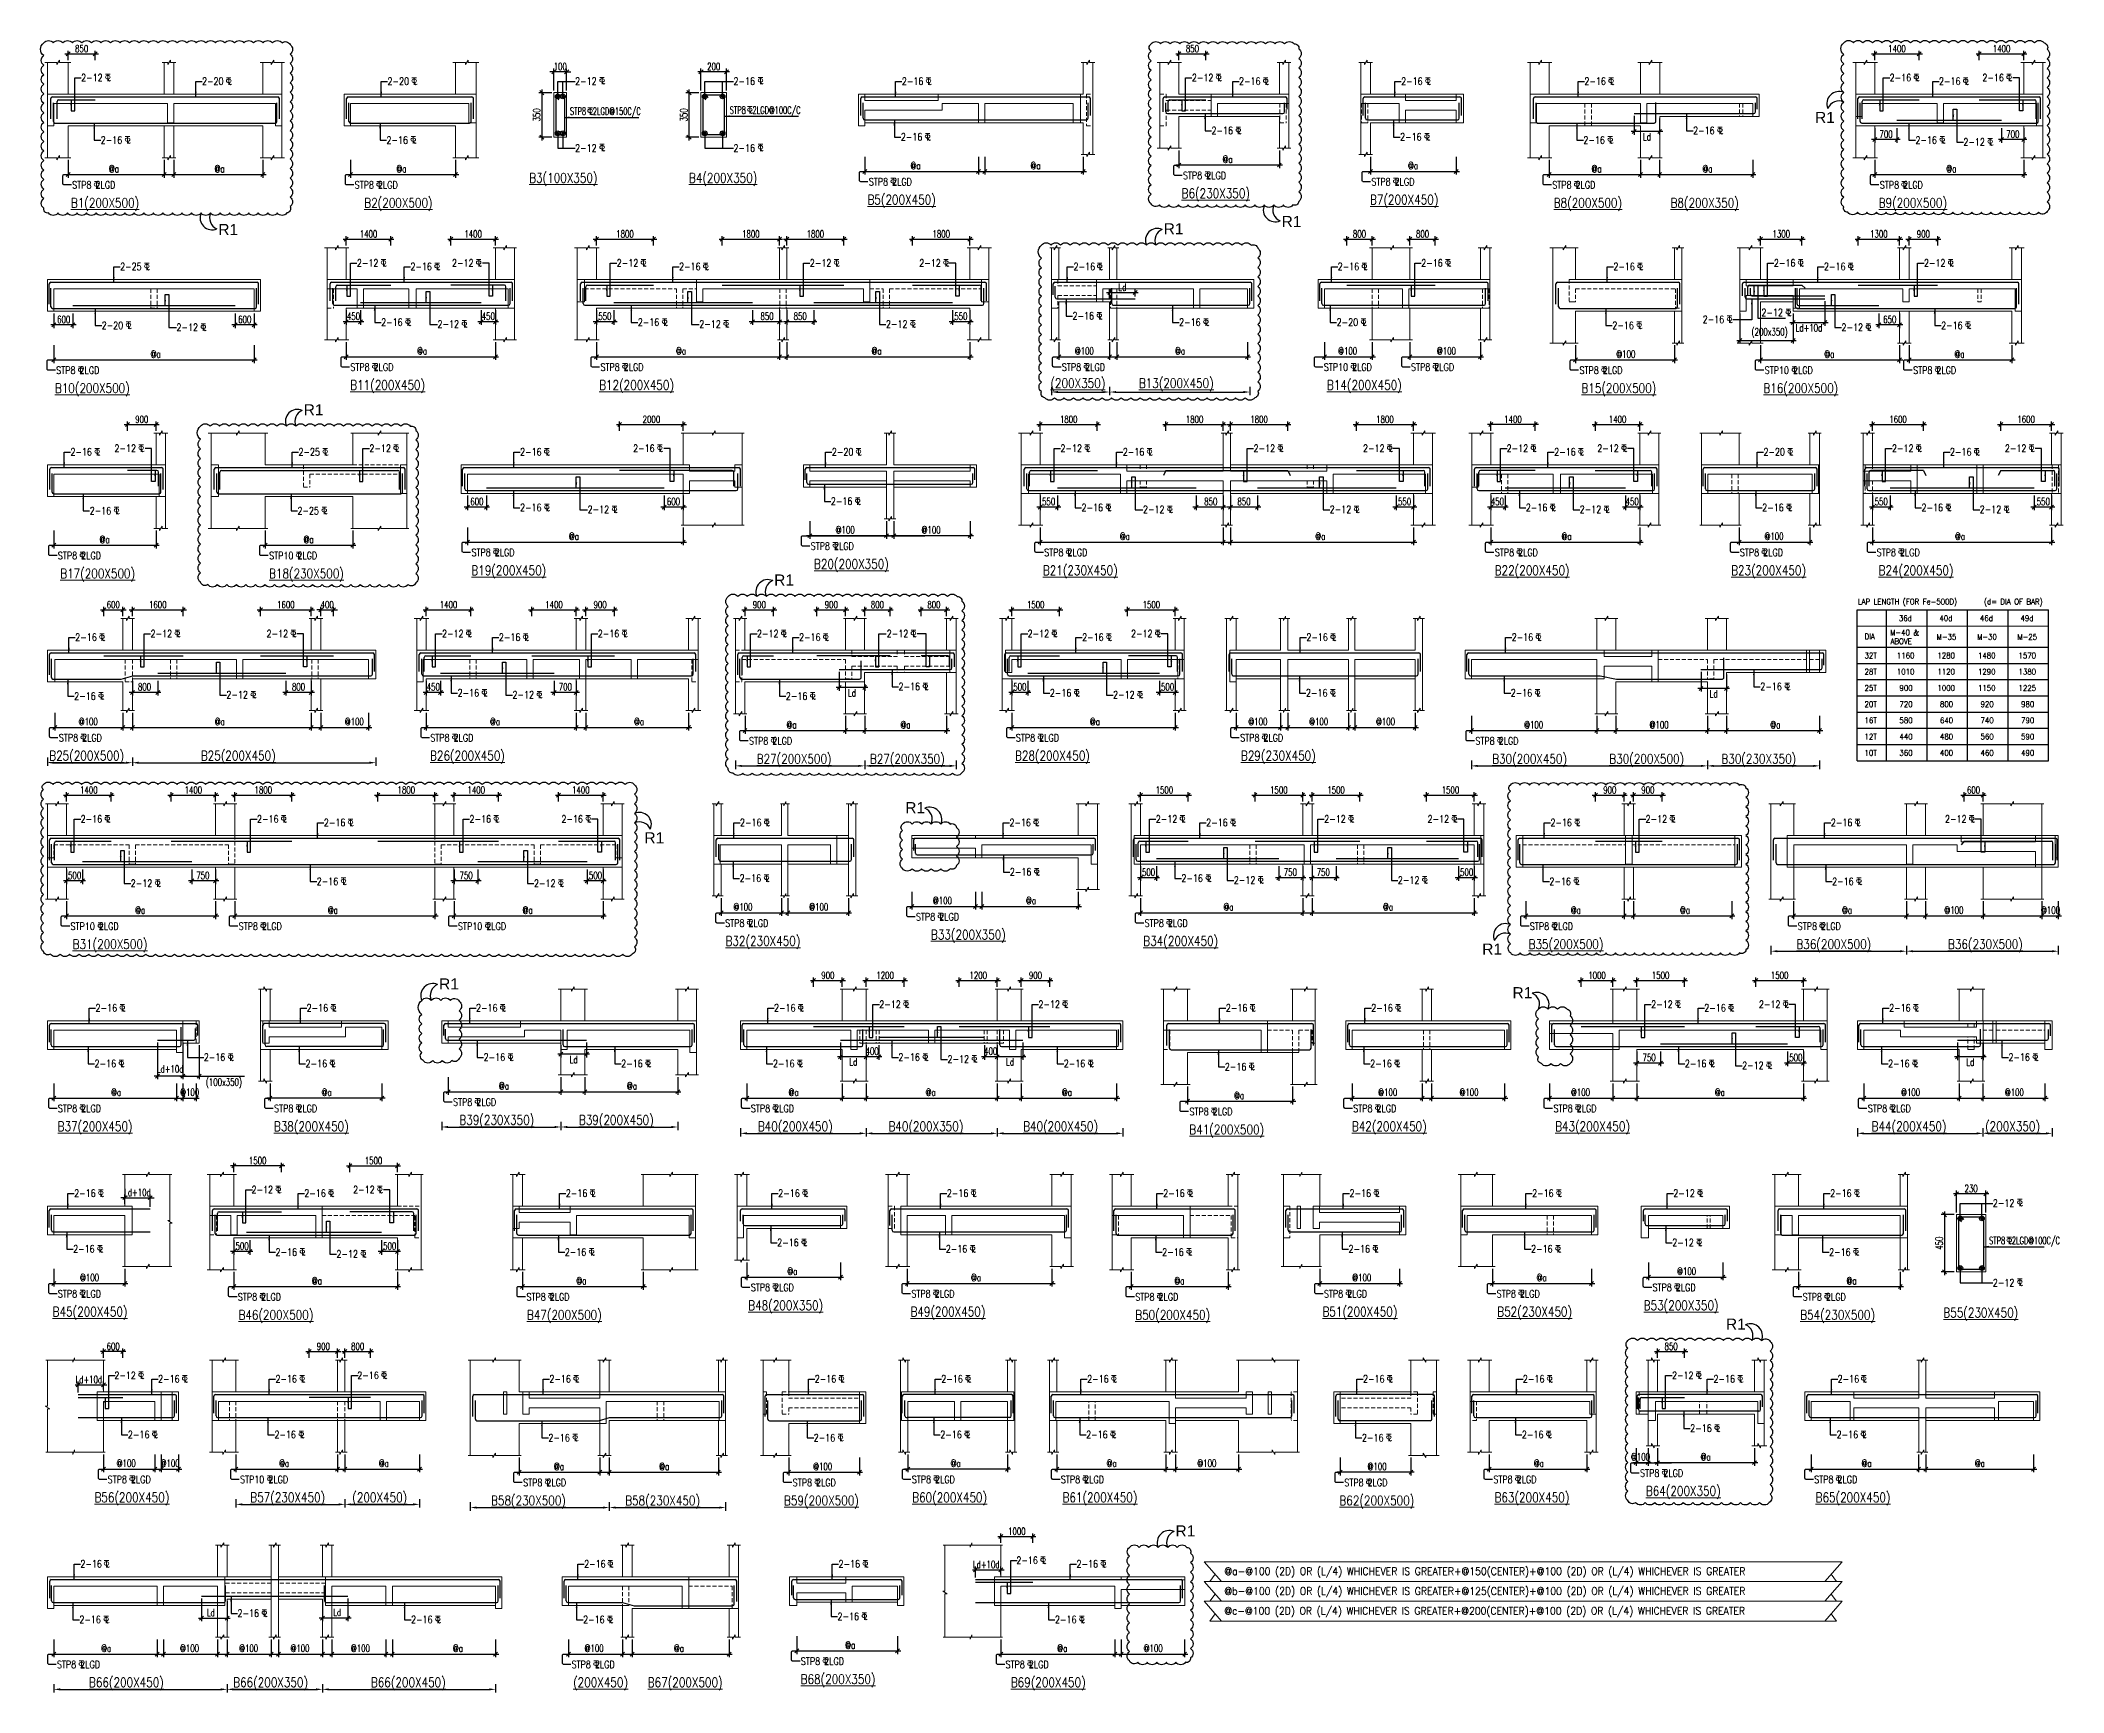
# Model space of a CAD drawing. Header units: millimetres. Extents: x 1255966 to 1543449, y 318653 to 465396.
# Drawn here: x 1479797 to 1543449, y 322791 to 374783 of the extents above; entities that cross this region are included whole.
import ezdxf

# ---------------------------------------------------------------- set-up
doc = ezdxf.new("R2010")
doc.units = ezdxf.units.MM
doc.header["$LTSCALE"] = 500
doc.header["$MEASUREMENT"] = 0
doc.header["$PDMODE"] = 34
doc.linetypes.add('HIDDEN', pattern=[0.375, 0.25, -0.125])
doc.layers.get('Defpoints').update_dxf_attribs({"lineweight": 0})
for name, color, linetype, lineweight in [('BEAM ELE', 2, 'Continuous', 15), ('CALL', 1, 'Continuous', 18), ('DIM', 1, 'Continuous', 20), ('LOGO', 1, 'Continuous', 15), ('TAXT', 3, 'Continuous', 15), ('TEXT', 7, 'Continuous', 13), ('TEXT2', 3, 'Continuous', 15), ('TOWER AREA BEAM..', 3, 'Continuous', 20)]:
    doc.layers.add(name, color=color, linetype=linetype, lineweight=lineweight)
for name, color, linetype in [('Civ Cover Line', 1, 'Continuous'), ('CLOUD', 95, 'Continuous'), ('D', 10, 'Continuous'), ('DIM-ST', 1, 'Continuous'), ('ST', 3, 'Continuous'), ('ST DIM.', 1, 'Continuous'), ('STEEL', 1, 'Continuous')]:
    doc.layers.add(name, color=color, linetype=linetype)
doc.styles.add('2MM', font='romans.shx', dxfattribs={"width": 0.7})
doc.styles.add('3mm', font='arial.ttf')
doc.styles.add('BHTESHT$0$HSCC2', font='romanc.shx')
doc.styles.add('haider', font='romans.shx')
doc.styles.add('S-T', font='romans.shx')
doc.dimstyles.new('SHUIB MOD.', dxfattribs={"dimtxt": 230, "dimasz": 130, "dimexe": 100, "dimexo": 70, "dimgap": 50, "dimtad": 2, "dimdec": 0, "dimzin": 4, "dimdsep": 46, "dimtxsty": '2MM', "dimblk": 'OBLIQUE', "dimcen": 0.09, "dimdle": 100, "dimclrd": 1, "dimclre": 1, "dimclrt": 3, "dimadec": 0, "dimazin": 0, "dimtfac": 1, "dimtdec": 0, "dimtix": 1, "dimtmove": 2, "dimatfit": 3, "dimfxl": 100, "dimtolj": 1, "dimlwd": -1, "dimarcsym": 0})

msp = doc.modelspace()

# ---------------------------------------------------------------- texts
at = {"layer": 'CLOUD', "color": 1, "linetype": 'Continuous', "style": '3mm'}
for p in [(1535630.5, 372185.8, 0), (1518846.6, 368910.3, 0), (1485392.8, 368658.2, 0), (1515136.7, 368681.8, 0), (1488077.9, 362985.2, 0), (1502880.5, 357627, 0), (1507005.1, 350464.4, 0), (1498798.8, 349514.8, 0), (1525158.7, 346012.1, 0), (1492338.2, 344917, 0), (1526111.2, 344639.8, 0), (1532827.1, 334210.3, 0), (1515508.1, 327702.8, 0)]:
    msp.add_text('R1', height=350, dxfattribs=at).set_placement(p)
at = {"layer": 'ST', "style": 'S-T', "width": 0.9}
for s, p in [('@a-@100 (2D) OR (L/4) WHICHEVER IS GREATER+@150(CENTER)+@100 (2D) OR (L/4) WHICHEVER IS GREATER', (1517045.1, 326490)), ('@b-@100 (2D) OR (L/4) WHICHEVER IS GREATER+@125(CENTER)+@100 (2D) OR (L/4) WHICHEVER IS GREATER', (1517045.1, 325866.6)), ('@c-@100 (2D) OR (L/4) WHICHEVER IS GREATER+@200(CENTER)+@100 (2D) OR (L/4) WHICHEVER IS GREATER', (1517045.1, 325243.1))]:
    msp.add_text(s, height=236.772, dxfattribs=at).set_placement(p)
at = {"layer": 'TAXT', "style": 'BHTESHT$0$HSCC2', "width": 0.8}
for s, p in [('%%UB3(100X350)', (1495174.3, 370306.7, 0)), ('%%UB4(200X350)', (1500201, 370306.7, 0)), ('%%UB1(200X500)', (1480753.8, 369522.3, 1175946.7)), ('%%UB2(200X500)', (1489984.4, 369522.3, 574755.3)), ('%%UB5(200X450)', (1505817.5, 369622.3, 574755.3)), ('%%UB6(230X350)', (1515701.8, 369822.3, 1175946.7)), ('%%UB7(200X450)', (1521629.2, 369622.3, 574755.3)), ('%%UB8(200X500)', (1527410.1, 369522.3, 1175946.7)), ('%%UB8(200X350)', (1531083.5, 369522.3, 1175946.7)), ('%%UB9(200X500)', (1537634.1, 369522.3, 1175946.7)), ('%%UB11(200X450)', (1489543.9, 363789.8, 1175946.7)), ('%%UB12(200X450)', (1497374, 363789.8, 1175946.7)), ('%%U(200X350)', (1511572.7, 363848, 1175946.7)), ('%%UB13(200X450)', (1514355.4, 363848, 1175946.7)), ('%%UB14(200X450)', (1520274.4, 363789.8, 1175943.1)), ('%%UB10(200X500)', (1480251.8, 363689.8, 1175946.7)), ('%%UB15(200X500)', (1528280.8, 363689.8, 1175946.7)), ('%%UB16(200X500)', (1534005, 363689.8, 1175946.7)), ('%%UB20(200X350)', (1504134.7, 358157.2, 1175946.7)), ('%%UB17(200X500)', (1480418.8, 357857.2, 574755.3)), ('%%UB18(230X500)', (1486988.3, 357857.2, 1175946.7)), ('%%UB19(200X450)', (1493354.5, 357957.2, 1175946.7)), ('%%UB21(230X450)', (1511335.6, 357957.2, 1175946.7)), ('%%UB22(200X450)', (1525552.7, 357957.2, 1175946.7)), ('%%UB23(200X450)', (1532991.8, 357957.2, 1175946.7)), ('%%UB24(200X450)', (1537631.4, 357957.2, 1175946.7)), ('%%UB25(200X500)', (1480074.1, 352124.6, 1175943.1)), ('%%UB25(200X450)', (1484842.2, 352124.6, 1175943.1)), ('%%UB26(200X450)', (1492054.8, 352124.6, 1175946.7)), ('%%UB27(200X500)', (1502331.8, 352024.6, 1175946.7)), ('%%UB27(200X350)', (1505893.4, 352024.6, 1175946.7)), ('%%UB28(200X450)', (1510459.8, 352124.6, 1175946.7)), ('%%UB29(230X450)', (1517567.3, 352124.6, 1175946.7)), ('%%UB30(200X450)', (1525472.6, 352024.6, 1175943.1)), ('%%UB30(200X500)', (1529157.9, 352024.6, 1175943.1)), ('%%UB30(230X350)', (1532683.8, 352024.6, 1175943.1)), ('%%UB31(200X500)', (1480809.6, 346192.1, 1175946.7)), ('%%UB32(230X450)', (1501351.5, 346292.1, 1175946.7)), ('%%UB33(200X350)', (1507815.4, 346492.1, 1175946.7)), ('%%UB34(200X450)', (1514496.3, 346292.1, 1175946.7)), ('%%UB35(200X500)', (1526618, 346192.1, 1175946.7)), ('%%UB36(200X500)', (1535044.6, 346192.1, 1175946.7)), ('%%UB36(230X500)', (1539813.4, 346192.1, 1175946.7)), ('%%UB37(200X450)', (1480338.7, 340459.5, 574755.3)), ('%%UB38(200X450)', (1487141.6, 340459.5, 574755.3)), ('%%UB39(230X350)', (1492978.2, 340659.5, 1175946.7)), ('%%UB39(200X450)', (1496738.5, 340659.5, 1175946.7)), ('%%UB40(200X450)', (1502366.4, 340459.5, 1175943.1)), ('%%UB40(200X350)', (1506477.1, 340459.5, 1175943.1)), ('%%UB40(200X450)', (1510714.7, 340459.5, 1175943.1)), ('%%UB41(200X500)', (1515944, 340359.5, 1175943.1)), ('%%UB42(200X450)', (1521059, 340459.5, 1175946.7)), ('%%UB43(200X450)', (1527452.8, 340459.5, 1175946.7)), ('%%UB44(200X450)', (1537411.3, 340459.5, 1175943.1)), ('%%U(200X350)', (1540981.6, 340459.5, 1175943.1)), ('%%UB45(200X450)', (1480180.5, 334626.9, 1175946.7)), ('%%UB46(200X500)', (1486027.2, 334526.9, 1175946.7)), ('%%UB47(200X500)', (1495101.7, 334526.9, 1175946.7)), ('%%UB48(200X350)', (1502067.3, 334826.9, 1175946.7)), ('%%UB49(200X450)', (1507170.9, 334626.9, 2914668.4)), ('%%UB50(200X450)', (1514243.2, 334526.9, 2914668.4)), ('%%UB51(200X450)', (1520133.5, 334626.9, 2914668.4)), ('%%UB52(230X450)', (1525632.3, 334626.9, 2914668.4)), ('%%UB53(200X350)', (1530240.8, 334826.9, 2313477)), ('%%UB54(230X500)', (1535163.7, 334526.9, 2914668.4)), ('%%UB55(230X450)', (1539669.1, 334595.8, 0.1)), ('%%UB56(200X450)', (1481496.1, 328783.7, 1175946.7)), ('%%UB57(230X450)', (1486398.8, 328783.7, 1175946.7)), ('%%U(200X450)', (1489608, 328783.7, 1175946.7)), ('%%UB60(200X450)', (1507225.4, 328783.7, 581152)), ('%%UB61(200X450)', (1511955, 328783.7, 3384655.9)), ('%%UB63(200X450)', (1525545.8, 328783.7, 3384655.9)), ('%%UB64(200X350)', (1530308.1, 328983.7, 3384655.8)), ('%%UB65(200X450)', (1535649.1, 328783.7, 3384655.8)), ('%%UB58(230X500)', (1493973.8, 328683.7, 1175946.7)), ('%%UB58(230X450)', (1498194.2, 328683.7, 1175946.7)), ('%%UB59(200X500)', (1503191.5, 328683.7, 1175946.7)), ('%%UB62(200X500)', (1520666.6, 328683.7, 3384655.9)), ('%%UB68(200X350)', (1503715.2, 323061.8, 574755.3)), ('%%UB66(200X450)', (1481324.1, 322961.8, 1175946.7)), ('%%UB66(200X350)', (1485861.1, 322961.8, 1175946.7)), ('%%UB66(200X450)', (1490193.2, 322961.8, 1175946.7)), ('%%U(200X450)', (1496554.7, 322961.8, 1175946.7)), ('%%UB67(200X500)', (1498904.4, 322961.8, 1175946.7)), ('%%UB69(200X450)', (1510326.6, 322961.8, 1175946.7))]:
    msp.add_text(s, height=300, dxfattribs=at).set_placement(p)
at = {"layer": 'TEXT2', "color": 3, "style": 'haider'}
for s, width, p in [('2-12', 0.8, (1481075.4, 373497.7, 1869100.7)), ('2-12', 0.8, (1516023.3, 373497.7, 1869100.7)), ('2-16', 0.8, (1537977.5, 373497.7, 1869100.7)), ('2-16', 0.8, (1540895.5, 373497.7, 1869100.7)), ('2-20', 0.8, (1484879.6, 373384.5, -22512.8)), ('2-20', 0.8, (1490714.7, 373384.5, -22512.8)), ('2-12', 0.8, (1496617.3, 373387.2, -0.4)), ('2-16', 0.8, (1501600.9, 373387.2, -0.4)), ('2-16', 0.8, (1506897.6, 373384.5, -22512.8)), ('2-16', 0.8, (1517506.3, 373384.5, -22512.8)), ('2-16', 0.8, (1522606.6, 373384.5, -22512.8)), ('2-16', 0.8, (1528374.1, 373384.5, -22512.8)), ('2-16', 0.8, (1539530.1, 373384.5, -22512.8)), ('STP8  2LGD@150C/C', 0.6, (1496457.4, 372439.6, -0.3)), ('STP8  2LGD@100C/C', 0.6, (1501484, 372475.4, -0.3)), ('2-16', 0.8, (1481692.3, 371533.7, 1197983.4)), ('2-16', 0.8, (1490682.6, 371533.7, 1197983.4)), ('2-16', 0.8, (1506865.5, 371633.7, 1197983.4)), ('2-16', 0.8, (1516640.2, 371833.7, 1197983.4)), ('2-16', 0.8, (1522574.5, 371633.7, 1197983.4)), ('2-16', 0.8, (1528342, 371533.7, 1197983.4)), ('2-16', 0.8, (1531793.4, 371833.7, 3910507.7)), ('2-16', 0.8, (1538788.8, 371533.7, 1197983.4)), ('2-12', 0.8, (1496617.3, 371282.8, -0.4)), ('2-16', 0.8, (1501600.9, 371282.8, -0.4)), ('2-12', 0.8, (1540297.5, 371473.3, 4025224.2)), ('STP8 2LGD', 0.8, (1515742.6, 370420.6, -3)), ('STP8 2LGD', 0.8, (1480794.7, 370120.6, -3)), ('STP8 2LGD', 0.8, (1489682.4, 370120.6, -601194.4)), ('STP8 2LGD', 0.8, (1505858.3, 370220.6, -601194.4)), ('STP8 2LGD', 0.8, (1521670.1, 370220.6, -601194.4)), ('STP8 2LGD', 0.8, (1527364.1, 370120.6, -3)), ('STP8 2LGD', 0.8, (1537668.2, 370120.6, -3)), ('2-25', 0.8, (1482302.2, 367552, -22512.8)), ('2-12', 0.8, (1489751, 367665.1, 1869100.7)), ('2-16', 0.8, (1491436.4, 367552, -22512.8)), ('2-12', 0.8, (1492744.6, 367665.1, 1869100.7)), ('2-12', 0.8, (1497927.6, 367665.1, 1869100.7)), ('2-16', 0.8, (1499888.5, 367552, -22512.8)), ('2-12', 0.8, (1504003, 367665.1, 1869100.7)), ('2-12', 0.8, (1507446.1, 367665.1, 1869100.7)), ('2-16', 0.8, (1512300.9, 367552, -22512.8)), ('2-16', 0.8, (1520610.7, 367552, -22512.8)), ('2-16', 0.8, (1523238.9, 367665.1, 1869100.7)), ('2-16', 0.8, (1529284.8, 367552, -22512.8)), ('2-16', 0.8, (1534335.2, 367665.1, 1869100.7)), ('2-16', 0.8, (1535911.7, 367552, -22512.8)), ('2-12', 0.8, (1539057.1, 367665.1, 1869100.7)), ('2-16', 0.8, (1490514.5, 365801.1, 1197983.4)), ('2-16', 0.8, (1498589.6, 365801.1, 1197983.4)), ('2-16', 0.8, (1512268.7, 366001.1, 1197983.4)), ('2-16', 0.8, (1515620.6, 365801.1, 1197983.4)), ('2-20', 0.8, (1520578.6, 365801.1, 1197983.4)), ('2-16', 0.8, (1532095.2, 365887.7, 5497990)), ('2-12', 0.8, (1533943.1, 366105.3, 4604799.1)), ('2-20', 0.8, (1481723.4, 365701.1, 1197983.4)), ('2-12', 0.8, (1484075.8, 365640.7, 4025224.2)), ('2-12', 0.8, (1492289.4, 365740.7, 4025224.2)), ('2-12', 0.8, (1500524.2, 365740.7, 4025224.2)), ('2-12', 0.8, (1506399, 365740.7, 4025224.2)), ('2-16', 0.8, (1529252.7, 365701.1, 1197983.4)), ('2-12', 0.8, (1536462.7, 365640.7, 4913138.4)), ('2-16', 0.8, (1539597.2, 365701.1, 1197983.4)), ('STP8 2LGD', 0.8, (1480292.7, 364288.1, -3)), ('STP8 2LGD', 0.8, (1489546, 364388.1, -3)), ('STP8 2LGD', 0.8, (1497414.9, 364388.1, -3)), ('STP8 2LGD', 0.8, (1511933.5, 364388.1, -3)), ('STP10 2LGD', 0.8, (1520173.5, 364388.1, -6.5)), ('STP8 2LGD', 0.8, (1522918, 364388.1, -6.5)), ('STP8 2LGD', 0.8, (1528218.7, 364288.1, -3)), ('STP10 2LGD', 0.8, (1534045.9, 364288.1, -3)), ('STP8 2LGD', 0.8, (1538715.9, 364288.1, -6.5)), ('2-16', 0.8, (1480739.2, 361719.4, -22512.8)), ('2-12', 0.8, (1482124.9, 361832.6, 1869100.7)), ('2-25', 0.8, (1487913.9, 361719.4, -22512.8)), ('2-12', 0.8, (1490145.3, 361832.6, 2666045.8)), ('2-16', 0.8, (1494886.2, 361719.4, -22512.8)), ('2-16', 0.8, (1498443.3, 361832.6, 1869100.7)), ('2-20', 0.8, (1504695.9, 361719.4, -22512.8)), ('2-12', 0.8, (1511889.2, 361832.6, 1869100.7)), ('2-16', 0.8, (1513850.1, 361719.4, -22512.8)), ('2-12', 0.8, (1517964.6, 361832.6, 1869100.7)), ('2-12', 0.8, (1521407.7, 361832.6, 1869100.7)), ('2-12', 0.8, (1525927.3, 361832.6, 1869100.7)), ('2-16', 0.8, (1527422, 361719.4, -22512.8)), ('2-12', 0.8, (1528779.2, 361832.6, 1869100.7)), ('2-20', 0.8, (1534006.9, 361719.4, -22512.8)), ('2-12', 0.8, (1538050.7, 361832.6, 4415954)), ('2-16', 0.8, (1539875.4, 361719.4, -22512.8)), ('2-12', 0.8, (1541602.4, 361832.6, 4415954)), ('2-16', 0.8, (1504663.7, 360168.5, 1197983.4)), ('2-16', 0.8, (1481345, 359868.5, 1197983.4)), ('2-25', 0.8, (1487881.8, 359868.5, 1197983.4)), ('2-16', 0.8, (1494884.6, 359968.5, 1197983.4)), ('2-12', 0.8, (1497012.5, 359908.1, 4025224.2)), ('2-16', 0.8, (1512551.2, 359968.5, 1197983.4)), ('2-12', 0.8, (1514485.8, 359908.1, 4025224.2)), ('2-12', 0.8, (1520360.6, 359908.1, 4025224.2)), ('2-16', 0.8, (1526530, 359968.5, 1197983.4)), ('2-12', 0.8, (1528226.5, 359908.1, 4025224.2)), ('2-16', 0.8, (1533967.6, 359968.5, 1197983.4)), ('2-16', 0.8, (1538979.6, 359968.5, 1197983.4)), ('2-12', 0.8, (1540811.7, 359908.1, 4025224.2)), ('STP8 2LGD', 0.8, (1480344.7, 358455.5, -601194.4)), ('STP10 2LGD', 0.8, (1486990.4, 358455.5, -3)), ('STP8 2LGD', 0.8, (1493356.6, 358555.5, -3)), ('STP8 2LGD', 0.8, (1504030.6, 358755.5, -3)), ('STP8 2LGD', 0.8, (1511376.5, 358555.5, -3)), ('STP8 2LGD', 0.8, (1525554.8, 358555.5, -3)), ('STP8 2LGD', 0.8, (1533264.4, 358555.5, -3)), ('STP8 2LGD', 0.8, (1537569.5, 358555.5, -3)), ('2-16', 0.8, (1480889.9, 355886.8, -22512.8)), ('2-12', 0.8, (1483260.6, 356000, 4415954)), ('2-12', 0.8, (1486910.7, 356000, 4415954)), ('2-12', 0.8, (1492430.4, 356000, 1869100.7)), ('2-16', 0.8, (1494219.6, 355886.8, -22512.8)), ('2-16', 0.8, (1497331.7, 356000, 1869100.7)), ('2-12', 0.8, (1502340.5, 356000, 1869100.7)), ('2-16', 0.8, (1503663, 355886.8, -22512.8)), ('2-12', 0.8, (1506423, 356000, 1869100.7)), ('2-12', 0.8, (1510855.8, 356000, 1869100.7)), ('2-16', 0.8, (1512570.3, 355886.8, -22512.8)), ('2-12', 0.8, (1514108.6, 356000, 1869100.7)), ('2-16', 0.8, (1519625.2, 355886.8, -22512.8)), ('2-16', 0.8, (1526086.5, 355886.8, -22512.8)), ('2-16', 0.8, (1506793.5, 354336, 3757176)), ('2-16', 0.8, (1533909.1, 354336, 3715477.6)), ('2-16', 0.8, (1480857.8, 354036, 1197983.4)), ('2-12', 0.8, (1485646.8, 354075.6, 4025224.2)), ('2-16', 0.8, (1492921, 354136, 1197983.4)), ('2-12', 0.8, (1494647.6, 354075.6, 4025224.2)), ('2-16', 0.8, (1503247.7, 354036, 1197983.4)), ('2-16', 0.8, (1511553.7, 354136, 1197983.4)), ('2-12', 0.8, (1513543.9, 354075.6, 4025224.2)), ('2-16', 0.8, (1519614.1, 354136, 1197983.4)), ('2-16', 0.8, (1526054.4, 354136, 1197983.4)), ('STP8 2LGD', 0.8, (1480373.9, 352722.9, -6.5)), ('STP8 2LGD', 0.8, (1492061.8, 352722.9, -3)), ('STP8 2LGD', 0.8, (1502090.6, 352622.9, -3)), ('STP8 2LGD', 0.8, (1510487.2, 352722.9, -3)), ('STP8 2LGD', 0.8, (1517542.1, 352722.9, -3)), ('STP8 2LGD', 0.8, (1524943.7, 352622.9, -6.5)), ('2-16', 0.8, (1481059.7, 350167.5, 4415954)), ('2-16', 0.8, (1486609.2, 350167.5, 4415954)), ('2-16', 0.8, (1488712.7, 350054.3, -22512.8)), ('2-16', 0.8, (1493295, 350167.5, 4415954)), ('2-16', 0.8, (1496187.8, 350167.5, 4415954)), ('2-16', 0.8, (1501806, 350054.3, -22512.8)), ('2-16', 0.8, (1510283.1, 350054.3, -22512.8)), ('2-12', 0.8, (1514887.2, 350167.5, 1869100.7)), ('2-16', 0.8, (1516474.4, 350054.3, -22512.8)), ('2-12', 0.8, (1520187.2, 350167.5, 1869100.7)), ('2-12', 0.8, (1523438.7, 350167.5, 1869100.7)), ('2-16', 0.8, (1527305, 350054.3, -22512.8)), ('2-12', 0.8, (1530298.7, 350167.5, 1869100.7)), ('2-16', 0.8, (1536127.1, 350054.3, -1198459.5)), ('2-12', 0.8, (1539719.2, 350167.5, 1869100.7)), ('2-12', 0.8, (1482636.8, 348143, 4025224.2)), ('2-16', 0.8, (1488488.1, 348203.4, 1197983.4)), ('2-12', 0.8, (1495323.8, 348143, 4025224.2)), ('2-16', 0.8, (1501794.9, 348303.4, 1197983.4)), ('2-16', 0.8, (1510296.7, 348503.4, 1197983.4)), ('2-16', 0.8, (1515694.3, 348303.4, 1197983.4)), ('2-12', 0.8, (1517342.9, 348243, 4025224.2)), ('2-12', 0.8, (1522505.9, 348243, 4025224.2)), ('2-16', 0.8, (1527272.8, 348203.4, 1197983.4)), ('2-16', 0.8, (1536167.5, 348203.4, 22036.7)), ('STP10 2LGD', 0.8, (1480743, 346790.4, -3)), ('STP8 2LGD', 0.8, (1486033, 346790.4, -3)), ('STP10 2LGD', 0.8, (1492933, 346790.4, -6.5)), ('STP8 2LGD', 0.8, (1501340.3, 346890.4, -3)), ('STP8 2LGD', 0.8, (1507342.7, 347090.4, -3)), ('STP8 2LGD', 0.8, (1514537.2, 346890.4, -3)), ('STP8 2LGD', 0.8, (1526658.8, 346790.4, -3)), ('STP8 2LGD', 0.8, (1535085.5, 346790.4, -3)), ('2-16', 0.8, (1481530.2, 344221.7, -22512.8)), ('2-16', 0.8, (1488169.8, 344221.7, -22512.8)), ('2-16', 0.8, (1493499.9, 344221.7, -22512.8)), ('2-16', 0.8, (1502876, 344221.7, -22512.8)), ('2-12', 0.8, (1506187.4, 344334.9, 1869100.7)), ('2-12', 0.8, (1511195.3, 344334.9, 1869100.7)), ('2-16', 0.8, (1517092, 344221.7, -22512.8)), ('2-16', 0.8, (1521667.3, 344221.7, -22512.8)), ('2-12', 0.8, (1530474.5, 344334.9, 1869100.7)), ('2-16', 0.8, (1532146.2, 344221.7, -22512.8)), ('2-12', 0.8, (1533864.8, 344334.9, 1869100.7)), ('2-16', 0.8, (1537960.8, 344221.7, -22512.8)), ('2-16', 0.8, (1481498.1, 342470.9, 1197983.4)), ('2-16', 0.8, (1484934.6, 342670.9, 4441456.1)), ('2-16', 0.8, (1488137.7, 342470.9, 1197983.4)), ('2-16', 0.8, (1493740.5, 342670.9, 5390730.1)), ('2-16', 0.8, (1498066.9, 342470.9, 4994145.5)), ('2-16', 0.8, (1502843.9, 342470.9, 1197983.4)), ('2-16', 0.8, (1506789.8, 342670.9, 4684495.8)), ('2-12', 0.8, (1508334.9, 342610.5, 4025224.2)), ('2-16', 0.8, (1511992.4, 342470.9, 1197983.4)), ('2-16', 0.8, (1517059.9, 342370.9, 1197983.4)), ('2-16', 0.8, (1521635.2, 342470.9, 1197983.4)), ('2-16', 0.8, (1531533.2, 342470.9, 1197983.4)), ('2-12', 0.8, (1533335.5, 342410.5, 4025224.2)), ('2-16', 0.8, (1537928.7, 342470.9, 1197983.4)), ('2-16', 0.8, (1541715.2, 342670.9, 3712759.1)), ('STP8 2LGD', 0.8, (1480344.7, 341057.8, -601194.4)), ('STP8 2LGD', 0.8, (1487146.5, 341057.8, -601194.4)), ('STP8 2LGD', 0.8, (1492776.8, 341257.8, -3)), ('STP8 2LGD', 0.8, (1502147.9, 341057.8, -6.5)), ('STP8 2LGD', 0.8, (1515946.2, 340957.8, -6.5)), ('STP8 2LGD', 0.8, (1521099.9, 341057.8, -3)), ('STP8 2LGD', 0.8, (1527399.4, 341057.8, -3)), ('STP8 2LGD', 0.8, (1537291, 341057.8, -6.5)), ('2-12', 0.8, (1486437.2, 338502.3, 1869100.7)), ('2-12', 0.8, (1489634.2, 338502.3, 1869100.7)), ('2-16', 0.8, (1480855.9, 338389.2, -22512.8)), ('2-16', 0.8, (1488096.8, 338389.2, -22512.8)), ('2-16', 0.8, (1496325.4, 338389.2, -22512.8)), ('2-16', 0.8, (1503008.5, 338389.2, -22512.8)), ('2-16', 0.8, (1508312.8, 338389.2, 1716209)), ('2-16', 0.8, (1515121.3, 338389.2, 1716209)), ('2-16', 0.8, (1520984.3, 338389.2, 1716209)), ('2-16', 0.8, (1526728.1, 338389.2, 1716209)), ('2-12', 0.8, (1531171.5, 338389.2, 1716209)), ('2-16', 0.8, (1536104.9, 338389.2, 1716209)), ('2-12', 0.8, (1541224.1, 338078.1, -0.4)), ('2-16', 0.8, (1480823.7, 336638.3, 1197983.4)), ('2-16', 0.8, (1487192.6, 336538.3, 1197983.4)), ('2-16', 0.8, (1496293.3, 336538.3, 1197983.4)), ('2-16', 0.8, (1502976.3, 336838.3, 1197983.4)), ('2-16', 0.8, (1508280.7, 336638.3, 2936705.1)), ('2-16', 0.8, (1515089.2, 336538.3, 2936705.1)), ('2-16', 0.8, (1520952.2, 336638.3, 2936705.1)), ('2-16', 0.8, (1526695.9, 336638.3, 2936705.1)), ('2-12', 0.8, (1531139.4, 336838.3, 2936705.1)), ('2-16', 0.8, (1536072.8, 336538.3, 2936705.1)), ('STP8  2LGD@100C/C', 0.6, (1541107.2, 336900.3, -0.2)), ('2-12', 0.8, (1489108.6, 336477.9, 4025224.2)), ('STP8 2LGD', 0.8, (1480344.7, 335225.2, -3)), ('STP8 2LGD', 0.8, (1502145.1, 335425.2, -3)), ('STP8 2LGD', 0.8, (1507197.8, 335225.2, 1738718.8)), ('STP8 2LGD', 0.8, (1520179.5, 335225.2, 1738718.8)), ('STP8 2LGD', 0.8, (1525613.1, 335225.2, 1738718.8)), ('STP8 2LGD', 0.8, (1530516.4, 335425.2, 1137527.4)), ('2-12', 0.8, (1541224.1, 335573.7, -0.4)), ('STP8 2LGD', 0.8, (1486007.9, 335125.2, -3)), ('STP8 2LGD', 0.8, (1495087.7, 335125.2, -3)), ('STP8 2LGD', 0.8, (1514242.2, 335125.2, 1738718.8)), ('STP8 2LGD', 0.8, (1535241.5, 335125.2, 1738718.8)), ('2-12', 0.8, (1482121.7, 332659.1, 1869100.7)), ('2-16', 0.8, (1483496.3, 332546, -22512.8)), ('2-16', 0.8, (1487189.7, 332546, -22512.8)), ('2-16', 0.8, (1489765, 332659.1, 1869100.7)), ('2-16', 0.8, (1495808.8, 332546, -22512.8)), ('2-16', 0.8, (1504157, 332546, -22512.8)), ('2-16', 0.8, (1508140, 332546, -617307.5)), ('2-16', 0.8, (1512728.5, 332546, 2186196.4)), ('2-16', 0.8, (1521407.8, 332546, 2186196.4)), ('2-16', 0.8, (1526439.1, 332546, 2186196.4)), ('2-12', 0.8, (1531130.5, 332659.1, 4077809.9)), ('2-16', 0.8, (1532434.8, 332546, 2186196.4)), ('2-16', 0.8, (1536341.4, 332546, 2186196.4)), ('2-16', 0.8, (1482546.8, 330795.1, 1197983.4)), ('2-16', 0.8, (1487157.6, 330795.1, 1197983.4)), ('2-16', 0.8, (1508107.8, 330795.1, 603188.7)), ('2-16', 0.8, (1512696.3, 330795.1, 3406692.5)), ('2-16', 0.8, (1526407, 330795.1, 3406692.5)), ('2-16', 0.8, (1531702.9, 330995.1, 3406692.5)), ('2-16', 0.8, (1536309.2, 330795.1, 3406692.5)), ('2-16', 0.8, (1495776.7, 330695.1, 1197983.4)), ('2-16', 0.8, (1504124.9, 330695.1, 1197983.4)), ('2-16', 0.8, (1521375.6, 330695.1, 3406692.5)), ('STP8 2LGD', 0.8, (1530125.3, 329582, 2208706.2)), ('STP8 2LGD', 0.8, (1481910.6, 329382, -3)), ('STP10 2LGD', 0.8, (1486074.7, 329382, -3)), ('STP8 2LGD', 0.8, (1494981.6, 329282, -3)), ('STP8 2LGD', 0.8, (1503465.4, 329282, -3)), ('STP8 2LGD', 0.8, (1507210.2, 329382, -594797.6)), ('STP8 2LGD', 0.8, (1511901.3, 329382, 2208706.2)), ('STP8 2LGD', 0.8, (1520820.3, 329282, 2208706.2)), ('STP8 2LGD', 0.8, (1525509.4, 329382, 2208706.2)), ('STP8 2LGD', 0.8, (1535603.1, 329382, 2208706.2)), ('2-16', 0.8, (1481052.7, 326724, -22512.8)), ('2-16', 0.8, (1496901.1, 326724, -22512.8)), ('2-16', 0.8, (1504906.7, 326724, -22512.8)), ('2-16', 0.8, (1510501.5, 326837.2, 1869100.7)), ('2-16', 0.8, (1512394.4, 326724, -22512.8)), ('2-16', 0.8, (1485995.5, 325173.2, 4783167.9)), ('2-16', 0.8, (1504874.6, 325073.2, 1197983.4)), ('2-16', 0.8, (1481020.6, 324973.2, 1197983.4)), ('2-16', 0.8, (1491456, 324973.2, 3960009.3)), ('2-16', 0.8, (1496869, 324973.2, 1197983.4)), ('2-16', 0.8, (1511716.3, 324973.2, 1197983.4)), ('STP8 2LGD', 0.8, (1480314.4, 323560.1, -3)), ('STP8 2LGD', 0.8, (1496508.6, 323560.1, -3)), ('STP8 2LGD', 0.8, (1503721.2, 323660.1, -601194.4)), ('STP8 2LGD', 0.8, (1510162.2, 323560.1, -3))]:
    msp.add_text(s, height=230, dxfattribs=dict(at, width=width)).set_placement(p)
at = {"layer": 'TEXT2', "lineweight": 20, "style": 'BHTESHT$0$HSCC2', "width": 0.9}
for s, height, p in [('LAP LENGTH (FOR Fe-500D)', 178.605, (1536979.2, 357033.8)), ('(d= DIA OF BAR)', 178.605, (1540945.7, 357033.8)), ('36d', 178.61, (1538268.6, 356511.5)), ('40d', 178.61, (1539544.3, 356511.5)), ('46d', 178.61, (1540820.1, 356511.5)), ('49d', 178.61, (1542095.8, 356511.5)), ('DIA', 178.61, (1537188.4, 355937.6)), ('M-40 &', 178.61, (1537995.5, 356059.9)), ('ABOVE', 178.61, (1538003.9, 355786.9)), ('M-35', 178.61, (1539455.9, 355925.1)), ('M-30', 178.61, (1540731.7, 355925.1)), ('M-25', 178.61, (1541997, 355925.1)), ('32T', 178.61, (1537188.4, 355337.4)), ('1160', 178.61, (1538206.1, 355337.4)), ('1280', 178.61, (1539481.9, 355337.4)), ('1480', 178.61, (1540757.6, 355337.4)), ('1570', 178.61, (1542033.4, 355337.4)), ('28T', 178.61, (1537188.4, 354827)), ('1010', 178.61, (1538206.1, 354827)), ('1120', 178.61, (1539481.9, 354827)), ('1290', 178.61, (1540757.6, 354827)), ('1380', 178.61, (1542033.4, 354827)), ('25T', 178.61, (1537188.4, 354316.5)), ('20T', 178.61, (1537188.4, 353806.1)), ('900', 178.61, (1538286.6, 354316.5)), ('720', 178.61, (1538286.6, 353806.1)), ('1000', 178.61, (1539481.9, 354316.5)), ('800', 178.61, (1539562.3, 353806.1)), ('1150', 178.61, (1540757.6, 354316.5)), ('920', 178.61, (1540838.1, 353806.1)), ('1225', 178.61, (1542033.4, 354316.5)), ('980', 178.61, (1542113.8, 353806.1)), ('16T', 178.61, (1537188.4, 353295.7)), ('580', 178.61, (1538286.6, 353295.7)), ('640', 178.61, (1539562.3, 353295.7)), ('740', 178.61, (1540838.1, 353295.7)), ('790', 178.61, (1542113.8, 353295.7)), ('12T', 178.61, (1537188.4, 352785.2)), ('440', 178.61, (1538286.6, 352785.2)), ('480', 178.61, (1539562.3, 352785.2)), ('560', 178.61, (1540838.1, 352785.2)), ('590', 178.61, (1542113.8, 352785.2)), ('10T', 178.61, (1537188.4, 352274.8)), ('360', 178.61, (1538286.6, 352274.8)), ('400', 178.61, (1539562.3, 352274.8)), ('460', 178.61, (1540838.1, 352274.8)), ('490', 178.61, (1542113.8, 352274.8))]:
    msp.add_text(s, height=height, dxfattribs=at).set_placement(p)

# ---------------------------------------------------------------- blocks, each defined once
blk = doc.blocks.new('_Oblique')
at = {"color": 0, "linetype": 'ByBlock', "lineweight": -2}
blk.add_line((-0.5, -0.5), (0.5, 0.5), dxfattribs=at)
blk = doc.blocks.new('A$C76682FD6')
at = {"layer": 'TEXT', "color": 3, "ltscale": 0.2}
for p, q in [((143, 219, -1), (2, 219, -1)), ((72, 0, -1), (72, 219, -1)), ((72, 63, -1), (128, 0, -1)), ((128, 0, -1), (162, 21))]:
    blk.add_line(p, q, dxfattribs=at)
blk.add_ellipse((72, 124, -1), major_axis=(72.3, 0), ratio=0.753223, dxfattribs=at)
blk = doc.blocks.new('*D109')
at = {"layer": 'Defpoints', "color": 0, "ltscale": 100, "transparency": 16777216}
for p in [(1480668, 371094, 6), (1483693, 371094, 6), (1483693, 370564)]:
    blk.add_point(p, dxfattribs=at)
at = {"layer": 'ST DIM.', "color": 1, "ltscale": 100, "transparency": 16777216}
blk.add_line((1480568, 370564), (1483793, 370564), dxfattribs=at)
at = {"layer": 'ST DIM.', "color": 1, "lineweight": -2, "ltscale": 100, "transparency": 16777216}
for p, q in [((1480668, 371024), (1480668, 370464)), ((1483693, 371024), (1483693, 370464))]:
    blk.add_line(p, q, dxfattribs=at)
at = {"layer": 'ST DIM.', "color": 1, "ltscale": 100, "transparency": 16777216, "xscale": 125, "yscale": 125, "zscale": 125, "rotation": 180}
blk.add_blockref('_Oblique', (1480668, 370564), dxfattribs=at)
at = {"layer": 'ST DIM.', "color": 1, "ltscale": 100, "transparency": 16777216, "xscale": 125, "yscale": 125, "zscale": 125}
blk.add_blockref('_Oblique', (1483693, 370564), dxfattribs=at)
at = {"layer": 'ST DIM.', "color": 3, "ltscale": 100, "transparency": 16777216, "insert": (1482107, 370744), "char_height": 230, "attachment_point": 5, "style": '2MM'}
blk.add_mtext('\\A1;@a', dxfattribs=at)
blk = doc.blocks.new('*D110')
at = {"layer": 'Defpoints', "color": 0, "ltscale": 100, "transparency": 16777216}
for p in [(1483993, 371094, 6), (1486793, 371094, 6), (1486793, 370564)]:
    blk.add_point(p, dxfattribs=at)
at = {"layer": 'ST DIM.', "color": 1, "ltscale": 100, "transparency": 16777216}
blk.add_line((1483893, 370564), (1486893, 370564), dxfattribs=at)
at = {"layer": 'ST DIM.', "color": 1, "lineweight": -2, "ltscale": 100, "transparency": 16777216}
for p, q in [((1483993, 371024), (1483993, 370464)), ((1486793, 371024), (1486793, 370464))]:
    blk.add_line(p, q, dxfattribs=at)
at = {"layer": 'ST DIM.', "color": 1, "ltscale": 100, "transparency": 16777216, "xscale": 125, "yscale": 125, "zscale": 125, "rotation": 180}
blk.add_blockref('_Oblique', (1483993, 370564), dxfattribs=at)
at = {"layer": 'ST DIM.', "color": 1, "ltscale": 100, "transparency": 16777216, "xscale": 125, "yscale": 125, "zscale": 125}
blk.add_blockref('_Oblique', (1486793, 370564), dxfattribs=at)
at = {"layer": 'ST DIM.', "color": 3, "ltscale": 100, "transparency": 16777216, "insert": (1485432, 370744), "char_height": 230, "attachment_point": 5, "style": '2MM'}
blk.add_mtext('\\A1;@a', dxfattribs=at)
blk = doc.blocks.new('*D111')
at = {"layer": 'Defpoints', "color": 0, "ltscale": 100, "transparency": 16777216}
for p in [(1489555, 371094, 6), (1492855, 371094, 6), (1492855, 370564)]:
    blk.add_point(p, dxfattribs=at)
at = {"layer": 'ST DIM.', "color": 1, "ltscale": 100, "transparency": 16777216}
blk.add_line((1489455, 370564), (1492955, 370564), dxfattribs=at)
at = {"layer": 'ST DIM.', "color": 1, "lineweight": -2, "ltscale": 100, "transparency": 16777216}
for p, q in [((1489555, 371024), (1489555, 370464)), ((1492855, 371024), (1492855, 370464))]:
    blk.add_line(p, q, dxfattribs=at)
at = {"layer": 'ST DIM.', "color": 1, "ltscale": 100, "transparency": 16777216, "xscale": 125, "yscale": 125, "zscale": 125, "rotation": 180}
blk.add_blockref('_Oblique', (1489555, 370564), dxfattribs=at)
at = {"layer": 'ST DIM.', "color": 1, "ltscale": 100, "transparency": 16777216, "xscale": 125, "yscale": 125, "zscale": 125}
blk.add_blockref('_Oblique', (1492855, 370564), dxfattribs=at)
at = {"layer": 'ST DIM.', "color": 3, "ltscale": 100, "transparency": 16777216, "insert": (1491153, 370744), "char_height": 230, "attachment_point": 5, "style": '2MM'}
blk.add_mtext('\\A1;@a', dxfattribs=at)
blk = doc.blocks.new('*D112')
at = {"layer": 'Defpoints', "color": 0, "ltscale": 100, "transparency": 16777216}
for p in [(1495952, 373796), (1495952, 373140, 0), (1496352, 373140, 0)]:
    blk.add_point(p, dxfattribs=at)
at = {"layer": 'DIM-ST', "color": 1, "ltscale": 100, "transparency": 16777216}
for p, q in [((1495952, 373796), (1495822, 373796)), ((1496352, 373796), (1495952, 373796)), ((1496352, 373796), (1496482, 373796))]:
    blk.add_line(p, q, dxfattribs=at)
at = {"layer": 'DIM-ST', "color": 1, "lineweight": -2, "ltscale": 100, "transparency": 16777216}
for p, q in [((1495952, 373210), (1495952, 373896)), ((1496352, 373210), (1496352, 373896))]:
    blk.add_line(p, q, dxfattribs=at)
at = {"layer": 'DIM-ST', "color": 1, "ltscale": 100, "transparency": 16777216, "xscale": 130, "yscale": 130, "zscale": 130}
blk.add_blockref('_Oblique', (1495952, 373796), dxfattribs=at)
at = {"layer": 'DIM-ST', "color": 1, "ltscale": 100, "transparency": 16777216, "xscale": 130, "yscale": 130, "zscale": 130, "rotation": 180}
blk.add_blockref('_Oblique', (1496352, 373796), dxfattribs=at)
at = {"layer": 'DIM-ST', "color": 3, "ltscale": 100, "transparency": 16777216, "insert": (1496152, 373961), "char_height": 230, "attachment_point": 5, "style": '2MM'}
blk.add_mtext('\\A1;100', dxfattribs=at)
blk = doc.blocks.new('*D113')
at = {"layer": 'Defpoints', "color": 0, "ltscale": 100, "transparency": 16777216}
for p in [(1495952, 373140, 0), (1495574, 371740), (1495952, 371740, 0)]:
    blk.add_point(p, dxfattribs=at)
at = {"layer": 'DIM-ST', "color": 1, "lineweight": -2, "ltscale": 100, "transparency": 16777216}
for p, q in [((1495882, 373140), (1495474, 373140)), ((1495882, 371740), (1495474, 371740))]:
    blk.add_line(p, q, dxfattribs=at)
at = {"layer": 'DIM-ST', "color": 1, "ltscale": 100, "transparency": 16777216}
blk.add_line((1495574, 373240), (1495574, 371640), dxfattribs=at)
at = {"layer": 'DIM-ST', "color": 1, "ltscale": 100, "transparency": 16777216, "xscale": 130, "yscale": 130, "zscale": 130}
for p, rotation in [((1495574, 373140), 90), ((1495574, 371740), 270)]:
    blk.add_blockref('_Oblique', p, dxfattribs=dict(at, rotation=rotation))
at = {"layer": 'DIM-ST', "color": 3, "ltscale": 100, "transparency": 16777216, "insert": (1495409, 372440), "char_height": 230, "attachment_point": 5, "rotation": 90, "style": '2MM'}
blk.add_mtext('\\A1;350', dxfattribs=at)
blk = doc.blocks.new('*D114')
at = {"layer": 'Defpoints', "color": 0, "ltscale": 100, "transparency": 16777216}
for p in [(1500579, 373796), (1500579, 373140, 0), (1501379, 373140, 0)]:
    blk.add_point(p, dxfattribs=at)
at = {"layer": 'DIM-ST', "color": 1, "ltscale": 100, "transparency": 16777216}
blk.add_line((1501479, 373796), (1500479, 373796), dxfattribs=at)
at = {"layer": 'DIM-ST', "color": 1, "lineweight": -2, "ltscale": 100, "transparency": 16777216}
for p, q in [((1500579, 373210), (1500579, 373896)), ((1501379, 373210), (1501379, 373896))]:
    blk.add_line(p, q, dxfattribs=at)
at = {"layer": 'DIM-ST', "color": 1, "ltscale": 100, "transparency": 16777216, "xscale": 130, "yscale": 130, "zscale": 130, "rotation": 180}
blk.add_blockref('_Oblique', (1500579, 373796), dxfattribs=at)
at = {"layer": 'DIM-ST', "color": 1, "ltscale": 100, "transparency": 16777216, "xscale": 130, "yscale": 130, "zscale": 130}
blk.add_blockref('_Oblique', (1501379, 373796), dxfattribs=at)
at = {"layer": 'DIM-ST', "color": 3, "ltscale": 100, "transparency": 16777216, "insert": (1500979, 373961), "char_height": 230, "attachment_point": 5, "style": '2MM'}
blk.add_mtext('\\A1;200', dxfattribs=at)
blk = doc.blocks.new('*D115')
at = {"layer": 'Defpoints', "color": 0, "ltscale": 100, "transparency": 16777216}
for p in [(1500579, 373140, 0), (1500200, 371740), (1500579, 371740, 0)]:
    blk.add_point(p, dxfattribs=at)
at = {"layer": 'DIM-ST', "color": 1, "lineweight": -2, "ltscale": 100, "transparency": 16777216}
for p, q in [((1500509, 373140), (1500100, 373140)), ((1500509, 371740), (1500100, 371740))]:
    blk.add_line(p, q, dxfattribs=at)
at = {"layer": 'DIM-ST', "color": 1, "ltscale": 100, "transparency": 16777216}
blk.add_line((1500200, 373240), (1500200, 371640), dxfattribs=at)
at = {"layer": 'DIM-ST', "color": 1, "ltscale": 100, "transparency": 16777216, "xscale": 130, "yscale": 130, "zscale": 130}
for p, rotation in [((1500200, 373140), 90), ((1500200, 371740), 270)]:
    blk.add_blockref('_Oblique', p, dxfattribs=dict(at, rotation=rotation))
at = {"layer": 'DIM-ST', "color": 3, "ltscale": 100, "transparency": 16777216, "insert": (1500035, 372440), "char_height": 230, "attachment_point": 5, "rotation": 90, "style": '2MM'}
blk.add_mtext('\\A1;350', dxfattribs=at)
blk = doc.blocks.new('*D116')
at = {"layer": 'Defpoints', "color": 0, "ltscale": 100, "transparency": 16777216}
for p in [(1509506, 371194, 6), (1512606, 371194, 6), (1512606, 370664)]:
    blk.add_point(p, dxfattribs=at)
at = {"layer": 'ST DIM.', "color": 1, "lineweight": -2, "ltscale": 100, "transparency": 16777216}
for p, q in [((1509506, 371124), (1509506, 370564)), ((1512606, 371124), (1512606, 370564))]:
    blk.add_line(p, q, dxfattribs=at)
at = {"layer": 'ST DIM.', "color": 1, "ltscale": 100, "transparency": 16777216}
blk.add_line((1509406, 370664), (1512706, 370664), dxfattribs=at)
at = {"layer": 'ST DIM.', "color": 1, "ltscale": 100, "transparency": 16777216, "xscale": 125, "yscale": 125, "zscale": 125, "rotation": 180}
blk.add_blockref('_Oblique', (1509506, 370664), dxfattribs=at)
at = {"layer": 'ST DIM.', "color": 1, "ltscale": 100, "transparency": 16777216, "xscale": 125, "yscale": 125, "zscale": 125}
blk.add_blockref('_Oblique', (1512606, 370664), dxfattribs=at)
at = {"layer": 'ST DIM.', "color": 3, "ltscale": 100, "transparency": 16777216, "insert": (1511104, 370844), "char_height": 230, "attachment_point": 5, "style": '2MM'}
blk.add_mtext('\\A1;@a', dxfattribs=at)
blk = doc.blocks.new('*D117')
at = {"layer": 'Defpoints', "color": 0, "ltscale": 100, "transparency": 16777216}
for p in [(1537509, 371094, 6), (1542199, 371094, 6), (1542199, 370564)]:
    blk.add_point(p, dxfattribs=at)
at = {"layer": 'ST DIM.', "color": 1, "ltscale": 100, "transparency": 16777216}
blk.add_line((1537409, 370564), (1542299, 370564), dxfattribs=at)
at = {"layer": 'ST DIM.', "color": 1, "lineweight": -2, "ltscale": 100, "transparency": 16777216}
for p, q in [((1537509, 371024), (1537509, 370464)), ((1542199, 371024), (1542199, 370464))]:
    blk.add_line(p, q, dxfattribs=at)
at = {"layer": 'ST DIM.', "color": 1, "ltscale": 100, "transparency": 16777216, "xscale": 125, "yscale": 125, "zscale": 125, "rotation": 180}
blk.add_blockref('_Oblique', (1537509, 370564), dxfattribs=at)
at = {"layer": 'ST DIM.', "color": 1, "ltscale": 100, "transparency": 16777216, "xscale": 125, "yscale": 125, "zscale": 125}
blk.add_blockref('_Oblique', (1542199, 370564), dxfattribs=at)
at = {"layer": 'ST DIM.', "color": 3, "ltscale": 100, "transparency": 16777216, "insert": (1539918, 370744), "char_height": 230, "attachment_point": 5, "style": '2MM'}
blk.add_mtext('\\A1;@a', dxfattribs=at)
blk = doc.blocks.new('*D118')
at = {"layer": 'Defpoints', "color": 0, "ltscale": 100, "transparency": 16777216}
for p in [(1542199, 374360), (1540799, 374094), (1542199, 374094)]:
    blk.add_point(p, dxfattribs=at)
at = {"layer": 'ST DIM.', "color": 1, "ltscale": 100, "transparency": 16777216}
blk.add_line((1540699, 374360), (1542299, 374360), dxfattribs=at)
at = {"layer": 'ST DIM.', "color": 1, "lineweight": -2, "ltscale": 100, "transparency": 16777216}
for p, q in [((1540799, 374164), (1540799, 374460)), ((1542199, 374164), (1542199, 374460))]:
    blk.add_line(p, q, dxfattribs=at)
at = {"layer": 'ST DIM.', "color": 1, "ltscale": 100, "transparency": 16777216, "xscale": 125, "yscale": 125, "zscale": 125, "rotation": 180}
blk.add_blockref('_Oblique', (1540799, 374360), dxfattribs=at)
at = {"layer": 'ST DIM.', "color": 1, "ltscale": 100, "transparency": 16777216, "xscale": 125, "yscale": 125, "zscale": 125}
blk.add_blockref('_Oblique', (1542199, 374360), dxfattribs=at)
at = {"layer": 'ST DIM.', "color": 3, "ltscale": 100, "transparency": 16777216, "insert": (1541499, 374525), "char_height": 230, "attachment_point": 5, "style": '2MM'}
blk.add_mtext('\\A1;1400', dxfattribs=at)
blk = doc.blocks.new('*D119')
at = {"layer": 'Defpoints', "color": 0, "ltscale": 100, "transparency": 16777216}
for p in [(1538909, 374360), (1537509, 374094), (1538909, 374094)]:
    blk.add_point(p, dxfattribs=at)
at = {"layer": 'ST DIM.', "color": 1, "ltscale": 100, "transparency": 16777216}
blk.add_line((1537409, 374360), (1539009, 374360), dxfattribs=at)
at = {"layer": 'ST DIM.', "color": 1, "lineweight": -2, "ltscale": 100, "transparency": 16777216}
for p, q in [((1537509, 374164), (1537509, 374460)), ((1538909, 374164), (1538909, 374460))]:
    blk.add_line(p, q, dxfattribs=at)
at = {"layer": 'ST DIM.', "color": 1, "ltscale": 100, "transparency": 16777216, "xscale": 125, "yscale": 125, "zscale": 125, "rotation": 180}
blk.add_blockref('_Oblique', (1537509, 374360), dxfattribs=at)
at = {"layer": 'ST DIM.', "color": 1, "ltscale": 100, "transparency": 16777216, "xscale": 125, "yscale": 125, "zscale": 125}
blk.add_blockref('_Oblique', (1538909, 374360), dxfattribs=at)
at = {"layer": 'ST DIM.', "color": 3, "ltscale": 100, "transparency": 16777216, "insert": (1538209, 374525), "char_height": 230, "attachment_point": 5, "style": '2MM'}
blk.add_mtext('\\A1;1400', dxfattribs=at)
blk = doc.blocks.new('*D120')
at = {"layer": 'Defpoints', "color": 0, "ltscale": 100, "transparency": 16777216}
for p in [(1537509, 372094), (1538209, 372094), (1537509, 371665)]:
    blk.add_point(p, dxfattribs=at)
at = {"layer": 'ST DIM.', "color": 1, "lineweight": -2, "ltscale": 100, "transparency": 16777216}
for p, q in [((1537509, 372024), (1537509, 371565)), ((1538209, 372024), (1538209, 371565))]:
    blk.add_line(p, q, dxfattribs=at)
at = {"layer": 'ST DIM.', "color": 1, "ltscale": 100, "transparency": 16777216}
blk.add_line((1538309, 371665), (1537409, 371665), dxfattribs=at)
at = {"layer": 'ST DIM.', "color": 1, "ltscale": 100, "transparency": 16777216, "xscale": 125, "yscale": 125, "zscale": 125, "rotation": 180}
blk.add_blockref('_Oblique', (1537509, 371665), dxfattribs=at)
at = {"layer": 'ST DIM.', "color": 1, "ltscale": 100, "transparency": 16777216, "xscale": 125, "yscale": 125, "zscale": 125}
blk.add_blockref('_Oblique', (1538209, 371665), dxfattribs=at)
at = {"layer": 'ST DIM.', "color": 3, "ltscale": 100, "transparency": 16777216, "insert": (1537864, 371837), "char_height": 230, "attachment_point": 5, "style": '2MM'}
blk.add_mtext('\\A1;700', dxfattribs=at)
blk = doc.blocks.new('*D121')
at = {"layer": 'Defpoints', "color": 0, "ltscale": 100, "transparency": 16777216}
for p in [(1541499, 372094), (1542199, 372094), (1541499, 371665)]:
    blk.add_point(p, dxfattribs=at)
at = {"layer": 'ST DIM.', "color": 1, "lineweight": -2, "ltscale": 100, "transparency": 16777216}
for p, q in [((1541499, 372024), (1541499, 371565)), ((1542199, 372024), (1542199, 371565))]:
    blk.add_line(p, q, dxfattribs=at)
at = {"layer": 'ST DIM.', "color": 1, "ltscale": 100, "transparency": 16777216}
blk.add_line((1542299, 371665), (1541399, 371665), dxfattribs=at)
at = {"layer": 'ST DIM.', "color": 1, "ltscale": 100, "transparency": 16777216, "xscale": 125, "yscale": 125, "zscale": 125, "rotation": 180}
blk.add_blockref('_Oblique', (1541499, 371665), dxfattribs=at)
at = {"layer": 'ST DIM.', "color": 1, "ltscale": 100, "transparency": 16777216, "xscale": 125, "yscale": 125, "zscale": 125}
blk.add_blockref('_Oblique', (1542199, 371665), dxfattribs=at)
at = {"layer": 'ST DIM.', "color": 3, "ltscale": 100, "transparency": 16777216, "insert": (1541854, 371837), "char_height": 230, "attachment_point": 5, "style": '2MM'}
blk.add_mtext('\\A1;700', dxfattribs=at)
blk = doc.blocks.new('*D122')
at = {"layer": 'Defpoints', "color": 0, "ltscale": 100, "transparency": 16777216}
for p in [(1527267, 371094, 6), (1530142, 371094, 6), (1530142, 370564)]:
    blk.add_point(p, dxfattribs=at)
at = {"layer": 'ST DIM.', "color": 1, "ltscale": 100, "transparency": 16777216}
blk.add_line((1527167, 370564), (1530242, 370564), dxfattribs=at)
at = {"layer": 'ST DIM.', "color": 1, "lineweight": -2, "ltscale": 100, "transparency": 16777216}
for p, q in [((1527267, 371024), (1527267, 370464)), ((1530142, 371024), (1530142, 370464))]:
    blk.add_line(p, q, dxfattribs=at)
at = {"layer": 'ST DIM.', "color": 1, "ltscale": 100, "transparency": 16777216, "xscale": 125, "yscale": 125, "zscale": 125, "rotation": 180}
blk.add_blockref('_Oblique', (1527267, 370564), dxfattribs=at)
at = {"layer": 'ST DIM.', "color": 1, "ltscale": 100, "transparency": 16777216, "xscale": 125, "yscale": 125, "zscale": 125}
blk.add_blockref('_Oblique', (1530142, 370564), dxfattribs=at)
at = {"layer": 'ST DIM.', "color": 3, "ltscale": 100, "transparency": 16777216, "insert": (1528757, 370744), "char_height": 230, "attachment_point": 5, "style": '2MM'}
blk.add_mtext('\\A1;@a', dxfattribs=at)
blk = doc.blocks.new('*D123')
at = {"layer": 'Defpoints', "color": 0, "ltscale": 100, "transparency": 16777216}
for p in [(1530742, 371094, 6), (1533672, 371094, 6), (1533672, 370564)]:
    blk.add_point(p, dxfattribs=at)
at = {"layer": 'ST DIM.', "color": 1, "ltscale": 100, "transparency": 16777216}
blk.add_line((1530642, 370564), (1533772, 370564), dxfattribs=at)
at = {"layer": 'ST DIM.', "color": 1, "lineweight": -2, "ltscale": 100, "transparency": 16777216}
for p, q in [((1530742, 371024), (1530742, 370464)), ((1533672, 371024), (1533672, 370464))]:
    blk.add_line(p, q, dxfattribs=at)
at = {"layer": 'ST DIM.', "color": 1, "ltscale": 100, "transparency": 16777216, "xscale": 125, "yscale": 125, "zscale": 125, "rotation": 180}
blk.add_blockref('_Oblique', (1530742, 370564), dxfattribs=at)
at = {"layer": 'ST DIM.', "color": 1, "ltscale": 100, "transparency": 16777216, "xscale": 125, "yscale": 125, "zscale": 125}
blk.add_blockref('_Oblique', (1533672, 370564), dxfattribs=at)
at = {"layer": 'ST DIM.', "color": 3, "ltscale": 100, "transparency": 16777216, "insert": (1532245, 370744), "char_height": 230, "attachment_point": 5, "style": '2MM'}
blk.add_mtext('\\A1;@a', dxfattribs=at)
blk = doc.blocks.new('*D124')
at = {"layer": 'Defpoints', "color": 0, "ltscale": 100, "transparency": 16777216}
for p in [(1515616, 371394, 6), (1518776, 371394, 6), (1518776, 370864)]:
    blk.add_point(p, dxfattribs=at)
at = {"layer": 'ST DIM.', "color": 1, "lineweight": -2, "ltscale": 100, "transparency": 16777216}
for p, q in [((1515616, 371324), (1515616, 370764)), ((1518776, 371324), (1518776, 370764))]:
    blk.add_line(p, q, dxfattribs=at)
at = {"layer": 'ST DIM.', "color": 1, "ltscale": 100, "transparency": 16777216}
blk.add_line((1515516, 370864), (1518876, 370864), dxfattribs=at)
at = {"layer": 'ST DIM.', "color": 1, "ltscale": 100, "transparency": 16777216, "xscale": 125, "yscale": 125, "zscale": 125, "rotation": 180}
blk.add_blockref('_Oblique', (1515616, 370864), dxfattribs=at)
at = {"layer": 'ST DIM.', "color": 1, "ltscale": 100, "transparency": 16777216, "xscale": 125, "yscale": 125, "zscale": 125}
blk.add_blockref('_Oblique', (1518776, 370864), dxfattribs=at)
at = {"layer": 'ST DIM.', "color": 3, "ltscale": 100, "transparency": 16777216, "insert": (1517145, 371044), "char_height": 230, "attachment_point": 5, "style": '2MM'}
blk.add_mtext('\\A1;@a', dxfattribs=at)
blk = doc.blocks.new('*D126')
at = {"layer": 'Defpoints', "color": 0, "ltscale": 100, "transparency": 16777216}
for p in [(1511837, 365362, 6), (1513437, 365362, 6), (1513437, 364831)]:
    blk.add_point(p, dxfattribs=at)
at = {"layer": 'ST DIM.', "color": 1, "ltscale": 100, "transparency": 16777216}
blk.add_line((1511737, 364831), (1513537, 364831), dxfattribs=at)
at = {"layer": 'ST DIM.', "color": 1, "lineweight": -2, "ltscale": 100, "transparency": 16777216}
for p, q in [((1511837, 365292), (1511837, 364731)), ((1513437, 365292), (1513437, 364731))]:
    blk.add_line(p, q, dxfattribs=at)
at = {"layer": 'ST DIM.', "color": 1, "ltscale": 100, "transparency": 16777216, "xscale": 125, "yscale": 125, "zscale": 125, "rotation": 180}
blk.add_blockref('_Oblique', (1511837, 364831), dxfattribs=at)
at = {"layer": 'ST DIM.', "color": 1, "ltscale": 100, "transparency": 16777216, "xscale": 125, "yscale": 125, "zscale": 125}
blk.add_blockref('_Oblique', (1513437, 364831), dxfattribs=at)
at = {"layer": 'ST DIM.', "color": 3, "ltscale": 100, "transparency": 16777216, "insert": (1512639, 365012), "char_height": 230, "attachment_point": 5, "style": '2MM'}
blk.add_mtext('\\A1;@100', dxfattribs=at)
blk = doc.blocks.new('*D125')
at = {"layer": 'Defpoints', "color": 0, "ltscale": 100, "transparency": 16777216}
for p in [(1513667, 365362, 6), (1517772, 365362, 6), (1517772, 364831)]:
    blk.add_point(p, dxfattribs=at)
at = {"layer": 'ST DIM.', "color": 1, "ltscale": 100, "transparency": 16777216}
blk.add_line((1513567, 364831), (1517872, 364831), dxfattribs=at)
at = {"layer": 'ST DIM.', "color": 1, "lineweight": -2, "ltscale": 100, "transparency": 16777216}
for p, q in [((1513667, 365292), (1513667, 364731)), ((1517772, 365292), (1517772, 364731))]:
    blk.add_line(p, q, dxfattribs=at)
at = {"layer": 'ST DIM.', "color": 1, "ltscale": 100, "transparency": 16777216, "xscale": 125, "yscale": 125, "zscale": 125, "rotation": 180}
blk.add_blockref('_Oblique', (1513667, 364831), dxfattribs=at)
at = {"layer": 'ST DIM.', "color": 1, "ltscale": 100, "transparency": 16777216, "xscale": 125, "yscale": 125, "zscale": 125}
blk.add_blockref('_Oblique', (1517772, 364831), dxfattribs=at)
at = {"layer": 'ST DIM.', "color": 3, "ltscale": 100, "transparency": 16777216, "insert": (1515652, 365012), "char_height": 230, "attachment_point": 5, "style": '2MM'}
blk.add_mtext('\\A1;@a', dxfattribs=at)
blk = doc.blocks.new('*D127')
at = {"layer": 'Defpoints', "color": 0, "ltscale": 100, "transparency": 16777216}
for p in [(1489419, 365362, 6), (1494109, 365362, 6), (1494109, 364831)]:
    blk.add_point(p, dxfattribs=at)
at = {"layer": 'ST DIM.', "color": 1, "ltscale": 100, "transparency": 16777216}
blk.add_line((1489319, 364831), (1494209, 364831), dxfattribs=at)
at = {"layer": 'ST DIM.', "color": 1, "lineweight": -2, "ltscale": 100, "transparency": 16777216}
for p, q in [((1489419, 365292), (1489419, 364731)), ((1494109, 365292), (1494109, 364731))]:
    blk.add_line(p, q, dxfattribs=at)
at = {"layer": 'ST DIM.', "color": 1, "ltscale": 100, "transparency": 16777216, "xscale": 125, "yscale": 125, "zscale": 125, "rotation": 180}
blk.add_blockref('_Oblique', (1489419, 364831), dxfattribs=at)
at = {"layer": 'ST DIM.', "color": 1, "ltscale": 100, "transparency": 16777216, "xscale": 125, "yscale": 125, "zscale": 125}
blk.add_blockref('_Oblique', (1494109, 364831), dxfattribs=at)
at = {"layer": 'ST DIM.', "color": 3, "ltscale": 100, "transparency": 16777216, "insert": (1491804, 365012), "char_height": 230, "attachment_point": 5, "style": '2MM'}
blk.add_mtext('\\A1;@a', dxfattribs=at)
blk = doc.blocks.new('*D128')
at = {"layer": 'Defpoints', "color": 0, "ltscale": 100, "transparency": 16777216}
for p in [(1497288, 365362, 6), (1503048, 365362, 6), (1503048, 364831)]:
    blk.add_point(p, dxfattribs=at)
at = {"layer": 'ST DIM.', "color": 1, "ltscale": 100, "transparency": 16777216}
blk.add_line((1497188, 364831), (1503148, 364831), dxfattribs=at)
at = {"layer": 'ST DIM.', "color": 1, "lineweight": -2, "ltscale": 100, "transparency": 16777216}
for p, q in [((1497288, 365292), (1497288, 364731)), ((1503048, 365292), (1503048, 364731))]:
    blk.add_line(p, q, dxfattribs=at)
at = {"layer": 'ST DIM.', "color": 1, "ltscale": 100, "transparency": 16777216, "xscale": 125, "yscale": 125, "zscale": 125, "rotation": 180}
blk.add_blockref('_Oblique', (1497288, 364831), dxfattribs=at)
at = {"layer": 'ST DIM.', "color": 1, "ltscale": 100, "transparency": 16777216, "xscale": 125, "yscale": 125, "zscale": 125}
blk.add_blockref('_Oblique', (1503048, 364831), dxfattribs=at)
at = {"layer": 'ST DIM.', "color": 3, "ltscale": 100, "transparency": 16777216, "insert": (1499951, 365012), "char_height": 230, "attachment_point": 5, "style": '2MM'}
blk.add_mtext('\\A1;@a', dxfattribs=at)
blk = doc.blocks.new('*D129')
at = {"layer": 'Defpoints', "color": 0, "ltscale": 100, "transparency": 16777216}
for p in [(1503278, 365362, 6), (1509038, 365362, 6), (1509038, 364831)]:
    blk.add_point(p, dxfattribs=at)
at = {"layer": 'ST DIM.', "color": 1, "ltscale": 100, "transparency": 16777216}
blk.add_line((1503178, 364831), (1509138, 364831), dxfattribs=at)
at = {"layer": 'ST DIM.', "color": 1, "lineweight": -2, "ltscale": 100, "transparency": 16777216}
for p, q in [((1503278, 365292), (1503278, 364731)), ((1509038, 365292), (1509038, 364731))]:
    blk.add_line(p, q, dxfattribs=at)
at = {"layer": 'ST DIM.', "color": 1, "ltscale": 100, "transparency": 16777216, "xscale": 125, "yscale": 125, "zscale": 125, "rotation": 180}
blk.add_blockref('_Oblique', (1503278, 364831), dxfattribs=at)
at = {"layer": 'ST DIM.', "color": 1, "ltscale": 100, "transparency": 16777216, "xscale": 125, "yscale": 125, "zscale": 125}
blk.add_blockref('_Oblique', (1509038, 364831), dxfattribs=at)
at = {"layer": 'ST DIM.', "color": 3, "ltscale": 100, "transparency": 16777216, "insert": (1506103, 365012), "char_height": 230, "attachment_point": 5, "style": '2MM'}
blk.add_mtext('\\A1;@a', dxfattribs=at)
blk = doc.blocks.new('*D130')
at = {"layer": 'Defpoints', "color": 0, "ltscale": 100, "transparency": 16777216}
for p in [(1503278, 368262), (1505078, 368528), (1505078, 368262)]:
    blk.add_point(p, dxfattribs=at)
at = {"layer": 'ST DIM.', "color": 1, "lineweight": -2, "ltscale": 100, "transparency": 16777216}
for p, q in [((1503278, 368332), (1503278, 368628)), ((1505078, 368332), (1505078, 368628))]:
    blk.add_line(p, q, dxfattribs=at)
at = {"layer": 'ST DIM.', "color": 1, "ltscale": 100, "transparency": 16777216}
blk.add_line((1503178, 368528), (1505178, 368528), dxfattribs=at)
at = {"layer": 'ST DIM.', "color": 1, "ltscale": 100, "transparency": 16777216, "xscale": 125, "yscale": 125, "zscale": 125, "rotation": 180}
blk.add_blockref('_Oblique', (1503278, 368528), dxfattribs=at)
at = {"layer": 'ST DIM.', "color": 1, "ltscale": 100, "transparency": 16777216, "xscale": 125, "yscale": 125, "zscale": 125}
blk.add_blockref('_Oblique', (1505078, 368528), dxfattribs=at)
at = {"layer": 'ST DIM.', "color": 3, "ltscale": 100, "transparency": 16777216, "insert": (1504178, 368693), "char_height": 230, "attachment_point": 5, "style": '2MM'}
blk.add_mtext('\\A1;1800', dxfattribs=at)
blk = doc.blocks.new('*D131')
at = {"layer": 'Defpoints', "color": 0, "ltscale": 100, "transparency": 16777216}
for p in [(1501248, 368262), (1503048, 368528), (1503048, 368262)]:
    blk.add_point(p, dxfattribs=at)
at = {"layer": 'ST DIM.', "color": 1, "lineweight": -2, "ltscale": 100, "transparency": 16777216}
for p, q in [((1501248, 368332), (1501248, 368628)), ((1503048, 368332), (1503048, 368628))]:
    blk.add_line(p, q, dxfattribs=at)
at = {"layer": 'ST DIM.', "color": 1, "ltscale": 100, "transparency": 16777216}
blk.add_line((1501148, 368528), (1503148, 368528), dxfattribs=at)
at = {"layer": 'ST DIM.', "color": 1, "ltscale": 100, "transparency": 16777216, "xscale": 125, "yscale": 125, "zscale": 125, "rotation": 180}
blk.add_blockref('_Oblique', (1501248, 368528), dxfattribs=at)
at = {"layer": 'ST DIM.', "color": 1, "ltscale": 100, "transparency": 16777216, "xscale": 125, "yscale": 125, "zscale": 125}
blk.add_blockref('_Oblique', (1503048, 368528), dxfattribs=at)
at = {"layer": 'ST DIM.', "color": 3, "ltscale": 100, "transparency": 16777216, "insert": (1502148, 368693), "char_height": 230, "attachment_point": 5, "style": '2MM'}
blk.add_mtext('\\A1;1800', dxfattribs=at)
blk = doc.blocks.new('*D132')
at = {"layer": 'Defpoints', "color": 0, "ltscale": 100, "transparency": 16777216}
for p in [(1522882, 365362, 6), (1525102, 365362, 6), (1525102, 364831)]:
    blk.add_point(p, dxfattribs=at)
at = {"layer": 'ST DIM.', "color": 1, "ltscale": 100, "transparency": 16777216}
blk.add_line((1522782, 364831), (1525202, 364831), dxfattribs=at)
at = {"layer": 'ST DIM.', "color": 1, "lineweight": -2, "ltscale": 100, "transparency": 16777216}
for p, q in [((1522882, 365292), (1522882, 364731)), ((1525102, 365292), (1525102, 364731))]:
    blk.add_line(p, q, dxfattribs=at)
at = {"layer": 'ST DIM.', "color": 1, "ltscale": 100, "transparency": 16777216, "xscale": 125, "yscale": 125, "zscale": 125, "rotation": 180}
blk.add_blockref('_Oblique', (1522882, 364831), dxfattribs=at)
at = {"layer": 'ST DIM.', "color": 1, "ltscale": 100, "transparency": 16777216, "xscale": 125, "yscale": 125, "zscale": 125}
blk.add_blockref('_Oblique', (1525102, 364831), dxfattribs=at)
at = {"layer": 'ST DIM.', "color": 3, "ltscale": 100, "transparency": 16777216, "insert": (1524033, 365012), "char_height": 230, "attachment_point": 5, "style": '2MM'}
blk.add_mtext('\\A1;@100', dxfattribs=at)
blk = doc.blocks.new('*D133')
at = {"layer": 'Defpoints', "color": 0, "ltscale": 100, "transparency": 16777216}
for p in [(1528092, 365262, 6), (1531207, 365262, 6), (1531207, 364731)]:
    blk.add_point(p, dxfattribs=at)
at = {"layer": 'ST DIM.', "color": 1, "ltscale": 100, "transparency": 16777216}
blk.add_line((1527992, 364731), (1531307, 364731), dxfattribs=at)
at = {"layer": 'ST DIM.', "color": 1, "lineweight": -2, "ltscale": 100, "transparency": 16777216}
for p, q in [((1528092, 365192), (1528092, 364631)), ((1531207, 365192), (1531207, 364631))]:
    blk.add_line(p, q, dxfattribs=at)
at = {"layer": 'ST DIM.', "color": 1, "ltscale": 100, "transparency": 16777216, "xscale": 125, "yscale": 125, "zscale": 125, "rotation": 180}
blk.add_blockref('_Oblique', (1528092, 364731), dxfattribs=at)
at = {"layer": 'ST DIM.', "color": 1, "ltscale": 100, "transparency": 16777216, "xscale": 125, "yscale": 125, "zscale": 125}
blk.add_blockref('_Oblique', (1531207, 364731), dxfattribs=at)
at = {"layer": 'ST DIM.', "color": 3, "ltscale": 100, "transparency": 16777216, "insert": (1529678, 364912), "char_height": 230, "attachment_point": 5, "style": '2MM'}
blk.add_mtext('\\A1;@100', dxfattribs=at)
blk = doc.blocks.new('*D134')
at = {"layer": 'Defpoints', "color": 0, "ltscale": 100, "transparency": 16777216}
for p in [(1533919, 365262, 6), (1538289, 365262, 6), (1538289, 364731)]:
    blk.add_point(p, dxfattribs=at)
at = {"layer": 'ST DIM.', "color": 1, "ltscale": 100, "transparency": 16777216}
blk.add_line((1533819, 364731), (1538389, 364731), dxfattribs=at)
at = {"layer": 'ST DIM.', "color": 1, "lineweight": -2, "ltscale": 100, "transparency": 16777216}
for p, q in [((1533919, 365192), (1533919, 364631)), ((1538289, 365192), (1538289, 364631))]:
    blk.add_line(p, q, dxfattribs=at)
at = {"layer": 'ST DIM.', "color": 1, "ltscale": 100, "transparency": 16777216, "xscale": 125, "yscale": 125, "zscale": 125, "rotation": 180}
blk.add_blockref('_Oblique', (1533919, 364731), dxfattribs=at)
at = {"layer": 'ST DIM.', "color": 1, "ltscale": 100, "transparency": 16777216, "xscale": 125, "yscale": 125, "zscale": 125}
blk.add_blockref('_Oblique', (1538289, 364731), dxfattribs=at)
at = {"layer": 'ST DIM.', "color": 3, "ltscale": 100, "transparency": 16777216, "insert": (1536081, 364912), "char_height": 230, "attachment_point": 5, "style": '2MM'}
blk.add_mtext('\\A1;@a', dxfattribs=at)
blk = doc.blocks.new('*D135')
at = {"layer": 'Defpoints', "color": 0, "ltscale": 100, "transparency": 16777216}
for p in [(1538589, 365262, 6), (1541824, 365262, 6), (1541824, 364731)]:
    blk.add_point(p, dxfattribs=at)
at = {"layer": 'ST DIM.', "color": 1, "ltscale": 100, "transparency": 16777216}
blk.add_line((1538489, 364731), (1541924, 364731), dxfattribs=at)
at = {"layer": 'ST DIM.', "color": 1, "lineweight": -2, "ltscale": 100, "transparency": 16777216}
for p, q in [((1538589, 365192), (1538589, 364631)), ((1541824, 365192), (1541824, 364631))]:
    blk.add_line(p, q, dxfattribs=at)
at = {"layer": 'ST DIM.', "color": 1, "ltscale": 100, "transparency": 16777216, "xscale": 125, "yscale": 125, "zscale": 125, "rotation": 180}
blk.add_blockref('_Oblique', (1538589, 364731), dxfattribs=at)
at = {"layer": 'ST DIM.', "color": 1, "ltscale": 100, "transparency": 16777216, "xscale": 125, "yscale": 125, "zscale": 125}
blk.add_blockref('_Oblique', (1541824, 364731), dxfattribs=at)
at = {"layer": 'ST DIM.', "color": 3, "ltscale": 100, "transparency": 16777216, "insert": (1540175, 364912), "char_height": 230, "attachment_point": 5, "style": '2MM'}
blk.add_mtext('\\A1;@a', dxfattribs=at)
blk = doc.blocks.new('*D136')
at = {"layer": 'Defpoints', "color": 0, "ltscale": 100, "transparency": 16777216}
for p in [(1480218, 359429, 6), (1483433, 359429, 6), (1483433, 358899)]:
    blk.add_point(p, dxfattribs=at)
at = {"layer": 'ST DIM.', "color": 1, "lineweight": -2, "ltscale": 100, "transparency": 16777216}
for p, q in [((1480218, 359359), (1480218, 358799)), ((1483433, 359359), (1483433, 358799))]:
    blk.add_line(p, q, dxfattribs=at)
at = {"layer": 'ST DIM.', "color": 1, "ltscale": 100, "transparency": 16777216}
blk.add_line((1480118, 358899), (1483533, 358899), dxfattribs=at)
at = {"layer": 'ST DIM.', "color": 1, "ltscale": 100, "transparency": 16777216, "xscale": 125, "yscale": 125, "zscale": 125, "rotation": 180}
blk.add_blockref('_Oblique', (1480218, 358899), dxfattribs=at)
at = {"layer": 'ST DIM.', "color": 1, "ltscale": 100, "transparency": 16777216, "xscale": 125, "yscale": 125, "zscale": 125}
blk.add_blockref('_Oblique', (1483433, 358899), dxfattribs=at)
at = {"layer": 'ST DIM.', "color": 3, "ltscale": 100, "transparency": 16777216, "insert": (1481815, 359079), "char_height": 230, "attachment_point": 5, "style": '2MM'}
blk.add_mtext('\\A1;@a', dxfattribs=at)
blk = doc.blocks.new('*D137')
at = {"layer": 'Defpoints', "color": 0, "ltscale": 100, "transparency": 16777216}
for p in [(1486863, 359429, 6), (1489623, 359429, 6), (1489623, 358899)]:
    blk.add_point(p, dxfattribs=at)
at = {"layer": 'ST DIM.', "color": 1, "lineweight": -2, "ltscale": 100, "transparency": 16777216}
for p, q in [((1486863, 359359), (1486863, 358799)), ((1489623, 359359), (1489623, 358799))]:
    blk.add_line(p, q, dxfattribs=at)
at = {"layer": 'ST DIM.', "color": 1, "ltscale": 100, "transparency": 16777216}
blk.add_line((1486763, 358899), (1489723, 358899), dxfattribs=at)
at = {"layer": 'ST DIM.', "color": 1, "ltscale": 100, "transparency": 16777216, "xscale": 125, "yscale": 125, "zscale": 125, "rotation": 180}
blk.add_blockref('_Oblique', (1486863, 358899), dxfattribs=at)
at = {"layer": 'ST DIM.', "color": 1, "ltscale": 100, "transparency": 16777216, "xscale": 125, "yscale": 125, "zscale": 125}
blk.add_blockref('_Oblique', (1489623, 358899), dxfattribs=at)
at = {"layer": 'ST DIM.', "color": 3, "ltscale": 100, "transparency": 16777216, "insert": (1488232, 359079), "char_height": 230, "attachment_point": 5, "style": '2MM'}
blk.add_mtext('\\A1;@a', dxfattribs=at)
blk = doc.blocks.new('*D138')
at = {"layer": 'Defpoints', "color": 0, "ltscale": 100, "transparency": 16777216}
for p in [(1537442, 359529, 6), (1543072, 359529, 6), (1543072, 358999)]:
    blk.add_point(p, dxfattribs=at)
at = {"layer": 'ST DIM.', "color": 1, "lineweight": -2, "ltscale": 100, "transparency": 16777216}
for p, q in [((1537442, 359459), (1537442, 358899)), ((1543072, 359459), (1543072, 358899))]:
    blk.add_line(p, q, dxfattribs=at)
at = {"layer": 'ST DIM.', "color": 1, "ltscale": 100, "transparency": 16777216}
blk.add_line((1537342, 358999), (1543172, 358999), dxfattribs=at)
at = {"layer": 'ST DIM.', "color": 1, "ltscale": 100, "transparency": 16777216, "xscale": 125, "yscale": 125, "zscale": 125, "rotation": 180}
blk.add_blockref('_Oblique', (1537442, 358999), dxfattribs=at)
at = {"layer": 'ST DIM.', "color": 1, "ltscale": 100, "transparency": 16777216, "xscale": 125, "yscale": 125, "zscale": 125}
blk.add_blockref('_Oblique', (1543072, 358999), dxfattribs=at)
at = {"layer": 'ST DIM.', "color": 3, "ltscale": 100, "transparency": 16777216, "insert": (1540191, 359179), "char_height": 230, "attachment_point": 5, "style": '2MM'}
blk.add_mtext('\\A1;@a', dxfattribs=at)
blk = doc.blocks.new('*D139')
at = {"layer": 'Defpoints', "color": 0, "ltscale": 100, "transparency": 16777216}
for p in [(1482688, 353696, 6), (1488318, 353696, 6), (1488318, 353166)]:
    blk.add_point(p, dxfattribs=at)
at = {"layer": 'ST DIM.', "color": 1, "lineweight": -2, "ltscale": 100, "transparency": 16777216}
for p, q in [((1482688, 353626), (1482688, 353066)), ((1488318, 353626), (1488318, 353066))]:
    blk.add_line(p, q, dxfattribs=at)
at = {"layer": 'ST DIM.', "color": 1, "ltscale": 100, "transparency": 16777216}
blk.add_line((1482588, 353166), (1488418, 353166), dxfattribs=at)
at = {"layer": 'ST DIM.', "color": 1, "ltscale": 100, "transparency": 16777216, "xscale": 125, "yscale": 125, "zscale": 125, "rotation": 180}
blk.add_blockref('_Oblique', (1482688, 353166), dxfattribs=at)
at = {"layer": 'ST DIM.', "color": 1, "ltscale": 100, "transparency": 16777216, "xscale": 125, "yscale": 125, "zscale": 125}
blk.add_blockref('_Oblique', (1488318, 353166), dxfattribs=at)
at = {"layer": 'ST DIM.', "color": 3, "ltscale": 100, "transparency": 16777216, "insert": (1485437, 353346), "char_height": 230, "attachment_point": 5, "style": '2MM'}
blk.add_mtext('\\A1;@a', dxfattribs=at)
blk = doc.blocks.new('*D140')
at = {"layer": 'Defpoints', "color": 0, "ltscale": 100, "transparency": 16777216}
for p in [(1480247, 353696, 6), (1482388, 353696, 6), (1482388, 353166)]:
    blk.add_point(p, dxfattribs=at)
at = {"layer": 'ST DIM.', "color": 1, "lineweight": -2, "ltscale": 100, "transparency": 16777216}
for p, q in [((1480247, 353626), (1480247, 353066)), ((1482388, 353626), (1482388, 353066))]:
    blk.add_line(p, q, dxfattribs=at)
at = {"layer": 'ST DIM.', "color": 1, "ltscale": 100, "transparency": 16777216}
blk.add_line((1480147, 353166), (1482488, 353166), dxfattribs=at)
at = {"layer": 'ST DIM.', "color": 1, "ltscale": 100, "transparency": 16777216, "xscale": 125, "yscale": 125, "zscale": 125, "rotation": 180}
blk.add_blockref('_Oblique', (1480247, 353166), dxfattribs=at)
at = {"layer": 'ST DIM.', "color": 1, "ltscale": 100, "transparency": 16777216, "xscale": 125, "yscale": 125, "zscale": 125}
blk.add_blockref('_Oblique', (1482388, 353166), dxfattribs=at)
at = {"layer": 'ST DIM.', "color": 3, "ltscale": 100, "transparency": 16777216, "insert": (1481299, 353346), "char_height": 230, "attachment_point": 5, "style": '2MM'}
blk.add_mtext('\\A1;@100', dxfattribs=at)
blk = doc.blocks.new('*D141')
at = {"layer": 'Defpoints', "color": 0, "ltscale": 100, "transparency": 16777216}
for p in [(1491935, 353696, 6), (1496655, 353696, 6), (1496655, 353166)]:
    blk.add_point(p, dxfattribs=at)
at = {"layer": 'ST DIM.', "color": 1, "lineweight": -2, "ltscale": 100, "transparency": 16777216}
for p, q in [((1491935, 353626), (1491935, 353066)), ((1496655, 353626), (1496655, 353066))]:
    blk.add_line(p, q, dxfattribs=at)
at = {"layer": 'ST DIM.', "color": 1, "ltscale": 100, "transparency": 16777216}
blk.add_line((1491835, 353166), (1496755, 353166), dxfattribs=at)
at = {"layer": 'ST DIM.', "color": 1, "ltscale": 100, "transparency": 16777216, "xscale": 125, "yscale": 125, "zscale": 125, "rotation": 180}
blk.add_blockref('_Oblique', (1491935, 353166), dxfattribs=at)
at = {"layer": 'ST DIM.', "color": 1, "ltscale": 100, "transparency": 16777216, "xscale": 125, "yscale": 125, "zscale": 125}
blk.add_blockref('_Oblique', (1496655, 353166), dxfattribs=at)
at = {"layer": 'ST DIM.', "color": 3, "ltscale": 100, "transparency": 16777216, "insert": (1494097, 353346), "char_height": 230, "attachment_point": 5, "style": '2MM'}
blk.add_mtext('\\A1;@a', dxfattribs=at)
blk = doc.blocks.new('*D142')
at = {"layer": 'Defpoints', "color": 0, "ltscale": 100, "transparency": 16777216}
for p in [(1496955, 353696, 6), (1500190, 353696, 6), (1500190, 353166)]:
    blk.add_point(p, dxfattribs=at)
at = {"layer": 'ST DIM.', "color": 1, "lineweight": -2, "ltscale": 100, "transparency": 16777216}
for p, q in [((1496955, 353626), (1496955, 353066)), ((1500190, 353626), (1500190, 353066))]:
    blk.add_line(p, q, dxfattribs=at)
at = {"layer": 'ST DIM.', "color": 1, "ltscale": 100, "transparency": 16777216}
blk.add_line((1496855, 353166), (1500290, 353166), dxfattribs=at)
at = {"layer": 'ST DIM.', "color": 1, "ltscale": 100, "transparency": 16777216, "xscale": 125, "yscale": 125, "zscale": 125, "rotation": 180}
blk.add_blockref('_Oblique', (1496955, 353166), dxfattribs=at)
at = {"layer": 'ST DIM.', "color": 1, "ltscale": 100, "transparency": 16777216, "xscale": 125, "yscale": 125, "zscale": 125}
blk.add_blockref('_Oblique', (1500190, 353166), dxfattribs=at)
at = {"layer": 'ST DIM.', "color": 3, "ltscale": 100, "transparency": 16777216, "insert": (1498629, 353346), "char_height": 230, "attachment_point": 5, "style": '2MM'}
blk.add_mtext('\\A1;@a', dxfattribs=at)
blk = doc.blocks.new('*D143')
at = {"layer": 'Defpoints', "color": 0, "ltscale": 100, "transparency": 16777216}
for p in [(1501964, 353596, 6), (1505129, 353596, 6), (1505129, 353066)]:
    blk.add_point(p, dxfattribs=at)
at = {"layer": 'ST DIM.', "color": 1, "lineweight": -2, "ltscale": 100, "transparency": 16777216}
for p, q in [((1501964, 353526), (1501964, 352966)), ((1505129, 353526), (1505129, 352966))]:
    blk.add_line(p, q, dxfattribs=at)
at = {"layer": 'ST DIM.', "color": 1, "ltscale": 100, "transparency": 16777216}
blk.add_line((1501864, 353066), (1505229, 353066), dxfattribs=at)
at = {"layer": 'ST DIM.', "color": 1, "ltscale": 100, "transparency": 16777216, "xscale": 125, "yscale": 125, "zscale": 125, "rotation": 180}
blk.add_blockref('_Oblique', (1501964, 353066), dxfattribs=at)
at = {"layer": 'ST DIM.', "color": 1, "ltscale": 100, "transparency": 16777216, "xscale": 125, "yscale": 125, "zscale": 125}
blk.add_blockref('_Oblique', (1505129, 353066), dxfattribs=at)
at = {"layer": 'ST DIM.', "color": 3, "ltscale": 100, "transparency": 16777216, "insert": (1503427, 353246), "char_height": 230, "attachment_point": 5, "style": '2MM'}
blk.add_mtext('\\A1;@a', dxfattribs=at)
blk = doc.blocks.new('*D144')
at = {"layer": 'Defpoints', "color": 0, "ltscale": 100, "transparency": 16777216}
for p in [(1505729, 353596, 6), (1508308, 353596, 6), (1508308, 353066)]:
    blk.add_point(p, dxfattribs=at)
at = {"layer": 'ST DIM.', "color": 1, "lineweight": -2, "ltscale": 100, "transparency": 16777216}
for p, q in [((1505729, 353526), (1505729, 352966)), ((1508308, 353526), (1508308, 352966))]:
    blk.add_line(p, q, dxfattribs=at)
at = {"layer": 'ST DIM.', "color": 1, "ltscale": 100, "transparency": 16777216}
blk.add_line((1505629, 353066), (1508408, 353066), dxfattribs=at)
at = {"layer": 'ST DIM.', "color": 1, "ltscale": 100, "transparency": 16777216, "xscale": 125, "yscale": 125, "zscale": 125, "rotation": 180}
blk.add_blockref('_Oblique', (1505729, 353066), dxfattribs=at)
at = {"layer": 'ST DIM.', "color": 1, "ltscale": 100, "transparency": 16777216, "xscale": 125, "yscale": 125, "zscale": 125}
blk.add_blockref('_Oblique', (1508308, 353066), dxfattribs=at)
at = {"layer": 'ST DIM.', "color": 3, "ltscale": 100, "transparency": 16777216, "insert": (1507013, 353246), "char_height": 230, "attachment_point": 5, "style": '2MM'}
blk.add_mtext('\\A1;@a', dxfattribs=at)
blk = doc.blocks.new('*D145')
at = {"layer": 'Defpoints', "color": 0, "ltscale": 100, "transparency": 16777216}
for p in [(1510360, 353696, 6), (1515500, 353696, 6), (1515500, 353166)]:
    blk.add_point(p, dxfattribs=at)
at = {"layer": 'ST DIM.', "color": 1, "lineweight": -2, "ltscale": 100, "transparency": 16777216}
for p, q in [((1510360, 353626), (1510360, 353066)), ((1515500, 353626), (1515500, 353066))]:
    blk.add_line(p, q, dxfattribs=at)
at = {"layer": 'ST DIM.', "color": 1, "ltscale": 100, "transparency": 16777216}
blk.add_line((1510260, 353166), (1515600, 353166), dxfattribs=at)
at = {"layer": 'ST DIM.', "color": 1, "ltscale": 100, "transparency": 16777216, "xscale": 125, "yscale": 125, "zscale": 125, "rotation": 180}
blk.add_blockref('_Oblique', (1510360, 353166), dxfattribs=at)
at = {"layer": 'ST DIM.', "color": 1, "ltscale": 100, "transparency": 16777216, "xscale": 125, "yscale": 125, "zscale": 125}
blk.add_blockref('_Oblique', (1515500, 353166), dxfattribs=at)
at = {"layer": 'ST DIM.', "color": 3, "ltscale": 100, "transparency": 16777216, "insert": (1512972, 353346), "char_height": 230, "attachment_point": 5, "style": '2MM'}
blk.add_mtext('\\A1;@a', dxfattribs=at)
blk = doc.blocks.new('*D147')
at = {"layer": 'Defpoints', "color": 0, "ltscale": 100, "transparency": 16777216}
for p in [(1529367, 353596, 6), (1532243, 353596, 6), (1532243, 353066)]:
    blk.add_point(p, dxfattribs=at)
at = {"layer": 'ST DIM.', "color": 1, "lineweight": -2, "ltscale": 100, "transparency": 16777216}
for p, q in [((1529367, 353526), (1529367, 352966)), ((1532243, 353526), (1532243, 352966))]:
    blk.add_line(p, q, dxfattribs=at)
at = {"layer": 'ST DIM.', "color": 1, "ltscale": 100, "transparency": 16777216}
blk.add_line((1529267, 353066), (1532343, 353066), dxfattribs=at)
at = {"layer": 'ST DIM.', "color": 1, "ltscale": 100, "transparency": 16777216, "xscale": 125, "yscale": 125, "zscale": 125, "rotation": 180}
blk.add_blockref('_Oblique', (1529367, 353066), dxfattribs=at)
at = {"layer": 'ST DIM.', "color": 1, "ltscale": 100, "transparency": 16777216, "xscale": 125, "yscale": 125, "zscale": 125}
blk.add_blockref('_Oblique', (1532243, 353066), dxfattribs=at)
at = {"layer": 'ST DIM.', "color": 3, "ltscale": 100, "transparency": 16777216, "insert": (1530723, 353246), "char_height": 230, "attachment_point": 5, "style": '2MM'}
blk.add_mtext('\\A1;@100', dxfattribs=at)
blk = doc.blocks.new('*D146')
at = {"layer": 'Defpoints', "color": 0, "ltscale": 100, "transparency": 16777216}
for p in [(1524817, 353596, 6), (1528767, 353596, 6), (1528767, 353066)]:
    blk.add_point(p, dxfattribs=at)
at = {"layer": 'ST DIM.', "color": 1, "lineweight": -2, "ltscale": 100, "transparency": 16777216}
for p, q in [((1524817, 353526), (1524817, 352966)), ((1528767, 353526), (1528767, 352966))]:
    blk.add_line(p, q, dxfattribs=at)
at = {"layer": 'ST DIM.', "color": 1, "ltscale": 100, "transparency": 16777216}
blk.add_line((1524717, 353066), (1528867, 353066), dxfattribs=at)
at = {"layer": 'ST DIM.', "color": 1, "ltscale": 100, "transparency": 16777216, "xscale": 125, "yscale": 125, "zscale": 125, "rotation": 180}
blk.add_blockref('_Oblique', (1524817, 353066), dxfattribs=at)
at = {"layer": 'ST DIM.', "color": 1, "ltscale": 100, "transparency": 16777216, "xscale": 125, "yscale": 125, "zscale": 125}
blk.add_blockref('_Oblique', (1528767, 353066), dxfattribs=at)
at = {"layer": 'ST DIM.', "color": 3, "ltscale": 100, "transparency": 16777216, "insert": (1526777, 353246), "char_height": 230, "attachment_point": 5, "style": '2MM'}
blk.add_mtext('\\A1;@100', dxfattribs=at)
blk = doc.blocks.new('*D148')
at = {"layer": 'Defpoints', "color": 0, "ltscale": 100, "transparency": 16777216}
for p in [(1532843, 353596, 6), (1535773, 353596, 6), (1535773, 353066)]:
    blk.add_point(p, dxfattribs=at)
at = {"layer": 'ST DIM.', "color": 1, "lineweight": -2, "ltscale": 100, "transparency": 16777216}
for p, q in [((1532843, 353526), (1532843, 352966)), ((1535773, 353526), (1535773, 352966))]:
    blk.add_line(p, q, dxfattribs=at)
at = {"layer": 'ST DIM.', "color": 1, "ltscale": 100, "transparency": 16777216}
blk.add_line((1532743, 353066), (1535873, 353066), dxfattribs=at)
at = {"layer": 'ST DIM.', "color": 1, "ltscale": 100, "transparency": 16777216, "xscale": 125, "yscale": 125, "zscale": 125, "rotation": 180}
blk.add_blockref('_Oblique', (1532843, 353066), dxfattribs=at)
at = {"layer": 'ST DIM.', "color": 1, "ltscale": 100, "transparency": 16777216, "xscale": 125, "yscale": 125, "zscale": 125}
blk.add_blockref('_Oblique', (1535773, 353066), dxfattribs=at)
at = {"layer": 'ST DIM.', "color": 3, "ltscale": 100, "transparency": 16777216, "insert": (1534381, 353246), "char_height": 230, "attachment_point": 5, "style": '2MM'}
blk.add_mtext('\\A1;@a', dxfattribs=at)
blk = doc.blocks.new('*D149')
at = {"layer": 'Defpoints', "color": 0, "ltscale": 100, "transparency": 16777216}
for p in [(1532243, 352189, 6), (1535773, 352189, 6), (1535773, 351954)]:
    blk.add_point(p, dxfattribs=at)
at = {"layer": 'ST DIM.', "color": 1, "lineweight": -2, "ltscale": 100, "transparency": 16777216}
for p, q in [((1532243, 352119), (1532243, 351854)), ((1535773, 352119), (1535773, 351854))]:
    blk.add_line(p, q, dxfattribs=at)
at = {"layer": 'ST DIM.', "color": 1, "ltscale": 100, "transparency": 16777216}
blk.add_line((1532443, 351954), (1535573, 351954), dxfattribs=at)
for points in [[(1532443, 351987), (1532443, 351920), (1532243, 351954)], [(1535573, 351987), (1535573, 351920), (1535773, 351954)]]:
    blk.add_solid(points, dxfattribs=at)
blk = doc.blocks.new('*D150')
at = {"layer": 'Defpoints', "color": 0, "ltscale": 100, "transparency": 16777216}
for p in [(1524818, 352189, 6), (1532243, 352189, 6), (1532243, 351954)]:
    blk.add_point(p, dxfattribs=at)
at = {"layer": 'ST DIM.', "color": 1, "lineweight": -2, "ltscale": 100, "transparency": 16777216}
for p, q in [((1524818, 352119), (1524818, 351854)), ((1532243, 352119), (1532243, 351854))]:
    blk.add_line(p, q, dxfattribs=at)
at = {"layer": 'ST DIM.', "color": 1, "ltscale": 100, "transparency": 16777216}
blk.add_line((1525018, 351954), (1532043, 351954), dxfattribs=at)
for points in [[(1525018, 351987), (1525018, 351920), (1524818, 351954)], [(1532043, 351987), (1532043, 351920), (1532243, 351954)]]:
    blk.add_solid(points, dxfattribs=at)
blk = doc.blocks.new('*D151')
at = {"layer": 'Defpoints', "color": 0, "ltscale": 100, "transparency": 16777216}
for p in [(1480618, 347764, 6), (1485308, 347764, 6), (1485308, 347233)]:
    blk.add_point(p, dxfattribs=at)
at = {"layer": 'ST DIM.', "color": 1, "lineweight": -2, "ltscale": 100, "transparency": 16777216}
for p, q in [((1480618, 347694), (1480618, 347133)), ((1485308, 347694), (1485308, 347133))]:
    blk.add_line(p, q, dxfattribs=at)
at = {"layer": 'ST DIM.', "color": 1, "ltscale": 100, "transparency": 16777216}
blk.add_line((1480518, 347233), (1485408, 347233), dxfattribs=at)
at = {"layer": 'ST DIM.', "color": 1, "ltscale": 100, "transparency": 16777216, "xscale": 125, "yscale": 125, "zscale": 125, "rotation": 180}
blk.add_blockref('_Oblique', (1480618, 347233), dxfattribs=at)
at = {"layer": 'ST DIM.', "color": 1, "ltscale": 100, "transparency": 16777216, "xscale": 125, "yscale": 125, "zscale": 125}
blk.add_blockref('_Oblique', (1485308, 347233), dxfattribs=at)
at = {"layer": 'ST DIM.', "color": 3, "ltscale": 100, "transparency": 16777216, "insert": (1482933, 347414), "char_height": 230, "attachment_point": 5, "style": '2MM'}
blk.add_mtext('\\A1;@a', dxfattribs=at)
blk = doc.blocks.new('*D152')
at = {"layer": 'Defpoints', "color": 0, "ltscale": 100, "transparency": 16777216}
for p in [(1485908, 347764, 6), (1492208, 347764, 6), (1492208, 347233)]:
    blk.add_point(p, dxfattribs=at)
at = {"layer": 'ST DIM.', "color": 1, "lineweight": -2, "ltscale": 100, "transparency": 16777216}
for p, q in [((1485908, 347694), (1485908, 347133)), ((1492208, 347694), (1492208, 347133))]:
    blk.add_line(p, q, dxfattribs=at)
at = {"layer": 'ST DIM.', "color": 1, "ltscale": 100, "transparency": 16777216}
blk.add_line((1485808, 347233), (1492308, 347233), dxfattribs=at)
at = {"layer": 'ST DIM.', "color": 1, "ltscale": 100, "transparency": 16777216, "xscale": 125, "yscale": 125, "zscale": 125, "rotation": 180}
blk.add_blockref('_Oblique', (1485908, 347233), dxfattribs=at)
at = {"layer": 'ST DIM.', "color": 1, "ltscale": 100, "transparency": 16777216, "xscale": 125, "yscale": 125, "zscale": 125}
blk.add_blockref('_Oblique', (1492208, 347233), dxfattribs=at)
at = {"layer": 'ST DIM.', "color": 3, "ltscale": 100, "transparency": 16777216, "insert": (1488995, 347414), "char_height": 230, "attachment_point": 5, "style": '2MM'}
blk.add_mtext('\\A1;@a', dxfattribs=at)
blk = doc.blocks.new('*D153')
at = {"layer": 'Defpoints', "color": 0, "ltscale": 100, "transparency": 16777216}
for p in [(1492808, 347764, 6), (1497498, 347764, 6), (1497498, 347233)]:
    blk.add_point(p, dxfattribs=at)
at = {"layer": 'ST DIM.', "color": 1, "lineweight": -2, "ltscale": 100, "transparency": 16777216}
for p, q in [((1492808, 347694), (1492808, 347133)), ((1497498, 347694), (1497498, 347133))]:
    blk.add_line(p, q, dxfattribs=at)
at = {"layer": 'ST DIM.', "color": 1, "ltscale": 100, "transparency": 16777216}
blk.add_line((1492708, 347233), (1497598, 347233), dxfattribs=at)
at = {"layer": 'ST DIM.', "color": 1, "ltscale": 100, "transparency": 16777216, "xscale": 125, "yscale": 125, "zscale": 125, "rotation": 180}
blk.add_blockref('_Oblique', (1492808, 347233), dxfattribs=at)
at = {"layer": 'ST DIM.', "color": 1, "ltscale": 100, "transparency": 16777216, "xscale": 125, "yscale": 125, "zscale": 125}
blk.add_blockref('_Oblique', (1497498, 347233), dxfattribs=at)
at = {"layer": 'ST DIM.', "color": 3, "ltscale": 100, "transparency": 16777216, "insert": (1495123, 347414), "char_height": 230, "attachment_point": 5, "style": '2MM'}
blk.add_mtext('\\A1;@a', dxfattribs=at)
blk = doc.blocks.new('*D154')
at = {"layer": 'Defpoints', "color": 0, "ltscale": 100, "transparency": 16777216}
for p in [(1509416, 348064, 6), (1512450, 348064, 6), (1512450, 347533)]:
    blk.add_point(p, dxfattribs=at)
at = {"layer": 'ST DIM.', "color": 1, "lineweight": -2, "ltscale": 100, "transparency": 16777216}
for p, q in [((1509416, 347994), (1509416, 347433)), ((1512450, 347994), (1512450, 347433))]:
    blk.add_line(p, q, dxfattribs=at)
at = {"layer": 'ST DIM.', "color": 1, "ltscale": 100, "transparency": 16777216}
blk.add_line((1509316, 347533), (1512550, 347533), dxfattribs=at)
at = {"layer": 'ST DIM.', "color": 1, "ltscale": 100, "transparency": 16777216, "xscale": 125, "yscale": 125, "zscale": 125, "rotation": 180}
blk.add_blockref('_Oblique', (1509416, 347533), dxfattribs=at)
at = {"layer": 'ST DIM.', "color": 1, "ltscale": 100, "transparency": 16777216, "xscale": 125, "yscale": 125, "zscale": 125}
blk.add_blockref('_Oblique', (1512450, 347533), dxfattribs=at)
at = {"layer": 'ST DIM.', "color": 3, "ltscale": 100, "transparency": 16777216, "insert": (1510962, 347714), "char_height": 230, "attachment_point": 5, "style": '2MM'}
blk.add_mtext('\\A1;@a', dxfattribs=at)
blk = doc.blocks.new('*D155')
at = {"layer": 'Defpoints', "color": 0, "ltscale": 100, "transparency": 16777216}
for p in [(1514410, 347864, 6), (1519510, 347864, 6), (1519510, 347333)]:
    blk.add_point(p, dxfattribs=at)
at = {"layer": 'ST DIM.', "color": 1, "lineweight": -2, "ltscale": 100, "transparency": 16777216}
for p, q in [((1514410, 347794), (1514410, 347233)), ((1519510, 347794), (1519510, 347233))]:
    blk.add_line(p, q, dxfattribs=at)
at = {"layer": 'ST DIM.', "color": 1, "ltscale": 100, "transparency": 16777216}
blk.add_line((1514310, 347333), (1519610, 347333), dxfattribs=at)
at = {"layer": 'ST DIM.', "color": 1, "ltscale": 100, "transparency": 16777216, "xscale": 125, "yscale": 125, "zscale": 125, "rotation": 180}
blk.add_blockref('_Oblique', (1514410, 347333), dxfattribs=at)
at = {"layer": 'ST DIM.', "color": 1, "ltscale": 100, "transparency": 16777216, "xscale": 125, "yscale": 125, "zscale": 125}
blk.add_blockref('_Oblique', (1519510, 347333), dxfattribs=at)
at = {"layer": 'ST DIM.', "color": 3, "ltscale": 100, "transparency": 16777216, "insert": (1517174, 347514), "char_height": 230, "attachment_point": 5, "style": '2MM'}
blk.add_mtext('\\A1;@a', dxfattribs=at)
blk = doc.blocks.new('*D156')
at = {"layer": 'Defpoints', "color": 0, "ltscale": 100, "transparency": 16777216}
for p in [(1519810, 347864, 6), (1524910, 347864, 6), (1524910, 347333)]:
    blk.add_point(p, dxfattribs=at)
at = {"layer": 'ST DIM.', "color": 1, "lineweight": -2, "ltscale": 100, "transparency": 16777216}
for p, q in [((1519810, 347794), (1519810, 347233)), ((1524910, 347794), (1524910, 347233))]:
    blk.add_line(p, q, dxfattribs=at)
at = {"layer": 'ST DIM.', "color": 1, "ltscale": 100, "transparency": 16777216}
blk.add_line((1519710, 347333), (1525010, 347333), dxfattribs=at)
at = {"layer": 'ST DIM.', "color": 1, "ltscale": 100, "transparency": 16777216, "xscale": 125, "yscale": 125, "zscale": 125, "rotation": 180}
blk.add_blockref('_Oblique', (1519810, 347333), dxfattribs=at)
at = {"layer": 'ST DIM.', "color": 1, "ltscale": 100, "transparency": 16777216, "xscale": 125, "yscale": 125, "zscale": 125}
blk.add_blockref('_Oblique', (1524910, 347333), dxfattribs=at)
at = {"layer": 'ST DIM.', "color": 3, "ltscale": 100, "transparency": 16777216, "insert": (1522194, 347514), "char_height": 230, "attachment_point": 5, "style": '2MM'}
blk.add_mtext('\\A1;@a', dxfattribs=at)
blk = doc.blocks.new('*D157')
at = {"layer": 'Defpoints', "color": 0, "ltscale": 100, "transparency": 16777216}
for p in [(1526532, 347764, 6), (1529622, 347764, 6), (1529622, 347233)]:
    blk.add_point(p, dxfattribs=at)
at = {"layer": 'ST DIM.', "color": 1, "lineweight": -2, "ltscale": 100, "transparency": 16777216}
for p, q in [((1526532, 347694), (1526532, 347133)), ((1529622, 347694), (1529622, 347133))]:
    blk.add_line(p, q, dxfattribs=at)
at = {"layer": 'ST DIM.', "color": 1, "ltscale": 100, "transparency": 16777216}
blk.add_line((1526432, 347233), (1529722, 347233), dxfattribs=at)
at = {"layer": 'ST DIM.', "color": 1, "ltscale": 100, "transparency": 16777216, "xscale": 125, "yscale": 125, "zscale": 125, "rotation": 180}
blk.add_blockref('_Oblique', (1526532, 347233), dxfattribs=at)
at = {"layer": 'ST DIM.', "color": 1, "ltscale": 100, "transparency": 16777216, "xscale": 125, "yscale": 125, "zscale": 125}
blk.add_blockref('_Oblique', (1529622, 347233), dxfattribs=at)
at = {"layer": 'ST DIM.', "color": 3, "ltscale": 100, "transparency": 16777216, "insert": (1528102, 347414), "char_height": 230, "attachment_point": 5, "style": '2MM'}
blk.add_mtext('\\A1;@a', dxfattribs=at)
blk = doc.blocks.new('*D158')
at = {"layer": 'Defpoints', "color": 0, "ltscale": 100, "transparency": 16777216}
for p in [(1529922, 347764, 6), (1533012, 347764, 6), (1533012, 347233)]:
    blk.add_point(p, dxfattribs=at)
at = {"layer": 'ST DIM.', "color": 1, "lineweight": -2, "ltscale": 100, "transparency": 16777216}
for p, q in [((1529922, 347694), (1529922, 347133)), ((1533012, 347694), (1533012, 347133))]:
    blk.add_line(p, q, dxfattribs=at)
at = {"layer": 'ST DIM.', "color": 1, "ltscale": 100, "transparency": 16777216}
blk.add_line((1529822, 347233), (1533112, 347233), dxfattribs=at)
at = {"layer": 'ST DIM.', "color": 1, "ltscale": 100, "transparency": 16777216, "xscale": 125, "yscale": 125, "zscale": 125, "rotation": 180}
blk.add_blockref('_Oblique', (1529922, 347233), dxfattribs=at)
at = {"layer": 'ST DIM.', "color": 1, "ltscale": 100, "transparency": 16777216, "xscale": 125, "yscale": 125, "zscale": 125}
blk.add_blockref('_Oblique', (1533012, 347233), dxfattribs=at)
at = {"layer": 'ST DIM.', "color": 3, "ltscale": 100, "transparency": 16777216, "insert": (1531539, 347414), "char_height": 230, "attachment_point": 5, "style": '2MM'}
blk.add_mtext('\\A1;@a', dxfattribs=at)
blk = doc.blocks.new('*D159')
at = {"layer": 'Defpoints', "color": 0, "ltscale": 100, "transparency": 16777216}
for p in [(1534958, 347764, 1175953), (1538508, 347764, 1175953), (1538508, 347233)]:
    blk.add_point(p, dxfattribs=at)
at = {"layer": 'ST DIM.', "color": 1, "lineweight": -2, "ltscale": 100, "transparency": 16777216}
for p, q in [((1534958, 347694), (1534958, 347133)), ((1538508, 347694), (1538508, 347133))]:
    blk.add_line(p, q, dxfattribs=at)
at = {"layer": 'ST DIM.', "color": 1, "ltscale": 100, "transparency": 16777216}
blk.add_line((1534858, 347233), (1538608, 347233), dxfattribs=at)
at = {"layer": 'ST DIM.', "color": 1, "ltscale": 100, "transparency": 16777216, "xscale": 125, "yscale": 125, "zscale": 125, "rotation": 180}
blk.add_blockref('_Oblique', (1534958, 347233), dxfattribs=at)
at = {"layer": 'ST DIM.', "color": 1, "ltscale": 100, "transparency": 16777216, "xscale": 125, "yscale": 125, "zscale": 125}
blk.add_blockref('_Oblique', (1538508, 347233), dxfattribs=at)
at = {"layer": 'ST DIM.', "color": 3, "ltscale": 100, "transparency": 16777216, "insert": (1536637, 347414), "char_height": 230, "attachment_point": 5, "style": '2MM'}
blk.add_mtext('\\A1;@a', dxfattribs=at)
blk = doc.blocks.new('*D160')
at = {"layer": 'Defpoints', "color": 0, "ltscale": 100, "transparency": 16777216}
for p in [(1539108, 347764, 1175953), (1540918, 347764, 1175953), (1540918, 347233)]:
    blk.add_point(p, dxfattribs=at)
at = {"layer": 'ST DIM.', "color": 1, "lineweight": -2, "ltscale": 100, "transparency": 16777216}
for p, q in [((1539108, 347694), (1539108, 347133)), ((1540918, 347694), (1540918, 347133))]:
    blk.add_line(p, q, dxfattribs=at)
at = {"layer": 'ST DIM.', "color": 1, "ltscale": 100, "transparency": 16777216}
blk.add_line((1539008, 347233), (1541018, 347233), dxfattribs=at)
at = {"layer": 'ST DIM.', "color": 1, "ltscale": 100, "transparency": 16777216, "xscale": 125, "yscale": 125, "zscale": 125, "rotation": 180}
blk.add_blockref('_Oblique', (1539108, 347233), dxfattribs=at)
at = {"layer": 'ST DIM.', "color": 1, "ltscale": 100, "transparency": 16777216, "xscale": 125, "yscale": 125, "zscale": 125}
blk.add_blockref('_Oblique', (1540918, 347233), dxfattribs=at)
at = {"layer": 'ST DIM.', "color": 3, "ltscale": 100, "transparency": 16777216, "insert": (1539999, 347414), "char_height": 230, "attachment_point": 5, "style": '2MM'}
blk.add_mtext('\\A1;@100', dxfattribs=at)
blk = doc.blocks.new('*D161')
at = {"layer": 'Defpoints', "color": 0, "ltscale": 100, "transparency": 16777216}
for p in [(1542768, 347764, 1175953), (1543283, 347764, 1175953), (1543283, 347233)]:
    blk.add_point(p, dxfattribs=at)
at = {"layer": 'ST DIM.', "color": 1, "lineweight": -2, "ltscale": 100, "transparency": 16777216}
for p, q in [((1542768, 347694), (1542768, 347133)), ((1543283, 347694), (1543283, 347133))]:
    blk.add_line(p, q, dxfattribs=at)
at = {"layer": 'ST DIM.', "color": 1, "ltscale": 100, "transparency": 16777216}
blk.add_line((1542668, 347233), (1543383, 347233), dxfattribs=at)
at = {"layer": 'ST DIM.', "color": 1, "ltscale": 100, "transparency": 16777216, "xscale": 125, "yscale": 125, "zscale": 125, "rotation": 180}
blk.add_blockref('_Oblique', (1542768, 347233), dxfattribs=at)
at = {"layer": 'ST DIM.', "color": 1, "ltscale": 100, "transparency": 16777216, "xscale": 125, "yscale": 125, "zscale": 125}
blk.add_blockref('_Oblique', (1543283, 347233), dxfattribs=at)
at = {"layer": 'ST DIM.', "color": 3, "ltscale": 100, "transparency": 16777216, "insert": (1543040, 347414), "char_height": 230, "attachment_point": 5, "style": '2MM'}
blk.add_mtext('\\A1;@100', dxfattribs=at)
blk = doc.blocks.new('*D162')
at = {"layer": 'Defpoints', "color": 0, "ltscale": 100, "transparency": 16777216}
for p in [(1487019, 342031, 6), (1490539, 342031, 6), (1487019, 341501)]:
    blk.add_point(p, dxfattribs=at)
at = {"layer": 'ST DIM.', "color": 1, "lineweight": -2, "ltscale": 100, "transparency": 16777216}
for p, q in [((1487019, 341961), (1487019, 341401)), ((1490539, 341961), (1490539, 341401))]:
    blk.add_line(p, q, dxfattribs=at)
at = {"layer": 'ST DIM.', "color": 1, "ltscale": 100, "transparency": 16777216}
blk.add_line((1490639, 341501), (1486919, 341501), dxfattribs=at)
at = {"layer": 'ST DIM.', "color": 1, "ltscale": 100, "transparency": 16777216, "xscale": 125, "yscale": 125, "zscale": 125, "rotation": 180}
blk.add_blockref('_Oblique', (1487019, 341501), dxfattribs=at)
at = {"layer": 'ST DIM.', "color": 1, "ltscale": 100, "transparency": 16777216, "xscale": 125, "yscale": 125, "zscale": 125}
blk.add_blockref('_Oblique', (1490539, 341501), dxfattribs=at)
at = {"layer": 'ST DIM.', "color": 3, "ltscale": 100, "transparency": 16777216, "insert": (1488801, 341681), "char_height": 230, "attachment_point": 5, "style": '2MM'}
blk.add_mtext('\\A1;@a', dxfattribs=at)
blk = doc.blocks.new('*D163')
at = {"layer": 'Defpoints', "color": 0, "ltscale": 100, "transparency": 16777216}
for p in [(1496923, 342231, 6), (1499848, 342231, 6), (1499848, 341701)]:
    blk.add_point(p, dxfattribs=at)
at = {"layer": 'ST DIM.', "color": 1, "lineweight": -2, "ltscale": 100, "transparency": 16777216}
for p, q in [((1496923, 342161), (1496923, 341601)), ((1499848, 342161), (1499848, 341601))]:
    blk.add_line(p, q, dxfattribs=at)
at = {"layer": 'ST DIM.', "color": 1, "ltscale": 100, "transparency": 16777216}
blk.add_line((1496823, 341701), (1499948, 341701), dxfattribs=at)
at = {"layer": 'ST DIM.', "color": 1, "ltscale": 100, "transparency": 16777216, "xscale": 125, "yscale": 125, "zscale": 125, "rotation": 180}
blk.add_blockref('_Oblique', (1496923, 341701), dxfattribs=at)
at = {"layer": 'ST DIM.', "color": 1, "ltscale": 100, "transparency": 16777216, "xscale": 125, "yscale": 125, "zscale": 125}
blk.add_blockref('_Oblique', (1499848, 341701), dxfattribs=at)
at = {"layer": 'ST DIM.', "color": 3, "ltscale": 100, "transparency": 16777216, "insert": (1498406, 341881), "char_height": 230, "attachment_point": 5, "style": '2MM'}
blk.add_mtext('\\A1;@a', dxfattribs=at)
blk = doc.blocks.new('*D164')
at = {"layer": 'Defpoints', "color": 0, "ltscale": 100, "transparency": 16777216}
for p in [(1505772, 342031, 6), (1509902, 342031, 6), (1509902, 341501)]:
    blk.add_point(p, dxfattribs=at)
at = {"layer": 'ST DIM.', "color": 1, "lineweight": -2, "ltscale": 100, "transparency": 16777216}
for p, q in [((1505772, 341961), (1505772, 341401)), ((1509902, 341961), (1509902, 341401))]:
    blk.add_line(p, q, dxfattribs=at)
at = {"layer": 'ST DIM.', "color": 1, "ltscale": 100, "transparency": 16777216}
blk.add_line((1505672, 341501), (1510002, 341501), dxfattribs=at)
at = {"layer": 'ST DIM.', "color": 1, "ltscale": 100, "transparency": 16777216, "xscale": 125, "yscale": 125, "zscale": 125, "rotation": 180}
blk.add_blockref('_Oblique', (1505772, 341501), dxfattribs=at)
at = {"layer": 'ST DIM.', "color": 1, "ltscale": 100, "transparency": 16777216, "xscale": 125, "yscale": 125, "zscale": 125}
blk.add_blockref('_Oblique', (1509902, 341501), dxfattribs=at)
at = {"layer": 'ST DIM.', "color": 3, "ltscale": 100, "transparency": 16777216, "insert": (1507804, 341681), "char_height": 230, "attachment_point": 5, "style": '2MM'}
blk.add_mtext('\\A1;@a', dxfattribs=at)
blk = doc.blocks.new('*D165')
at = {"layer": 'Defpoints', "color": 0, "ltscale": 100, "transparency": 16777216}
for p in [(1502021, 342031, 6), (1505022, 342031, 6), (1505022, 341501)]:
    blk.add_point(p, dxfattribs=at)
at = {"layer": 'ST DIM.', "color": 1, "lineweight": -2, "ltscale": 100, "transparency": 16777216}
for p, q in [((1502021, 341961), (1502021, 341401)), ((1505022, 341961), (1505022, 341401))]:
    blk.add_line(p, q, dxfattribs=at)
at = {"layer": 'ST DIM.', "color": 1, "ltscale": 100, "transparency": 16777216}
blk.add_line((1501921, 341501), (1505122, 341501), dxfattribs=at)
at = {"layer": 'ST DIM.', "color": 1, "ltscale": 100, "transparency": 16777216, "xscale": 125, "yscale": 125, "zscale": 125, "rotation": 180}
blk.add_blockref('_Oblique', (1502021, 341501), dxfattribs=at)
at = {"layer": 'ST DIM.', "color": 1, "ltscale": 100, "transparency": 16777216, "xscale": 125, "yscale": 125, "zscale": 125}
blk.add_blockref('_Oblique', (1505022, 341501), dxfattribs=at)
at = {"layer": 'ST DIM.', "color": 3, "ltscale": 100, "transparency": 16777216, "insert": (1503493, 341681), "char_height": 230, "attachment_point": 5, "style": '2MM'}
blk.add_mtext('\\A1;@a', dxfattribs=at)
blk = doc.blocks.new('*D166')
at = {"layer": 'Defpoints', "color": 0, "ltscale": 100, "transparency": 16777216}
for p in [(1510652, 342031, 6), (1513652, 342031, 6), (1513652, 341501)]:
    blk.add_point(p, dxfattribs=at)
at = {"layer": 'ST DIM.', "color": 1, "lineweight": -2, "ltscale": 100, "transparency": 16777216}
for p, q in [((1510652, 341961), (1510652, 341401)), ((1513652, 341961), (1513652, 341401))]:
    blk.add_line(p, q, dxfattribs=at)
at = {"layer": 'ST DIM.', "color": 1, "ltscale": 100, "transparency": 16777216}
blk.add_line((1510552, 341501), (1513752, 341501), dxfattribs=at)
at = {"layer": 'ST DIM.', "color": 1, "ltscale": 100, "transparency": 16777216, "xscale": 125, "yscale": 125, "zscale": 125, "rotation": 180}
blk.add_blockref('_Oblique', (1510652, 341501), dxfattribs=at)
at = {"layer": 'ST DIM.', "color": 1, "ltscale": 100, "transparency": 16777216, "xscale": 125, "yscale": 125, "zscale": 125}
blk.add_blockref('_Oblique', (1513652, 341501), dxfattribs=at)
at = {"layer": 'ST DIM.', "color": 3, "ltscale": 100, "transparency": 16777216, "insert": (1512091, 341681), "char_height": 230, "attachment_point": 5, "style": '2MM'}
blk.add_mtext('\\A1;@a', dxfattribs=at)
blk = doc.blocks.new('*D167')
at = {"layer": 'Defpoints', "color": 0, "ltscale": 100, "transparency": 16777216}
for p in [(1515883, 341931, 6), (1519193, 341931, 6), (1519193, 341401)]:
    blk.add_point(p, dxfattribs=at)
at = {"layer": 'ST DIM.', "color": 1, "lineweight": -2, "ltscale": 100, "transparency": 16777216}
for p, q in [((1515883, 341861), (1515883, 341301)), ((1519193, 341861), (1519193, 341301))]:
    blk.add_line(p, q, dxfattribs=at)
at = {"layer": 'ST DIM.', "color": 1, "ltscale": 100, "transparency": 16777216}
blk.add_line((1515783, 341401), (1519293, 341401), dxfattribs=at)
at = {"layer": 'ST DIM.', "color": 1, "ltscale": 100, "transparency": 16777216, "xscale": 125, "yscale": 125, "zscale": 125, "rotation": 180}
blk.add_blockref('_Oblique', (1515883, 341401), dxfattribs=at)
at = {"layer": 'ST DIM.', "color": 1, "ltscale": 100, "transparency": 16777216, "xscale": 125, "yscale": 125, "zscale": 125}
blk.add_blockref('_Oblique', (1519193, 341401), dxfattribs=at)
at = {"layer": 'ST DIM.', "color": 3, "ltscale": 100, "transparency": 16777216, "insert": (1517509, 341581), "char_height": 230, "attachment_point": 5, "style": '2MM'}
blk.add_mtext('\\A1;@a', dxfattribs=at)
blk = doc.blocks.new('*D168')
at = {"layer": 'Defpoints', "color": 0, "ltscale": 100, "transparency": 16777216}
for p in [(1521071, 342031, 6), (1523266, 342031, 6), (1523266, 341501)]:
    blk.add_point(p, dxfattribs=at)
at = {"layer": 'ST DIM.', "color": 1, "lineweight": -2, "ltscale": 100, "transparency": 16777216}
for p, q in [((1521071, 341961), (1521071, 341401)), ((1523266, 341961), (1523266, 341401))]:
    blk.add_line(p, q, dxfattribs=at)
at = {"layer": 'ST DIM.', "color": 1, "ltscale": 100, "transparency": 16777216}
blk.add_line((1520971, 341501), (1523366, 341501), dxfattribs=at)
at = {"layer": 'ST DIM.', "color": 1, "ltscale": 100, "transparency": 16777216, "xscale": 125, "yscale": 125, "zscale": 125, "rotation": 180}
blk.add_blockref('_Oblique', (1521071, 341501), dxfattribs=at)
at = {"layer": 'ST DIM.', "color": 1, "ltscale": 100, "transparency": 16777216, "xscale": 125, "yscale": 125, "zscale": 125}
blk.add_blockref('_Oblique', (1523266, 341501), dxfattribs=at)
at = {"layer": 'ST DIM.', "color": 3, "ltscale": 100, "transparency": 16777216, "insert": (1522185, 341681), "char_height": 230, "attachment_point": 5, "style": '2MM'}
blk.add_mtext('\\A1;@100', dxfattribs=at)
blk = doc.blocks.new('*D169')
at = {"layer": 'Defpoints', "color": 0, "ltscale": 100, "transparency": 16777216}
for p in [(1523566, 342031, 6), (1525861, 342031, 6), (1525861, 341501)]:
    blk.add_point(p, dxfattribs=at)
at = {"layer": 'ST DIM.', "color": 1, "lineweight": -2, "ltscale": 100, "transparency": 16777216}
for p, q in [((1523566, 341961), (1523566, 341401)), ((1525861, 341961), (1525861, 341401))]:
    blk.add_line(p, q, dxfattribs=at)
at = {"layer": 'ST DIM.', "color": 1, "ltscale": 100, "transparency": 16777216}
blk.add_line((1523466, 341501), (1525961, 341501), dxfattribs=at)
at = {"layer": 'ST DIM.', "color": 1, "ltscale": 100, "transparency": 16777216, "xscale": 125, "yscale": 125, "zscale": 125, "rotation": 180}
blk.add_blockref('_Oblique', (1523566, 341501), dxfattribs=at)
at = {"layer": 'ST DIM.', "color": 1, "ltscale": 100, "transparency": 16777216, "xscale": 125, "yscale": 125, "zscale": 125}
blk.add_blockref('_Oblique', (1525861, 341501), dxfattribs=at)
at = {"layer": 'ST DIM.', "color": 3, "ltscale": 100, "transparency": 16777216, "insert": (1524743, 341681), "char_height": 230, "attachment_point": 5, "style": '2MM'}
blk.add_mtext('\\A1;@100', dxfattribs=at)
blk = doc.blocks.new('*D170')
at = {"layer": 'Defpoints', "color": 0, "ltscale": 100, "transparency": 16777216}
for p in [(1530022, 342031, 6), (1535267, 342031, 6), (1535267, 341501)]:
    blk.add_point(p, dxfattribs=at)
at = {"layer": 'ST DIM.', "color": 1, "lineweight": -2, "ltscale": 100, "transparency": 16777216}
for p, q in [((1530022, 341961), (1530022, 341401)), ((1535267, 341961), (1535267, 341401))]:
    blk.add_line(p, q, dxfattribs=at)
at = {"layer": 'ST DIM.', "color": 1, "ltscale": 100, "transparency": 16777216}
blk.add_line((1529922, 341501), (1535367, 341501), dxfattribs=at)
at = {"layer": 'ST DIM.', "color": 1, "ltscale": 100, "transparency": 16777216, "xscale": 125, "yscale": 125, "zscale": 125, "rotation": 180}
blk.add_blockref('_Oblique', (1530022, 341501), dxfattribs=at)
at = {"layer": 'ST DIM.', "color": 1, "ltscale": 100, "transparency": 16777216, "xscale": 125, "yscale": 125, "zscale": 125}
blk.add_blockref('_Oblique', (1535267, 341501), dxfattribs=at)
at = {"layer": 'ST DIM.', "color": 3, "ltscale": 100, "transparency": 16777216, "insert": (1532635, 341681), "char_height": 230, "attachment_point": 5, "style": '2MM'}
blk.add_mtext('\\A1;@a', dxfattribs=at)
blk = doc.blocks.new('*D171')
at = {"layer": 'Defpoints', "color": 0, "ltscale": 100, "transparency": 16777216}
for p in [(1540915, 342031, 6), (1542865, 342031, 6), (1542865, 341501)]:
    blk.add_point(p, dxfattribs=at)
at = {"layer": 'ST DIM.', "color": 1, "lineweight": -2, "ltscale": 100, "transparency": 16777216}
for p, q in [((1540915, 341961), (1540915, 341401)), ((1542865, 341961), (1542865, 341401))]:
    blk.add_line(p, q, dxfattribs=at)
at = {"layer": 'ST DIM.', "color": 1, "ltscale": 100, "transparency": 16777216}
blk.add_line((1540815, 341501), (1542965, 341501), dxfattribs=at)
at = {"layer": 'ST DIM.', "color": 1, "ltscale": 100, "transparency": 16777216, "xscale": 125, "yscale": 125, "zscale": 125, "rotation": 180}
blk.add_blockref('_Oblique', (1540915, 341501), dxfattribs=at)
at = {"layer": 'ST DIM.', "color": 1, "ltscale": 100, "transparency": 16777216, "xscale": 125, "yscale": 125, "zscale": 125}
blk.add_blockref('_Oblique', (1542865, 341501), dxfattribs=at)
at = {"layer": 'ST DIM.', "color": 3, "ltscale": 100, "transparency": 16777216, "insert": (1541901, 341681), "char_height": 230, "attachment_point": 5, "style": '2MM'}
blk.add_mtext('\\A1;@100', dxfattribs=at)
blk = doc.blocks.new('*D172')
at = {"layer": 'Defpoints', "color": 0, "ltscale": 100, "transparency": 16777216}
for p in [(1537164, 342031, 6), (1540165, 342031, 6), (1540165, 341501)]:
    blk.add_point(p, dxfattribs=at)
at = {"layer": 'ST DIM.', "color": 1, "lineweight": -2, "ltscale": 100, "transparency": 16777216}
for p, q in [((1537164, 341961), (1537164, 341401)), ((1540165, 341961), (1540165, 341401))]:
    blk.add_line(p, q, dxfattribs=at)
at = {"layer": 'ST DIM.', "color": 1, "ltscale": 100, "transparency": 16777216}
blk.add_line((1537064, 341501), (1540265, 341501), dxfattribs=at)
at = {"layer": 'ST DIM.', "color": 1, "ltscale": 100, "transparency": 16777216, "xscale": 125, "yscale": 125, "zscale": 125, "rotation": 180}
blk.add_blockref('_Oblique', (1537164, 341501), dxfattribs=at)
at = {"layer": 'ST DIM.', "color": 1, "ltscale": 100, "transparency": 16777216, "xscale": 125, "yscale": 125, "zscale": 125}
blk.add_blockref('_Oblique', (1540165, 341501), dxfattribs=at)
at = {"layer": 'ST DIM.', "color": 3, "ltscale": 100, "transparency": 16777216, "insert": (1538636, 341681), "char_height": 230, "attachment_point": 5, "style": '2MM'}
blk.add_mtext('\\A1;@100', dxfattribs=at)
blk = doc.blocks.new('*D173')
at = {"layer": 'Defpoints', "color": 0, "ltscale": 100, "transparency": 16777216}
for p in [(1497288, 368262), (1499088, 368528), (1499088, 368262)]:
    blk.add_point(p, dxfattribs=at)
at = {"layer": 'ST DIM.', "color": 1, "lineweight": -2, "ltscale": 100, "transparency": 16777216}
for p, q in [((1497288, 368332), (1497288, 368628)), ((1499088, 368332), (1499088, 368628))]:
    blk.add_line(p, q, dxfattribs=at)
at = {"layer": 'ST DIM.', "color": 1, "ltscale": 100, "transparency": 16777216}
blk.add_line((1497188, 368528), (1499188, 368528), dxfattribs=at)
at = {"layer": 'ST DIM.', "color": 1, "ltscale": 100, "transparency": 16777216, "xscale": 125, "yscale": 125, "zscale": 125, "rotation": 180}
blk.add_blockref('_Oblique', (1497288, 368528), dxfattribs=at)
at = {"layer": 'ST DIM.', "color": 1, "ltscale": 100, "transparency": 16777216, "xscale": 125, "yscale": 125, "zscale": 125}
blk.add_blockref('_Oblique', (1499088, 368528), dxfattribs=at)
at = {"layer": 'ST DIM.', "color": 3, "ltscale": 100, "transparency": 16777216, "insert": (1498188, 368693), "char_height": 230, "attachment_point": 5, "style": '2MM'}
blk.add_mtext('\\A1;1800', dxfattribs=at)
blk = doc.blocks.new('*D174')
at = {"layer": 'Defpoints', "color": 0, "ltscale": 100, "transparency": 16777216}
for p in [(1507238, 368262), (1509038, 368528), (1509038, 368262)]:
    blk.add_point(p, dxfattribs=at)
at = {"layer": 'ST DIM.', "color": 1, "lineweight": -2, "ltscale": 100, "transparency": 16777216}
for p, q in [((1507238, 368332), (1507238, 368628)), ((1509038, 368332), (1509038, 368628))]:
    blk.add_line(p, q, dxfattribs=at)
at = {"layer": 'ST DIM.', "color": 1, "ltscale": 100, "transparency": 16777216}
blk.add_line((1507138, 368528), (1509138, 368528), dxfattribs=at)
at = {"layer": 'ST DIM.', "color": 1, "ltscale": 100, "transparency": 16777216, "xscale": 125, "yscale": 125, "zscale": 125, "rotation": 180}
blk.add_blockref('_Oblique', (1507238, 368528), dxfattribs=at)
at = {"layer": 'ST DIM.', "color": 1, "ltscale": 100, "transparency": 16777216, "xscale": 125, "yscale": 125, "zscale": 125}
blk.add_blockref('_Oblique', (1509038, 368528), dxfattribs=at)
at = {"layer": 'ST DIM.', "color": 3, "ltscale": 100, "transparency": 16777216, "insert": (1508138, 368693), "char_height": 230, "attachment_point": 5, "style": '2MM'}
blk.add_mtext('\\A1;1800', dxfattribs=at)
blk = doc.blocks.new('*D175')
at = {"layer": 'Defpoints', "color": 0, "ltscale": 100, "transparency": 16777216}
for p in [(1497288, 366362), (1497838, 366362), (1497288, 365932)]:
    blk.add_point(p, dxfattribs=at)
at = {"layer": 'ST DIM.', "color": 1, "lineweight": -2, "ltscale": 100, "transparency": 16777216}
for p, q in [((1497288, 366292), (1497288, 365832)), ((1497838, 366292), (1497838, 365832))]:
    blk.add_line(p, q, dxfattribs=at)
at = {"layer": 'ST DIM.', "color": 1, "ltscale": 100, "transparency": 16777216}
blk.add_line((1497938, 365932), (1497188, 365932), dxfattribs=at)
at = {"layer": 'ST DIM.', "color": 1, "ltscale": 100, "transparency": 16777216, "xscale": 125, "yscale": 125, "zscale": 125, "rotation": 180}
blk.add_blockref('_Oblique', (1497288, 365932), dxfattribs=at)
at = {"layer": 'ST DIM.', "color": 1, "ltscale": 100, "transparency": 16777216, "xscale": 125, "yscale": 125, "zscale": 125}
blk.add_blockref('_Oblique', (1497838, 365932), dxfattribs=at)
at = {"layer": 'ST DIM.', "color": 3, "ltscale": 100, "transparency": 16777216, "insert": (1497556, 366104), "char_height": 230, "attachment_point": 5, "style": '2MM'}
blk.add_mtext('\\A1;550', dxfattribs=at)
blk = doc.blocks.new('*D176')
at = {"layer": 'Defpoints', "color": 0, "ltscale": 100, "transparency": 16777216}
for p in [(1503278, 366362), (1504128, 366362), (1503278, 365932)]:
    blk.add_point(p, dxfattribs=at)
at = {"layer": 'ST DIM.', "color": 1, "lineweight": -2, "ltscale": 100, "transparency": 16777216}
for p, q in [((1503278, 366292), (1503278, 365832)), ((1504128, 366292), (1504128, 365832))]:
    blk.add_line(p, q, dxfattribs=at)
at = {"layer": 'ST DIM.', "color": 1, "ltscale": 100, "transparency": 16777216}
blk.add_line((1504228, 365932), (1503178, 365932), dxfattribs=at)
at = {"layer": 'ST DIM.', "color": 1, "ltscale": 100, "transparency": 16777216, "xscale": 125, "yscale": 125, "zscale": 125, "rotation": 180}
blk.add_blockref('_Oblique', (1503278, 365932), dxfattribs=at)
at = {"layer": 'ST DIM.', "color": 1, "ltscale": 100, "transparency": 16777216, "xscale": 125, "yscale": 125, "zscale": 125}
blk.add_blockref('_Oblique', (1504128, 365932), dxfattribs=at)
at = {"layer": 'ST DIM.', "color": 3, "ltscale": 100, "transparency": 16777216, "insert": (1503702, 366104), "char_height": 230, "attachment_point": 5, "style": '2MM'}
blk.add_mtext('\\A1;850', dxfattribs=at)
blk = doc.blocks.new('*D177')
at = {"layer": 'Defpoints', "color": 0, "ltscale": 100, "transparency": 16777216}
for p in [(1502198, 366362), (1503048, 366362), (1502198, 365932)]:
    blk.add_point(p, dxfattribs=at)
at = {"layer": 'ST DIM.', "color": 1, "lineweight": -2, "ltscale": 100, "transparency": 16777216}
for p, q in [((1502198, 366292), (1502198, 365832)), ((1503048, 366292), (1503048, 365832))]:
    blk.add_line(p, q, dxfattribs=at)
at = {"layer": 'ST DIM.', "color": 1, "ltscale": 100, "transparency": 16777216}
blk.add_line((1503148, 365932), (1502098, 365932), dxfattribs=at)
at = {"layer": 'ST DIM.', "color": 1, "ltscale": 100, "transparency": 16777216, "xscale": 125, "yscale": 125, "zscale": 125, "rotation": 180}
blk.add_blockref('_Oblique', (1502198, 365932), dxfattribs=at)
at = {"layer": 'ST DIM.', "color": 1, "ltscale": 100, "transparency": 16777216, "xscale": 125, "yscale": 125, "zscale": 125}
blk.add_blockref('_Oblique', (1503048, 365932), dxfattribs=at)
at = {"layer": 'ST DIM.', "color": 3, "ltscale": 100, "transparency": 16777216, "insert": (1502657, 366104), "char_height": 230, "attachment_point": 5, "style": '2MM'}
blk.add_mtext('\\A1;850', dxfattribs=at)
blk = doc.blocks.new('*D178')
at = {"layer": 'Defpoints', "color": 0, "ltscale": 100, "transparency": 16777216}
for p in [(1508488, 366362), (1509038, 366362), (1508488, 365932)]:
    blk.add_point(p, dxfattribs=at)
at = {"layer": 'ST DIM.', "color": 1, "lineweight": -2, "ltscale": 100, "transparency": 16777216}
for p, q in [((1508488, 366292), (1508488, 365832)), ((1509038, 366292), (1509038, 365832))]:
    blk.add_line(p, q, dxfattribs=at)
at = {"layer": 'ST DIM.', "color": 1, "ltscale": 100, "transparency": 16777216}
blk.add_line((1509138, 365932), (1508388, 365932), dxfattribs=at)
at = {"layer": 'ST DIM.', "color": 1, "ltscale": 100, "transparency": 16777216, "xscale": 125, "yscale": 125, "zscale": 125, "rotation": 180}
blk.add_blockref('_Oblique', (1508488, 365932), dxfattribs=at)
at = {"layer": 'ST DIM.', "color": 1, "ltscale": 100, "transparency": 16777216, "xscale": 125, "yscale": 125, "zscale": 125}
blk.add_blockref('_Oblique', (1509038, 365932), dxfattribs=at)
at = {"layer": 'ST DIM.', "color": 3, "ltscale": 100, "transparency": 16777216, "insert": (1508756, 366104), "char_height": 230, "attachment_point": 5, "style": '2MM'}
blk.add_mtext('\\A1;550', dxfattribs=at)
blk = doc.blocks.new('*D179')
at = {"layer": 'Defpoints', "color": 0, "ltscale": 100, "transparency": 16777216}
for p in [(1537442, 360529), (1537992, 360529), (1537442, 360100)]:
    blk.add_point(p, dxfattribs=at)
at = {"layer": 'ST DIM.', "color": 1, "lineweight": -2, "ltscale": 100, "transparency": 16777216}
for p, q in [((1537442, 360459), (1537442, 360000)), ((1537992, 360459), (1537992, 360000))]:
    blk.add_line(p, q, dxfattribs=at)
at = {"layer": 'ST DIM.', "color": 1, "ltscale": 100, "transparency": 16777216}
blk.add_line((1538092, 360100), (1537342, 360100), dxfattribs=at)
at = {"layer": 'ST DIM.', "color": 1, "ltscale": 100, "transparency": 16777216, "xscale": 125, "yscale": 125, "zscale": 125, "rotation": 180}
blk.add_blockref('_Oblique', (1537442, 360100), dxfattribs=at)
at = {"layer": 'ST DIM.', "color": 1, "ltscale": 100, "transparency": 16777216, "xscale": 125, "yscale": 125, "zscale": 125}
blk.add_blockref('_Oblique', (1537992, 360100), dxfattribs=at)
at = {"layer": 'ST DIM.', "color": 3, "ltscale": 100, "transparency": 16777216, "insert": (1537712, 360272), "char_height": 230, "attachment_point": 5, "style": '2MM'}
blk.add_mtext('\\A1;550', dxfattribs=at)
blk = doc.blocks.new('*D180')
at = {"layer": 'Defpoints', "color": 0, "ltscale": 100, "transparency": 16777216}
for p in [(1542522, 360529), (1543072, 360529), (1542522, 360100)]:
    blk.add_point(p, dxfattribs=at)
at = {"layer": 'ST DIM.', "color": 1, "lineweight": -2, "ltscale": 100, "transparency": 16777216}
for p, q in [((1542522, 360459), (1542522, 360000)), ((1543072, 360459), (1543072, 360000))]:
    blk.add_line(p, q, dxfattribs=at)
at = {"layer": 'ST DIM.', "color": 1, "ltscale": 100, "transparency": 16777216}
blk.add_line((1543172, 360100), (1542422, 360100), dxfattribs=at)
at = {"layer": 'ST DIM.', "color": 1, "ltscale": 100, "transparency": 16777216, "xscale": 125, "yscale": 125, "zscale": 125, "rotation": 180}
blk.add_blockref('_Oblique', (1542522, 360100), dxfattribs=at)
at = {"layer": 'ST DIM.', "color": 1, "ltscale": 100, "transparency": 16777216, "xscale": 125, "yscale": 125, "zscale": 125}
blk.add_blockref('_Oblique', (1543072, 360100), dxfattribs=at)
at = {"layer": 'ST DIM.', "color": 3, "ltscale": 100, "transparency": 16777216, "insert": (1542813, 360272), "char_height": 230, "attachment_point": 5, "style": '2MM'}
blk.add_mtext('\\A1;550', dxfattribs=at)
blk = doc.blocks.new('*D181')
at = {"layer": 'Defpoints', "color": 0, "ltscale": 100, "transparency": 16777216}
for p in [(1482688, 354696), (1483488, 354696), (1482688, 354267)]:
    blk.add_point(p, dxfattribs=at)
at = {"layer": 'ST DIM.', "color": 1, "lineweight": -2, "ltscale": 100, "transparency": 16777216}
for p, q in [((1482688, 354626), (1482688, 354167)), ((1483488, 354626), (1483488, 354167))]:
    blk.add_line(p, q, dxfattribs=at)
at = {"layer": 'ST DIM.', "color": 1, "ltscale": 100, "transparency": 16777216}
blk.add_line((1483588, 354267), (1482588, 354267), dxfattribs=at)
at = {"layer": 'ST DIM.', "color": 1, "ltscale": 100, "transparency": 16777216, "xscale": 125, "yscale": 125, "zscale": 125, "rotation": 180}
blk.add_blockref('_Oblique', (1482688, 354267), dxfattribs=at)
at = {"layer": 'ST DIM.', "color": 1, "ltscale": 100, "transparency": 16777216, "xscale": 125, "yscale": 125, "zscale": 125}
blk.add_blockref('_Oblique', (1483488, 354267), dxfattribs=at)
at = {"layer": 'ST DIM.', "color": 3, "ltscale": 100, "transparency": 16777216, "insert": (1483070, 354439), "char_height": 230, "attachment_point": 5, "style": '2MM'}
blk.add_mtext('\\A1;800', dxfattribs=at)
blk = doc.blocks.new('*D182')
at = {"layer": 'Defpoints', "color": 0, "ltscale": 100, "transparency": 16777216}
for p in [(1487518, 354696), (1488318, 354696), (1487518, 354267)]:
    blk.add_point(p, dxfattribs=at)
at = {"layer": 'ST DIM.', "color": 1, "lineweight": -2, "ltscale": 100, "transparency": 16777216}
for p, q in [((1487518, 354626), (1487518, 354167)), ((1488318, 354626), (1488318, 354167))]:
    blk.add_line(p, q, dxfattribs=at)
at = {"layer": 'ST DIM.', "color": 1, "ltscale": 100, "transparency": 16777216}
blk.add_line((1488418, 354267), (1487418, 354267), dxfattribs=at)
at = {"layer": 'ST DIM.', "color": 1, "ltscale": 100, "transparency": 16777216, "xscale": 125, "yscale": 125, "zscale": 125, "rotation": 180}
blk.add_blockref('_Oblique', (1487518, 354267), dxfattribs=at)
at = {"layer": 'ST DIM.', "color": 1, "ltscale": 100, "transparency": 16777216, "xscale": 125, "yscale": 125, "zscale": 125}
blk.add_blockref('_Oblique', (1488318, 354267), dxfattribs=at)
at = {"layer": 'ST DIM.', "color": 3, "ltscale": 100, "transparency": 16777216, "insert": (1487916, 354439), "char_height": 230, "attachment_point": 5, "style": '2MM'}
blk.add_mtext('\\A1;800', dxfattribs=at)
blk = doc.blocks.new('*D183')
at = {"layer": 'Defpoints', "color": 0, "ltscale": 100, "transparency": 16777216}
for p in [(1491935, 354696), (1492385, 354696), (1491935, 354267)]:
    blk.add_point(p, dxfattribs=at)
at = {"layer": 'ST DIM.', "color": 1, "lineweight": -2, "ltscale": 100, "transparency": 16777216}
for p, q in [((1491935, 354626), (1491935, 354167)), ((1492385, 354626), (1492385, 354167))]:
    blk.add_line(p, q, dxfattribs=at)
at = {"layer": 'ST DIM.', "color": 1, "ltscale": 100, "transparency": 16777216}
blk.add_line((1492485, 354267), (1491835, 354267), dxfattribs=at)
at = {"layer": 'ST DIM.', "color": 1, "ltscale": 100, "transparency": 16777216, "xscale": 125, "yscale": 125, "zscale": 125, "rotation": 180}
blk.add_blockref('_Oblique', (1491935, 354267), dxfattribs=at)
at = {"layer": 'ST DIM.', "color": 1, "ltscale": 100, "transparency": 16777216, "xscale": 125, "yscale": 125, "zscale": 125}
blk.add_blockref('_Oblique', (1492385, 354267), dxfattribs=at)
at = {"layer": 'ST DIM.', "color": 3, "ltscale": 100, "transparency": 16777216, "insert": (1492157, 354439), "char_height": 230, "attachment_point": 5, "style": '2MM'}
blk.add_mtext('\\A1;450', dxfattribs=at)
blk = doc.blocks.new('*D184')
at = {"layer": 'Defpoints', "color": 0, "ltscale": 100, "transparency": 16777216}
for p in [(1495955, 354696), (1496655, 354696), (1495955, 354267)]:
    blk.add_point(p, dxfattribs=at)
at = {"layer": 'ST DIM.', "color": 1, "lineweight": -2, "ltscale": 100, "transparency": 16777216}
for p, q in [((1495955, 354626), (1495955, 354167)), ((1496655, 354626), (1496655, 354167))]:
    blk.add_line(p, q, dxfattribs=at)
at = {"layer": 'ST DIM.', "color": 1, "ltscale": 100, "transparency": 16777216}
blk.add_line((1496755, 354267), (1495855, 354267), dxfattribs=at)
at = {"layer": 'ST DIM.', "color": 1, "ltscale": 100, "transparency": 16777216, "xscale": 125, "yscale": 125, "zscale": 125, "rotation": 180}
blk.add_blockref('_Oblique', (1495955, 354267), dxfattribs=at)
at = {"layer": 'ST DIM.', "color": 1, "ltscale": 100, "transparency": 16777216, "xscale": 125, "yscale": 125, "zscale": 125}
blk.add_blockref('_Oblique', (1496655, 354267), dxfattribs=at)
at = {"layer": 'ST DIM.', "color": 3, "ltscale": 100, "transparency": 16777216, "insert": (1496311, 354439), "char_height": 230, "attachment_point": 5, "style": '2MM'}
blk.add_mtext('\\A1;700', dxfattribs=at)
blk = doc.blocks.new('*D185')
at = {"layer": 'Defpoints', "color": 0, "ltscale": 100, "transparency": 16777216}
for p in [(1510360, 354696), (1510860, 354696), (1510360, 354267)]:
    blk.add_point(p, dxfattribs=at)
at = {"layer": 'ST DIM.', "color": 1, "lineweight": -2, "ltscale": 100, "transparency": 16777216}
for p, q in [((1510360, 354626), (1510360, 354167)), ((1510860, 354626), (1510860, 354167))]:
    blk.add_line(p, q, dxfattribs=at)
at = {"layer": 'ST DIM.', "color": 1, "ltscale": 100, "transparency": 16777216}
blk.add_line((1510960, 354267), (1510260, 354267), dxfattribs=at)
at = {"layer": 'ST DIM.', "color": 1, "ltscale": 100, "transparency": 16777216, "xscale": 125, "yscale": 125, "zscale": 125, "rotation": 180}
blk.add_blockref('_Oblique', (1510360, 354267), dxfattribs=at)
at = {"layer": 'ST DIM.', "color": 1, "ltscale": 100, "transparency": 16777216, "xscale": 125, "yscale": 125, "zscale": 125}
blk.add_blockref('_Oblique', (1510860, 354267), dxfattribs=at)
at = {"layer": 'ST DIM.', "color": 3, "ltscale": 100, "transparency": 16777216, "insert": (1510612, 354439), "char_height": 230, "attachment_point": 5, "style": '2MM'}
blk.add_mtext('\\A1;500', dxfattribs=at)
blk = doc.blocks.new('*D186')
at = {"layer": 'Defpoints', "color": 0, "ltscale": 100, "transparency": 16777216}
for p in [(1515000, 354696), (1515500, 354696), (1515000, 354267)]:
    blk.add_point(p, dxfattribs=at)
at = {"layer": 'ST DIM.', "color": 1, "lineweight": -2, "ltscale": 100, "transparency": 16777216}
for p, q in [((1515000, 354626), (1515000, 354167)), ((1515500, 354626), (1515500, 354167))]:
    blk.add_line(p, q, dxfattribs=at)
at = {"layer": 'ST DIM.', "color": 1, "ltscale": 100, "transparency": 16777216}
blk.add_line((1515600, 354267), (1514900, 354267), dxfattribs=at)
at = {"layer": 'ST DIM.', "color": 1, "ltscale": 100, "transparency": 16777216, "xscale": 125, "yscale": 125, "zscale": 125, "rotation": 180}
blk.add_blockref('_Oblique', (1515000, 354267), dxfattribs=at)
at = {"layer": 'ST DIM.', "color": 1, "ltscale": 100, "transparency": 16777216, "xscale": 125, "yscale": 125, "zscale": 125}
blk.add_blockref('_Oblique', (1515500, 354267), dxfattribs=at)
at = {"layer": 'ST DIM.', "color": 3, "ltscale": 100, "transparency": 16777216, "insert": (1515260, 354439), "char_height": 230, "attachment_point": 5, "style": '2MM'}
blk.add_mtext('\\A1;500', dxfattribs=at)
blk = doc.blocks.new('*D188')
at = {"layer": 'Defpoints', "color": 0, "ltscale": 100, "transparency": 16777216}
for p in [(1514410, 348864), (1514910, 348864), (1514410, 348435)]:
    blk.add_point(p, dxfattribs=at)
at = {"layer": 'ST DIM.', "color": 1, "ltscale": 100, "transparency": 16777216}
blk.add_line((1515010, 348435), (1514310, 348435), dxfattribs=at)
at = {"layer": 'ST DIM.', "color": 1, "lineweight": -2, "ltscale": 100, "transparency": 16777216}
for p, q in [((1514410, 348794), (1514410, 348335)), ((1514910, 348794), (1514910, 348335))]:
    blk.add_line(p, q, dxfattribs=at)
at = {"layer": 'ST DIM.', "color": 1, "ltscale": 100, "transparency": 16777216, "xscale": 125, "yscale": 125, "zscale": 125, "rotation": 180}
blk.add_blockref('_Oblique', (1514410, 348435), dxfattribs=at)
at = {"layer": 'ST DIM.', "color": 1, "ltscale": 100, "transparency": 16777216, "xscale": 125, "yscale": 125, "zscale": 125}
blk.add_blockref('_Oblique', (1514910, 348435), dxfattribs=at)
at = {"layer": 'ST DIM.', "color": 3, "ltscale": 100, "transparency": 16777216, "insert": (1514662, 348607), "char_height": 230, "attachment_point": 5, "style": '2MM'}
blk.add_mtext('\\A1;500', dxfattribs=at)
blk = doc.blocks.new('*D187')
at = {"layer": 'Defpoints', "color": 0, "ltscale": 100, "transparency": 16777216}
for p in [(1518760, 348864), (1519510, 348864), (1518760, 348435)]:
    blk.add_point(p, dxfattribs=at)
at = {"layer": 'ST DIM.', "color": 1, "ltscale": 100, "transparency": 16777216}
blk.add_line((1519610, 348435), (1518660, 348435), dxfattribs=at)
at = {"layer": 'ST DIM.', "color": 1, "lineweight": -2, "ltscale": 100, "transparency": 16777216}
for p, q in [((1518760, 348794), (1518760, 348335)), ((1519510, 348794), (1519510, 348335))]:
    blk.add_line(p, q, dxfattribs=at)
at = {"layer": 'ST DIM.', "color": 1, "ltscale": 100, "transparency": 16777216, "xscale": 125, "yscale": 125, "zscale": 125, "rotation": 180}
blk.add_blockref('_Oblique', (1518760, 348435), dxfattribs=at)
at = {"layer": 'ST DIM.', "color": 1, "ltscale": 100, "transparency": 16777216, "xscale": 125, "yscale": 125, "zscale": 125}
blk.add_blockref('_Oblique', (1519510, 348435), dxfattribs=at)
at = {"layer": 'ST DIM.', "color": 3, "ltscale": 100, "transparency": 16777216, "insert": (1519122, 348607), "char_height": 230, "attachment_point": 5, "style": '2MM'}
blk.add_mtext('\\A1;750', dxfattribs=at)
blk = doc.blocks.new('*D190')
at = {"layer": 'Defpoints', "color": 0, "ltscale": 100, "transparency": 16777216}
for p in [(1519810, 348864), (1520560, 348864), (1519810, 348435)]:
    blk.add_point(p, dxfattribs=at)
at = {"layer": 'ST DIM.', "color": 1, "ltscale": 100, "transparency": 16777216}
blk.add_line((1520660, 348435), (1519710, 348435), dxfattribs=at)
at = {"layer": 'ST DIM.', "color": 1, "lineweight": -2, "ltscale": 100, "transparency": 16777216}
for p, q in [((1519810, 348794), (1519810, 348335)), ((1520560, 348794), (1520560, 348335))]:
    blk.add_line(p, q, dxfattribs=at)
at = {"layer": 'ST DIM.', "color": 1, "ltscale": 100, "transparency": 16777216, "xscale": 125, "yscale": 125, "zscale": 125, "rotation": 180}
blk.add_blockref('_Oblique', (1519810, 348435), dxfattribs=at)
at = {"layer": 'ST DIM.', "color": 1, "ltscale": 100, "transparency": 16777216, "xscale": 125, "yscale": 125, "zscale": 125}
blk.add_blockref('_Oblique', (1520560, 348435), dxfattribs=at)
at = {"layer": 'ST DIM.', "color": 3, "ltscale": 100, "transparency": 16777216, "insert": (1520158, 348607), "char_height": 230, "attachment_point": 5, "style": '2MM'}
blk.add_mtext('\\A1;750', dxfattribs=at)
blk = doc.blocks.new('*D189')
at = {"layer": 'Defpoints', "color": 0, "ltscale": 100, "transparency": 16777216}
for p in [(1524410, 348864), (1524910, 348864), (1524410, 348435)]:
    blk.add_point(p, dxfattribs=at)
at = {"layer": 'ST DIM.', "color": 1, "ltscale": 100, "transparency": 16777216}
blk.add_line((1525010, 348435), (1524310, 348435), dxfattribs=at)
at = {"layer": 'ST DIM.', "color": 1, "lineweight": -2, "ltscale": 100, "transparency": 16777216}
for p, q in [((1524410, 348794), (1524410, 348335)), ((1524910, 348794), (1524910, 348335))]:
    blk.add_line(p, q, dxfattribs=at)
at = {"layer": 'ST DIM.', "color": 1, "ltscale": 100, "transparency": 16777216, "xscale": 125, "yscale": 125, "zscale": 125, "rotation": 180}
blk.add_blockref('_Oblique', (1524410, 348435), dxfattribs=at)
at = {"layer": 'ST DIM.', "color": 1, "ltscale": 100, "transparency": 16777216, "xscale": 125, "yscale": 125, "zscale": 125}
blk.add_blockref('_Oblique', (1524910, 348435), dxfattribs=at)
at = {"layer": 'ST DIM.', "color": 3, "ltscale": 100, "transparency": 16777216, "insert": (1524670, 348607), "char_height": 230, "attachment_point": 5, "style": '2MM'}
blk.add_mtext('\\A1;500', dxfattribs=at)
blk = doc.blocks.new('*D191')
at = {"layer": 'Defpoints', "color": 0, "ltscale": 100, "transparency": 16777216}
for p in [(1505772, 343231), (1506172, 343231), (1505772, 342802)]:
    blk.add_point(p, dxfattribs=at)
at = {"layer": 'ST DIM.', "color": 1, "lineweight": -2, "ltscale": 100, "transparency": 16777216}
for p, q in [((1505772, 343161), (1505772, 342702)), ((1506172, 343161), (1506172, 342702))]:
    blk.add_line(p, q, dxfattribs=at)
at = {"layer": 'ST DIM.', "color": 1, "ltscale": 100, "transparency": 16777216}
blk.add_line((1506272, 342802), (1505672, 342802), dxfattribs=at)
at = {"layer": 'ST DIM.', "color": 1, "ltscale": 100, "transparency": 16777216, "xscale": 125, "yscale": 125, "zscale": 125, "rotation": 180}
blk.add_blockref('_Oblique', (1505772, 342802), dxfattribs=at)
at = {"layer": 'ST DIM.', "color": 1, "ltscale": 100, "transparency": 16777216, "xscale": 125, "yscale": 125, "zscale": 125}
blk.add_blockref('_Oblique', (1506172, 342802), dxfattribs=at)
at = {"layer": 'ST DIM.', "color": 3, "ltscale": 100, "transparency": 16777216, "insert": (1505964, 342974), "char_height": 230, "attachment_point": 5, "style": '2MM'}
blk.add_mtext('\\A1;400', dxfattribs=at)
blk = doc.blocks.new('*D192')
at = {"layer": 'Defpoints', "color": 0, "ltscale": 100, "transparency": 16777216}
for p in [(1509502, 343231), (1509902, 343231), (1509502, 342802)]:
    blk.add_point(p, dxfattribs=at)
at = {"layer": 'ST DIM.', "color": 1, "lineweight": -2, "ltscale": 100, "transparency": 16777216}
for p, q in [((1509502, 343161), (1509502, 342702)), ((1509902, 343161), (1509902, 342702))]:
    blk.add_line(p, q, dxfattribs=at)
at = {"layer": 'ST DIM.', "color": 1, "ltscale": 100, "transparency": 16777216}
blk.add_line((1510002, 342802), (1509402, 342802), dxfattribs=at)
at = {"layer": 'ST DIM.', "color": 1, "ltscale": 100, "transparency": 16777216, "xscale": 125, "yscale": 125, "zscale": 125, "rotation": 180}
blk.add_blockref('_Oblique', (1509502, 342802), dxfattribs=at)
at = {"layer": 'ST DIM.', "color": 1, "ltscale": 100, "transparency": 16777216, "xscale": 125, "yscale": 125, "zscale": 125}
blk.add_blockref('_Oblique', (1509902, 342802), dxfattribs=at)
at = {"layer": 'ST DIM.', "color": 3, "ltscale": 100, "transparency": 16777216, "insert": (1509694, 342974), "char_height": 230, "attachment_point": 5, "style": '2MM'}
blk.add_mtext('\\A1;400', dxfattribs=at)
blk = doc.blocks.new('*D193')
at = {"layer": 'Defpoints', "color": 0, "ltscale": 100, "transparency": 16777216}
for p in [(1530022, 343031), (1530022, 342602), (1530772, 343031)]:
    blk.add_point(p, dxfattribs=at)
at = {"layer": 'ST DIM.', "color": 1, "ltscale": 100, "transparency": 16777216}
blk.add_line((1530872, 342602), (1529922, 342602), dxfattribs=at)
at = {"layer": 'ST DIM.', "color": 1, "lineweight": -2, "ltscale": 100, "transparency": 16777216}
for p, q in [((1530022, 342961), (1530022, 342502)), ((1530772, 342961), (1530772, 342502))]:
    blk.add_line(p, q, dxfattribs=at)
at = {"layer": 'ST DIM.', "color": 1, "ltscale": 100, "transparency": 16777216, "xscale": 125, "yscale": 125, "zscale": 125, "rotation": 180}
blk.add_blockref('_Oblique', (1530022, 342602), dxfattribs=at)
at = {"layer": 'ST DIM.', "color": 1, "ltscale": 100, "transparency": 16777216, "xscale": 125, "yscale": 125, "zscale": 125}
blk.add_blockref('_Oblique', (1530772, 342602), dxfattribs=at)
at = {"layer": 'ST DIM.', "color": 3, "ltscale": 100, "transparency": 16777216, "insert": (1530411, 342774), "char_height": 230, "attachment_point": 5, "style": '2MM'}
blk.add_mtext('\\A1;750', dxfattribs=at)
blk = doc.blocks.new('*D194')
at = {"layer": 'Defpoints', "color": 0, "ltscale": 100, "transparency": 16777216}
for p in [(1534767, 343031), (1534767, 342602), (1535267, 343031)]:
    blk.add_point(p, dxfattribs=at)
at = {"layer": 'ST DIM.', "color": 1, "ltscale": 100, "transparency": 16777216}
blk.add_line((1535367, 342602), (1534667, 342602), dxfattribs=at)
at = {"layer": 'ST DIM.', "color": 1, "lineweight": -2, "ltscale": 100, "transparency": 16777216}
for p, q in [((1534767, 342961), (1534767, 342502)), ((1535267, 342961), (1535267, 342502))]:
    blk.add_line(p, q, dxfattribs=at)
at = {"layer": 'ST DIM.', "color": 1, "ltscale": 100, "transparency": 16777216, "xscale": 125, "yscale": 125, "zscale": 125, "rotation": 180}
blk.add_blockref('_Oblique', (1534767, 342602), dxfattribs=at)
at = {"layer": 'ST DIM.', "color": 1, "ltscale": 100, "transparency": 16777216, "xscale": 125, "yscale": 125, "zscale": 125}
blk.add_blockref('_Oblique', (1535267, 342602), dxfattribs=at)
at = {"layer": 'ST DIM.', "color": 3, "ltscale": 100, "transparency": 16777216, "insert": (1535027, 342774), "char_height": 230, "attachment_point": 5, "style": '2MM'}
blk.add_mtext('\\A1;500', dxfattribs=at)
blk = doc.blocks.new('*D195')
at = {"layer": 'Defpoints', "color": 0, "ltscale": 100, "transparency": 16777216}
for p in [(1531522, 345197), (1530022, 344931), (1531522, 344931)]:
    blk.add_point(p, dxfattribs=at)
at = {"layer": 'ST DIM.', "color": 1, "ltscale": 100, "transparency": 16777216}
blk.add_line((1529922, 345197), (1531622, 345197), dxfattribs=at)
at = {"layer": 'ST DIM.', "color": 1, "lineweight": -2, "ltscale": 100, "transparency": 16777216}
for p, q in [((1530022, 345001), (1530022, 345297)), ((1531522, 345001), (1531522, 345297))]:
    blk.add_line(p, q, dxfattribs=at)
at = {"layer": 'ST DIM.', "color": 1, "ltscale": 100, "transparency": 16777216, "xscale": 125, "yscale": 125, "zscale": 125, "rotation": 180}
blk.add_blockref('_Oblique', (1530022, 345197), dxfattribs=at)
at = {"layer": 'ST DIM.', "color": 1, "ltscale": 100, "transparency": 16777216, "xscale": 125, "yscale": 125, "zscale": 125}
blk.add_blockref('_Oblique', (1531522, 345197), dxfattribs=at)
at = {"layer": 'ST DIM.', "color": 3, "ltscale": 100, "transparency": 16777216, "insert": (1530772, 345362), "char_height": 230, "attachment_point": 5, "style": '2MM'}
blk.add_mtext('\\A1;1500', dxfattribs=at)
blk = doc.blocks.new('*D196')
at = {"layer": 'Defpoints', "color": 0, "ltscale": 100, "transparency": 16777216}
for p in [(1535267, 345197), (1533767, 344931), (1535267, 344931)]:
    blk.add_point(p, dxfattribs=at)
at = {"layer": 'ST DIM.', "color": 1, "ltscale": 100, "transparency": 16777216}
blk.add_line((1533667, 345197), (1535367, 345197), dxfattribs=at)
at = {"layer": 'ST DIM.', "color": 1, "lineweight": -2, "ltscale": 100, "transparency": 16777216}
for p, q in [((1533767, 345001), (1533767, 345297)), ((1535267, 345001), (1535267, 345297))]:
    blk.add_line(p, q, dxfattribs=at)
at = {"layer": 'ST DIM.', "color": 1, "ltscale": 100, "transparency": 16777216, "xscale": 125, "yscale": 125, "zscale": 125, "rotation": 180}
blk.add_blockref('_Oblique', (1533767, 345197), dxfattribs=at)
at = {"layer": 'ST DIM.', "color": 1, "ltscale": 100, "transparency": 16777216, "xscale": 125, "yscale": 125, "zscale": 125}
blk.add_blockref('_Oblique', (1535267, 345197), dxfattribs=at)
at = {"layer": 'ST DIM.', "color": 3, "ltscale": 100, "transparency": 16777216, "insert": (1534517, 345362), "char_height": 230, "attachment_point": 5, "style": '2MM'}
blk.add_mtext('\\A1;1500', dxfattribs=at)
blk = doc.blocks.new('*D197')
at = {"layer": 'Defpoints', "color": 0, "ltscale": 100, "transparency": 16777216}
for p in [(1541472, 362429), (1543072, 362695), (1543072, 362429)]:
    blk.add_point(p, dxfattribs=at)
at = {"layer": 'ST DIM.', "color": 1, "ltscale": 100, "transparency": 16777216}
blk.add_line((1541372, 362695), (1543172, 362695), dxfattribs=at)
at = {"layer": 'ST DIM.', "color": 1, "lineweight": -2, "ltscale": 100, "transparency": 16777216}
for p, q in [((1541472, 362499), (1541472, 362795)), ((1543072, 362499), (1543072, 362795))]:
    blk.add_line(p, q, dxfattribs=at)
at = {"layer": 'ST DIM.', "color": 1, "ltscale": 100, "transparency": 16777216, "xscale": 125, "yscale": 125, "zscale": 125, "rotation": 180}
blk.add_blockref('_Oblique', (1541472, 362695), dxfattribs=at)
at = {"layer": 'ST DIM.', "color": 1, "ltscale": 100, "transparency": 16777216, "xscale": 125, "yscale": 125, "zscale": 125}
blk.add_blockref('_Oblique', (1543072, 362695), dxfattribs=at)
at = {"layer": 'ST DIM.', "color": 3, "ltscale": 100, "transparency": 16777216, "insert": (1542272, 362860), "char_height": 230, "attachment_point": 5, "style": '2MM'}
blk.add_mtext('\\A1;1600', dxfattribs=at)
blk = doc.blocks.new('*D198')
at = {"layer": 'Defpoints', "color": 0, "ltscale": 100, "transparency": 16777216}
for p in [(1537442, 362429), (1539042, 362695), (1539042, 362429)]:
    blk.add_point(p, dxfattribs=at)
at = {"layer": 'ST DIM.', "color": 1, "ltscale": 100, "transparency": 16777216}
blk.add_line((1537342, 362695), (1539142, 362695), dxfattribs=at)
at = {"layer": 'ST DIM.', "color": 1, "lineweight": -2, "ltscale": 100, "transparency": 16777216}
for p, q in [((1537442, 362499), (1537442, 362795)), ((1539042, 362499), (1539042, 362795))]:
    blk.add_line(p, q, dxfattribs=at)
at = {"layer": 'ST DIM.', "color": 1, "ltscale": 100, "transparency": 16777216, "xscale": 125, "yscale": 125, "zscale": 125, "rotation": 180}
blk.add_blockref('_Oblique', (1537442, 362695), dxfattribs=at)
at = {"layer": 'ST DIM.', "color": 1, "ltscale": 100, "transparency": 16777216, "xscale": 125, "yscale": 125, "zscale": 125}
blk.add_blockref('_Oblique', (1539042, 362695), dxfattribs=at)
at = {"layer": 'ST DIM.', "color": 3, "ltscale": 100, "transparency": 16777216, "insert": (1538242, 362860), "char_height": 230, "attachment_point": 5, "style": '2MM'}
blk.add_mtext('\\A1;1600', dxfattribs=at)
blk = doc.blocks.new('*D201')
at = {"layer": 'Defpoints', "color": 0, "ltscale": 100, "transparency": 16777216}
for p in [(1481788, 356596), (1482388, 356862), (1482388, 356596)]:
    blk.add_point(p, dxfattribs=at)
at = {"layer": 'ST DIM.', "color": 1, "ltscale": 100, "transparency": 16777216}
blk.add_line((1481688, 356862), (1482488, 356862), dxfattribs=at)
at = {"layer": 'ST DIM.', "color": 1, "lineweight": -2, "ltscale": 100, "transparency": 16777216}
for p, q in [((1481788, 356666), (1481788, 356962)), ((1482388, 356666), (1482388, 356962))]:
    blk.add_line(p, q, dxfattribs=at)
at = {"layer": 'ST DIM.', "color": 1, "ltscale": 100, "transparency": 16777216, "xscale": 125, "yscale": 125, "zscale": 125, "rotation": 180}
blk.add_blockref('_Oblique', (1481788, 356862), dxfattribs=at)
at = {"layer": 'ST DIM.', "color": 1, "ltscale": 100, "transparency": 16777216, "xscale": 125, "yscale": 125, "zscale": 125}
blk.add_blockref('_Oblique', (1482388, 356862), dxfattribs=at)
at = {"layer": 'ST DIM.', "color": 3, "ltscale": 100, "transparency": 16777216, "insert": (1482088, 357027), "char_height": 230, "attachment_point": 5, "style": '2MM'}
blk.add_mtext('\\A1;600', dxfattribs=at)
blk = doc.blocks.new('*D199')
at = {"layer": 'Defpoints', "color": 0, "ltscale": 100, "transparency": 16777216}
for p in [(1482688, 356596), (1484288, 356862), (1484288, 356596)]:
    blk.add_point(p, dxfattribs=at)
at = {"layer": 'ST DIM.', "color": 1, "ltscale": 100, "transparency": 16777216}
blk.add_line((1482588, 356862), (1484388, 356862), dxfattribs=at)
at = {"layer": 'ST DIM.', "color": 1, "lineweight": -2, "ltscale": 100, "transparency": 16777216}
for p, q in [((1482688, 356666), (1482688, 356962)), ((1484288, 356666), (1484288, 356962))]:
    blk.add_line(p, q, dxfattribs=at)
at = {"layer": 'ST DIM.', "color": 1, "ltscale": 100, "transparency": 16777216, "xscale": 125, "yscale": 125, "zscale": 125, "rotation": 180}
blk.add_blockref('_Oblique', (1482688, 356862), dxfattribs=at)
at = {"layer": 'ST DIM.', "color": 1, "ltscale": 100, "transparency": 16777216, "xscale": 125, "yscale": 125, "zscale": 125}
blk.add_blockref('_Oblique', (1484288, 356862), dxfattribs=at)
at = {"layer": 'ST DIM.', "color": 3, "ltscale": 100, "transparency": 16777216, "insert": (1483488, 357027), "char_height": 230, "attachment_point": 5, "style": '2MM'}
blk.add_mtext('\\A1;1600', dxfattribs=at)
blk = doc.blocks.new('*D200')
at = {"layer": 'Defpoints', "color": 0, "ltscale": 100, "transparency": 16777216}
for p in [(1486718, 356596), (1488318, 356862), (1488318, 356596)]:
    blk.add_point(p, dxfattribs=at)
at = {"layer": 'ST DIM.', "color": 1, "ltscale": 100, "transparency": 16777216}
blk.add_line((1486618, 356862), (1488418, 356862), dxfattribs=at)
at = {"layer": 'ST DIM.', "color": 1, "lineweight": -2, "ltscale": 100, "transparency": 16777216}
for p, q in [((1486718, 356666), (1486718, 356962)), ((1488318, 356666), (1488318, 356962))]:
    blk.add_line(p, q, dxfattribs=at)
at = {"layer": 'ST DIM.', "color": 1, "ltscale": 100, "transparency": 16777216, "xscale": 125, "yscale": 125, "zscale": 125, "rotation": 180}
blk.add_blockref('_Oblique', (1486718, 356862), dxfattribs=at)
at = {"layer": 'ST DIM.', "color": 1, "ltscale": 100, "transparency": 16777216, "xscale": 125, "yscale": 125, "zscale": 125}
blk.add_blockref('_Oblique', (1488318, 356862), dxfattribs=at)
at = {"layer": 'ST DIM.', "color": 3, "ltscale": 100, "transparency": 16777216, "insert": (1487518, 357027), "char_height": 230, "attachment_point": 5, "style": '2MM'}
blk.add_mtext('\\A1;1600', dxfattribs=at)
blk = doc.blocks.new('*D202')
at = {"layer": 'Defpoints', "color": 0, "ltscale": 100, "transparency": 16777216}
for p in [(1496955, 356596), (1497855, 356862), (1497855, 356596)]:
    blk.add_point(p, dxfattribs=at)
at = {"layer": 'ST DIM.', "color": 1, "ltscale": 100, "transparency": 16777216}
blk.add_line((1496855, 356862), (1497955, 356862), dxfattribs=at)
at = {"layer": 'ST DIM.', "color": 1, "lineweight": -2, "ltscale": 100, "transparency": 16777216}
for p, q in [((1496955, 356666), (1496955, 356962)), ((1497855, 356666), (1497855, 356962))]:
    blk.add_line(p, q, dxfattribs=at)
at = {"layer": 'ST DIM.', "color": 1, "ltscale": 100, "transparency": 16777216, "xscale": 125, "yscale": 125, "zscale": 125, "rotation": 180}
blk.add_blockref('_Oblique', (1496955, 356862), dxfattribs=at)
at = {"layer": 'ST DIM.', "color": 1, "ltscale": 100, "transparency": 16777216, "xscale": 125, "yscale": 125, "zscale": 125}
blk.add_blockref('_Oblique', (1497855, 356862), dxfattribs=at)
at = {"layer": 'ST DIM.', "color": 3, "ltscale": 100, "transparency": 16777216, "insert": (1497405, 357027), "char_height": 230, "attachment_point": 5, "style": '2MM'}
blk.add_mtext('\\A1;900', dxfattribs=at)
blk = doc.blocks.new('*D203')
at = {"layer": 'Defpoints', "color": 0, "ltscale": 100, "transparency": 16777216}
for p in [(1495255, 356596), (1496655, 356862), (1496655, 356596)]:
    blk.add_point(p, dxfattribs=at)
at = {"layer": 'ST DIM.', "color": 1, "ltscale": 100, "transparency": 16777216}
blk.add_line((1495155, 356862), (1496755, 356862), dxfattribs=at)
at = {"layer": 'ST DIM.', "color": 1, "lineweight": -2, "ltscale": 100, "transparency": 16777216}
for p, q in [((1495255, 356666), (1495255, 356962)), ((1496655, 356666), (1496655, 356962))]:
    blk.add_line(p, q, dxfattribs=at)
at = {"layer": 'ST DIM.', "color": 1, "ltscale": 100, "transparency": 16777216, "xscale": 125, "yscale": 125, "zscale": 125, "rotation": 180}
blk.add_blockref('_Oblique', (1495255, 356862), dxfattribs=at)
at = {"layer": 'ST DIM.', "color": 1, "ltscale": 100, "transparency": 16777216, "xscale": 125, "yscale": 125, "zscale": 125}
blk.add_blockref('_Oblique', (1496655, 356862), dxfattribs=at)
at = {"layer": 'ST DIM.', "color": 3, "ltscale": 100, "transparency": 16777216, "insert": (1495955, 357027), "char_height": 230, "attachment_point": 5, "style": '2MM'}
blk.add_mtext('\\A1;1400', dxfattribs=at)
blk = doc.blocks.new('*D204')
at = {"layer": 'Defpoints', "color": 0, "ltscale": 100, "transparency": 16777216}
for p in [(1491935, 356596), (1493335, 356862), (1493335, 356596)]:
    blk.add_point(p, dxfattribs=at)
at = {"layer": 'ST DIM.', "color": 1, "ltscale": 100, "transparency": 16777216}
blk.add_line((1491835, 356862), (1493435, 356862), dxfattribs=at)
at = {"layer": 'ST DIM.', "color": 1, "lineweight": -2, "ltscale": 100, "transparency": 16777216}
for p, q in [((1491935, 356666), (1491935, 356962)), ((1493335, 356666), (1493335, 356962))]:
    blk.add_line(p, q, dxfattribs=at)
at = {"layer": 'ST DIM.', "color": 1, "ltscale": 100, "transparency": 16777216, "xscale": 125, "yscale": 125, "zscale": 125, "rotation": 180}
blk.add_blockref('_Oblique', (1491935, 356862), dxfattribs=at)
at = {"layer": 'ST DIM.', "color": 1, "ltscale": 100, "transparency": 16777216, "xscale": 125, "yscale": 125, "zscale": 125}
blk.add_blockref('_Oblique', (1493335, 356862), dxfattribs=at)
at = {"layer": 'ST DIM.', "color": 3, "ltscale": 100, "transparency": 16777216, "insert": (1492635, 357027), "char_height": 230, "attachment_point": 5, "style": '2MM'}
blk.add_mtext('\\A1;1400', dxfattribs=at)
blk = doc.blocks.new('*D205')
at = {"layer": 'Defpoints', "color": 0, "ltscale": 100, "transparency": 16777216}
for p in [(1510360, 356596), (1511860, 356862), (1511860, 356596)]:
    blk.add_point(p, dxfattribs=at)
at = {"layer": 'ST DIM.', "color": 1, "ltscale": 100, "transparency": 16777216}
blk.add_line((1510260, 356862), (1511960, 356862), dxfattribs=at)
at = {"layer": 'ST DIM.', "color": 1, "lineweight": -2, "ltscale": 100, "transparency": 16777216}
for p, q in [((1510360, 356666), (1510360, 356962)), ((1511860, 356666), (1511860, 356962))]:
    blk.add_line(p, q, dxfattribs=at)
at = {"layer": 'ST DIM.', "color": 1, "ltscale": 100, "transparency": 16777216, "xscale": 125, "yscale": 125, "zscale": 125, "rotation": 180}
blk.add_blockref('_Oblique', (1510360, 356862), dxfattribs=at)
at = {"layer": 'ST DIM.', "color": 1, "ltscale": 100, "transparency": 16777216, "xscale": 125, "yscale": 125, "zscale": 125}
blk.add_blockref('_Oblique', (1511860, 356862), dxfattribs=at)
at = {"layer": 'ST DIM.', "color": 3, "ltscale": 100, "transparency": 16777216, "insert": (1511110, 357027), "char_height": 230, "attachment_point": 5, "style": '2MM'}
blk.add_mtext('\\A1;1500', dxfattribs=at)
blk = doc.blocks.new('*D206')
at = {"layer": 'Defpoints', "color": 0, "ltscale": 100, "transparency": 16777216}
for p in [(1514000, 356596), (1515500, 356862), (1515500, 356596)]:
    blk.add_point(p, dxfattribs=at)
at = {"layer": 'ST DIM.', "color": 1, "ltscale": 100, "transparency": 16777216}
blk.add_line((1513900, 356862), (1515600, 356862), dxfattribs=at)
at = {"layer": 'ST DIM.', "color": 1, "lineweight": -2, "ltscale": 100, "transparency": 16777216}
for p, q in [((1514000, 356666), (1514000, 356962)), ((1515500, 356666), (1515500, 356962))]:
    blk.add_line(p, q, dxfattribs=at)
at = {"layer": 'ST DIM.', "color": 1, "ltscale": 100, "transparency": 16777216, "xscale": 125, "yscale": 125, "zscale": 125, "rotation": 180}
blk.add_blockref('_Oblique', (1514000, 356862), dxfattribs=at)
at = {"layer": 'ST DIM.', "color": 1, "ltscale": 100, "transparency": 16777216, "xscale": 125, "yscale": 125, "zscale": 125}
blk.add_blockref('_Oblique', (1515500, 356862), dxfattribs=at)
at = {"layer": 'ST DIM.', "color": 3, "ltscale": 100, "transparency": 16777216, "insert": (1514750, 357027), "char_height": 230, "attachment_point": 5, "style": '2MM'}
blk.add_mtext('\\A1;1500', dxfattribs=at)
blk = doc.blocks.new('*D207')
at = {"layer": 'Defpoints', "color": 0, "ltscale": 100, "transparency": 16777216}
for p in [(1519810, 350764), (1521310, 351030), (1521310, 350764)]:
    blk.add_point(p, dxfattribs=at)
at = {"layer": 'ST DIM.', "color": 1, "ltscale": 100, "transparency": 16777216}
blk.add_line((1519710, 351030), (1521410, 351030), dxfattribs=at)
at = {"layer": 'ST DIM.', "color": 1, "lineweight": -2, "ltscale": 100, "transparency": 16777216}
for p, q in [((1519810, 350834), (1519810, 351130)), ((1521310, 350834), (1521310, 351130))]:
    blk.add_line(p, q, dxfattribs=at)
at = {"layer": 'ST DIM.', "color": 1, "ltscale": 100, "transparency": 16777216, "xscale": 125, "yscale": 125, "zscale": 125, "rotation": 180}
blk.add_blockref('_Oblique', (1519810, 351030), dxfattribs=at)
at = {"layer": 'ST DIM.', "color": 1, "ltscale": 100, "transparency": 16777216, "xscale": 125, "yscale": 125, "zscale": 125}
blk.add_blockref('_Oblique', (1521310, 351030), dxfattribs=at)
at = {"layer": 'ST DIM.', "color": 3, "ltscale": 100, "transparency": 16777216, "insert": (1520560, 351195), "char_height": 230, "attachment_point": 5, "style": '2MM'}
blk.add_mtext('\\A1;1500', dxfattribs=at)
blk = doc.blocks.new('*D208')
at = {"layer": 'Defpoints', "color": 0, "ltscale": 100, "transparency": 16777216}
for p in [(1518010, 350764), (1519510, 351030), (1519510, 350764)]:
    blk.add_point(p, dxfattribs=at)
at = {"layer": 'ST DIM.', "color": 1, "ltscale": 100, "transparency": 16777216}
blk.add_line((1517910, 351030), (1519610, 351030), dxfattribs=at)
at = {"layer": 'ST DIM.', "color": 1, "lineweight": -2, "ltscale": 100, "transparency": 16777216}
for p, q in [((1518010, 350834), (1518010, 351130)), ((1519510, 350834), (1519510, 351130))]:
    blk.add_line(p, q, dxfattribs=at)
at = {"layer": 'ST DIM.', "color": 1, "ltscale": 100, "transparency": 16777216, "xscale": 125, "yscale": 125, "zscale": 125, "rotation": 180}
blk.add_blockref('_Oblique', (1518010, 351030), dxfattribs=at)
at = {"layer": 'ST DIM.', "color": 1, "ltscale": 100, "transparency": 16777216, "xscale": 125, "yscale": 125, "zscale": 125}
blk.add_blockref('_Oblique', (1519510, 351030), dxfattribs=at)
at = {"layer": 'ST DIM.', "color": 3, "ltscale": 100, "transparency": 16777216, "insert": (1518760, 351195), "char_height": 230, "attachment_point": 5, "style": '2MM'}
blk.add_mtext('\\A1;1500', dxfattribs=at)
blk = doc.blocks.new('*D209')
at = {"layer": 'Defpoints', "color": 0, "ltscale": 100, "transparency": 16777216}
for p in [(1523410, 350764), (1524910, 351030), (1524910, 350764)]:
    blk.add_point(p, dxfattribs=at)
at = {"layer": 'ST DIM.', "color": 1, "ltscale": 100, "transparency": 16777216}
blk.add_line((1523310, 351030), (1525010, 351030), dxfattribs=at)
at = {"layer": 'ST DIM.', "color": 1, "lineweight": -2, "ltscale": 100, "transparency": 16777216}
for p, q in [((1523410, 350834), (1523410, 351130)), ((1524910, 350834), (1524910, 351130))]:
    blk.add_line(p, q, dxfattribs=at)
at = {"layer": 'ST DIM.', "color": 1, "ltscale": 100, "transparency": 16777216, "xscale": 125, "yscale": 125, "zscale": 125, "rotation": 180}
blk.add_blockref('_Oblique', (1523410, 351030), dxfattribs=at)
at = {"layer": 'ST DIM.', "color": 1, "ltscale": 100, "transparency": 16777216, "xscale": 125, "yscale": 125, "zscale": 125}
blk.add_blockref('_Oblique', (1524910, 351030), dxfattribs=at)
at = {"layer": 'ST DIM.', "color": 3, "ltscale": 100, "transparency": 16777216, "insert": (1524160, 351195), "char_height": 230, "attachment_point": 5, "style": '2MM'}
blk.add_mtext('\\A1;1500', dxfattribs=at)
blk = doc.blocks.new('*D210')
at = {"layer": 'Defpoints', "color": 0, "ltscale": 100, "transparency": 16777216}
for p in [(1514410, 350764), (1515910, 351030), (1515910, 350764)]:
    blk.add_point(p, dxfattribs=at)
at = {"layer": 'ST DIM.', "color": 1, "ltscale": 100, "transparency": 16777216}
blk.add_line((1514310, 351030), (1516010, 351030), dxfattribs=at)
at = {"layer": 'ST DIM.', "color": 1, "lineweight": -2, "ltscale": 100, "transparency": 16777216}
for p, q in [((1514410, 350834), (1514410, 351130)), ((1515910, 350834), (1515910, 351130))]:
    blk.add_line(p, q, dxfattribs=at)
at = {"layer": 'ST DIM.', "color": 1, "ltscale": 100, "transparency": 16777216, "xscale": 125, "yscale": 125, "zscale": 125, "rotation": 180}
blk.add_blockref('_Oblique', (1514410, 351030), dxfattribs=at)
at = {"layer": 'ST DIM.', "color": 1, "ltscale": 100, "transparency": 16777216, "xscale": 125, "yscale": 125, "zscale": 125}
blk.add_blockref('_Oblique', (1515910, 351030), dxfattribs=at)
at = {"layer": 'ST DIM.', "color": 3, "ltscale": 100, "transparency": 16777216, "insert": (1515160, 351195), "char_height": 230, "attachment_point": 5, "style": '2MM'}
blk.add_mtext('\\A1;1500', dxfattribs=at)
blk = doc.blocks.new('*D211')
at = {"layer": 'Defpoints', "color": 0, "ltscale": 100, "transparency": 16777216}
for p in [(1511552, 345197), (1510652, 344931), (1511552, 344931)]:
    blk.add_point(p, dxfattribs=at)
at = {"layer": 'ST DIM.', "color": 1, "ltscale": 100, "transparency": 16777216}
blk.add_line((1510552, 345197), (1511652, 345197), dxfattribs=at)
at = {"layer": 'ST DIM.', "color": 1, "lineweight": -2, "ltscale": 100, "transparency": 16777216}
for p, q in [((1510652, 345001), (1510652, 345297)), ((1511552, 345001), (1511552, 345297))]:
    blk.add_line(p, q, dxfattribs=at)
at = {"layer": 'ST DIM.', "color": 1, "ltscale": 100, "transparency": 16777216, "xscale": 125, "yscale": 125, "zscale": 125, "rotation": 180}
blk.add_blockref('_Oblique', (1510652, 345197), dxfattribs=at)
at = {"layer": 'ST DIM.', "color": 1, "ltscale": 100, "transparency": 16777216, "xscale": 125, "yscale": 125, "zscale": 125}
blk.add_blockref('_Oblique', (1511552, 345197), dxfattribs=at)
at = {"layer": 'ST DIM.', "color": 3, "ltscale": 100, "transparency": 16777216, "insert": (1511102, 345362), "char_height": 230, "attachment_point": 5, "style": '2MM'}
blk.add_mtext('\\A1;900', dxfattribs=at)
blk = doc.blocks.new('*D212')
at = {"layer": 'Defpoints', "color": 0, "ltscale": 100, "transparency": 16777216}
for p in [(1509902, 345197), (1508702, 344931), (1509902, 344931)]:
    blk.add_point(p, dxfattribs=at)
at = {"layer": 'ST DIM.', "color": 1, "ltscale": 100, "transparency": 16777216}
blk.add_line((1508602, 345197), (1510002, 345197), dxfattribs=at)
at = {"layer": 'ST DIM.', "color": 1, "lineweight": -2, "ltscale": 100, "transparency": 16777216}
for p, q in [((1508702, 345001), (1508702, 345297)), ((1509902, 345001), (1509902, 345297))]:
    blk.add_line(p, q, dxfattribs=at)
at = {"layer": 'ST DIM.', "color": 1, "ltscale": 100, "transparency": 16777216, "xscale": 125, "yscale": 125, "zscale": 125, "rotation": 180}
blk.add_blockref('_Oblique', (1508702, 345197), dxfattribs=at)
at = {"layer": 'ST DIM.', "color": 1, "ltscale": 100, "transparency": 16777216, "xscale": 125, "yscale": 125, "zscale": 125}
blk.add_blockref('_Oblique', (1509902, 345197), dxfattribs=at)
at = {"layer": 'ST DIM.', "color": 3, "ltscale": 100, "transparency": 16777216, "insert": (1509302, 345362), "char_height": 230, "attachment_point": 5, "style": '2MM'}
blk.add_mtext('\\A1;1200', dxfattribs=at)
blk = doc.blocks.new('*D213')
at = {"layer": 'Defpoints', "color": 0, "ltscale": 100, "transparency": 16777216}
for p in [(1506972, 345197), (1505772, 344931), (1506972, 344931)]:
    blk.add_point(p, dxfattribs=at)
at = {"layer": 'ST DIM.', "color": 1, "ltscale": 100, "transparency": 16777216}
blk.add_line((1505672, 345197), (1507072, 345197), dxfattribs=at)
at = {"layer": 'ST DIM.', "color": 1, "lineweight": -2, "ltscale": 100, "transparency": 16777216}
for p, q in [((1505772, 345001), (1505772, 345297)), ((1506972, 345001), (1506972, 345297))]:
    blk.add_line(p, q, dxfattribs=at)
at = {"layer": 'ST DIM.', "color": 1, "ltscale": 100, "transparency": 16777216, "xscale": 125, "yscale": 125, "zscale": 125, "rotation": 180}
blk.add_blockref('_Oblique', (1505772, 345197), dxfattribs=at)
at = {"layer": 'ST DIM.', "color": 1, "ltscale": 100, "transparency": 16777216, "xscale": 125, "yscale": 125, "zscale": 125}
blk.add_blockref('_Oblique', (1506972, 345197), dxfattribs=at)
at = {"layer": 'ST DIM.', "color": 3, "ltscale": 100, "transparency": 16777216, "insert": (1506372, 345362), "char_height": 230, "attachment_point": 5, "style": '2MM'}
blk.add_mtext('\\A1;1200', dxfattribs=at)
blk = doc.blocks.new('*D214')
at = {"layer": 'Defpoints', "color": 0, "ltscale": 100, "transparency": 16777216}
for p in [(1505022, 345197), (1504122, 344931), (1505022, 344931)]:
    blk.add_point(p, dxfattribs=at)
at = {"layer": 'ST DIM.', "color": 1, "ltscale": 100, "transparency": 16777216}
blk.add_line((1504022, 345197), (1505122, 345197), dxfattribs=at)
at = {"layer": 'ST DIM.', "color": 1, "lineweight": -2, "ltscale": 100, "transparency": 16777216}
for p, q in [((1504122, 345001), (1504122, 345297)), ((1505022, 345001), (1505022, 345297))]:
    blk.add_line(p, q, dxfattribs=at)
at = {"layer": 'ST DIM.', "color": 1, "ltscale": 100, "transparency": 16777216, "xscale": 125, "yscale": 125, "zscale": 125, "rotation": 180}
blk.add_blockref('_Oblique', (1504122, 345197), dxfattribs=at)
at = {"layer": 'ST DIM.', "color": 1, "ltscale": 100, "transparency": 16777216, "xscale": 125, "yscale": 125, "zscale": 125}
blk.add_blockref('_Oblique', (1505022, 345197), dxfattribs=at)
at = {"layer": 'ST DIM.', "color": 3, "ltscale": 100, "transparency": 16777216, "insert": (1504572, 345362), "char_height": 230, "attachment_point": 5, "style": '2MM'}
blk.add_mtext('\\A1;900', dxfattribs=at)
blk = doc.blocks.new('*D215')
at = {"layer": 'Defpoints', "color": 0, "ltscale": 100, "transparency": 16777216}
for p in [(1505731, 371194, 6), (1509306, 371194, 6), (1509306, 370664)]:
    blk.add_point(p, dxfattribs=at)
at = {"layer": 'ST DIM.', "color": 1, "lineweight": -2, "ltscale": 100, "transparency": 16777216}
for p, q in [((1505731, 371124), (1505731, 370564)), ((1509306, 371124), (1509306, 370564))]:
    blk.add_line(p, q, dxfattribs=at)
at = {"layer": 'ST DIM.', "color": 1, "ltscale": 100, "transparency": 16777216}
blk.add_line((1505631, 370664), (1509406, 370664), dxfattribs=at)
at = {"layer": 'ST DIM.', "color": 1, "ltscale": 100, "transparency": 16777216, "xscale": 125, "yscale": 125, "zscale": 125, "rotation": 180}
blk.add_blockref('_Oblique', (1505731, 370664), dxfattribs=at)
at = {"layer": 'ST DIM.', "color": 1, "ltscale": 100, "transparency": 16777216, "xscale": 125, "yscale": 125, "zscale": 125}
blk.add_blockref('_Oblique', (1509306, 370664), dxfattribs=at)
at = {"layer": 'ST DIM.', "color": 3, "ltscale": 100, "transparency": 16777216, "insert": (1507329, 370844), "char_height": 230, "attachment_point": 5, "style": '2MM'}
blk.add_mtext('\\A1;@a', dxfattribs=at)
blk = doc.blocks.new('*D216')
at = {"layer": 'Defpoints', "color": 0, "ltscale": 100, "transparency": 16777216}
for p in [(1521644, 371194, 601198), (1524344, 371194, 62817), (1524344, 370664)]:
    blk.add_point(p, dxfattribs=at)
at = {"layer": 'ST DIM.', "color": 1, "lineweight": -2, "ltscale": 100, "transparency": 16777216}
for p, q in [((1521644, 371124), (1521644, 370564)), ((1524344, 371124), (1524344, 370564))]:
    blk.add_line(p, q, dxfattribs=at)
at = {"layer": 'ST DIM.', "color": 1, "ltscale": 100, "transparency": 16777216}
blk.add_line((1521544, 370664), (1524444, 370664), dxfattribs=at)
at = {"layer": 'ST DIM.', "color": 1, "ltscale": 100, "transparency": 16777216, "xscale": 125, "yscale": 125, "zscale": 125, "rotation": 180}
blk.add_blockref('_Oblique', (1521644, 370664), dxfattribs=at)
at = {"layer": 'ST DIM.', "color": 1, "ltscale": 100, "transparency": 16777216, "xscale": 125, "yscale": 125, "zscale": 125}
blk.add_blockref('_Oblique', (1524344, 370664), dxfattribs=at)
at = {"layer": 'ST DIM.', "color": 3, "ltscale": 100, "transparency": 16777216, "insert": (1522982, 370844), "char_height": 230, "attachment_point": 5, "style": '2MM'}
blk.add_mtext('\\A1;@a', dxfattribs=at)
blk = doc.blocks.new('*D217')
at = {"layer": 'Defpoints', "color": 0, "ltscale": 100, "transparency": 16777216}
for p in [(1529942, 372484), (1530742, 372394), (1529942, 371918)]:
    blk.add_point(p, dxfattribs=at)
at = {"layer": 'ST DIM.', "color": 1, "lineweight": -2, "ltscale": 100, "transparency": 16777216}
for p, q in [((1529942, 372414), (1529942, 371818)), ((1530742, 372324), (1530742, 371818))]:
    blk.add_line(p, q, dxfattribs=at)
at = {"layer": 'ST DIM.', "color": 1, "ltscale": 100, "transparency": 16777216}
blk.add_line((1530842, 371918), (1529842, 371918), dxfattribs=at)
at = {"layer": 'ST DIM.', "color": 1, "ltscale": 100, "transparency": 16777216, "xscale": 125, "yscale": 125, "zscale": 125, "rotation": 180}
blk.add_blockref('_Oblique', (1529942, 371918), dxfattribs=at)
at = {"layer": 'ST DIM.', "color": 1, "ltscale": 100, "transparency": 16777216, "xscale": 125, "yscale": 125, "zscale": 125}
blk.add_blockref('_Oblique', (1530742, 371918), dxfattribs=at)
at = {"layer": 'ST DIM.', "color": 3, "ltscale": 100, "transparency": 16777216, "insert": (1530342, 371753), "char_height": 230, "attachment_point": 5, "style": '2MM'}
blk.add_mtext('\\A1;Ld', dxfattribs=at)
blk = doc.blocks.new('*D218')
at = {"layer": 'Defpoints', "color": 0, "ltscale": 100, "transparency": 16777216}
for p in [(1480218, 365262, 6), (1486518, 365262, 6), (1486518, 364731)]:
    blk.add_point(p, dxfattribs=at)
at = {"layer": 'ST DIM.', "color": 1, "ltscale": 100, "transparency": 16777216}
blk.add_line((1480118, 364731), (1486618, 364731), dxfattribs=at)
at = {"layer": 'ST DIM.', "color": 1, "lineweight": -2, "ltscale": 100, "transparency": 16777216}
for p, q in [((1480218, 365192), (1480218, 364631)), ((1486518, 365192), (1486518, 364631))]:
    blk.add_line(p, q, dxfattribs=at)
at = {"layer": 'ST DIM.', "color": 1, "ltscale": 100, "transparency": 16777216, "xscale": 125, "yscale": 125, "zscale": 125, "rotation": 180}
blk.add_blockref('_Oblique', (1480218, 364731), dxfattribs=at)
at = {"layer": 'ST DIM.', "color": 1, "ltscale": 100, "transparency": 16777216, "xscale": 125, "yscale": 125, "zscale": 125}
blk.add_blockref('_Oblique', (1486518, 364731), dxfattribs=at)
at = {"layer": 'ST DIM.', "color": 3, "ltscale": 100, "transparency": 16777216, "insert": (1483422, 364912), "char_height": 230, "attachment_point": 5, "style": '2MM'}
blk.add_mtext('\\A1;@a', dxfattribs=at)
blk = doc.blocks.new('*D219')
at = {"layer": 'Defpoints', "color": 0, "ltscale": 100, "transparency": 16777216}
for p in [(1520197, 365362, 6), (1521697, 365362, 6), (1521697, 364831)]:
    blk.add_point(p, dxfattribs=at)
at = {"layer": 'ST DIM.', "color": 1, "ltscale": 100, "transparency": 16777216}
blk.add_line((1520097, 364831), (1521797, 364831), dxfattribs=at)
at = {"layer": 'ST DIM.', "color": 1, "lineweight": -2, "ltscale": 100, "transparency": 16777216}
for p, q in [((1520197, 365292), (1520197, 364731)), ((1521697, 365292), (1521697, 364731))]:
    blk.add_line(p, q, dxfattribs=at)
at = {"layer": 'ST DIM.', "color": 1, "ltscale": 100, "transparency": 16777216, "xscale": 125, "yscale": 125, "zscale": 125, "rotation": 180}
blk.add_blockref('_Oblique', (1520197, 364831), dxfattribs=at)
at = {"layer": 'ST DIM.', "color": 1, "ltscale": 100, "transparency": 16777216, "xscale": 125, "yscale": 125, "zscale": 125}
blk.add_blockref('_Oblique', (1521697, 364831), dxfattribs=at)
at = {"layer": 'ST DIM.', "color": 3, "ltscale": 100, "transparency": 16777216, "insert": (1520923, 365012), "char_height": 230, "attachment_point": 5, "style": '2MM'}
blk.add_mtext('\\A1;@100', dxfattribs=at)
blk = doc.blocks.new('*D220')
at = {"layer": 'Defpoints', "color": 0, "ltscale": 100, "transparency": 16777216}
for p in [(1493230, 359529, 6), (1500020, 359529, 6), (1500020, 358999)]:
    blk.add_point(p, dxfattribs=at)
at = {"layer": 'ST DIM.', "color": 1, "lineweight": -2, "ltscale": 100, "transparency": 16777216}
for p, q in [((1493230, 359459), (1493230, 358899)), ((1500020, 359459), (1500020, 358899))]:
    blk.add_line(p, q, dxfattribs=at)
at = {"layer": 'ST DIM.', "color": 1, "ltscale": 100, "transparency": 16777216}
blk.add_line((1493130, 358999), (1500120, 358999), dxfattribs=at)
at = {"layer": 'ST DIM.', "color": 1, "ltscale": 100, "transparency": 16777216, "xscale": 125, "yscale": 125, "zscale": 125, "rotation": 180}
blk.add_blockref('_Oblique', (1493230, 358999), dxfattribs=at)
at = {"layer": 'ST DIM.', "color": 1, "ltscale": 100, "transparency": 16777216, "xscale": 125, "yscale": 125, "zscale": 125}
blk.add_blockref('_Oblique', (1500020, 358999), dxfattribs=at)
at = {"layer": 'ST DIM.', "color": 3, "ltscale": 100, "transparency": 16777216, "insert": (1496580, 359179), "char_height": 230, "attachment_point": 5, "style": '2MM'}
blk.add_mtext('\\A1;@a', dxfattribs=at)
blk = doc.blocks.new('*D221')
at = {"layer": 'Defpoints', "color": 0, "ltscale": 100, "transparency": 16777216}
for p in [(1504002, 359729, 6), (1506412, 359729, 6), (1506412, 359199)]:
    blk.add_point(p, dxfattribs=at)
at = {"layer": 'ST DIM.', "color": 1, "lineweight": -2, "ltscale": 100, "transparency": 16777216}
for p, q in [((1504002, 359659), (1504002, 359099)), ((1506412, 359659), (1506412, 359099))]:
    blk.add_line(p, q, dxfattribs=at)
at = {"layer": 'ST DIM.', "color": 1, "ltscale": 100, "transparency": 16777216}
blk.add_line((1503902, 359199), (1506512, 359199), dxfattribs=at)
at = {"layer": 'ST DIM.', "color": 1, "ltscale": 100, "transparency": 16777216, "xscale": 125, "yscale": 125, "zscale": 125, "rotation": 180}
blk.add_blockref('_Oblique', (1504002, 359199), dxfattribs=at)
at = {"layer": 'ST DIM.', "color": 1, "ltscale": 100, "transparency": 16777216, "xscale": 125, "yscale": 125, "zscale": 125}
blk.add_blockref('_Oblique', (1506412, 359199), dxfattribs=at)
at = {"layer": 'ST DIM.', "color": 3, "ltscale": 100, "transparency": 16777216, "insert": (1505116, 359379), "char_height": 230, "attachment_point": 5, "style": '2MM'}
blk.add_mtext('\\A1;@100', dxfattribs=at)
blk = doc.blocks.new('*D222')
at = {"layer": 'Defpoints', "color": 0, "ltscale": 100, "transparency": 16777216}
for p in [(1506642, 359729, 6), (1509052, 359729, 6), (1509052, 359199)]:
    blk.add_point(p, dxfattribs=at)
at = {"layer": 'ST DIM.', "color": 1, "lineweight": -2, "ltscale": 100, "transparency": 16777216}
for p, q in [((1506642, 359659), (1506642, 359099)), ((1509052, 359659), (1509052, 359099))]:
    blk.add_line(p, q, dxfattribs=at)
at = {"layer": 'ST DIM.', "color": 1, "ltscale": 100, "transparency": 16777216}
blk.add_line((1506542, 359199), (1509152, 359199), dxfattribs=at)
at = {"layer": 'ST DIM.', "color": 1, "ltscale": 100, "transparency": 16777216, "xscale": 125, "yscale": 125, "zscale": 125, "rotation": 180}
blk.add_blockref('_Oblique', (1506642, 359199), dxfattribs=at)
at = {"layer": 'ST DIM.', "color": 1, "ltscale": 100, "transparency": 16777216, "xscale": 125, "yscale": 125, "zscale": 125}
blk.add_blockref('_Oblique', (1509052, 359199), dxfattribs=at)
at = {"layer": 'ST DIM.', "color": 3, "ltscale": 100, "transparency": 16777216, "insert": (1507819, 359379), "char_height": 230, "attachment_point": 5, "style": '2MM'}
blk.add_mtext('\\A1;@100', dxfattribs=at)
blk = doc.blocks.new('*D223')
at = {"layer": 'Defpoints', "color": 0, "ltscale": 100, "transparency": 16777216}
for p in [(1511249, 359529, 6), (1517009, 359529, 6), (1517009, 358999)]:
    blk.add_point(p, dxfattribs=at)
at = {"layer": 'ST DIM.', "color": 1, "lineweight": -2, "ltscale": 100, "transparency": 16777216}
for p, q in [((1511249, 359459), (1511249, 358899)), ((1517009, 359459), (1517009, 358899))]:
    blk.add_line(p, q, dxfattribs=at)
at = {"layer": 'ST DIM.', "color": 1, "ltscale": 100, "transparency": 16777216}
blk.add_line((1511149, 358999), (1517109, 358999), dxfattribs=at)
at = {"layer": 'ST DIM.', "color": 1, "ltscale": 100, "transparency": 16777216, "xscale": 125, "yscale": 125, "zscale": 125, "rotation": 180}
blk.add_blockref('_Oblique', (1511249, 358999), dxfattribs=at)
at = {"layer": 'ST DIM.', "color": 1, "ltscale": 100, "transparency": 16777216, "xscale": 125, "yscale": 125, "zscale": 125}
blk.add_blockref('_Oblique', (1517009, 358999), dxfattribs=at)
at = {"layer": 'ST DIM.', "color": 3, "ltscale": 100, "transparency": 16777216, "insert": (1513913, 359179), "char_height": 230, "attachment_point": 5, "style": '2MM'}
blk.add_mtext('\\A1;@a', dxfattribs=at)
blk = doc.blocks.new('*D224')
at = {"layer": 'Defpoints', "color": 0, "ltscale": 100, "transparency": 16777216}
for p in [(1517239, 359529, 6), (1522999, 359529, 6), (1522999, 358999)]:
    blk.add_point(p, dxfattribs=at)
at = {"layer": 'ST DIM.', "color": 1, "lineweight": -2, "ltscale": 100, "transparency": 16777216}
for p, q in [((1517239, 359459), (1517239, 358899)), ((1522999, 359459), (1522999, 358899))]:
    blk.add_line(p, q, dxfattribs=at)
at = {"layer": 'ST DIM.', "color": 1, "ltscale": 100, "transparency": 16777216}
blk.add_line((1517139, 358999), (1523099, 358999), dxfattribs=at)
at = {"layer": 'ST DIM.', "color": 1, "ltscale": 100, "transparency": 16777216, "xscale": 125, "yscale": 125, "zscale": 125, "rotation": 180}
blk.add_blockref('_Oblique', (1517239, 358999), dxfattribs=at)
at = {"layer": 'ST DIM.', "color": 1, "ltscale": 100, "transparency": 16777216, "xscale": 125, "yscale": 125, "zscale": 125}
blk.add_blockref('_Oblique', (1522999, 358999), dxfattribs=at)
at = {"layer": 'ST DIM.', "color": 3, "ltscale": 100, "transparency": 16777216, "insert": (1520065, 359179), "char_height": 230, "attachment_point": 5, "style": '2MM'}
blk.add_mtext('\\A1;@a', dxfattribs=at)
blk = doc.blocks.new('*D225')
at = {"layer": 'Defpoints', "color": 0, "ltscale": 100, "transparency": 16777216}
for p in [(1517239, 362429), (1519039, 362695), (1519039, 362429)]:
    blk.add_point(p, dxfattribs=at)
at = {"layer": 'ST DIM.', "color": 1, "ltscale": 100, "transparency": 16777216}
blk.add_line((1517139, 362695), (1519139, 362695), dxfattribs=at)
at = {"layer": 'ST DIM.', "color": 1, "lineweight": -2, "ltscale": 100, "transparency": 16777216}
for p, q in [((1517239, 362499), (1517239, 362795)), ((1519039, 362499), (1519039, 362795))]:
    blk.add_line(p, q, dxfattribs=at)
at = {"layer": 'ST DIM.', "color": 1, "ltscale": 100, "transparency": 16777216, "xscale": 125, "yscale": 125, "zscale": 125, "rotation": 180}
blk.add_blockref('_Oblique', (1517239, 362695), dxfattribs=at)
at = {"layer": 'ST DIM.', "color": 1, "ltscale": 100, "transparency": 16777216, "xscale": 125, "yscale": 125, "zscale": 125}
blk.add_blockref('_Oblique', (1519039, 362695), dxfattribs=at)
at = {"layer": 'ST DIM.', "color": 3, "ltscale": 100, "transparency": 16777216, "insert": (1518139, 362860), "char_height": 230, "attachment_point": 5, "style": '2MM'}
blk.add_mtext('\\A1;1800', dxfattribs=at)
blk = doc.blocks.new('*D226')
at = {"layer": 'Defpoints', "color": 0, "ltscale": 100, "transparency": 16777216}
for p in [(1515209, 362429), (1517009, 362695), (1517009, 362429)]:
    blk.add_point(p, dxfattribs=at)
at = {"layer": 'ST DIM.', "color": 1, "ltscale": 100, "transparency": 16777216}
blk.add_line((1515109, 362695), (1517109, 362695), dxfattribs=at)
at = {"layer": 'ST DIM.', "color": 1, "lineweight": -2, "ltscale": 100, "transparency": 16777216}
for p, q in [((1515209, 362499), (1515209, 362795)), ((1517009, 362499), (1517009, 362795))]:
    blk.add_line(p, q, dxfattribs=at)
at = {"layer": 'ST DIM.', "color": 1, "ltscale": 100, "transparency": 16777216, "xscale": 125, "yscale": 125, "zscale": 125, "rotation": 180}
blk.add_blockref('_Oblique', (1515209, 362695), dxfattribs=at)
at = {"layer": 'ST DIM.', "color": 1, "ltscale": 100, "transparency": 16777216, "xscale": 125, "yscale": 125, "zscale": 125}
blk.add_blockref('_Oblique', (1517009, 362695), dxfattribs=at)
at = {"layer": 'ST DIM.', "color": 3, "ltscale": 100, "transparency": 16777216, "insert": (1516109, 362860), "char_height": 230, "attachment_point": 5, "style": '2MM'}
blk.add_mtext('\\A1;1800', dxfattribs=at)
blk = doc.blocks.new('*D227')
at = {"layer": 'Defpoints', "color": 0, "ltscale": 100, "transparency": 16777216}
for p in [(1511249, 362429), (1513049, 362695), (1513049, 362429)]:
    blk.add_point(p, dxfattribs=at)
at = {"layer": 'ST DIM.', "color": 1, "ltscale": 100, "transparency": 16777216}
blk.add_line((1511149, 362695), (1513149, 362695), dxfattribs=at)
at = {"layer": 'ST DIM.', "color": 1, "lineweight": -2, "ltscale": 100, "transparency": 16777216}
for p, q in [((1511249, 362499), (1511249, 362795)), ((1513049, 362499), (1513049, 362795))]:
    blk.add_line(p, q, dxfattribs=at)
at = {"layer": 'ST DIM.', "color": 1, "ltscale": 100, "transparency": 16777216, "xscale": 125, "yscale": 125, "zscale": 125, "rotation": 180}
blk.add_blockref('_Oblique', (1511249, 362695), dxfattribs=at)
at = {"layer": 'ST DIM.', "color": 1, "ltscale": 100, "transparency": 16777216, "xscale": 125, "yscale": 125, "zscale": 125}
blk.add_blockref('_Oblique', (1513049, 362695), dxfattribs=at)
at = {"layer": 'ST DIM.', "color": 3, "ltscale": 100, "transparency": 16777216, "insert": (1512149, 362860), "char_height": 230, "attachment_point": 5, "style": '2MM'}
blk.add_mtext('\\A1;1800', dxfattribs=at)
blk = doc.blocks.new('*D228')
at = {"layer": 'Defpoints', "color": 0, "ltscale": 100, "transparency": 16777216}
for p in [(1521199, 362429), (1522999, 362695), (1522999, 362429)]:
    blk.add_point(p, dxfattribs=at)
at = {"layer": 'ST DIM.', "color": 1, "ltscale": 100, "transparency": 16777216}
blk.add_line((1521099, 362695), (1523099, 362695), dxfattribs=at)
at = {"layer": 'ST DIM.', "color": 1, "lineweight": -2, "ltscale": 100, "transparency": 16777216}
for p, q in [((1521199, 362499), (1521199, 362795)), ((1522999, 362499), (1522999, 362795))]:
    blk.add_line(p, q, dxfattribs=at)
at = {"layer": 'ST DIM.', "color": 1, "ltscale": 100, "transparency": 16777216, "xscale": 125, "yscale": 125, "zscale": 125, "rotation": 180}
blk.add_blockref('_Oblique', (1521199, 362695), dxfattribs=at)
at = {"layer": 'ST DIM.', "color": 1, "ltscale": 100, "transparency": 16777216, "xscale": 125, "yscale": 125, "zscale": 125}
blk.add_blockref('_Oblique', (1522999, 362695), dxfattribs=at)
at = {"layer": 'ST DIM.', "color": 3, "ltscale": 100, "transparency": 16777216, "insert": (1522099, 362860), "char_height": 230, "attachment_point": 5, "style": '2MM'}
blk.add_mtext('\\A1;1800', dxfattribs=at)
blk = doc.blocks.new('*D229')
at = {"layer": 'Defpoints', "color": 0, "ltscale": 100, "transparency": 16777216}
for p in [(1511249, 360529), (1511799, 360529), (1511249, 360100)]:
    blk.add_point(p, dxfattribs=at)
at = {"layer": 'ST DIM.', "color": 1, "lineweight": -2, "ltscale": 100, "transparency": 16777216}
for p, q in [((1511249, 360459), (1511249, 360000)), ((1511799, 360459), (1511799, 360000))]:
    blk.add_line(p, q, dxfattribs=at)
at = {"layer": 'ST DIM.', "color": 1, "ltscale": 100, "transparency": 16777216}
blk.add_line((1511899, 360100), (1511149, 360100), dxfattribs=at)
at = {"layer": 'ST DIM.', "color": 1, "ltscale": 100, "transparency": 16777216, "xscale": 125, "yscale": 125, "zscale": 125, "rotation": 180}
blk.add_blockref('_Oblique', (1511249, 360100), dxfattribs=at)
at = {"layer": 'ST DIM.', "color": 1, "ltscale": 100, "transparency": 16777216, "xscale": 125, "yscale": 125, "zscale": 125}
blk.add_blockref('_Oblique', (1511799, 360100), dxfattribs=at)
at = {"layer": 'ST DIM.', "color": 3, "ltscale": 100, "transparency": 16777216, "insert": (1511517, 360272), "char_height": 230, "attachment_point": 5, "style": '2MM'}
blk.add_mtext('\\A1;550', dxfattribs=at)
blk = doc.blocks.new('*D230')
at = {"layer": 'Defpoints', "color": 0, "ltscale": 100, "transparency": 16777216}
for p in [(1517239, 360529), (1518089, 360529), (1517239, 360100)]:
    blk.add_point(p, dxfattribs=at)
at = {"layer": 'ST DIM.', "color": 1, "lineweight": -2, "ltscale": 100, "transparency": 16777216}
for p, q in [((1517239, 360459), (1517239, 360000)), ((1518089, 360459), (1518089, 360000))]:
    blk.add_line(p, q, dxfattribs=at)
at = {"layer": 'ST DIM.', "color": 1, "ltscale": 100, "transparency": 16777216}
blk.add_line((1518189, 360100), (1517139, 360100), dxfattribs=at)
at = {"layer": 'ST DIM.', "color": 1, "ltscale": 100, "transparency": 16777216, "xscale": 125, "yscale": 125, "zscale": 125, "rotation": 180}
blk.add_blockref('_Oblique', (1517239, 360100), dxfattribs=at)
at = {"layer": 'ST DIM.', "color": 1, "ltscale": 100, "transparency": 16777216, "xscale": 125, "yscale": 125, "zscale": 125}
blk.add_blockref('_Oblique', (1518089, 360100), dxfattribs=at)
at = {"layer": 'ST DIM.', "color": 3, "ltscale": 100, "transparency": 16777216, "insert": (1517664, 360272), "char_height": 230, "attachment_point": 5, "style": '2MM'}
blk.add_mtext('\\A1;850', dxfattribs=at)
blk = doc.blocks.new('*D231')
at = {"layer": 'Defpoints', "color": 0, "ltscale": 100, "transparency": 16777216}
for p in [(1516159, 360529), (1517009, 360529), (1516159, 360100)]:
    blk.add_point(p, dxfattribs=at)
at = {"layer": 'ST DIM.', "color": 1, "lineweight": -2, "ltscale": 100, "transparency": 16777216}
for p, q in [((1516159, 360459), (1516159, 360000)), ((1517009, 360459), (1517009, 360000))]:
    blk.add_line(p, q, dxfattribs=at)
at = {"layer": 'ST DIM.', "color": 1, "ltscale": 100, "transparency": 16777216}
blk.add_line((1517109, 360100), (1516059, 360100), dxfattribs=at)
at = {"layer": 'ST DIM.', "color": 1, "ltscale": 100, "transparency": 16777216, "xscale": 125, "yscale": 125, "zscale": 125, "rotation": 180}
blk.add_blockref('_Oblique', (1516159, 360100), dxfattribs=at)
at = {"layer": 'ST DIM.', "color": 1, "ltscale": 100, "transparency": 16777216, "xscale": 125, "yscale": 125, "zscale": 125}
blk.add_blockref('_Oblique', (1517009, 360100), dxfattribs=at)
at = {"layer": 'ST DIM.', "color": 3, "ltscale": 100, "transparency": 16777216, "insert": (1516619, 360272), "char_height": 230, "attachment_point": 5, "style": '2MM'}
blk.add_mtext('\\A1;850', dxfattribs=at)
blk = doc.blocks.new('*D232')
at = {"layer": 'Defpoints', "color": 0, "ltscale": 100, "transparency": 16777216}
for p in [(1522449, 360529), (1522999, 360529), (1522449, 360100)]:
    blk.add_point(p, dxfattribs=at)
at = {"layer": 'ST DIM.', "color": 1, "lineweight": -2, "ltscale": 100, "transparency": 16777216}
for p, q in [((1522449, 360459), (1522449, 360000)), ((1522999, 360459), (1522999, 360000))]:
    blk.add_line(p, q, dxfattribs=at)
at = {"layer": 'ST DIM.', "color": 1, "ltscale": 100, "transparency": 16777216}
blk.add_line((1523099, 360100), (1522349, 360100), dxfattribs=at)
at = {"layer": 'ST DIM.', "color": 1, "ltscale": 100, "transparency": 16777216, "xscale": 125, "yscale": 125, "zscale": 125, "rotation": 180}
blk.add_blockref('_Oblique', (1522449, 360100), dxfattribs=at)
at = {"layer": 'ST DIM.', "color": 1, "ltscale": 100, "transparency": 16777216, "xscale": 125, "yscale": 125, "zscale": 125}
blk.add_blockref('_Oblique', (1522999, 360100), dxfattribs=at)
at = {"layer": 'ST DIM.', "color": 3, "ltscale": 100, "transparency": 16777216, "insert": (1522717, 360272), "char_height": 230, "attachment_point": 5, "style": '2MM'}
blk.add_mtext('\\A1;550', dxfattribs=at)
blk = doc.blocks.new('*D233')
at = {"layer": 'Defpoints', "color": 0, "ltscale": 100, "transparency": 16777216}
for p in [(1525428, 359529, 6), (1530118, 359529, 6), (1530118, 358999)]:
    blk.add_point(p, dxfattribs=at)
at = {"layer": 'ST DIM.', "color": 1, "lineweight": -2, "ltscale": 100, "transparency": 16777216}
for p, q in [((1525428, 359459), (1525428, 358899)), ((1530118, 359459), (1530118, 358899))]:
    blk.add_line(p, q, dxfattribs=at)
at = {"layer": 'ST DIM.', "color": 1, "ltscale": 100, "transparency": 16777216}
blk.add_line((1525328, 358999), (1530218, 358999), dxfattribs=at)
at = {"layer": 'ST DIM.', "color": 1, "ltscale": 100, "transparency": 16777216, "xscale": 125, "yscale": 125, "zscale": 125, "rotation": 180}
blk.add_blockref('_Oblique', (1525428, 358999), dxfattribs=at)
at = {"layer": 'ST DIM.', "color": 1, "ltscale": 100, "transparency": 16777216, "xscale": 125, "yscale": 125, "zscale": 125}
blk.add_blockref('_Oblique', (1530118, 358999), dxfattribs=at)
at = {"layer": 'ST DIM.', "color": 3, "ltscale": 100, "transparency": 16777216, "insert": (1527812, 359179), "char_height": 230, "attachment_point": 5, "style": '2MM'}
blk.add_mtext('\\A1;@a', dxfattribs=at)
blk = doc.blocks.new('*D234')
at = {"layer": 'Defpoints', "color": 0, "ltscale": 100, "transparency": 16777216}
for p in [(1533245, 359529, 6), (1535466, 359529, 6), (1535466, 358999)]:
    blk.add_point(p, dxfattribs=at)
at = {"layer": 'ST DIM.', "color": 1, "lineweight": -2, "ltscale": 100, "transparency": 16777216}
for p, q in [((1533245, 359459), (1533245, 358899)), ((1535466, 359459), (1535466, 358899))]:
    blk.add_line(p, q, dxfattribs=at)
at = {"layer": 'ST DIM.', "color": 1, "ltscale": 100, "transparency": 16777216}
blk.add_line((1533145, 358999), (1535566, 358999), dxfattribs=at)
at = {"layer": 'ST DIM.', "color": 1, "ltscale": 100, "transparency": 16777216, "xscale": 125, "yscale": 125, "zscale": 125, "rotation": 180}
blk.add_blockref('_Oblique', (1533245, 358999), dxfattribs=at)
at = {"layer": 'ST DIM.', "color": 1, "ltscale": 100, "transparency": 16777216, "xscale": 125, "yscale": 125, "zscale": 125}
blk.add_blockref('_Oblique', (1535466, 358999), dxfattribs=at)
at = {"layer": 'ST DIM.', "color": 3, "ltscale": 100, "transparency": 16777216, "insert": (1534339, 359179), "char_height": 230, "attachment_point": 5, "style": '2MM'}
blk.add_mtext('\\A1;@100', dxfattribs=at)
blk = doc.blocks.new('*D235')
at = {"layer": 'Defpoints', "color": 0, "ltscale": 100, "transparency": 16777216}
for p in [(1482688, 352289, 6), (1490348, 352289, 6), (1490348, 352054)]:
    blk.add_point(p, dxfattribs=at)
at = {"layer": 'ST DIM.', "color": 1, "lineweight": -2, "ltscale": 100, "transparency": 16777216}
for p, q in [((1482688, 352219), (1482688, 351954)), ((1490348, 352219), (1490348, 351954))]:
    blk.add_line(p, q, dxfattribs=at)
at = {"layer": 'ST DIM.', "color": 1, "ltscale": 100, "transparency": 16777216}
blk.add_line((1482888, 352054), (1490148, 352054), dxfattribs=at)
for points in [[(1482888, 352087), (1482888, 352020), (1482688, 352054)], [(1490148, 352087), (1490148, 352020), (1490348, 352054)]]:
    blk.add_solid(points, dxfattribs=at)
blk = doc.blocks.new('*D236')
at = {"layer": 'Defpoints', "color": 0, "ltscale": 100, "transparency": 16777216}
for p in [(1480018, 352289, 6), (1482688, 352289, 6), (1482688, 352054)]:
    blk.add_point(p, dxfattribs=at)
at = {"layer": 'ST DIM.', "color": 1, "lineweight": -2, "ltscale": 100, "transparency": 16777216}
for p, q in [((1480018, 352219), (1480018, 351954)), ((1482688, 352219), (1482688, 351954))]:
    blk.add_line(p, q, dxfattribs=at)
at = {"layer": 'ST DIM.', "color": 1, "ltscale": 100, "transparency": 16777216}
blk.add_line((1480218, 352054), (1482488, 352054), dxfattribs=at)
for points in [[(1480218, 352087), (1480218, 352020), (1480018, 352054)], [(1482488, 352087), (1482488, 352020), (1482688, 352054)]]:
    blk.add_solid(points, dxfattribs=at)
blk = doc.blocks.new('*D237')
at = {"layer": 'Defpoints', "color": 0, "ltscale": 100, "transparency": 16777216}
for p in [(1488618, 353696, 6), (1490118, 353696, 6), (1490118, 353166)]:
    blk.add_point(p, dxfattribs=at)
at = {"layer": 'ST DIM.', "color": 1, "lineweight": -2, "ltscale": 100, "transparency": 16777216}
for p, q in [((1488618, 353626), (1488618, 353066)), ((1490118, 353626), (1490118, 353066))]:
    blk.add_line(p, q, dxfattribs=at)
at = {"layer": 'ST DIM.', "color": 1, "ltscale": 100, "transparency": 16777216}
blk.add_line((1488518, 353166), (1490218, 353166), dxfattribs=at)
at = {"layer": 'ST DIM.', "color": 1, "ltscale": 100, "transparency": 16777216, "xscale": 125, "yscale": 125, "zscale": 125, "rotation": 180}
blk.add_blockref('_Oblique', (1488618, 353166), dxfattribs=at)
at = {"layer": 'ST DIM.', "color": 1, "ltscale": 100, "transparency": 16777216, "xscale": 125, "yscale": 125, "zscale": 125}
blk.add_blockref('_Oblique', (1490118, 353166), dxfattribs=at)
at = {"layer": 'ST DIM.', "color": 3, "ltscale": 100, "transparency": 16777216, "insert": (1489670, 353346), "char_height": 230, "attachment_point": 5, "style": '2MM'}
blk.add_mtext('\\A1;@100', dxfattribs=at)
blk = doc.blocks.new('*D238')
at = {"layer": 'Defpoints', "color": 0, "ltscale": 100, "transparency": 16777216}
for p in [(1504929, 354986), (1505729, 354596), (1504929, 354416)]:
    blk.add_point(p, dxfattribs=at)
at = {"layer": 'ST DIM.', "color": 1, "lineweight": -2, "ltscale": 100, "transparency": 16777216}
for p, q in [((1504929, 354916), (1504929, 354316)), ((1505729, 354526), (1505729, 354316))]:
    blk.add_line(p, q, dxfattribs=at)
at = {"layer": 'ST DIM.', "color": 1, "ltscale": 100, "transparency": 16777216}
blk.add_line((1505829, 354416), (1504829, 354416), dxfattribs=at)
at = {"layer": 'ST DIM.', "color": 1, "ltscale": 100, "transparency": 16777216, "xscale": 125, "yscale": 125, "zscale": 125, "rotation": 180}
blk.add_blockref('_Oblique', (1504929, 354416), dxfattribs=at)
at = {"layer": 'ST DIM.', "color": 1, "ltscale": 100, "transparency": 16777216, "xscale": 125, "yscale": 125, "zscale": 125}
blk.add_blockref('_Oblique', (1505729, 354416), dxfattribs=at)
at = {"layer": 'ST DIM.', "color": 3, "ltscale": 100, "transparency": 16777216, "insert": (1505329, 354251), "char_height": 230, "attachment_point": 5, "style": '2MM'}
blk.add_mtext('\\A1;Ld', dxfattribs=at)
blk = doc.blocks.new('*D239')
at = {"layer": 'Defpoints', "color": 0, "ltscale": 100, "transparency": 16777216}
for p in [(1505729, 352189, 6), (1508608, 352189, 6), (1508608, 351954)]:
    blk.add_point(p, dxfattribs=at)
at = {"layer": 'ST DIM.', "color": 1, "lineweight": -2, "ltscale": 100, "transparency": 16777216}
for p, q in [((1505729, 352119), (1505729, 351854)), ((1508608, 352119), (1508608, 351854))]:
    blk.add_line(p, q, dxfattribs=at)
at = {"layer": 'ST DIM.', "color": 1, "ltscale": 100, "transparency": 16777216}
blk.add_line((1505929, 351954), (1508408, 351954), dxfattribs=at)
for points in [[(1505929, 351987), (1505929, 351920), (1505729, 351954)], [(1508408, 351987), (1508408, 351920), (1508608, 351954)]]:
    blk.add_solid(points, dxfattribs=at)
blk = doc.blocks.new('*D240')
at = {"layer": 'Defpoints', "color": 0, "ltscale": 100, "transparency": 16777216}
for p in [(1501664, 352189, 6), (1505729, 352189, 6), (1505729, 351954)]:
    blk.add_point(p, dxfattribs=at)
at = {"layer": 'ST DIM.', "color": 1, "lineweight": -2, "ltscale": 100, "transparency": 16777216}
for p, q in [((1501664, 352119), (1501664, 351854)), ((1505729, 352119), (1505729, 351854))]:
    blk.add_line(p, q, dxfattribs=at)
at = {"layer": 'ST DIM.', "color": 1, "ltscale": 100, "transparency": 16777216}
blk.add_line((1501864, 351954), (1505529, 351954), dxfattribs=at)
for points in [[(1501864, 351987), (1501864, 351920), (1501664, 351954)], [(1505529, 351987), (1505529, 351920), (1505729, 351954)]]:
    blk.add_solid(points, dxfattribs=at)
blk = doc.blocks.new('*D241')
at = {"layer": 'Defpoints', "color": 0, "ltscale": 100, "transparency": 16777216}
for p in [(1517415, 353696, 6), (1518815, 353696, 6), (1518815, 353166)]:
    blk.add_point(p, dxfattribs=at)
at = {"layer": 'ST DIM.', "color": 1, "lineweight": -2, "ltscale": 100, "transparency": 16777216}
for p, q in [((1517415, 353626), (1517415, 353066)), ((1518815, 353626), (1518815, 353066))]:
    blk.add_line(p, q, dxfattribs=at)
at = {"layer": 'ST DIM.', "color": 1, "ltscale": 100, "transparency": 16777216}
blk.add_line((1517315, 353166), (1518915, 353166), dxfattribs=at)
at = {"layer": 'ST DIM.', "color": 1, "ltscale": 100, "transparency": 16777216, "xscale": 125, "yscale": 125, "zscale": 125, "rotation": 180}
blk.add_blockref('_Oblique', (1517415, 353166), dxfattribs=at)
at = {"layer": 'ST DIM.', "color": 1, "ltscale": 100, "transparency": 16777216, "xscale": 125, "yscale": 125, "zscale": 125}
blk.add_blockref('_Oblique', (1518815, 353166), dxfattribs=at)
at = {"layer": 'ST DIM.', "color": 3, "ltscale": 100, "transparency": 16777216, "insert": (1518100, 353346), "char_height": 230, "attachment_point": 5, "style": '2MM'}
blk.add_mtext('\\A1;@100', dxfattribs=at)
blk = doc.blocks.new('*D242')
at = {"layer": 'Defpoints', "color": 0, "ltscale": 100, "transparency": 16777216}
for p in [(1519045, 353696, 6), (1520948, 353696, 6), (1520948, 353166)]:
    blk.add_point(p, dxfattribs=at)
at = {"layer": 'ST DIM.', "color": 1, "lineweight": -2, "ltscale": 100, "transparency": 16777216}
for p, q in [((1519045, 353626), (1519045, 353066)), ((1520948, 353626), (1520948, 353066))]:
    blk.add_line(p, q, dxfattribs=at)
at = {"layer": 'ST DIM.', "color": 1, "ltscale": 100, "transparency": 16777216}
blk.add_line((1518945, 353166), (1521048, 353166), dxfattribs=at)
at = {"layer": 'ST DIM.', "color": 1, "ltscale": 100, "transparency": 16777216, "xscale": 125, "yscale": 125, "zscale": 125, "rotation": 180}
blk.add_blockref('_Oblique', (1519045, 353166), dxfattribs=at)
at = {"layer": 'ST DIM.', "color": 1, "ltscale": 100, "transparency": 16777216, "xscale": 125, "yscale": 125, "zscale": 125}
blk.add_blockref('_Oblique', (1520948, 353166), dxfattribs=at)
at = {"layer": 'ST DIM.', "color": 3, "ltscale": 100, "transparency": 16777216, "insert": (1520013, 353346), "char_height": 230, "attachment_point": 5, "style": '2MM'}
blk.add_mtext('\\A1;@100', dxfattribs=at)
blk = doc.blocks.new('*D243')
at = {"layer": 'Defpoints', "color": 0, "ltscale": 100, "transparency": 16777216}
for p in [(1521148, 353696, 6), (1523050, 353696, 6), (1523050, 353166)]:
    blk.add_point(p, dxfattribs=at)
at = {"layer": 'ST DIM.', "color": 1, "lineweight": -2, "ltscale": 100, "transparency": 16777216}
for p, q in [((1521148, 353626), (1521148, 353066)), ((1523050, 353626), (1523050, 353066))]:
    blk.add_line(p, q, dxfattribs=at)
at = {"layer": 'ST DIM.', "color": 1, "ltscale": 100, "transparency": 16777216}
blk.add_line((1521048, 353166), (1523150, 353166), dxfattribs=at)
at = {"layer": 'ST DIM.', "color": 1, "ltscale": 100, "transparency": 16777216, "xscale": 125, "yscale": 125, "zscale": 125, "rotation": 180}
blk.add_blockref('_Oblique', (1521148, 353166), dxfattribs=at)
at = {"layer": 'ST DIM.', "color": 1, "ltscale": 100, "transparency": 16777216, "xscale": 125, "yscale": 125, "zscale": 125}
blk.add_blockref('_Oblique', (1523050, 353166), dxfattribs=at)
at = {"layer": 'ST DIM.', "color": 3, "ltscale": 100, "transparency": 16777216, "insert": (1522116, 353346), "char_height": 230, "attachment_point": 5, "style": '2MM'}
blk.add_mtext('\\A1;@100', dxfattribs=at)
blk = doc.blocks.new('*D244')
at = {"layer": 'Defpoints', "color": 0, "ltscale": 100, "transparency": 16777216}
for p in [(1532043, 354986), (1532843, 354896), (1532043, 354390)]:
    blk.add_point(p, dxfattribs=at)
at = {"layer": 'ST DIM.', "color": 1, "lineweight": -2, "ltscale": 100, "transparency": 16777216}
for p, q in [((1532043, 354916), (1532043, 354290)), ((1532843, 354826), (1532843, 354290))]:
    blk.add_line(p, q, dxfattribs=at)
at = {"layer": 'ST DIM.', "color": 1, "ltscale": 100, "transparency": 16777216}
blk.add_line((1532943, 354390), (1531943, 354390), dxfattribs=at)
at = {"layer": 'ST DIM.', "color": 1, "ltscale": 100, "transparency": 16777216, "xscale": 125, "yscale": 125, "zscale": 125, "rotation": 180}
blk.add_blockref('_Oblique', (1532043, 354390), dxfattribs=at)
at = {"layer": 'ST DIM.', "color": 1, "ltscale": 100, "transparency": 16777216, "xscale": 125, "yscale": 125, "zscale": 125}
blk.add_blockref('_Oblique', (1532843, 354390), dxfattribs=at)
at = {"layer": 'ST DIM.', "color": 3, "ltscale": 100, "transparency": 16777216, "insert": (1532443, 354225), "char_height": 230, "attachment_point": 5, "style": '2MM'}
blk.add_mtext('\\A1;Ld', dxfattribs=at)
blk = doc.blocks.new('*D245')
at = {"layer": 'Defpoints', "color": 0, "ltscale": 100, "transparency": 16777216}
for p in [(1501213, 347864, 6), (1503116, 347864, 6), (1503116, 347333)]:
    blk.add_point(p, dxfattribs=at)
at = {"layer": 'ST DIM.', "color": 1, "lineweight": -2, "ltscale": 100, "transparency": 16777216}
for p, q in [((1501213, 347794), (1501213, 347233)), ((1503116, 347794), (1503116, 347233))]:
    blk.add_line(p, q, dxfattribs=at)
at = {"layer": 'ST DIM.', "color": 1, "ltscale": 100, "transparency": 16777216}
blk.add_line((1501113, 347333), (1503216, 347333), dxfattribs=at)
at = {"layer": 'ST DIM.', "color": 1, "ltscale": 100, "transparency": 16777216, "xscale": 125, "yscale": 125, "zscale": 125, "rotation": 180}
blk.add_blockref('_Oblique', (1501213, 347333), dxfattribs=at)
at = {"layer": 'ST DIM.', "color": 1, "ltscale": 100, "transparency": 16777216, "xscale": 125, "yscale": 125, "zscale": 125}
blk.add_blockref('_Oblique', (1503116, 347333), dxfattribs=at)
at = {"layer": 'ST DIM.', "color": 3, "ltscale": 100, "transparency": 16777216, "insert": (1501898, 347514), "char_height": 230, "attachment_point": 5, "style": '2MM'}
blk.add_mtext('\\A1;@100', dxfattribs=at)
blk = doc.blocks.new('*D246')
at = {"layer": 'Defpoints', "color": 0, "ltscale": 100, "transparency": 16777216}
for p in [(1503316, 347864, 6), (1505218, 347864, 6), (1505218, 347333)]:
    blk.add_point(p, dxfattribs=at)
at = {"layer": 'ST DIM.', "color": 1, "lineweight": -2, "ltscale": 100, "transparency": 16777216}
for p, q in [((1503316, 347794), (1503316, 347233)), ((1505218, 347794), (1505218, 347233))]:
    blk.add_line(p, q, dxfattribs=at)
at = {"layer": 'ST DIM.', "color": 1, "ltscale": 100, "transparency": 16777216}
blk.add_line((1503216, 347333), (1505318, 347333), dxfattribs=at)
at = {"layer": 'ST DIM.', "color": 1, "ltscale": 100, "transparency": 16777216, "xscale": 125, "yscale": 125, "zscale": 125, "rotation": 180}
blk.add_blockref('_Oblique', (1503316, 347333), dxfattribs=at)
at = {"layer": 'ST DIM.', "color": 1, "ltscale": 100, "transparency": 16777216, "xscale": 125, "yscale": 125, "zscale": 125}
blk.add_blockref('_Oblique', (1505218, 347333), dxfattribs=at)
at = {"layer": 'ST DIM.', "color": 3, "ltscale": 100, "transparency": 16777216, "insert": (1504284, 347514), "char_height": 230, "attachment_point": 5, "style": '2MM'}
blk.add_mtext('\\A1;@100', dxfattribs=at)
blk = doc.blocks.new('*D247')
at = {"layer": 'Defpoints', "color": 0, "ltscale": 100, "transparency": 16777216}
for p in [(1507216, 348064, 6), (1509216, 348064, 6), (1509216, 347533)]:
    blk.add_point(p, dxfattribs=at)
at = {"layer": 'ST DIM.', "color": 1, "lineweight": -2, "ltscale": 100, "transparency": 16777216}
for p, q in [((1507216, 347994), (1507216, 347433)), ((1509216, 347994), (1509216, 347433))]:
    blk.add_line(p, q, dxfattribs=at)
at = {"layer": 'ST DIM.', "color": 1, "ltscale": 100, "transparency": 16777216}
blk.add_line((1507116, 347533), (1509316, 347533), dxfattribs=at)
at = {"layer": 'ST DIM.', "color": 1, "ltscale": 100, "transparency": 16777216, "xscale": 125, "yscale": 125, "zscale": 125, "rotation": 180}
blk.add_blockref('_Oblique', (1507216, 347533), dxfattribs=at)
at = {"layer": 'ST DIM.', "color": 1, "ltscale": 100, "transparency": 16777216, "xscale": 125, "yscale": 125, "zscale": 125}
blk.add_blockref('_Oblique', (1509216, 347533), dxfattribs=at)
at = {"layer": 'ST DIM.', "color": 3, "ltscale": 100, "transparency": 16777216, "insert": (1508174, 347714), "char_height": 230, "attachment_point": 5, "style": '2MM'}
blk.add_mtext('\\A1;@100', dxfattribs=at)
blk = doc.blocks.new('*D248')
at = {"layer": 'Defpoints', "color": 0, "ltscale": 100, "transparency": 16777216}
for p in [(1534243, 346356, 6), (1538508, 346356, 6), (1538508, 346121)]:
    blk.add_point(p, dxfattribs=at)
at = {"layer": 'ST DIM.', "color": 1, "lineweight": -2, "ltscale": 100, "transparency": 16777216}
for p, q in [((1534243, 346286), (1534243, 346021)), ((1538508, 346286), (1538508, 346021))]:
    blk.add_line(p, q, dxfattribs=at)
at = {"layer": 'ST DIM.', "color": 1, "ltscale": 100, "transparency": 16777216}
blk.add_line((1534443, 346121), (1538308, 346121), dxfattribs=at)
for points in [[(1534443, 346154), (1534443, 346088), (1534243, 346121)], [(1538308, 346154), (1538308, 346088), (1538508, 346121)]]:
    blk.add_solid(points, dxfattribs=at)
blk = doc.blocks.new('*D249')
at = {"layer": 'Defpoints', "color": 0, "ltscale": 100, "transparency": 16777216}
for p in [(1538508, 346356, 6), (1543283, 346356, 6), (1543283, 346121)]:
    blk.add_point(p, dxfattribs=at)
at = {"layer": 'ST DIM.', "color": 1, "lineweight": -2, "ltscale": 100, "transparency": 16777216}
for p, q in [((1538508, 346286), (1538508, 346021)), ((1543283, 346286), (1543283, 346021))]:
    blk.add_line(p, q, dxfattribs=at)
at = {"layer": 'ST DIM.', "color": 1, "ltscale": 100, "transparency": 16777216}
blk.add_line((1538708, 346121), (1543083, 346121), dxfattribs=at)
for points in [[(1538708, 346154), (1538708, 346088), (1538508, 346121)], [(1543083, 346154), (1543083, 346088), (1543283, 346121)]]:
    blk.add_solid(points, dxfattribs=at)
blk = doc.blocks.new('*D250')
at = {"layer": 'Defpoints', "color": 0, "ltscale": 100, "transparency": 16777216}
for p in [(1480218, 342031, 6), (1484078, 342031, 6), (1484078, 341501)]:
    blk.add_point(p, dxfattribs=at)
at = {"layer": 'ST DIM.', "color": 1, "lineweight": -2, "ltscale": 100, "transparency": 16777216}
for p, q in [((1480218, 341961), (1480218, 341401)), ((1484078, 341961), (1484078, 341401))]:
    blk.add_line(p, q, dxfattribs=at)
at = {"layer": 'ST DIM.', "color": 1, "ltscale": 100, "transparency": 16777216}
blk.add_line((1480118, 341501), (1484178, 341501), dxfattribs=at)
at = {"layer": 'ST DIM.', "color": 1, "ltscale": 100, "transparency": 16777216, "xscale": 125, "yscale": 125, "zscale": 125, "rotation": 180}
blk.add_blockref('_Oblique', (1480218, 341501), dxfattribs=at)
at = {"layer": 'ST DIM.', "color": 1, "ltscale": 100, "transparency": 16777216, "xscale": 125, "yscale": 125, "zscale": 125}
blk.add_blockref('_Oblique', (1484078, 341501), dxfattribs=at)
at = {"layer": 'ST DIM.', "color": 3, "ltscale": 100, "transparency": 16777216, "insert": (1482176, 341681), "char_height": 230, "attachment_point": 5, "style": '2MM'}
blk.add_mtext('\\A1;@a', dxfattribs=at)
blk = doc.blocks.new('*D251')
at = {"layer": 'Defpoints', "color": 0, "ltscale": 100, "transparency": 16777216}
for p in [(1484278, 342031, 6), (1484693, 342031, 6), (1484693, 341501)]:
    blk.add_point(p, dxfattribs=at)
at = {"layer": 'ST DIM.', "color": 1, "lineweight": -2, "ltscale": 100, "transparency": 16777216}
for p, q in [((1484278, 341961), (1484278, 341401)), ((1484693, 341961), (1484693, 341401))]:
    blk.add_line(p, q, dxfattribs=at)
at = {"layer": 'ST DIM.', "color": 1, "ltscale": 100, "transparency": 16777216}
blk.add_line((1484178, 341501), (1484793, 341501), dxfattribs=at)
at = {"layer": 'ST DIM.', "color": 1, "ltscale": 100, "transparency": 16777216, "xscale": 125, "yscale": 125, "zscale": 125, "rotation": 180}
blk.add_blockref('_Oblique', (1484278, 341501), dxfattribs=at)
at = {"layer": 'ST DIM.', "color": 1, "ltscale": 100, "transparency": 16777216, "xscale": 125, "yscale": 125, "zscale": 125}
blk.add_blockref('_Oblique', (1484693, 341501), dxfattribs=at)
at = {"layer": 'ST DIM.', "color": 3, "ltscale": 100, "transparency": 16777216, "insert": (1484491, 341681), "char_height": 230, "attachment_point": 5, "style": '2MM'}
blk.add_mtext('\\A1;@100', dxfattribs=at)
blk = doc.blocks.new('*D252')
at = {"layer": 'Defpoints', "color": 0, "ltscale": 100, "transparency": 16777216}
for p in [(1483478, 343321), (1484278, 343321), (1483478, 342191)]:
    blk.add_point(p, dxfattribs=at)
at = {"layer": 'ST DIM.', "color": 1, "lineweight": -2, "ltscale": 100, "transparency": 16777216}
for p, q in [((1483478, 343251), (1483478, 342091)), ((1484278, 343251), (1484278, 342091))]:
    blk.add_line(p, q, dxfattribs=at)
at = {"layer": 'ST DIM.', "color": 1, "ltscale": 100, "transparency": 16777216}
blk.add_line((1484378, 342191), (1483378, 342191), dxfattribs=at)
at = {"layer": 'ST DIM.', "color": 1, "ltscale": 100, "transparency": 16777216, "xscale": 125, "yscale": 125, "zscale": 125, "rotation": 180}
blk.add_blockref('_Oblique', (1483478, 342191), dxfattribs=at)
at = {"layer": 'ST DIM.', "color": 1, "ltscale": 100, "transparency": 16777216, "xscale": 125, "yscale": 125, "zscale": 125}
blk.add_blockref('_Oblique', (1484278, 342191), dxfattribs=at)
at = {"layer": 'ST DIM.', "color": 3, "ltscale": 100, "transparency": 16777216, "insert": (1483878, 342415), "char_height": 230, "attachment_point": 5, "style": '2MM'}
blk.add_mtext('\\A1;Ld+10d', dxfattribs=at)
blk = doc.blocks.new('*D253')
at = {"layer": 'Defpoints', "color": 0, "ltscale": 100, "transparency": 16777216}
for p in [(1492623, 342231, 6), (1496173, 342231, 6), (1496173, 341701)]:
    blk.add_point(p, dxfattribs=at)
at = {"layer": 'ST DIM.', "color": 1, "lineweight": -2, "ltscale": 100, "transparency": 16777216}
for p, q in [((1492623, 342161), (1492623, 341601)), ((1496173, 342161), (1496173, 341601))]:
    blk.add_line(p, q, dxfattribs=at)
at = {"layer": 'ST DIM.', "color": 1, "ltscale": 100, "transparency": 16777216}
blk.add_line((1492523, 341701), (1496273, 341701), dxfattribs=at)
at = {"layer": 'ST DIM.', "color": 1, "ltscale": 100, "transparency": 16777216, "xscale": 125, "yscale": 125, "zscale": 125, "rotation": 180}
blk.add_blockref('_Oblique', (1492623, 341701), dxfattribs=at)
at = {"layer": 'ST DIM.', "color": 1, "ltscale": 100, "transparency": 16777216, "xscale": 125, "yscale": 125, "zscale": 125}
blk.add_blockref('_Oblique', (1496173, 341701), dxfattribs=at)
at = {"layer": 'ST DIM.', "color": 3, "ltscale": 100, "transparency": 16777216, "insert": (1494379, 341881), "char_height": 230, "attachment_point": 5, "style": '2MM'}
blk.add_mtext('\\A1;@a', dxfattribs=at)
blk = doc.blocks.new('*D254')
at = {"layer": 'Defpoints', "color": 0, "ltscale": 100, "transparency": 16777216}
for p in [(1484793, 343231), (1484278, 342931), (1484793, 342191)]:
    blk.add_point(p, dxfattribs=at)
at = {"layer": 'ST DIM.', "color": 1, "lineweight": -2, "ltscale": 100, "transparency": 16777216}
for p, q in [((1484793, 343161), (1484793, 342091)), ((1484278, 342861), (1484278, 342091))]:
    blk.add_line(p, q, dxfattribs=at)
at = {"layer": 'ST DIM.', "color": 1, "ltscale": 100, "transparency": 16777216}
for p, q in [((1484178, 342191), (1484793, 342191)), ((1484793, 342191), (1486221, 342191))]:
    blk.add_line(p, q, dxfattribs=at)
at = {"layer": 'ST DIM.', "color": 1, "ltscale": 100, "transparency": 16777216, "xscale": 125, "yscale": 125, "zscale": 125, "rotation": 180}
blk.add_blockref('_Oblique', (1484278, 342191), dxfattribs=at)
at = {"layer": 'ST DIM.', "color": 1, "ltscale": 100, "transparency": 16777216, "xscale": 125, "yscale": 125, "zscale": 125}
blk.add_blockref('_Oblique', (1484793, 342191), dxfattribs=at)
at = {"layer": 'ST DIM.', "color": 3, "ltscale": 100, "transparency": 16777216, "insert": (1485569, 341966), "char_height": 230, "attachment_point": 5, "style": '2MM'}
blk.add_mtext('\\A1;(100x350)', dxfattribs=at)
blk = doc.blocks.new('*D255')
at = {"layer": 'Defpoints', "color": 0, "ltscale": 100, "transparency": 16777216}
for p in [(1504973, 343321), (1505772, 343231, 1457780), (1504973, 342802)]:
    blk.add_point(p, dxfattribs=at)
at = {"layer": 'ST DIM.', "color": 1, "lineweight": -2, "ltscale": 100, "transparency": 16777216}
for p, q in [((1504973, 343251), (1504973, 342702)), ((1505772, 343161), (1505772, 342702))]:
    blk.add_line(p, q, dxfattribs=at)
at = {"layer": 'ST DIM.', "color": 1, "ltscale": 100, "transparency": 16777216}
blk.add_line((1505872, 342802), (1504873, 342802), dxfattribs=at)
at = {"layer": 'ST DIM.', "color": 1, "ltscale": 100, "transparency": 16777216, "xscale": 125, "yscale": 125, "zscale": 125, "rotation": 180}
blk.add_blockref('_Oblique', (1504973, 342802), dxfattribs=at)
at = {"layer": 'ST DIM.', "color": 1, "ltscale": 100, "transparency": 16777216, "xscale": 125, "yscale": 125, "zscale": 125}
blk.add_blockref('_Oblique', (1505772, 342802), dxfattribs=at)
at = {"layer": 'ST DIM.', "color": 3, "ltscale": 100, "transparency": 16777216, "insert": (1505372, 342637), "char_height": 230, "attachment_point": 5, "style": '2MM'}
blk.add_mtext('\\A1;Ld', dxfattribs=at)
blk = doc.blocks.new('*D256')
at = {"layer": 'Defpoints', "color": 0, "ltscale": 100, "transparency": 16777216}
for p in [(1509902, 343231), (1510702, 343321), (1509902, 342802)]:
    blk.add_point(p, dxfattribs=at)
at = {"layer": 'ST DIM.', "color": 1, "lineweight": -2, "ltscale": 100, "transparency": 16777216}
for p, q in [((1509902, 343161), (1509902, 342702)), ((1510702, 343251), (1510702, 342702))]:
    blk.add_line(p, q, dxfattribs=at)
at = {"layer": 'ST DIM.', "color": 1, "ltscale": 100, "transparency": 16777216}
blk.add_line((1510802, 342802), (1509802, 342802), dxfattribs=at)
at = {"layer": 'ST DIM.', "color": 1, "ltscale": 100, "transparency": 16777216, "xscale": 125, "yscale": 125, "zscale": 125, "rotation": 180}
blk.add_blockref('_Oblique', (1509902, 342802), dxfattribs=at)
at = {"layer": 'ST DIM.', "color": 1, "ltscale": 100, "transparency": 16777216, "xscale": 125, "yscale": 125, "zscale": 125}
blk.add_blockref('_Oblique', (1510702, 342802), dxfattribs=at)
at = {"layer": 'ST DIM.', "color": 3, "ltscale": 100, "transparency": 16777216, "insert": (1510302, 342637), "char_height": 230, "attachment_point": 5, "style": '2MM'}
blk.add_mtext('\\A1;Ld', dxfattribs=at)
blk = doc.blocks.new('*D257')
at = {"layer": 'Defpoints', "color": 0, "ltscale": 100, "transparency": 16777216}
for p in [(1501822, 340624, 6), (1505772, 340624, 6), (1505772, 340389)]:
    blk.add_point(p, dxfattribs=at)
at = {"layer": 'ST DIM.', "color": 1, "lineweight": -2, "ltscale": 100, "transparency": 16777216}
for p, q in [((1501822, 340554), (1501822, 340289)), ((1505772, 340554), (1505772, 340289))]:
    blk.add_line(p, q, dxfattribs=at)
at = {"layer": 'ST DIM.', "color": 1, "ltscale": 100, "transparency": 16777216}
blk.add_line((1502022, 340389), (1505572, 340389), dxfattribs=at)
for points in [[(1502022, 340422), (1502022, 340355), (1501822, 340389)], [(1505572, 340422), (1505572, 340355), (1505772, 340389)]]:
    blk.add_solid(points, dxfattribs=at)
blk = doc.blocks.new('*D258')
at = {"layer": 'Defpoints', "color": 0, "ltscale": 100, "transparency": 16777216}
for p in [(1505772, 340624, 6), (1509902, 340624, 6), (1509902, 340389)]:
    blk.add_point(p, dxfattribs=at)
at = {"layer": 'ST DIM.', "color": 1, "lineweight": -2, "ltscale": 100, "transparency": 16777216}
for p, q in [((1505772, 340554), (1505772, 340289)), ((1509902, 340554), (1509902, 340289))]:
    blk.add_line(p, q, dxfattribs=at)
at = {"layer": 'ST DIM.', "color": 1, "ltscale": 100, "transparency": 16777216}
blk.add_line((1505972, 340389), (1509702, 340389), dxfattribs=at)
for points in [[(1505972, 340422), (1505972, 340355), (1505772, 340389)], [(1509702, 340422), (1509702, 340355), (1509902, 340389)]]:
    blk.add_solid(points, dxfattribs=at)
blk = doc.blocks.new('*D259')
at = {"layer": 'Defpoints', "color": 0, "ltscale": 100, "transparency": 16777216}
for p in [(1509902, 340624, 6), (1513852, 340624, 6), (1513852, 340389)]:
    blk.add_point(p, dxfattribs=at)
at = {"layer": 'ST DIM.', "color": 1, "lineweight": -2, "ltscale": 100, "transparency": 16777216}
for p, q in [((1509902, 340554), (1509902, 340289)), ((1513852, 340554), (1513852, 340289))]:
    blk.add_line(p, q, dxfattribs=at)
at = {"layer": 'ST DIM.', "color": 1, "ltscale": 100, "transparency": 16777216}
blk.add_line((1510102, 340389), (1513652, 340389), dxfattribs=at)
for points in [[(1510102, 340422), (1510102, 340355), (1509902, 340389)], [(1513652, 340422), (1513652, 340355), (1513852, 340389)]]:
    blk.add_solid(points, dxfattribs=at)
blk = doc.blocks.new('*D260')
at = {"layer": 'Defpoints', "color": 0, "ltscale": 100, "transparency": 16777216}
for p in [(1527272, 342031, 6), (1529272, 342031, 6), (1529272, 341501)]:
    blk.add_point(p, dxfattribs=at)
at = {"layer": 'ST DIM.', "color": 1, "lineweight": -2, "ltscale": 100, "transparency": 16777216}
for p, q in [((1527272, 341961), (1527272, 341401)), ((1529272, 341961), (1529272, 341401))]:
    blk.add_line(p, q, dxfattribs=at)
at = {"layer": 'ST DIM.', "color": 1, "ltscale": 100, "transparency": 16777216}
blk.add_line((1527172, 341501), (1529372, 341501), dxfattribs=at)
at = {"layer": 'ST DIM.', "color": 1, "ltscale": 100, "transparency": 16777216, "xscale": 125, "yscale": 125, "zscale": 125, "rotation": 180}
blk.add_blockref('_Oblique', (1527272, 341501), dxfattribs=at)
at = {"layer": 'ST DIM.', "color": 1, "ltscale": 100, "transparency": 16777216, "xscale": 125, "yscale": 125, "zscale": 125}
blk.add_blockref('_Oblique', (1529272, 341501), dxfattribs=at)
at = {"layer": 'ST DIM.', "color": 3, "ltscale": 100, "transparency": 16777216, "insert": (1528250, 341681), "char_height": 230, "attachment_point": 5, "style": '2MM'}
blk.add_mtext('\\A1;@100', dxfattribs=at)
blk = doc.blocks.new('*D261')
at = {"layer": 'Defpoints', "color": 0, "ltscale": 100, "transparency": 16777216}
for p in [(1536965, 340624, 6), (1540915, 340624, 6), (1540915, 340389)]:
    blk.add_point(p, dxfattribs=at)
at = {"layer": 'ST DIM.', "color": 1, "lineweight": -2, "ltscale": 100, "transparency": 16777216}
for p, q in [((1536965, 340554), (1536965, 340289)), ((1540915, 340554), (1540915, 340289))]:
    blk.add_line(p, q, dxfattribs=at)
at = {"layer": 'ST DIM.', "color": 1, "ltscale": 100, "transparency": 16777216}
blk.add_line((1537165, 340389), (1540715, 340389), dxfattribs=at)
for points in [[(1537165, 340422), (1537165, 340355), (1536965, 340389)], [(1540715, 340422), (1540715, 340355), (1540915, 340389)]]:
    blk.add_solid(points, dxfattribs=at)
blk = doc.blocks.new('*D262')
at = {"layer": 'Defpoints', "color": 0, "ltscale": 100, "transparency": 16777216}
for p in [(1540915, 340624, 6), (1543095, 340624, 6), (1543095, 340389)]:
    blk.add_point(p, dxfattribs=at)
at = {"layer": 'ST DIM.', "color": 1, "lineweight": -2, "ltscale": 100, "transparency": 16777216}
for p, q in [((1540915, 340554), (1540915, 340289)), ((1543095, 340554), (1543095, 340289))]:
    blk.add_line(p, q, dxfattribs=at)
at = {"layer": 'ST DIM.', "color": 1, "ltscale": 100, "transparency": 16777216}
blk.add_line((1541115, 340389), (1542895, 340389), dxfattribs=at)
for points in [[(1541115, 340422), (1541115, 340355), (1540915, 340389)], [(1542895, 340422), (1542895, 340355), (1543095, 340389)]]:
    blk.add_solid(points, dxfattribs=at)
blk = doc.blocks.new('*D263')
at = {"layer": 'Defpoints', "color": 0, "ltscale": 100, "transparency": 16777216}
for p in [(1540116, 343321), (1540916, 343321), (1540116, 342797)]:
    blk.add_point(p, dxfattribs=at)
at = {"layer": 'ST DIM.', "color": 1, "lineweight": -2, "ltscale": 100, "transparency": 16777216}
for p, q in [((1540116, 343251), (1540116, 342697)), ((1540916, 343251), (1540916, 342697))]:
    blk.add_line(p, q, dxfattribs=at)
at = {"layer": 'ST DIM.', "color": 1, "ltscale": 100, "transparency": 16777216}
blk.add_line((1541016, 342797), (1540016, 342797), dxfattribs=at)
at = {"layer": 'ST DIM.', "color": 1, "ltscale": 100, "transparency": 16777216, "xscale": 125, "yscale": 125, "zscale": 125, "rotation": 180}
blk.add_blockref('_Oblique', (1540116, 342797), dxfattribs=at)
at = {"layer": 'ST DIM.', "color": 1, "ltscale": 100, "transparency": 16777216, "xscale": 125, "yscale": 125, "zscale": 125}
blk.add_blockref('_Oblique', (1540916, 342797), dxfattribs=at)
at = {"layer": 'ST DIM.', "color": 3, "ltscale": 100, "transparency": 16777216, "insert": (1540516, 342632), "char_height": 230, "attachment_point": 5, "style": '2MM'}
blk.add_mtext('\\A1;Ld', dxfattribs=at)
blk = doc.blocks.new('*D264')
at = {"layer": 'Defpoints', "color": 0, "ltscale": 100, "transparency": 16777216}
for p in [(1480218, 336199, 6), (1482447, 336199, 6), (1482447, 335668)]:
    blk.add_point(p, dxfattribs=at)
at = {"layer": 'ST DIM.', "color": 1, "lineweight": -2, "ltscale": 100, "transparency": 16777216}
for p, q in [((1480218, 336129), (1480218, 335568)), ((1482447, 336129), (1482447, 335568))]:
    blk.add_line(p, q, dxfattribs=at)
at = {"layer": 'ST DIM.', "color": 1, "ltscale": 100, "transparency": 16777216}
blk.add_line((1480118, 335668), (1482547, 335668), dxfattribs=at)
at = {"layer": 'ST DIM.', "color": 1, "ltscale": 100, "transparency": 16777216, "xscale": 125, "yscale": 125, "zscale": 125, "rotation": 180}
blk.add_blockref('_Oblique', (1480218, 335668), dxfattribs=at)
at = {"layer": 'ST DIM.', "color": 1, "ltscale": 100, "transparency": 16777216, "xscale": 125, "yscale": 125, "zscale": 125}
blk.add_blockref('_Oblique', (1482447, 335668), dxfattribs=at)
at = {"layer": 'ST DIM.', "color": 3, "ltscale": 100, "transparency": 16777216, "insert": (1481340, 335849), "char_height": 230, "attachment_point": 5, "style": '2MM'}
blk.add_mtext('\\A1;@100', dxfattribs=at)
blk = doc.blocks.new('*D265')
at = {"layer": 'Defpoints', "color": 0, "ltscale": 100, "transparency": 16777216}
for p in [(1482447, 338099), (1483247, 338365), (1483247, 338009, -2615365)]:
    blk.add_point(p, dxfattribs=at)
at = {"layer": 'ST DIM.', "color": 1, "ltscale": 100, "transparency": 16777216}
for p, q in [((1482447, 338365), (1482322, 338365)), ((1482447, 338365), (1483247, 338365)), ((1483247, 338365), (1483372, 338365))]:
    blk.add_line(p, q, dxfattribs=at)
at = {"layer": 'ST DIM.', "color": 1, "lineweight": -2, "ltscale": 100, "transparency": 16777216}
for p, q in [((1482447, 338169), (1482447, 338465)), ((1483247, 338079), (1483247, 338465))]:
    blk.add_line(p, q, dxfattribs=at)
at = {"layer": 'ST DIM.', "color": 1, "ltscale": 100, "transparency": 16777216, "xscale": 125, "yscale": 125, "zscale": 125}
blk.add_blockref('_Oblique', (1482447, 338365), dxfattribs=at)
at = {"layer": 'ST DIM.', "color": 1, "ltscale": 100, "transparency": 16777216, "xscale": 125, "yscale": 125, "zscale": 125, "rotation": 180}
blk.add_blockref('_Oblique', (1483247, 338365), dxfattribs=at)
at = {"layer": 'ST DIM.', "color": 3, "ltscale": 100, "transparency": 16777216, "insert": (1482847, 338530), "char_height": 230, "attachment_point": 5, "style": '2MM'}
blk.add_mtext('\\A1;Ld+10d', dxfattribs=at)
blk = doc.blocks.new('*D266')
at = {"layer": 'Defpoints', "color": 0, "ltscale": 100, "transparency": 16777216}
for p in [(1485881, 336099, 6), (1491026, 336099, 6), (1491026, 335568)]:
    blk.add_point(p, dxfattribs=at)
at = {"layer": 'ST DIM.', "color": 1, "ltscale": 100, "transparency": 16777216}
blk.add_line((1485781, 335568), (1491126, 335568), dxfattribs=at)
at = {"layer": 'ST DIM.', "color": 1, "lineweight": -2, "ltscale": 100, "transparency": 16777216}
for p, q in [((1485881, 336029), (1485881, 335468)), ((1491026, 336029), (1491026, 335468))]:
    blk.add_line(p, q, dxfattribs=at)
at = {"layer": 'ST DIM.', "color": 1, "ltscale": 100, "transparency": 16777216, "xscale": 125, "yscale": 125, "zscale": 125, "rotation": 180}
blk.add_blockref('_Oblique', (1485881, 335568), dxfattribs=at)
at = {"layer": 'ST DIM.', "color": 1, "ltscale": 100, "transparency": 16777216, "xscale": 125, "yscale": 125, "zscale": 125}
blk.add_blockref('_Oblique', (1491026, 335568), dxfattribs=at)
at = {"layer": 'ST DIM.', "color": 3, "ltscale": 100, "transparency": 16777216, "insert": (1488493, 335749), "char_height": 230, "attachment_point": 5, "style": '2MM'}
blk.add_mtext('\\A1;@a', dxfattribs=at)
blk = doc.blocks.new('*D267')
at = {"layer": 'Defpoints', "color": 0, "ltscale": 100, "transparency": 16777216}
for p in [(1535114, 336099, 6), (1538314, 336099, 6), (1538314, 335568)]:
    blk.add_point(p, dxfattribs=at)
at = {"layer": 'ST DIM.', "color": 1, "ltscale": 100, "transparency": 16777216}
blk.add_line((1535014, 335568), (1538414, 335568), dxfattribs=at)
at = {"layer": 'ST DIM.', "color": 1, "lineweight": -2, "ltscale": 100, "transparency": 16777216}
for p, q in [((1535114, 336029), (1535114, 335468)), ((1538314, 336029), (1538314, 335468))]:
    blk.add_line(p, q, dxfattribs=at)
at = {"layer": 'ST DIM.', "color": 1, "ltscale": 100, "transparency": 16777216, "xscale": 125, "yscale": 125, "zscale": 125, "rotation": 180}
blk.add_blockref('_Oblique', (1535114, 335568), dxfattribs=at)
at = {"layer": 'ST DIM.', "color": 1, "ltscale": 100, "transparency": 16777216, "xscale": 125, "yscale": 125, "zscale": 125}
blk.add_blockref('_Oblique', (1538314, 335568), dxfattribs=at)
at = {"layer": 'ST DIM.', "color": 3, "ltscale": 100, "transparency": 16777216, "insert": (1536779, 335749), "char_height": 230, "attachment_point": 5, "style": '2MM'}
blk.add_mtext('\\A1;@a', dxfattribs=at)
blk = doc.blocks.new('*D268')
at = {"layer": 'Defpoints', "color": 0, "ltscale": 100, "transparency": 16777216}
for p in [(1502018, 336399, 6), (1504968, 336399, 6), (1504968, 335868)]:
    blk.add_point(p, dxfattribs=at)
at = {"layer": 'ST DIM.', "color": 1, "lineweight": -2, "ltscale": 100, "transparency": 16777216}
for p, q in [((1502018, 336329), (1502018, 335768)), ((1504968, 336329), (1504968, 335768))]:
    blk.add_line(p, q, dxfattribs=at)
at = {"layer": 'ST DIM.', "color": 1, "ltscale": 100, "transparency": 16777216}
blk.add_line((1501918, 335868), (1505068, 335868), dxfattribs=at)
at = {"layer": 'ST DIM.', "color": 1, "ltscale": 100, "transparency": 16777216, "xscale": 125, "yscale": 125, "zscale": 125, "rotation": 180}
blk.add_blockref('_Oblique', (1502018, 335868), dxfattribs=at)
at = {"layer": 'ST DIM.', "color": 1, "ltscale": 100, "transparency": 16777216, "xscale": 125, "yscale": 125, "zscale": 125}
blk.add_blockref('_Oblique', (1504968, 335868), dxfattribs=at)
at = {"layer": 'ST DIM.', "color": 3, "ltscale": 100, "transparency": 16777216, "insert": (1503453, 336049), "char_height": 230, "attachment_point": 5, "style": '2MM'}
blk.add_mtext('\\A1;@a', dxfattribs=at)
blk = doc.blocks.new('*D269')
at = {"layer": 'Defpoints', "color": 0, "ltscale": 100, "transparency": 16777216}
for p in [(1494961, 336099, 6), (1498761, 336099, 6), (1498761, 335568)]:
    blk.add_point(p, dxfattribs=at)
at = {"layer": 'ST DIM.', "color": 1, "ltscale": 100, "transparency": 16777216}
blk.add_line((1494861, 335568), (1498861, 335568), dxfattribs=at)
at = {"layer": 'ST DIM.', "color": 1, "lineweight": -2, "ltscale": 100, "transparency": 16777216}
for p, q in [((1494961, 336029), (1494961, 335468)), ((1498761, 336029), (1498761, 335468))]:
    blk.add_line(p, q, dxfattribs=at)
at = {"layer": 'ST DIM.', "color": 1, "ltscale": 100, "transparency": 16777216, "xscale": 125, "yscale": 125, "zscale": 125, "rotation": 180}
blk.add_blockref('_Oblique', (1494961, 335568), dxfattribs=at)
at = {"layer": 'ST DIM.', "color": 1, "ltscale": 100, "transparency": 16777216, "xscale": 125, "yscale": 125, "zscale": 125}
blk.add_blockref('_Oblique', (1498761, 335568), dxfattribs=at)
at = {"layer": 'ST DIM.', "color": 3, "ltscale": 100, "transparency": 16777216, "insert": (1496815, 335749), "char_height": 230, "attachment_point": 5, "style": '2MM'}
blk.add_mtext('\\A1;@a', dxfattribs=at)
blk = doc.blocks.new('*D270')
at = {"layer": 'Defpoints', "color": 0, "ltscale": 100, "transparency": 16777216}
for p in [(1507071, 336199, 6), (1511621, 336199, 6), (1511621, 335668)]:
    blk.add_point(p, dxfattribs=at)
at = {"layer": 'ST DIM.', "color": 1, "lineweight": -2, "ltscale": 100, "transparency": 16777216}
for p, q in [((1507071, 336129), (1507071, 335568)), ((1511621, 336129), (1511621, 335568))]:
    blk.add_line(p, q, dxfattribs=at)
at = {"layer": 'ST DIM.', "color": 1, "ltscale": 100, "transparency": 16777216}
blk.add_line((1506971, 335668), (1511721, 335668), dxfattribs=at)
at = {"layer": 'ST DIM.', "color": 1, "ltscale": 100, "transparency": 16777216, "xscale": 125, "yscale": 125, "zscale": 125, "rotation": 180}
blk.add_blockref('_Oblique', (1507071, 335668), dxfattribs=at)
at = {"layer": 'ST DIM.', "color": 1, "ltscale": 100, "transparency": 16777216, "xscale": 125, "yscale": 125, "zscale": 125}
blk.add_blockref('_Oblique', (1511621, 335668), dxfattribs=at)
at = {"layer": 'ST DIM.', "color": 3, "ltscale": 100, "transparency": 16777216, "insert": (1509232, 335849), "char_height": 230, "attachment_point": 5, "style": '2MM'}
blk.add_mtext('\\A1;@a', dxfattribs=at)
blk = doc.blocks.new('*D271')
at = {"layer": 'Defpoints', "color": 0, "ltscale": 100, "transparency": 16777216}
for p in [(1514115, 336099, 6), (1517165, 336099, 6), (1517165, 335568)]:
    blk.add_point(p, dxfattribs=at)
at = {"layer": 'ST DIM.', "color": 1, "ltscale": 100, "transparency": 16777216}
blk.add_line((1514015, 335568), (1517265, 335568), dxfattribs=at)
at = {"layer": 'ST DIM.', "color": 1, "lineweight": -2, "ltscale": 100, "transparency": 16777216}
for p, q in [((1514115, 336029), (1514115, 335468)), ((1517165, 336029), (1517165, 335468))]:
    blk.add_line(p, q, dxfattribs=at)
at = {"layer": 'ST DIM.', "color": 1, "ltscale": 100, "transparency": 16777216, "xscale": 125, "yscale": 125, "zscale": 125, "rotation": 180}
blk.add_blockref('_Oblique', (1514115, 335568), dxfattribs=at)
at = {"layer": 'ST DIM.', "color": 1, "ltscale": 100, "transparency": 16777216, "xscale": 125, "yscale": 125, "zscale": 125}
blk.add_blockref('_Oblique', (1517165, 335568), dxfattribs=at)
at = {"layer": 'ST DIM.', "color": 3, "ltscale": 100, "transparency": 16777216, "insert": (1515631, 335749), "char_height": 230, "attachment_point": 5, "style": '2MM'}
blk.add_mtext('\\A1;@a', dxfattribs=at)
blk = doc.blocks.new('*D272')
at = {"layer": 'Defpoints', "color": 0, "ltscale": 100, "transparency": 16777216}
for p in [(1525486, 336199, 6), (1528601, 336199, 6), (1528601, 335668)]:
    blk.add_point(p, dxfattribs=at)
at = {"layer": 'ST DIM.', "color": 1, "lineweight": -2, "ltscale": 100, "transparency": 16777216}
for p, q in [((1525486, 336129), (1525486, 335568)), ((1528601, 336129), (1528601, 335568))]:
    blk.add_line(p, q, dxfattribs=at)
at = {"layer": 'ST DIM.', "color": 1, "ltscale": 100, "transparency": 16777216}
blk.add_line((1525386, 335668), (1528701, 335668), dxfattribs=at)
at = {"layer": 'ST DIM.', "color": 1, "ltscale": 100, "transparency": 16777216, "xscale": 125, "yscale": 125, "zscale": 125, "rotation": 180}
blk.add_blockref('_Oblique', (1525486, 335668), dxfattribs=at)
at = {"layer": 'ST DIM.', "color": 1, "ltscale": 100, "transparency": 16777216, "xscale": 125, "yscale": 125, "zscale": 125}
blk.add_blockref('_Oblique', (1528601, 335668), dxfattribs=at)
at = {"layer": 'ST DIM.', "color": 3, "ltscale": 100, "transparency": 16777216, "insert": (1527030, 335849), "char_height": 230, "attachment_point": 5, "style": '2MM'}
blk.add_mtext('\\A1;@a', dxfattribs=at)
blk = doc.blocks.new('*D273')
at = {"layer": 'Defpoints', "color": 0, "ltscale": 100, "transparency": 16777216}
for p in [(1481784, 330356, 6), (1483394, 330356, 6), (1483394, 329825)]:
    blk.add_point(p, dxfattribs=at)
at = {"layer": 'ST DIM.', "color": 1, "ltscale": 100, "transparency": 16777216}
blk.add_line((1481684, 329825), (1483494, 329825), dxfattribs=at)
at = {"layer": 'ST DIM.', "color": 1, "lineweight": -2, "ltscale": 100, "transparency": 16777216}
for p, q in [((1481784, 330286), (1481784, 329725)), ((1483394, 330286), (1483394, 329725))]:
    blk.add_line(p, q, dxfattribs=at)
at = {"layer": 'ST DIM.', "color": 1, "ltscale": 100, "transparency": 16777216, "xscale": 125, "yscale": 125, "zscale": 125, "rotation": 180}
blk.add_blockref('_Oblique', (1481784, 329825), dxfattribs=at)
at = {"layer": 'ST DIM.', "color": 1, "ltscale": 100, "transparency": 16777216, "xscale": 125, "yscale": 125, "zscale": 125}
blk.add_blockref('_Oblique', (1483394, 329825), dxfattribs=at)
at = {"layer": 'ST DIM.', "color": 3, "ltscale": 100, "transparency": 16777216, "insert": (1482494, 330006), "char_height": 230, "attachment_point": 5, "style": '2MM'}
blk.add_mtext('\\A1;@100', dxfattribs=at)
blk = doc.blocks.new('*D274')
at = {"layer": 'Defpoints', "color": 0, "ltscale": 100, "transparency": 16777216}
for p in [(1483594, 330356, 6), (1484144, 330356, 6), (1484144, 329825)]:
    blk.add_point(p, dxfattribs=at)
at = {"layer": 'ST DIM.', "color": 1, "ltscale": 100, "transparency": 16777216}
blk.add_line((1483494, 329825), (1484244, 329825), dxfattribs=at)
at = {"layer": 'ST DIM.', "color": 1, "lineweight": -2, "ltscale": 100, "transparency": 16777216}
for p, q in [((1483594, 330286), (1483594, 329725)), ((1484144, 330286), (1484144, 329725))]:
    blk.add_line(p, q, dxfattribs=at)
at = {"layer": 'ST DIM.', "color": 1, "ltscale": 100, "transparency": 16777216, "xscale": 125, "yscale": 125, "zscale": 125, "rotation": 180}
blk.add_blockref('_Oblique', (1483594, 329825), dxfattribs=at)
at = {"layer": 'ST DIM.', "color": 1, "ltscale": 100, "transparency": 16777216, "xscale": 125, "yscale": 125, "zscale": 125}
blk.add_blockref('_Oblique', (1484144, 329825), dxfattribs=at)
at = {"layer": 'ST DIM.', "color": 3, "ltscale": 100, "transparency": 16777216, "insert": (1483875, 330006), "char_height": 230, "attachment_point": 5, "style": '2MM'}
blk.add_mtext('\\A1;@100', dxfattribs=at)
blk = doc.blocks.new('*D275')
at = {"layer": 'Defpoints', "color": 0, "ltscale": 100, "transparency": 16777216}
for p in [(1485948, 330356, 6), (1489147, 330356, 6), (1489147, 329825)]:
    blk.add_point(p, dxfattribs=at)
at = {"layer": 'ST DIM.', "color": 1, "ltscale": 100, "transparency": 16777216}
blk.add_line((1485848, 329825), (1489247, 329825), dxfattribs=at)
at = {"layer": 'ST DIM.', "color": 1, "lineweight": -2, "ltscale": 100, "transparency": 16777216}
for p, q in [((1485948, 330286), (1485948, 329725)), ((1489147, 330286), (1489147, 329725))]:
    blk.add_line(p, q, dxfattribs=at)
at = {"layer": 'ST DIM.', "color": 1, "ltscale": 100, "transparency": 16777216, "xscale": 125, "yscale": 125, "zscale": 125, "rotation": 180}
blk.add_blockref('_Oblique', (1485948, 329825), dxfattribs=at)
at = {"layer": 'ST DIM.', "color": 1, "ltscale": 100, "transparency": 16777216, "xscale": 125, "yscale": 125, "zscale": 125}
blk.add_blockref('_Oblique', (1489147, 329825), dxfattribs=at)
at = {"layer": 'ST DIM.', "color": 3, "ltscale": 100, "transparency": 16777216, "insert": (1487463, 330006), "char_height": 230, "attachment_point": 5, "style": '2MM'}
blk.add_mtext('\\A1;@a', dxfattribs=at)
blk = doc.blocks.new('*D276')
at = {"layer": 'Defpoints', "color": 0, "ltscale": 100, "transparency": 16777216}
for p in [(1494855, 330256, 6), (1497395, 330256, 6), (1497395, 329725)]:
    blk.add_point(p, dxfattribs=at)
at = {"layer": 'ST DIM.', "color": 1, "ltscale": 100, "transparency": 16777216}
blk.add_line((1494755, 329725), (1497495, 329725), dxfattribs=at)
at = {"layer": 'ST DIM.', "color": 1, "lineweight": -2, "ltscale": 100, "transparency": 16777216}
for p, q in [((1494855, 330186), (1494855, 329625)), ((1497395, 330186), (1497395, 329625))]:
    blk.add_line(p, q, dxfattribs=at)
at = {"layer": 'ST DIM.', "color": 1, "ltscale": 100, "transparency": 16777216, "xscale": 125, "yscale": 125, "zscale": 125, "rotation": 180}
blk.add_blockref('_Oblique', (1494855, 329725), dxfattribs=at)
at = {"layer": 'ST DIM.', "color": 1, "ltscale": 100, "transparency": 16777216, "xscale": 125, "yscale": 125, "zscale": 125}
blk.add_blockref('_Oblique', (1497395, 329725), dxfattribs=at)
at = {"layer": 'ST DIM.', "color": 3, "ltscale": 100, "transparency": 16777216, "insert": (1496109, 329906), "char_height": 230, "attachment_point": 5, "style": '2MM'}
blk.add_mtext('\\A1;@a', dxfattribs=at)
blk = doc.blocks.new('*D277')
at = {"layer": 'Defpoints', "color": 0, "ltscale": 100, "transparency": 16777216}
for p in [(1497695, 330256, 6), (1501125, 330256, 6), (1501125, 329725)]:
    blk.add_point(p, dxfattribs=at)
at = {"layer": 'ST DIM.', "color": 1, "ltscale": 100, "transparency": 16777216}
blk.add_line((1497595, 329725), (1501225, 329725), dxfattribs=at)
at = {"layer": 'ST DIM.', "color": 1, "lineweight": -2, "ltscale": 100, "transparency": 16777216}
for p, q in [((1497695, 330186), (1497695, 329625)), ((1501125, 330186), (1501125, 329625))]:
    blk.add_line(p, q, dxfattribs=at)
at = {"layer": 'ST DIM.', "color": 1, "ltscale": 100, "transparency": 16777216, "xscale": 125, "yscale": 125, "zscale": 125, "rotation": 180}
blk.add_blockref('_Oblique', (1497695, 329725), dxfattribs=at)
at = {"layer": 'ST DIM.', "color": 1, "ltscale": 100, "transparency": 16777216, "xscale": 125, "yscale": 125, "zscale": 125}
blk.add_blockref('_Oblique', (1501125, 329725), dxfattribs=at)
at = {"layer": 'ST DIM.', "color": 3, "ltscale": 100, "transparency": 16777216, "insert": (1499421, 329906), "char_height": 230, "attachment_point": 5, "style": '2MM'}
blk.add_mtext('\\A1;@a', dxfattribs=at)
blk = doc.blocks.new('*D278')
at = {"layer": 'Defpoints', "color": 0, "ltscale": 100, "transparency": 16777216}
for p in [(1493320, 328848, 6), (1497695, 328848, 6), (1497695, 328613)]:
    blk.add_point(p, dxfattribs=at)
at = {"layer": 'ST DIM.', "color": 1, "lineweight": -2, "ltscale": 100, "transparency": 16777216}
for p, q in [((1493320, 328778), (1493320, 328513)), ((1497695, 328778), (1497695, 328513))]:
    blk.add_line(p, q, dxfattribs=at)
at = {"layer": 'ST DIM.', "color": 1, "ltscale": 100, "transparency": 16777216}
blk.add_line((1493520, 328613), (1497495, 328613), dxfattribs=at)
for points in [[(1493520, 328646), (1493520, 328579), (1493320, 328613)], [(1497495, 328646), (1497495, 328579), (1497695, 328613)]]:
    blk.add_solid(points, dxfattribs=at)
blk = doc.blocks.new('*D279')
at = {"layer": 'Defpoints', "color": 0, "ltscale": 100, "transparency": 16777216}
for p in [(1503338, 330256, 6), (1505563, 330256, 6), (1505563, 329725)]:
    blk.add_point(p, dxfattribs=at)
at = {"layer": 'ST DIM.', "color": 1, "ltscale": 100, "transparency": 16777216}
blk.add_line((1503238, 329725), (1505663, 329725), dxfattribs=at)
at = {"layer": 'ST DIM.', "color": 1, "lineweight": -2, "ltscale": 100, "transparency": 16777216}
for p, q in [((1503338, 330186), (1503338, 329625)), ((1505563, 330186), (1505563, 329625))]:
    blk.add_line(p, q, dxfattribs=at)
at = {"layer": 'ST DIM.', "color": 1, "ltscale": 100, "transparency": 16777216, "xscale": 125, "yscale": 125, "zscale": 125, "rotation": 180}
blk.add_blockref('_Oblique', (1503338, 329725), dxfattribs=at)
at = {"layer": 'ST DIM.', "color": 1, "ltscale": 100, "transparency": 16777216, "xscale": 125, "yscale": 125, "zscale": 125}
blk.add_blockref('_Oblique', (1505563, 329725), dxfattribs=at)
at = {"layer": 'ST DIM.', "color": 3, "ltscale": 100, "transparency": 16777216, "insert": (1504407, 329906), "char_height": 230, "attachment_point": 5, "style": '2MM'}
blk.add_mtext('\\A1;@100', dxfattribs=at)
blk = doc.blocks.new('*D280')
at = {"layer": 'Defpoints', "color": 0, "ltscale": 100, "transparency": 16777216}
for p in [(1525382, 330356, 6), (1528447, 330356, 6), (1528447, 329825)]:
    blk.add_point(p, dxfattribs=at)
at = {"layer": 'ST DIM.', "color": 1, "ltscale": 100, "transparency": 16777216}
blk.add_line((1525282, 329825), (1528547, 329825), dxfattribs=at)
at = {"layer": 'ST DIM.', "color": 1, "lineweight": -2, "ltscale": 100, "transparency": 16777216}
for p, q in [((1525382, 330286), (1525382, 329725)), ((1528447, 330286), (1528447, 329725))]:
    blk.add_line(p, q, dxfattribs=at)
at = {"layer": 'ST DIM.', "color": 1, "ltscale": 100, "transparency": 16777216, "xscale": 125, "yscale": 125, "zscale": 125, "rotation": 180}
blk.add_blockref('_Oblique', (1525382, 329825), dxfattribs=at)
at = {"layer": 'ST DIM.', "color": 1, "ltscale": 100, "transparency": 16777216, "xscale": 125, "yscale": 125, "zscale": 125}
blk.add_blockref('_Oblique', (1528447, 329825), dxfattribs=at)
at = {"layer": 'ST DIM.', "color": 3, "ltscale": 100, "transparency": 16777216, "insert": (1526938, 330006), "char_height": 230, "attachment_point": 5, "style": '2MM'}
blk.add_mtext('\\A1;@a', dxfattribs=at)
blk = doc.blocks.new('*D281')
at = {"layer": 'Defpoints', "color": 0, "ltscale": 100, "transparency": 16777216}
for p in [(1530678, 330556, 6), (1533728, 330556, 6), (1530678, 330025)]:
    blk.add_point(p, dxfattribs=at)
at = {"layer": 'ST DIM.', "color": 1, "lineweight": -2, "ltscale": 100, "transparency": 16777216}
for p, q in [((1530678, 330486), (1530678, 329925)), ((1533728, 330486), (1533728, 329925))]:
    blk.add_line(p, q, dxfattribs=at)
at = {"layer": 'ST DIM.', "color": 1, "ltscale": 100, "transparency": 16777216}
blk.add_line((1533828, 330025), (1530578, 330025), dxfattribs=at)
at = {"layer": 'ST DIM.', "color": 1, "ltscale": 100, "transparency": 16777216, "xscale": 125, "yscale": 125, "zscale": 125, "rotation": 180}
blk.add_blockref('_Oblique', (1530678, 330025), dxfattribs=at)
at = {"layer": 'ST DIM.', "color": 1, "ltscale": 100, "transparency": 16777216, "xscale": 125, "yscale": 125, "zscale": 125}
blk.add_blockref('_Oblique', (1533728, 330025), dxfattribs=at)
at = {"layer": 'ST DIM.', "color": 3, "ltscale": 100, "transparency": 16777216, "insert": (1532188, 330206), "char_height": 230, "attachment_point": 5, "style": '2MM'}
blk.add_mtext('\\A1;@a', dxfattribs=at)
blk = doc.blocks.new('*D282')
at = {"layer": 'Defpoints', "color": 0, "ltscale": 100, "transparency": 16777216}
for p in [(1535506, 330356, 6), (1538891, 330356, 6), (1538891, 329825)]:
    blk.add_point(p, dxfattribs=at)
at = {"layer": 'ST DIM.', "color": 1, "ltscale": 100, "transparency": 16777216}
blk.add_line((1535406, 329825), (1538991, 329825), dxfattribs=at)
at = {"layer": 'ST DIM.', "color": 1, "lineweight": -2, "ltscale": 100, "transparency": 16777216}
for p, q in [((1535506, 330286), (1535506, 329725)), ((1538891, 330286), (1538891, 329725))]:
    blk.add_line(p, q, dxfattribs=at)
at = {"layer": 'ST DIM.', "color": 1, "ltscale": 100, "transparency": 16777216, "xscale": 125, "yscale": 125, "zscale": 125, "rotation": 180}
blk.add_blockref('_Oblique', (1535506, 329825), dxfattribs=at)
at = {"layer": 'ST DIM.', "color": 1, "ltscale": 100, "transparency": 16777216, "xscale": 125, "yscale": 125, "zscale": 125}
blk.add_blockref('_Oblique', (1538891, 329825), dxfattribs=at)
at = {"layer": 'ST DIM.', "color": 3, "ltscale": 100, "transparency": 16777216, "insert": (1537250, 330006), "char_height": 230, "attachment_point": 5, "style": '2MM'}
blk.add_mtext('\\A1;@a', dxfattribs=at)
blk = doc.blocks.new('*D283')
at = {"layer": 'Defpoints', "color": 0, "ltscale": 100, "transparency": 16777216}
for p in [(1539121, 330356, 6), (1542506, 330356, 6), (1542506, 329825)]:
    blk.add_point(p, dxfattribs=at)
at = {"layer": 'ST DIM.', "color": 1, "ltscale": 100, "transparency": 16777216}
blk.add_line((1539021, 329825), (1542606, 329825), dxfattribs=at)
at = {"layer": 'ST DIM.', "color": 1, "lineweight": -2, "ltscale": 100, "transparency": 16777216}
for p, q in [((1539121, 330286), (1539121, 329725)), ((1542506, 330286), (1542506, 329725))]:
    blk.add_line(p, q, dxfattribs=at)
at = {"layer": 'ST DIM.', "color": 1, "ltscale": 100, "transparency": 16777216, "xscale": 125, "yscale": 125, "zscale": 125, "rotation": 180}
blk.add_blockref('_Oblique', (1539121, 329825), dxfattribs=at)
at = {"layer": 'ST DIM.', "color": 1, "ltscale": 100, "transparency": 16777216, "xscale": 125, "yscale": 125, "zscale": 125}
blk.add_blockref('_Oblique', (1542506, 329825), dxfattribs=at)
at = {"layer": 'ST DIM.', "color": 3, "ltscale": 100, "transparency": 16777216, "insert": (1540815, 330006), "char_height": 230, "attachment_point": 5, "style": '2MM'}
blk.add_mtext('\\A1;@a', dxfattribs=at)
blk = doc.blocks.new('*D284')
at = {"layer": 'Defpoints', "color": 0, "ltscale": 100, "transparency": 16777216}
for p in [(1496412, 324534, 6), (1498112, 324534, 6), (1498112, 324003)]:
    blk.add_point(p, dxfattribs=at)
at = {"layer": 'ST DIM.', "color": 1, "ltscale": 100, "transparency": 16777216}
blk.add_line((1496312, 324003), (1498212, 324003), dxfattribs=at)
at = {"layer": 'ST DIM.', "color": 1, "lineweight": -2, "ltscale": 100, "transparency": 16777216}
for p, q in [((1496412, 324464), (1496412, 323903)), ((1498112, 324464), (1498112, 323903))]:
    blk.add_line(p, q, dxfattribs=at)
at = {"layer": 'ST DIM.', "color": 1, "ltscale": 100, "transparency": 16777216, "xscale": 125, "yscale": 125, "zscale": 125, "rotation": 180}
blk.add_blockref('_Oblique', (1496412, 324003), dxfattribs=at)
at = {"layer": 'ST DIM.', "color": 1, "ltscale": 100, "transparency": 16777216, "xscale": 125, "yscale": 125, "zscale": 125}
blk.add_blockref('_Oblique', (1498112, 324003), dxfattribs=at)
at = {"layer": 'ST DIM.', "color": 3, "ltscale": 100, "transparency": 16777216, "insert": (1497215, 324184), "char_height": 230, "attachment_point": 5, "style": '2MM'}
blk.add_mtext('\\A1;@100', dxfattribs=at)
blk = doc.blocks.new('*D285')
at = {"layer": 'Defpoints', "color": 0, "ltscale": 100, "transparency": 16777216}
for p in [(1498417, 324534, 6), (1501462, 324534, 6), (1501462, 324003)]:
    blk.add_point(p, dxfattribs=at)
at = {"layer": 'ST DIM.', "color": 1, "ltscale": 100, "transparency": 16777216}
blk.add_line((1498317, 324003), (1501562, 324003), dxfattribs=at)
at = {"layer": 'ST DIM.', "color": 1, "lineweight": -2, "ltscale": 100, "transparency": 16777216}
for p, q in [((1498417, 324464), (1498417, 323903)), ((1501462, 324464), (1501462, 323903))]:
    blk.add_line(p, q, dxfattribs=at)
at = {"layer": 'ST DIM.', "color": 1, "ltscale": 100, "transparency": 16777216, "xscale": 125, "yscale": 125, "zscale": 125, "rotation": 180}
blk.add_blockref('_Oblique', (1498417, 324003), dxfattribs=at)
at = {"layer": 'ST DIM.', "color": 1, "ltscale": 100, "transparency": 16777216, "xscale": 125, "yscale": 125, "zscale": 125}
blk.add_blockref('_Oblique', (1501462, 324003), dxfattribs=at)
at = {"layer": 'ST DIM.', "color": 3, "ltscale": 100, "transparency": 16777216, "insert": (1499882, 324184), "char_height": 230, "attachment_point": 5, "style": '2MM'}
blk.add_mtext('\\A1;@a', dxfattribs=at)
blk = doc.blocks.new('*D286')
at = {"layer": 'Defpoints', "color": 0, "ltscale": 100, "transparency": 16777216}
for p in [(1503594, 324634, 6), (1506764, 324634, 6), (1506764, 324103)]:
    blk.add_point(p, dxfattribs=at)
at = {"layer": 'ST DIM.', "color": 1, "ltscale": 100, "transparency": 16777216}
blk.add_line((1503494, 324103), (1506864, 324103), dxfattribs=at)
at = {"layer": 'ST DIM.', "color": 1, "lineweight": -2, "ltscale": 100, "transparency": 16777216}
for p, q in [((1503594, 324564), (1503594, 324003)), ((1506764, 324564), (1506764, 324003))]:
    blk.add_line(p, q, dxfattribs=at)
at = {"layer": 'ST DIM.', "color": 1, "ltscale": 100, "transparency": 16777216, "xscale": 125, "yscale": 125, "zscale": 125, "rotation": 180}
blk.add_blockref('_Oblique', (1503594, 324103), dxfattribs=at)
at = {"layer": 'ST DIM.', "color": 1, "ltscale": 100, "transparency": 16777216, "xscale": 125, "yscale": 125, "zscale": 125}
blk.add_blockref('_Oblique', (1506764, 324103), dxfattribs=at)
at = {"layer": 'ST DIM.', "color": 3, "ltscale": 100, "transparency": 16777216, "insert": (1505273, 324284), "char_height": 230, "attachment_point": 5, "style": '2MM'}
blk.add_mtext('\\A1;@a', dxfattribs=at)
blk = doc.blocks.new('*D287')
at = {"layer": 'Defpoints', "color": 0, "ltscale": 100, "transparency": 16777216}
for p in [(1481784, 332478), (1480984, 332166), (1481784, 332256, -653837)]:
    blk.add_point(p, dxfattribs=at)
at = {"layer": 'ST DIM.', "color": 1, "ltscale": 100, "transparency": 16777216}
blk.add_line((1480884, 332478), (1481884, 332478), dxfattribs=at)
at = {"layer": 'ST DIM.', "color": 1, "lineweight": -2, "ltscale": 100, "transparency": 16777216}
for p, q in [((1480984, 332236), (1480984, 332578)), ((1481784, 332326), (1481784, 332578))]:
    blk.add_line(p, q, dxfattribs=at)
at = {"layer": 'ST DIM.', "color": 1, "ltscale": 100, "transparency": 16777216, "xscale": 125, "yscale": 125, "zscale": 125, "rotation": 180}
blk.add_blockref('_Oblique', (1480984, 332478), dxfattribs=at)
at = {"layer": 'ST DIM.', "color": 1, "ltscale": 100, "transparency": 16777216, "xscale": 125, "yscale": 125, "zscale": 125}
blk.add_blockref('_Oblique', (1481784, 332478), dxfattribs=at)
at = {"layer": 'ST DIM.', "color": 3, "ltscale": 100, "transparency": 16777216, "insert": (1481320, 332643), "char_height": 230, "attachment_point": 5, "style": '2MM'}
blk.add_mtext('\\A1;Ld+10d', dxfattribs=at)
blk = doc.blocks.new('*D288')
at = {"layer": 'Defpoints', "color": 0, "ltscale": 100, "transparency": 16777216}
for p in [(1490526, 337099), (1491026, 337099), (1490526, 336670)]:
    blk.add_point(p, dxfattribs=at)
at = {"layer": 'ST DIM.', "color": 1, "lineweight": -2, "ltscale": 100, "transparency": 16777216}
for p, q in [((1490526, 337029), (1490526, 336570)), ((1491026, 337029), (1491026, 336570))]:
    blk.add_line(p, q, dxfattribs=at)
at = {"layer": 'ST DIM.', "color": 1, "ltscale": 100, "transparency": 16777216}
blk.add_line((1491126, 336670), (1490426, 336670), dxfattribs=at)
at = {"layer": 'ST DIM.', "color": 1, "ltscale": 100, "transparency": 16777216, "xscale": 125, "yscale": 125, "zscale": 125, "rotation": 180}
blk.add_blockref('_Oblique', (1490526, 336670), dxfattribs=at)
at = {"layer": 'ST DIM.', "color": 1, "ltscale": 100, "transparency": 16777216, "xscale": 125, "yscale": 125, "zscale": 125}
blk.add_blockref('_Oblique', (1491026, 336670), dxfattribs=at)
at = {"layer": 'ST DIM.', "color": 3, "ltscale": 100, "transparency": 16777216, "insert": (1490785, 336842), "char_height": 230, "attachment_point": 5, "style": '2MM'}
blk.add_mtext('\\A1;500', dxfattribs=at)
blk = doc.blocks.new('*D289')
at = {"layer": 'Defpoints', "color": 0, "ltscale": 100, "transparency": 16777216}
for p in [(1485881, 337099), (1486381, 337099), (1485881, 336670)]:
    blk.add_point(p, dxfattribs=at)
at = {"layer": 'ST DIM.', "color": 1, "lineweight": -2, "ltscale": 100, "transparency": 16777216}
for p, q in [((1485881, 337029), (1485881, 336570)), ((1486381, 337029), (1486381, 336570))]:
    blk.add_line(p, q, dxfattribs=at)
at = {"layer": 'ST DIM.', "color": 1, "ltscale": 100, "transparency": 16777216}
blk.add_line((1486481, 336670), (1485781, 336670), dxfattribs=at)
at = {"layer": 'ST DIM.', "color": 1, "ltscale": 100, "transparency": 16777216, "xscale": 125, "yscale": 125, "zscale": 125, "rotation": 180}
blk.add_blockref('_Oblique', (1485881, 336670), dxfattribs=at)
at = {"layer": 'ST DIM.', "color": 1, "ltscale": 100, "transparency": 16777216, "xscale": 125, "yscale": 125, "zscale": 125}
blk.add_blockref('_Oblique', (1486381, 336670), dxfattribs=at)
at = {"layer": 'ST DIM.', "color": 3, "ltscale": 100, "transparency": 16777216, "insert": (1486141, 336842), "char_height": 230, "attachment_point": 5, "style": '2MM'}
blk.add_mtext('\\A1;500', dxfattribs=at)
blk = doc.blocks.new('*D290')
at = {"layer": 'Defpoints', "color": 0, "ltscale": 100, "transparency": 16777216}
for p in [(1491026, 339365), (1489526, 339099), (1491026, 339099)]:
    blk.add_point(p, dxfattribs=at)
at = {"layer": 'ST DIM.', "color": 1, "ltscale": 100, "transparency": 16777216}
blk.add_line((1489426, 339365), (1491126, 339365), dxfattribs=at)
at = {"layer": 'ST DIM.', "color": 1, "lineweight": -2, "ltscale": 100, "transparency": 16777216}
for p, q in [((1489526, 339169), (1489526, 339465)), ((1491026, 339169), (1491026, 339465))]:
    blk.add_line(p, q, dxfattribs=at)
at = {"layer": 'ST DIM.', "color": 1, "ltscale": 100, "transparency": 16777216, "xscale": 125, "yscale": 125, "zscale": 125, "rotation": 180}
blk.add_blockref('_Oblique', (1489526, 339365), dxfattribs=at)
at = {"layer": 'ST DIM.', "color": 1, "ltscale": 100, "transparency": 16777216, "xscale": 125, "yscale": 125, "zscale": 125}
blk.add_blockref('_Oblique', (1491026, 339365), dxfattribs=at)
at = {"layer": 'ST DIM.', "color": 3, "ltscale": 100, "transparency": 16777216, "insert": (1490276, 339530), "char_height": 230, "attachment_point": 5, "style": '2MM'}
blk.add_mtext('\\A1;1500', dxfattribs=at)
blk = doc.blocks.new('*D291')
at = {"layer": 'Defpoints', "color": 0, "ltscale": 100, "transparency": 16777216}
for p in [(1485881, 339365), (1485881, 339099), (1487381, 339099)]:
    blk.add_point(p, dxfattribs=at)
at = {"layer": 'ST DIM.', "color": 1, "ltscale": 100, "transparency": 16777216}
blk.add_line((1487481, 339365), (1485781, 339365), dxfattribs=at)
at = {"layer": 'ST DIM.', "color": 1, "lineweight": -2, "ltscale": 100, "transparency": 16777216}
for p, q in [((1485881, 339169), (1485881, 339465)), ((1487381, 339169), (1487381, 339465))]:
    blk.add_line(p, q, dxfattribs=at)
at = {"layer": 'ST DIM.', "color": 1, "ltscale": 100, "transparency": 16777216, "xscale": 125, "yscale": 125, "zscale": 125, "rotation": 180}
blk.add_blockref('_Oblique', (1485881, 339365), dxfattribs=at)
at = {"layer": 'ST DIM.', "color": 1, "ltscale": 100, "transparency": 16777216, "xscale": 125, "yscale": 125, "zscale": 125}
blk.add_blockref('_Oblique', (1487381, 339365), dxfattribs=at)
at = {"layer": 'ST DIM.', "color": 3, "ltscale": 100, "transparency": 16777216, "insert": (1486631, 339530), "char_height": 230, "attachment_point": 5, "style": '2MM'}
blk.add_mtext('\\A1;1500', dxfattribs=at)
blk = doc.blocks.new('*D292')
at = {"layer": 'Defpoints', "color": 0, "ltscale": 100, "transparency": 16777216}
for p in [(1520052, 336199, 6), (1522552, 336199, 6), (1522552, 335668)]:
    blk.add_point(p, dxfattribs=at)
at = {"layer": 'ST DIM.', "color": 1, "lineweight": -2, "ltscale": 100, "transparency": 16777216}
for p, q in [((1520052, 336129), (1520052, 335568)), ((1522552, 336129), (1522552, 335568))]:
    blk.add_line(p, q, dxfattribs=at)
at = {"layer": 'ST DIM.', "color": 1, "ltscale": 100, "transparency": 16777216}
blk.add_line((1519952, 335668), (1522652, 335668), dxfattribs=at)
at = {"layer": 'ST DIM.', "color": 1, "ltscale": 100, "transparency": 16777216, "xscale": 125, "yscale": 125, "zscale": 125, "rotation": 180}
blk.add_blockref('_Oblique', (1520052, 335668), dxfattribs=at)
at = {"layer": 'ST DIM.', "color": 1, "ltscale": 100, "transparency": 16777216, "xscale": 125, "yscale": 125, "zscale": 125}
blk.add_blockref('_Oblique', (1522552, 335668), dxfattribs=at)
at = {"layer": 'ST DIM.', "color": 3, "ltscale": 100, "transparency": 16777216, "insert": (1521368, 335849), "char_height": 230, "attachment_point": 5, "style": '2MM'}
blk.add_mtext('\\A1;@100', dxfattribs=at)
blk = doc.blocks.new('*D293')
at = {"layer": 'Defpoints', "color": 0, "ltscale": 100, "transparency": 16777216}
for p in [(1530389, 336399, 6), (1532734, 336399, 6), (1532734, 335868)]:
    blk.add_point(p, dxfattribs=at)
at = {"layer": 'ST DIM.', "color": 1, "lineweight": -2, "ltscale": 100, "transparency": 16777216}
for p, q in [((1530389, 336329), (1530389, 335768)), ((1532734, 336329), (1532734, 335768))]:
    blk.add_line(p, q, dxfattribs=at)
at = {"layer": 'ST DIM.', "color": 1, "ltscale": 100, "transparency": 16777216}
blk.add_line((1530289, 335868), (1532834, 335868), dxfattribs=at)
at = {"layer": 'ST DIM.', "color": 1, "ltscale": 100, "transparency": 16777216, "xscale": 125, "yscale": 125, "zscale": 125, "rotation": 180}
blk.add_blockref('_Oblique', (1530389, 335868), dxfattribs=at)
at = {"layer": 'ST DIM.', "color": 1, "ltscale": 100, "transparency": 16777216, "xscale": 125, "yscale": 125, "zscale": 125}
blk.add_blockref('_Oblique', (1532734, 335868), dxfattribs=at)
at = {"layer": 'ST DIM.', "color": 3, "ltscale": 100, "transparency": 16777216, "insert": (1531589, 336049), "char_height": 230, "attachment_point": 5, "style": '2MM'}
blk.add_mtext('\\A1;@100', dxfattribs=at)
blk = doc.blocks.new('*D294')
at = {"layer": 'Defpoints', "color": 0, "ltscale": 100, "transparency": 16777216}
for p in [(1540082, 338487), (1540082, 337831, 0), (1541002, 337831, 0)]:
    blk.add_point(p, dxfattribs=at)
at = {"layer": 'DIM-ST', "color": 1, "ltscale": 100, "transparency": 16777216}
blk.add_line((1541102, 338487), (1539982, 338487), dxfattribs=at)
at = {"layer": 'DIM-ST', "color": 1, "lineweight": -2, "ltscale": 100, "transparency": 16777216}
for p, q in [((1540082, 337901), (1540082, 338587)), ((1541002, 337901), (1541002, 338587))]:
    blk.add_line(p, q, dxfattribs=at)
at = {"layer": 'DIM-ST', "color": 1, "ltscale": 100, "transparency": 16777216, "xscale": 130, "yscale": 130, "zscale": 130, "rotation": 180}
blk.add_blockref('_Oblique', (1540082, 338487), dxfattribs=at)
at = {"layer": 'DIM-ST', "color": 1, "ltscale": 100, "transparency": 16777216, "xscale": 130, "yscale": 130, "zscale": 130}
blk.add_blockref('_Oblique', (1541002, 338487), dxfattribs=at)
at = {"layer": 'DIM-ST', "color": 3, "ltscale": 100, "transparency": 16777216, "insert": (1540542, 338652), "char_height": 230, "attachment_point": 5, "style": '2MM'}
blk.add_mtext('\\A1;230', dxfattribs=at)
blk = doc.blocks.new('*D295')
at = {"layer": 'Defpoints', "color": 0, "ltscale": 100, "transparency": 16777216}
for p in [(1540082, 337831, 0), (1539703, 336031), (1540082, 336031, 0)]:
    blk.add_point(p, dxfattribs=at)
at = {"layer": 'DIM-ST', "color": 1, "lineweight": -2, "ltscale": 100, "transparency": 16777216}
for p, q in [((1540012, 337831), (1539603, 337831)), ((1540012, 336031), (1539603, 336031))]:
    blk.add_line(p, q, dxfattribs=at)
at = {"layer": 'DIM-ST', "color": 1, "ltscale": 100, "transparency": 16777216}
blk.add_line((1539703, 337931), (1539703, 335931), dxfattribs=at)
at = {"layer": 'DIM-ST', "color": 1, "ltscale": 100, "transparency": 16777216, "xscale": 130, "yscale": 130, "zscale": 130}
for p, rotation in [((1539703, 337831), 90), ((1539703, 336031), 270)]:
    blk.add_blockref('_Oblique', p, dxfattribs=dict(at, rotation=rotation))
at = {"layer": 'DIM-ST', "color": 3, "ltscale": 100, "transparency": 16777216, "insert": (1539538, 336931), "char_height": 230, "attachment_point": 5, "rotation": 90, "style": '2MM'}
blk.add_mtext('\\A1;450', dxfattribs=at)
blk = doc.blocks.new('*D296')
at = {"layer": 'Defpoints', "color": 0, "ltscale": 100, "transparency": 16777216}
for p in [(1489377, 330356, 6), (1491722, 330356, 6), (1491722, 329825)]:
    blk.add_point(p, dxfattribs=at)
at = {"layer": 'ST DIM.', "color": 1, "ltscale": 100, "transparency": 16777216}
blk.add_line((1489277, 329825), (1491822, 329825), dxfattribs=at)
at = {"layer": 'ST DIM.', "color": 1, "lineweight": -2, "ltscale": 100, "transparency": 16777216}
for p, q in [((1489377, 330286), (1489377, 329725)), ((1491722, 330286), (1491722, 329725))]:
    blk.add_line(p, q, dxfattribs=at)
at = {"layer": 'ST DIM.', "color": 1, "ltscale": 100, "transparency": 16777216, "xscale": 125, "yscale": 125, "zscale": 125, "rotation": 180}
blk.add_blockref('_Oblique', (1489377, 329825), dxfattribs=at)
at = {"layer": 'ST DIM.', "color": 1, "ltscale": 100, "transparency": 16777216, "xscale": 125, "yscale": 125, "zscale": 125}
blk.add_blockref('_Oblique', (1491722, 329825), dxfattribs=at)
at = {"layer": 'ST DIM.', "color": 3, "ltscale": 100, "transparency": 16777216, "insert": (1490598, 330006), "char_height": 230, "attachment_point": 5, "style": '2MM'}
blk.add_mtext('\\A1;@a', dxfattribs=at)
blk = doc.blocks.new('*D297')
at = {"layer": 'Defpoints', "color": 0, "ltscale": 100, "transparency": 16777216}
for p in [(1485948, 328948, 6), (1489377, 328948, 6), (1489377, 328713)]:
    blk.add_point(p, dxfattribs=at)
at = {"layer": 'ST DIM.', "color": 1, "lineweight": -2, "ltscale": 100, "transparency": 16777216}
for p, q in [((1485948, 328878), (1485948, 328613)), ((1489377, 328878), (1489377, 328613))]:
    blk.add_line(p, q, dxfattribs=at)
at = {"layer": 'ST DIM.', "color": 1, "ltscale": 100, "transparency": 16777216}
blk.add_line((1486148, 328713), (1489177, 328713), dxfattribs=at)
for points in [[(1486148, 328746), (1486148, 328679), (1485948, 328713)], [(1489177, 328746), (1489177, 328679), (1489377, 328713)]]:
    blk.add_solid(points, dxfattribs=at)
blk = doc.blocks.new('*D298')
at = {"layer": 'Defpoints', "color": 0, "ltscale": 100, "transparency": 16777216}
for p in [(1489377, 328948, 6), (1491722, 328948, 6), (1491722, 328713)]:
    blk.add_point(p, dxfattribs=at)
at = {"layer": 'ST DIM.', "color": 1, "lineweight": -2, "ltscale": 100, "transparency": 16777216}
for p, q in [((1489377, 328878), (1489377, 328613)), ((1491722, 328878), (1491722, 328613))]:
    blk.add_line(p, q, dxfattribs=at)
at = {"layer": 'ST DIM.', "color": 1, "ltscale": 100, "transparency": 16777216}
blk.add_line((1489577, 328713), (1491522, 328713), dxfattribs=at)
for points in [[(1489577, 328746), (1489577, 328679), (1489377, 328713)], [(1491522, 328746), (1491522, 328679), (1491722, 328713)]]:
    blk.add_solid(points, dxfattribs=at)
blk = doc.blocks.new('*D299')
at = {"layer": 'Defpoints', "color": 0, "ltscale": 100, "transparency": 16777216}
for p in [(1497695, 328848, 6), (1501355, 328848, 6), (1501355, 328613)]:
    blk.add_point(p, dxfattribs=at)
at = {"layer": 'ST DIM.', "color": 1, "lineweight": -2, "ltscale": 100, "transparency": 16777216}
for p, q in [((1497695, 328778), (1497695, 328513)), ((1501355, 328778), (1501355, 328513))]:
    blk.add_line(p, q, dxfattribs=at)
at = {"layer": 'ST DIM.', "color": 1, "ltscale": 100, "transparency": 16777216}
blk.add_line((1497895, 328613), (1501155, 328613), dxfattribs=at)
for points in [[(1497895, 328646), (1497895, 328579), (1497695, 328613)], [(1501155, 328646), (1501155, 328579), (1501355, 328613)]]:
    blk.add_solid(points, dxfattribs=at)
blk = doc.blocks.new('*D300')
at = {"layer": 'Defpoints', "color": 0, "ltscale": 100, "transparency": 16777216}
for p in [(1507083, 330356, 6), (1507083, 329825), (1510222, 330356, 2803510)]:
    blk.add_point(p, dxfattribs=at)
at = {"layer": 'ST DIM.', "color": 1, "ltscale": 100, "transparency": 16777216}
blk.add_line((1510322, 329825), (1506983, 329825), dxfattribs=at)
at = {"layer": 'ST DIM.', "color": 1, "lineweight": -2, "ltscale": 100, "transparency": 16777216}
for p, q in [((1507083, 330286), (1507083, 329725)), ((1510222, 330286), (1510222, 329725))]:
    blk.add_line(p, q, dxfattribs=at)
at = {"layer": 'ST DIM.', "color": 1, "ltscale": 100, "transparency": 16777216, "xscale": 125, "yscale": 125, "zscale": 125, "rotation": 180}
blk.add_blockref('_Oblique', (1507083, 329825), dxfattribs=at)
at = {"layer": 'ST DIM.', "color": 1, "ltscale": 100, "transparency": 16777216, "xscale": 125, "yscale": 125, "zscale": 125}
blk.add_blockref('_Oblique', (1510222, 329825), dxfattribs=at)
at = {"layer": 'ST DIM.', "color": 3, "ltscale": 100, "transparency": 16777216, "insert": (1508592, 330006), "char_height": 230, "attachment_point": 5, "style": '2MM'}
blk.add_mtext('\\A1;@a', dxfattribs=at)
blk = doc.blocks.new('*D301')
at = {"layer": 'Defpoints', "color": 0, "ltscale": 100, "transparency": 16777216}
for p in [(1511774, 330356, 6), (1515204, 330356, 6), (1515204, 329825)]:
    blk.add_point(p, dxfattribs=at)
at = {"layer": 'ST DIM.', "color": 1, "ltscale": 100, "transparency": 16777216}
blk.add_line((1511674, 329825), (1515304, 329825), dxfattribs=at)
at = {"layer": 'ST DIM.', "color": 1, "lineweight": -2, "ltscale": 100, "transparency": 16777216}
for p, q in [((1511774, 330286), (1511774, 329725)), ((1515204, 330286), (1515204, 329725))]:
    blk.add_line(p, q, dxfattribs=at)
at = {"layer": 'ST DIM.', "color": 1, "ltscale": 100, "transparency": 16777216, "xscale": 125, "yscale": 125, "zscale": 125, "rotation": 180}
blk.add_blockref('_Oblique', (1511774, 329825), dxfattribs=at)
at = {"layer": 'ST DIM.', "color": 1, "ltscale": 100, "transparency": 16777216, "xscale": 125, "yscale": 125, "zscale": 125}
blk.add_blockref('_Oblique', (1515204, 329825), dxfattribs=at)
at = {"layer": 'ST DIM.', "color": 3, "ltscale": 100, "transparency": 16777216, "insert": (1513500, 330006), "char_height": 230, "attachment_point": 5, "style": '2MM'}
blk.add_mtext('\\A1;@a', dxfattribs=at)
blk = doc.blocks.new('*D302')
at = {"layer": 'Defpoints', "color": 0, "ltscale": 100, "transparency": 16777216}
for p in [(1515504, 330356, 6), (1517494, 330356, 6), (1517494, 329825)]:
    blk.add_point(p, dxfattribs=at)
at = {"layer": 'ST DIM.', "color": 1, "ltscale": 100, "transparency": 16777216}
blk.add_line((1515404, 329825), (1517594, 329825), dxfattribs=at)
at = {"layer": 'ST DIM.', "color": 1, "lineweight": -2, "ltscale": 100, "transparency": 16777216}
for p, q in [((1515504, 330286), (1515504, 329725)), ((1517494, 330286), (1517494, 329725))]:
    blk.add_line(p, q, dxfattribs=at)
at = {"layer": 'ST DIM.', "color": 1, "ltscale": 100, "transparency": 16777216, "xscale": 125, "yscale": 125, "zscale": 125, "rotation": 180}
blk.add_blockref('_Oblique', (1515504, 329825), dxfattribs=at)
at = {"layer": 'ST DIM.', "color": 1, "ltscale": 100, "transparency": 16777216, "xscale": 125, "yscale": 125, "zscale": 125}
blk.add_blockref('_Oblique', (1517494, 329825), dxfattribs=at)
at = {"layer": 'ST DIM.', "color": 3, "ltscale": 100, "transparency": 16777216, "insert": (1516495, 330006), "char_height": 230, "attachment_point": 5, "style": '2MM'}
blk.add_mtext('\\A1;@100', dxfattribs=at)
blk = doc.blocks.new('*D303')
at = {"layer": 'Defpoints', "color": 0, "ltscale": 100, "transparency": 16777216}
for p in [(1520693, 330256, 6), (1520693, 329725), (1522918, 330256, 6)]:
    blk.add_point(p, dxfattribs=at)
at = {"layer": 'ST DIM.', "color": 1, "ltscale": 100, "transparency": 16777216}
blk.add_line((1523018, 329725), (1520593, 329725), dxfattribs=at)
at = {"layer": 'ST DIM.', "color": 1, "lineweight": -2, "ltscale": 100, "transparency": 16777216}
for p, q in [((1520693, 330186), (1520693, 329625)), ((1522918, 330186), (1522918, 329625))]:
    blk.add_line(p, q, dxfattribs=at)
at = {"layer": 'ST DIM.', "color": 1, "ltscale": 100, "transparency": 16777216, "xscale": 125, "yscale": 125, "zscale": 125, "rotation": 180}
blk.add_blockref('_Oblique', (1520693, 329725), dxfattribs=at)
at = {"layer": 'ST DIM.', "color": 1, "ltscale": 100, "transparency": 16777216, "xscale": 125, "yscale": 125, "zscale": 125}
blk.add_blockref('_Oblique', (1522918, 329725), dxfattribs=at)
at = {"layer": 'ST DIM.', "color": 3, "ltscale": 100, "transparency": 16777216, "insert": (1521850, 329906), "char_height": 230, "attachment_point": 5, "style": '2MM'}
blk.add_mtext('\\A1;@100', dxfattribs=at)
blk = doc.blocks.new('*D304')
at = {"layer": 'Defpoints', "color": 0, "ltscale": 100, "transparency": 16777216}
for p in [(1480218, 324534, 6), (1483468, 324534, 6), (1483468, 324003)]:
    blk.add_point(p, dxfattribs=at)
at = {"layer": 'ST DIM.', "color": 1, "ltscale": 100, "transparency": 16777216}
blk.add_line((1480118, 324003), (1483568, 324003), dxfattribs=at)
at = {"layer": 'ST DIM.', "color": 1, "lineweight": -2, "ltscale": 100, "transparency": 16777216}
for p, q in [((1480218, 324464), (1480218, 323903)), ((1483468, 324464), (1483468, 323903))]:
    blk.add_line(p, q, dxfattribs=at)
at = {"layer": 'ST DIM.', "color": 1, "ltscale": 100, "transparency": 16777216, "xscale": 125, "yscale": 125, "zscale": 125, "rotation": 180}
blk.add_blockref('_Oblique', (1480218, 324003), dxfattribs=at)
at = {"layer": 'ST DIM.', "color": 1, "ltscale": 100, "transparency": 16777216, "xscale": 125, "yscale": 125, "zscale": 125}
blk.add_blockref('_Oblique', (1483468, 324003), dxfattribs=at)
at = {"layer": 'ST DIM.', "color": 3, "ltscale": 100, "transparency": 16777216, "insert": (1481863, 324184), "char_height": 230, "attachment_point": 5, "style": '2MM'}
blk.add_mtext('\\A1;@a', dxfattribs=at)
blk = doc.blocks.new('*D305')
at = {"layer": 'Defpoints', "color": 0, "ltscale": 100, "transparency": 16777216}
for p in [(1483668, 324534, 6), (1485368, 324534, 6), (1485368, 324003)]:
    blk.add_point(p, dxfattribs=at)
at = {"layer": 'ST DIM.', "color": 1, "ltscale": 100, "transparency": 16777216}
blk.add_line((1483568, 324003), (1485468, 324003), dxfattribs=at)
at = {"layer": 'ST DIM.', "color": 1, "lineweight": -2, "ltscale": 100, "transparency": 16777216}
for p, q in [((1483668, 324464), (1483668, 323903)), ((1485368, 324464), (1485368, 323903))]:
    blk.add_line(p, q, dxfattribs=at)
at = {"layer": 'ST DIM.', "color": 1, "ltscale": 100, "transparency": 16777216, "xscale": 125, "yscale": 125, "zscale": 125, "rotation": 180}
blk.add_blockref('_Oblique', (1483668, 324003), dxfattribs=at)
at = {"layer": 'ST DIM.', "color": 1, "ltscale": 100, "transparency": 16777216, "xscale": 125, "yscale": 125, "zscale": 125}
blk.add_blockref('_Oblique', (1485368, 324003), dxfattribs=at)
at = {"layer": 'ST DIM.', "color": 3, "ltscale": 100, "transparency": 16777216, "insert": (1484486, 324184), "char_height": 230, "attachment_point": 5, "style": '2MM'}
blk.add_mtext('\\A1;@100', dxfattribs=at)
blk = doc.blocks.new('*D306')
at = {"layer": 'Defpoints', "color": 0, "ltscale": 100, "transparency": 16777216}
for p in [(1485668, 324534, 6), (1487053, 324534, 6), (1487053, 324003)]:
    blk.add_point(p, dxfattribs=at)
at = {"layer": 'ST DIM.', "color": 1, "ltscale": 100, "transparency": 16777216}
blk.add_line((1485568, 324003), (1487153, 324003), dxfattribs=at)
at = {"layer": 'ST DIM.', "color": 1, "lineweight": -2, "ltscale": 100, "transparency": 16777216}
for p, q in [((1485668, 324464), (1485668, 323903)), ((1487053, 324464), (1487053, 323903))]:
    blk.add_line(p, q, dxfattribs=at)
at = {"layer": 'ST DIM.', "color": 1, "ltscale": 100, "transparency": 16777216, "xscale": 125, "yscale": 125, "zscale": 125, "rotation": 180}
blk.add_blockref('_Oblique', (1485668, 324003), dxfattribs=at)
at = {"layer": 'ST DIM.', "color": 1, "ltscale": 100, "transparency": 16777216, "xscale": 125, "yscale": 125, "zscale": 125}
blk.add_blockref('_Oblique', (1487053, 324003), dxfattribs=at)
at = {"layer": 'ST DIM.', "color": 3, "ltscale": 100, "transparency": 16777216, "insert": (1486346, 324184), "char_height": 230, "attachment_point": 5, "style": '2MM'}
blk.add_mtext('\\A1;@100', dxfattribs=at)
blk = doc.blocks.new('*D307')
at = {"layer": 'Defpoints', "color": 0, "ltscale": 100, "transparency": 16777216}
for p in [(1487283, 324534, 6), (1488668, 324534, 6), (1488668, 324003)]:
    blk.add_point(p, dxfattribs=at)
at = {"layer": 'ST DIM.', "color": 1, "ltscale": 100, "transparency": 16777216}
blk.add_line((1487183, 324003), (1488768, 324003), dxfattribs=at)
at = {"layer": 'ST DIM.', "color": 1, "lineweight": -2, "ltscale": 100, "transparency": 16777216}
for p, q in [((1487283, 324464), (1487283, 323903)), ((1488668, 324464), (1488668, 323903))]:
    blk.add_line(p, q, dxfattribs=at)
at = {"layer": 'ST DIM.', "color": 1, "ltscale": 100, "transparency": 16777216, "xscale": 125, "yscale": 125, "zscale": 125, "rotation": 180}
blk.add_blockref('_Oblique', (1487283, 324003), dxfattribs=at)
at = {"layer": 'ST DIM.', "color": 1, "ltscale": 100, "transparency": 16777216, "xscale": 125, "yscale": 125, "zscale": 125}
blk.add_blockref('_Oblique', (1488668, 324003), dxfattribs=at)
at = {"layer": 'ST DIM.', "color": 3, "ltscale": 100, "transparency": 16777216, "insert": (1487961, 324184), "char_height": 230, "attachment_point": 5, "style": '2MM'}
blk.add_mtext('\\A1;@100', dxfattribs=at)
blk = doc.blocks.new('*D308')
at = {"layer": 'Defpoints', "color": 0, "ltscale": 100, "transparency": 16777216}
for p in [(1488968, 324534, 6), (1490668, 324534, 6), (1490668, 324003)]:
    blk.add_point(p, dxfattribs=at)
at = {"layer": 'ST DIM.', "color": 1, "ltscale": 100, "transparency": 16777216}
blk.add_line((1488868, 324003), (1490768, 324003), dxfattribs=at)
at = {"layer": 'ST DIM.', "color": 1, "lineweight": -2, "ltscale": 100, "transparency": 16777216}
for p, q in [((1488968, 324464), (1488968, 323903)), ((1490668, 324464), (1490668, 323903))]:
    blk.add_line(p, q, dxfattribs=at)
at = {"layer": 'ST DIM.', "color": 1, "ltscale": 100, "transparency": 16777216, "xscale": 125, "yscale": 125, "zscale": 125, "rotation": 180}
blk.add_blockref('_Oblique', (1488968, 324003), dxfattribs=at)
at = {"layer": 'ST DIM.', "color": 1, "ltscale": 100, "transparency": 16777216, "xscale": 125, "yscale": 125, "zscale": 125}
blk.add_blockref('_Oblique', (1490668, 324003), dxfattribs=at)
at = {"layer": 'ST DIM.', "color": 3, "ltscale": 100, "transparency": 16777216, "insert": (1489862, 324184), "char_height": 230, "width": 337.25, "attachment_point": 5, "style": '2MM'}
blk.add_mtext('\\A1;@100', dxfattribs=at)
blk = doc.blocks.new('*D309')
at = {"layer": 'Defpoints', "color": 0, "ltscale": 100, "transparency": 16777216}
for p in [(1490868, 324534, 6), (1494118, 324534, 6), (1494118, 324003)]:
    blk.add_point(p, dxfattribs=at)
at = {"layer": 'ST DIM.', "color": 1, "ltscale": 100, "transparency": 16777216}
blk.add_line((1490768, 324003), (1494218, 324003), dxfattribs=at)
at = {"layer": 'ST DIM.', "color": 1, "lineweight": -2, "ltscale": 100, "transparency": 16777216}
for p, q in [((1490868, 324464), (1490868, 323903)), ((1494118, 324464), (1494118, 323903))]:
    blk.add_line(p, q, dxfattribs=at)
at = {"layer": 'ST DIM.', "color": 1, "ltscale": 100, "transparency": 16777216, "xscale": 125, "yscale": 125, "zscale": 125, "rotation": 180}
blk.add_blockref('_Oblique', (1490868, 324003), dxfattribs=at)
at = {"layer": 'ST DIM.', "color": 1, "ltscale": 100, "transparency": 16777216, "xscale": 125, "yscale": 125, "zscale": 125}
blk.add_blockref('_Oblique', (1494118, 324003), dxfattribs=at)
at = {"layer": 'ST DIM.', "color": 3, "ltscale": 100, "transparency": 16777216, "insert": (1492929, 324184), "char_height": 230, "attachment_point": 5, "style": '2MM'}
blk.add_mtext('\\A1;@a', dxfattribs=at)
blk = doc.blocks.new('*D310')
at = {"layer": 'Defpoints', "color": 0, "ltscale": 100, "transparency": 16777216}
for p in [(1484868, 325824), (1485668, 325734, -653837), (1485668, 325136)]:
    blk.add_point(p, dxfattribs=at)
at = {"layer": 'ST DIM.', "color": 1, "lineweight": -2, "ltscale": 100, "transparency": 16777216}
for p, q in [((1484868, 325754), (1484868, 325036)), ((1485668, 325664), (1485668, 325036))]:
    blk.add_line(p, q, dxfattribs=at)
at = {"layer": 'ST DIM.', "color": 1, "ltscale": 100, "transparency": 16777216}
blk.add_line((1484768, 325136), (1485768, 325136), dxfattribs=at)
at = {"layer": 'ST DIM.', "color": 1, "ltscale": 100, "transparency": 16777216, "xscale": 125, "yscale": 125, "zscale": 125, "rotation": 180}
blk.add_blockref('_Oblique', (1484868, 325136), dxfattribs=at)
at = {"layer": 'ST DIM.', "color": 1, "ltscale": 100, "transparency": 16777216, "xscale": 125, "yscale": 125, "zscale": 125}
blk.add_blockref('_Oblique', (1485668, 325136), dxfattribs=at)
at = {"layer": 'ST DIM.', "color": 3, "ltscale": 100, "transparency": 16777216, "insert": (1485157, 325308), "char_height": 230, "attachment_point": 5, "style": '2MM'}
blk.add_mtext('\\A1;Ld', dxfattribs=at)
blk = doc.blocks.new('*D311')
at = {"layer": 'Defpoints', "color": 0, "ltscale": 100, "transparency": 16777216}
for p in [(1488668, 325734, -653837), (1489468, 325824), (1488668, 325136)]:
    blk.add_point(p, dxfattribs=at)
at = {"layer": 'ST DIM.', "color": 1, "lineweight": -2, "ltscale": 100, "transparency": 16777216}
for p, q in [((1488668, 325664), (1488668, 325036)), ((1489468, 325754), (1489468, 325036))]:
    blk.add_line(p, q, dxfattribs=at)
at = {"layer": 'ST DIM.', "color": 1, "ltscale": 100, "transparency": 16777216}
blk.add_line((1489568, 325136), (1488568, 325136), dxfattribs=at)
at = {"layer": 'ST DIM.', "color": 1, "ltscale": 100, "transparency": 16777216, "xscale": 125, "yscale": 125, "zscale": 125, "rotation": 180}
blk.add_blockref('_Oblique', (1488668, 325136), dxfattribs=at)
at = {"layer": 'ST DIM.', "color": 1, "ltscale": 100, "transparency": 16777216, "xscale": 125, "yscale": 125, "zscale": 125}
blk.add_blockref('_Oblique', (1489468, 325136), dxfattribs=at)
at = {"layer": 'ST DIM.', "color": 3, "ltscale": 100, "transparency": 16777216, "insert": (1489131, 325315), "char_height": 230, "attachment_point": 5, "style": '2MM'}
blk.add_mtext('\\A1;Ld', dxfattribs=at)
blk = doc.blocks.new('*D312')
at = {"layer": 'Defpoints', "color": 0, "ltscale": 100, "transparency": 16777216}
for p in [(1480218, 323126, 6), (1485668, 323126, 6), (1485668, 322891)]:
    blk.add_point(p, dxfattribs=at)
at = {"layer": 'ST DIM.', "color": 1, "lineweight": -2, "ltscale": 100, "transparency": 16777216}
for p, q in [((1480218, 323056), (1480218, 322791)), ((1485668, 323056), (1485668, 322791))]:
    blk.add_line(p, q, dxfattribs=at)
at = {"layer": 'ST DIM.', "color": 1, "ltscale": 100, "transparency": 16777216}
blk.add_line((1480418, 322891), (1485468, 322891), dxfattribs=at)
for points in [[(1480418, 322924), (1480418, 322858), (1480218, 322891)], [(1485468, 322924), (1485468, 322858), (1485668, 322891)]]:
    blk.add_solid(points, dxfattribs=at)
blk = doc.blocks.new('*D313')
at = {"layer": 'Defpoints', "color": 0, "ltscale": 100, "transparency": 16777216}
for p in [(1485668, 323126, 6), (1488668, 323126, 6), (1488668, 322891)]:
    blk.add_point(p, dxfattribs=at)
at = {"layer": 'ST DIM.', "color": 1, "lineweight": -2, "ltscale": 100, "transparency": 16777216}
for p, q in [((1485668, 323056), (1485668, 322791)), ((1488668, 323056), (1488668, 322791))]:
    blk.add_line(p, q, dxfattribs=at)
at = {"layer": 'ST DIM.', "color": 1, "ltscale": 100, "transparency": 16777216}
blk.add_line((1485868, 322891), (1488468, 322891), dxfattribs=at)
for points in [[(1485868, 322924), (1485868, 322858), (1485668, 322891)], [(1488468, 322924), (1488468, 322858), (1488668, 322891)]]:
    blk.add_solid(points, dxfattribs=at)
blk = doc.blocks.new('*D314')
at = {"layer": 'Defpoints', "color": 0, "ltscale": 100, "transparency": 16777216}
for p in [(1488668, 323126, 3), (1494118, 323126, 6), (1494118, 322891)]:
    blk.add_point(p, dxfattribs=at)
at = {"layer": 'ST DIM.', "color": 1, "lineweight": -2, "ltscale": 100, "transparency": 16777216}
for p, q in [((1488668, 323056), (1488668, 322791)), ((1494118, 323056), (1494118, 322791))]:
    blk.add_line(p, q, dxfattribs=at)
at = {"layer": 'ST DIM.', "color": 1, "ltscale": 100, "transparency": 16777216}
blk.add_line((1488868, 322891), (1493918, 322891), dxfattribs=at)
for points in [[(1488868, 322924), (1488868, 322858), (1488668, 322891)], [(1493918, 322924), (1493918, 322858), (1494118, 322891)]]:
    blk.add_solid(points, dxfattribs=at)
blk = doc.blocks.new('*D315')
at = {"layer": 'Defpoints', "color": 0, "ltscale": 100, "transparency": 16777216}
for p in [(1510017, 324534, 6), (1513597, 324534, 6), (1513597, 324003)]:
    blk.add_point(p, dxfattribs=at)
at = {"layer": 'ST DIM.', "color": 1, "ltscale": 100, "transparency": 16777216}
blk.add_line((1509917, 324003), (1513697, 324003), dxfattribs=at)
at = {"layer": 'ST DIM.', "color": 1, "lineweight": -2, "ltscale": 100, "transparency": 16777216}
for p, q in [((1510017, 324464), (1510017, 323903)), ((1513597, 324464), (1513597, 323903))]:
    blk.add_line(p, q, dxfattribs=at)
at = {"layer": 'ST DIM.', "color": 1, "ltscale": 100, "transparency": 16777216, "xscale": 125, "yscale": 125, "zscale": 125, "rotation": 180}
blk.add_blockref('_Oblique', (1510017, 324003), dxfattribs=at)
at = {"layer": 'ST DIM.', "color": 1, "ltscale": 100, "transparency": 16777216, "xscale": 125, "yscale": 125, "zscale": 125}
blk.add_blockref('_Oblique', (1513597, 324003), dxfattribs=at)
at = {"layer": 'ST DIM.', "color": 3, "ltscale": 100, "transparency": 16777216, "insert": (1511946, 324184), "char_height": 230, "attachment_point": 5, "style": '2MM'}
blk.add_mtext('\\A1;@a', dxfattribs=at)
blk = doc.blocks.new('*D316')
at = {"layer": 'Defpoints', "color": 0, "ltscale": 100, "transparency": 16777216}
for p in [(1513797, 324534, 6), (1515797, 324534, 6), (1515797, 324003)]:
    blk.add_point(p, dxfattribs=at)
at = {"layer": 'ST DIM.', "color": 1, "ltscale": 100, "transparency": 16777216}
blk.add_line((1513697, 324003), (1515897, 324003), dxfattribs=at)
at = {"layer": 'ST DIM.', "color": 1, "lineweight": -2, "ltscale": 100, "transparency": 16777216}
for p, q in [((1513797, 324464), (1513797, 323903)), ((1515797, 324464), (1515797, 323903))]:
    blk.add_line(p, q, dxfattribs=at)
at = {"layer": 'ST DIM.', "color": 1, "ltscale": 100, "transparency": 16777216, "xscale": 125, "yscale": 125, "zscale": 125, "rotation": 180}
blk.add_blockref('_Oblique', (1513797, 324003), dxfattribs=at)
at = {"layer": 'ST DIM.', "color": 1, "ltscale": 100, "transparency": 16777216, "xscale": 125, "yscale": 125, "zscale": 125}
blk.add_blockref('_Oblique', (1515797, 324003), dxfattribs=at)
at = {"layer": 'ST DIM.', "color": 3, "ltscale": 100, "transparency": 16777216, "insert": (1514806, 324184), "char_height": 230, "attachment_point": 5, "style": '2MM'}
blk.add_mtext('\\A1;@100', dxfattribs=at)
blk = doc.blocks.new('*D317')
at = {"layer": 'Defpoints', "color": 0, "ltscale": 100, "transparency": 16777216}
for p in [(1510017, 326656), (1509217, 326344), (1510017, 326434, -653837)]:
    blk.add_point(p, dxfattribs=at)
at = {"layer": 'ST DIM.', "color": 1, "ltscale": 100, "transparency": 16777216}
blk.add_line((1509117, 326656), (1510117, 326656), dxfattribs=at)
at = {"layer": 'ST DIM.', "color": 1, "lineweight": -2, "ltscale": 100, "transparency": 16777216}
for p, q in [((1509217, 326414), (1509217, 326756)), ((1510017, 326504), (1510017, 326756))]:
    blk.add_line(p, q, dxfattribs=at)
at = {"layer": 'ST DIM.', "color": 1, "ltscale": 100, "transparency": 16777216, "xscale": 125, "yscale": 125, "zscale": 125, "rotation": 180}
blk.add_blockref('_Oblique', (1509217, 326656), dxfattribs=at)
at = {"layer": 'ST DIM.', "color": 1, "ltscale": 100, "transparency": 16777216, "xscale": 125, "yscale": 125, "zscale": 125}
blk.add_blockref('_Oblique', (1510017, 326656), dxfattribs=at)
at = {"layer": 'ST DIM.', "color": 3, "ltscale": 100, "transparency": 16777216, "insert": (1509554, 326821), "char_height": 230, "attachment_point": 5, "style": '2MM'}
blk.add_mtext('\\A1;Ld+10d', dxfattribs=at)
blk = doc.blocks.new('*D361')
at = {"layer": 'Defpoints', "color": 0, "ltscale": 100, "transparency": 16777216}
for p in [(1535939, 366652, -989011), (1534939, 366262), (1535939, 365905)]:
    blk.add_point(p, dxfattribs=at)
at = {"layer": 'ST DIM.', "color": 1, "lineweight": -2, "ltscale": 100, "transparency": 16777216}
for p, q in [((1534939, 366192), (1534939, 365805)), ((1535939, 366582), (1535939, 365805))]:
    blk.add_line(p, q, dxfattribs=at)
at = {"layer": 'ST DIM.', "color": 1, "ltscale": 100, "transparency": 16777216}
blk.add_line((1534839, 365905), (1536039, 365905), dxfattribs=at)
at = {"layer": 'ST DIM.', "color": 1, "ltscale": 100, "transparency": 16777216, "xscale": 125, "yscale": 125, "zscale": 125, "rotation": 180}
blk.add_blockref('_Oblique', (1534939, 365905), dxfattribs=at)
at = {"layer": 'ST DIM.', "color": 1, "ltscale": 100, "transparency": 16777216, "xscale": 125, "yscale": 125, "zscale": 125}
blk.add_blockref('_Oblique', (1535939, 365905), dxfattribs=at)
at = {"layer": 'ST DIM.', "color": 3, "ltscale": 100, "transparency": 16777216, "insert": (1535439, 365740), "char_height": 230, "attachment_point": 5, "style": '2MM'}
blk.add_mtext('\\A1;Ld+10d', dxfattribs=at)
blk = doc.blocks.new('*D362')
at = {"layer": 'Defpoints', "color": 0, "ltscale": 100, "transparency": 16777216}
for p in [(1533269, 366262), (1534939, 366262), (1534939, 365344)]:
    blk.add_point(p, dxfattribs=at)
at = {"layer": 'ST DIM.', "color": 1, "lineweight": -2, "ltscale": 100, "transparency": 16777216}
for p, q in [((1533269, 366192), (1533269, 365244)), ((1534939, 366192), (1534939, 365244))]:
    blk.add_line(p, q, dxfattribs=at)
at = {"layer": 'ST DIM.', "color": 1, "ltscale": 100, "transparency": 16777216}
blk.add_line((1533169, 365344), (1535039, 365344), dxfattribs=at)
at = {"layer": 'ST DIM.', "color": 1, "ltscale": 100, "transparency": 16777216, "xscale": 125, "yscale": 125, "zscale": 125, "rotation": 180}
blk.add_blockref('_Oblique', (1533269, 365344), dxfattribs=at)
at = {"layer": 'ST DIM.', "color": 1, "ltscale": 100, "transparency": 16777216, "xscale": 125, "yscale": 125, "zscale": 125}
blk.add_blockref('_Oblique', (1534939, 365344), dxfattribs=at)
at = {"layer": 'ST DIM.', "color": 3, "ltscale": 100, "transparency": 16777216, "insert": (1534201, 365575), "char_height": 230, "attachment_point": 5, "style": '2MM'}
blk.add_mtext('\\A1;(200x350)', dxfattribs=at)
blk = doc.blocks.new('*D439')
at = {"layer": 'Defpoints', "color": 0, "ltscale": 100, "transparency": 16777216}
for p in [(1538589, 368262), (1539489, 368528), (1539489, 368262)]:
    blk.add_point(p, dxfattribs=at)
at = {"layer": 'ST DIM.', "color": 1, "lineweight": -2, "ltscale": 100, "transparency": 16777216}
for p, q in [((1538589, 368332), (1538589, 368628)), ((1539489, 368332), (1539489, 368628))]:
    blk.add_line(p, q, dxfattribs=at)
at = {"layer": 'ST DIM.', "color": 1, "ltscale": 100, "transparency": 16777216}
blk.add_line((1538489, 368528), (1539589, 368528), dxfattribs=at)
at = {"layer": 'ST DIM.', "color": 1, "ltscale": 100, "transparency": 16777216, "xscale": 125, "yscale": 125, "zscale": 125, "rotation": 180}
blk.add_blockref('_Oblique', (1538589, 368528), dxfattribs=at)
at = {"layer": 'ST DIM.', "color": 1, "ltscale": 100, "transparency": 16777216, "xscale": 125, "yscale": 125, "zscale": 125}
blk.add_blockref('_Oblique', (1539489, 368528), dxfattribs=at)
at = {"layer": 'ST DIM.', "color": 3, "ltscale": 100, "transparency": 16777216, "insert": (1539039, 368693), "char_height": 230, "attachment_point": 5, "style": '2MM'}
blk.add_mtext('\\A1;900', dxfattribs=at)
blk = doc.blocks.new('*D440')
at = {"layer": 'Defpoints', "color": 0, "ltscale": 100, "transparency": 16777216}
for p in [(1536989, 368262), (1538289, 368528), (1538289, 368262)]:
    blk.add_point(p, dxfattribs=at)
at = {"layer": 'ST DIM.', "color": 1, "lineweight": -2, "ltscale": 100, "transparency": 16777216}
for p, q in [((1536989, 368332), (1536989, 368628)), ((1538289, 368332), (1538289, 368628))]:
    blk.add_line(p, q, dxfattribs=at)
at = {"layer": 'ST DIM.', "color": 1, "ltscale": 100, "transparency": 16777216}
blk.add_line((1536889, 368528), (1538389, 368528), dxfattribs=at)
at = {"layer": 'ST DIM.', "color": 1, "ltscale": 100, "transparency": 16777216, "xscale": 125, "yscale": 125, "zscale": 125, "rotation": 180}
blk.add_blockref('_Oblique', (1536989, 368528), dxfattribs=at)
at = {"layer": 'ST DIM.', "color": 1, "ltscale": 100, "transparency": 16777216, "xscale": 125, "yscale": 125, "zscale": 125}
blk.add_blockref('_Oblique', (1538289, 368528), dxfattribs=at)
at = {"layer": 'ST DIM.', "color": 3, "ltscale": 100, "transparency": 16777216, "insert": (1537639, 368693), "char_height": 230, "attachment_point": 5, "style": '2MM'}
blk.add_mtext('\\A1;1300', dxfattribs=at)
blk = doc.blocks.new('*D441')
at = {"layer": 'Defpoints', "color": 0, "ltscale": 100, "transparency": 16777216}
for p in [(1533919, 368262), (1535219, 368528), (1535219, 368262)]:
    blk.add_point(p, dxfattribs=at)
at = {"layer": 'ST DIM.', "color": 1, "lineweight": -2, "ltscale": 100, "transparency": 16777216}
for p, q in [((1533919, 368332), (1533919, 368628)), ((1535219, 368332), (1535219, 368628))]:
    blk.add_line(p, q, dxfattribs=at)
at = {"layer": 'ST DIM.', "color": 1, "ltscale": 100, "transparency": 16777216}
blk.add_line((1533819, 368528), (1535319, 368528), dxfattribs=at)
at = {"layer": 'ST DIM.', "color": 1, "ltscale": 100, "transparency": 16777216, "xscale": 125, "yscale": 125, "zscale": 125, "rotation": 180}
blk.add_blockref('_Oblique', (1533919, 368528), dxfattribs=at)
at = {"layer": 'ST DIM.', "color": 1, "ltscale": 100, "transparency": 16777216, "xscale": 125, "yscale": 125, "zscale": 125}
blk.add_blockref('_Oblique', (1535219, 368528), dxfattribs=at)
at = {"layer": 'ST DIM.', "color": 3, "ltscale": 100, "transparency": 16777216, "insert": (1534569, 368693), "char_height": 230, "attachment_point": 5, "style": '2MM'}
blk.add_mtext('\\A1;1300', dxfattribs=at)
blk = doc.blocks.new('*D442')
at = {"layer": 'Defpoints', "color": 0, "ltscale": 100, "transparency": 16777216}
for p in [(1537639, 366262), (1538289, 366262), (1537639, 365832)]:
    blk.add_point(p, dxfattribs=at)
at = {"layer": 'ST DIM.', "color": 1, "lineweight": -2, "ltscale": 100, "transparency": 16777216}
for p, q in [((1537639, 366192), (1537639, 365732)), ((1538289, 366192), (1538289, 365732))]:
    blk.add_line(p, q, dxfattribs=at)
at = {"layer": 'ST DIM.', "color": 1, "ltscale": 100, "transparency": 16777216}
blk.add_line((1538389, 365832), (1537539, 365832), dxfattribs=at)
at = {"layer": 'ST DIM.', "color": 1, "ltscale": 100, "transparency": 16777216, "xscale": 125, "yscale": 125, "zscale": 125, "rotation": 180}
blk.add_blockref('_Oblique', (1537639, 365832), dxfattribs=at)
at = {"layer": 'ST DIM.', "color": 1, "ltscale": 100, "transparency": 16777216, "xscale": 125, "yscale": 125, "zscale": 125}
blk.add_blockref('_Oblique', (1538289, 365832), dxfattribs=at)
at = {"layer": 'ST DIM.', "color": 3, "ltscale": 100, "transparency": 16777216, "insert": (1537982, 366004), "char_height": 230, "attachment_point": 5, "style": '2MM'}
blk.add_mtext('\\A1;650', dxfattribs=at)
blk = doc.blocks.new('*D444')
at = {"layer": 'Defpoints', "color": 0, "ltscale": 100, "transparency": 16777216}
for p in [(1522882, 368262), (1523682, 368528), (1523682, 368262)]:
    blk.add_point(p, dxfattribs=at)
at = {"layer": 'ST DIM.', "color": 1, "lineweight": -2, "ltscale": 100, "transparency": 16777216}
for p, q in [((1522882, 368332), (1522882, 368628)), ((1523682, 368332), (1523682, 368628))]:
    blk.add_line(p, q, dxfattribs=at)
at = {"layer": 'ST DIM.', "color": 1, "ltscale": 100, "transparency": 16777216}
blk.add_line((1522782, 368528), (1523782, 368528), dxfattribs=at)
at = {"layer": 'ST DIM.', "color": 1, "ltscale": 100, "transparency": 16777216, "xscale": 125, "yscale": 125, "zscale": 125, "rotation": 180}
blk.add_blockref('_Oblique', (1522882, 368528), dxfattribs=at)
at = {"layer": 'ST DIM.', "color": 1, "ltscale": 100, "transparency": 16777216, "xscale": 125, "yscale": 125, "zscale": 125}
blk.add_blockref('_Oblique', (1523682, 368528), dxfattribs=at)
at = {"layer": 'ST DIM.', "color": 3, "ltscale": 100, "transparency": 16777216, "insert": (1523282, 368693), "char_height": 230, "attachment_point": 5, "style": '2MM'}
blk.add_mtext('\\A1;800', dxfattribs=at)
blk = doc.blocks.new('*D443')
at = {"layer": 'Defpoints', "color": 0, "ltscale": 100, "transparency": 16777216}
for p in [(1520897, 368262), (1521697, 368528), (1521697, 368262)]:
    blk.add_point(p, dxfattribs=at)
at = {"layer": 'ST DIM.', "color": 1, "lineweight": -2, "ltscale": 100, "transparency": 16777216}
for p, q in [((1520897, 368332), (1520897, 368628)), ((1521697, 368332), (1521697, 368628))]:
    blk.add_line(p, q, dxfattribs=at)
at = {"layer": 'ST DIM.', "color": 1, "ltscale": 100, "transparency": 16777216}
blk.add_line((1520797, 368528), (1521797, 368528), dxfattribs=at)
at = {"layer": 'ST DIM.', "color": 1, "ltscale": 100, "transparency": 16777216, "xscale": 125, "yscale": 125, "zscale": 125, "rotation": 180}
blk.add_blockref('_Oblique', (1520897, 368528), dxfattribs=at)
at = {"layer": 'ST DIM.', "color": 1, "ltscale": 100, "transparency": 16777216, "xscale": 125, "yscale": 125, "zscale": 125}
blk.add_blockref('_Oblique', (1521697, 368528), dxfattribs=at)
at = {"layer": 'ST DIM.', "color": 3, "ltscale": 100, "transparency": 16777216, "insert": (1521297, 368693), "char_height": 230, "attachment_point": 5, "style": '2MM'}
blk.add_mtext('\\A1;800', dxfattribs=at)
blk = doc.blocks.new('*D445')
at = {"layer": 'Defpoints', "color": 0, "ltscale": 100, "transparency": 16777216}
for p in [(1489419, 368262), (1490819, 368528), (1490819, 368262)]:
    blk.add_point(p, dxfattribs=at)
at = {"layer": 'ST DIM.', "color": 1, "lineweight": -2, "ltscale": 100, "transparency": 16777216}
for p, q in [((1489419, 368332), (1489419, 368628)), ((1490819, 368332), (1490819, 368628))]:
    blk.add_line(p, q, dxfattribs=at)
at = {"layer": 'ST DIM.', "color": 1, "ltscale": 100, "transparency": 16777216}
blk.add_line((1489319, 368528), (1490919, 368528), dxfattribs=at)
at = {"layer": 'ST DIM.', "color": 1, "ltscale": 100, "transparency": 16777216, "xscale": 125, "yscale": 125, "zscale": 125, "rotation": 180}
blk.add_blockref('_Oblique', (1489419, 368528), dxfattribs=at)
at = {"layer": 'ST DIM.', "color": 1, "ltscale": 100, "transparency": 16777216, "xscale": 125, "yscale": 125, "zscale": 125}
blk.add_blockref('_Oblique', (1490819, 368528), dxfattribs=at)
at = {"layer": 'ST DIM.', "color": 3, "ltscale": 100, "transparency": 16777216, "insert": (1490119, 368693), "char_height": 230, "attachment_point": 5, "style": '2MM'}
blk.add_mtext('\\A1;1400', dxfattribs=at)
blk = doc.blocks.new('*D446')
at = {"layer": 'Defpoints', "color": 0, "ltscale": 100, "transparency": 16777216}
for p in [(1492709, 368262), (1494109, 368528), (1494109, 368262)]:
    blk.add_point(p, dxfattribs=at)
at = {"layer": 'ST DIM.', "color": 1, "lineweight": -2, "ltscale": 100, "transparency": 16777216}
for p, q in [((1492709, 368332), (1492709, 368628)), ((1494109, 368332), (1494109, 368628))]:
    blk.add_line(p, q, dxfattribs=at)
at = {"layer": 'ST DIM.', "color": 1, "ltscale": 100, "transparency": 16777216}
blk.add_line((1492609, 368528), (1494209, 368528), dxfattribs=at)
at = {"layer": 'ST DIM.', "color": 1, "ltscale": 100, "transparency": 16777216, "xscale": 125, "yscale": 125, "zscale": 125, "rotation": 180}
blk.add_blockref('_Oblique', (1492709, 368528), dxfattribs=at)
at = {"layer": 'ST DIM.', "color": 1, "ltscale": 100, "transparency": 16777216, "xscale": 125, "yscale": 125, "zscale": 125}
blk.add_blockref('_Oblique', (1494109, 368528), dxfattribs=at)
at = {"layer": 'ST DIM.', "color": 3, "ltscale": 100, "transparency": 16777216, "insert": (1493409, 368693), "char_height": 230, "attachment_point": 5, "style": '2MM'}
blk.add_mtext('\\A1;1400', dxfattribs=at)
blk = doc.blocks.new('*D447')
at = {"layer": 'Defpoints', "color": 0, "ltscale": 100, "transparency": 16777216}
for p in [(1489419, 366362), (1489869, 366362), (1489419, 365932)]:
    blk.add_point(p, dxfattribs=at)
at = {"layer": 'ST DIM.', "color": 1, "lineweight": -2, "ltscale": 100, "transparency": 16777216}
for p, q in [((1489419, 366292), (1489419, 365832)), ((1489869, 366292), (1489869, 365832))]:
    blk.add_line(p, q, dxfattribs=at)
at = {"layer": 'ST DIM.', "color": 1, "ltscale": 100, "transparency": 16777216}
blk.add_line((1489969, 365932), (1489319, 365932), dxfattribs=at)
at = {"layer": 'ST DIM.', "color": 1, "ltscale": 100, "transparency": 16777216, "xscale": 125, "yscale": 125, "zscale": 125, "rotation": 180}
blk.add_blockref('_Oblique', (1489419, 365932), dxfattribs=at)
at = {"layer": 'ST DIM.', "color": 1, "ltscale": 100, "transparency": 16777216, "xscale": 125, "yscale": 125, "zscale": 125}
blk.add_blockref('_Oblique', (1489869, 365932), dxfattribs=at)
at = {"layer": 'ST DIM.', "color": 3, "ltscale": 100, "transparency": 16777216, "insert": (1489646, 366104), "char_height": 230, "attachment_point": 5, "style": '2MM'}
blk.add_mtext('\\A1;450', dxfattribs=at)
blk = doc.blocks.new('*D448')
at = {"layer": 'Defpoints', "color": 0, "ltscale": 100, "transparency": 16777216}
for p in [(1493659, 366362), (1494109, 366362), (1493659, 365932)]:
    blk.add_point(p, dxfattribs=at)
at = {"layer": 'ST DIM.', "color": 1, "lineweight": -2, "ltscale": 100, "transparency": 16777216}
for p, q in [((1493659, 366292), (1493659, 365832)), ((1494109, 366292), (1494109, 365832))]:
    blk.add_line(p, q, dxfattribs=at)
at = {"layer": 'ST DIM.', "color": 1, "ltscale": 100, "transparency": 16777216}
blk.add_line((1494209, 365932), (1493559, 365932), dxfattribs=at)
at = {"layer": 'ST DIM.', "color": 1, "ltscale": 100, "transparency": 16777216, "xscale": 125, "yscale": 125, "zscale": 125, "rotation": 180}
blk.add_blockref('_Oblique', (1493659, 365932), dxfattribs=at)
at = {"layer": 'ST DIM.', "color": 1, "ltscale": 100, "transparency": 16777216, "xscale": 125, "yscale": 125, "zscale": 125}
blk.add_blockref('_Oblique', (1494109, 365932), dxfattribs=at)
at = {"layer": 'ST DIM.', "color": 3, "ltscale": 100, "transparency": 16777216, "insert": (1493887, 366104), "char_height": 230, "attachment_point": 5, "style": '2MM'}
blk.add_mtext('\\A1;450', dxfattribs=at)
blk = doc.blocks.new('*D449')
at = {"layer": 'Defpoints', "color": 0, "ltscale": 100, "transparency": 16777216}
for p in [(1480218, 366262), (1480818, 366262), (1480218, 365832)]:
    blk.add_point(p, dxfattribs=at)
at = {"layer": 'ST DIM.', "color": 1, "lineweight": -2, "ltscale": 100, "transparency": 16777216}
for p, q in [((1480218, 366192), (1480218, 365732)), ((1480818, 366192), (1480818, 365732))]:
    blk.add_line(p, q, dxfattribs=at)
at = {"layer": 'ST DIM.', "color": 1, "ltscale": 100, "transparency": 16777216}
blk.add_line((1480918, 365832), (1480118, 365832), dxfattribs=at)
at = {"layer": 'ST DIM.', "color": 1, "ltscale": 100, "transparency": 16777216, "xscale": 125, "yscale": 125, "zscale": 125, "rotation": 180}
blk.add_blockref('_Oblique', (1480218, 365832), dxfattribs=at)
at = {"layer": 'ST DIM.', "color": 1, "ltscale": 100, "transparency": 16777216, "xscale": 125, "yscale": 125, "zscale": 125}
blk.add_blockref('_Oblique', (1480818, 365832), dxfattribs=at)
at = {"layer": 'ST DIM.', "color": 3, "ltscale": 100, "transparency": 16777216, "insert": (1480528, 366004), "char_height": 230, "attachment_point": 5, "style": '2MM'}
blk.add_mtext('\\A1;600', dxfattribs=at)
blk = doc.blocks.new('*D450')
at = {"layer": 'Defpoints', "color": 0, "ltscale": 100, "transparency": 16777216}
for p in [(1485918, 366262), (1486518, 366262), (1485918, 365832)]:
    blk.add_point(p, dxfattribs=at)
at = {"layer": 'ST DIM.', "color": 1, "lineweight": -2, "ltscale": 100, "transparency": 16777216}
for p, q in [((1485918, 366192), (1485918, 365732)), ((1486518, 366192), (1486518, 365732))]:
    blk.add_line(p, q, dxfattribs=at)
at = {"layer": 'ST DIM.', "color": 1, "ltscale": 100, "transparency": 16777216}
blk.add_line((1486618, 365832), (1485818, 365832), dxfattribs=at)
at = {"layer": 'ST DIM.', "color": 1, "ltscale": 100, "transparency": 16777216, "xscale": 125, "yscale": 125, "zscale": 125, "rotation": 180}
blk.add_blockref('_Oblique', (1485918, 365832), dxfattribs=at)
at = {"layer": 'ST DIM.', "color": 1, "ltscale": 100, "transparency": 16777216, "xscale": 125, "yscale": 125, "zscale": 125}
blk.add_blockref('_Oblique', (1486518, 365832), dxfattribs=at)
at = {"layer": 'ST DIM.', "color": 3, "ltscale": 100, "transparency": 16777216, "insert": (1486225, 366004), "char_height": 230, "attachment_point": 5, "style": '2MM'}
blk.add_mtext('\\A1;600', dxfattribs=at)
blk = doc.blocks.new('*D451')
at = {"layer": 'Defpoints', "color": 0, "ltscale": 100, "transparency": 16777216}
for p in [(1482533, 362429), (1483433, 362695), (1483433, 362429)]:
    blk.add_point(p, dxfattribs=at)
at = {"layer": 'ST DIM.', "color": 1, "ltscale": 100, "transparency": 16777216}
blk.add_line((1482433, 362695), (1483533, 362695), dxfattribs=at)
at = {"layer": 'ST DIM.', "color": 1, "lineweight": -2, "ltscale": 100, "transparency": 16777216}
for p, q in [((1482533, 362499), (1482533, 362795)), ((1483433, 362499), (1483433, 362795))]:
    blk.add_line(p, q, dxfattribs=at)
at = {"layer": 'ST DIM.', "color": 1, "ltscale": 100, "transparency": 16777216, "xscale": 125, "yscale": 125, "zscale": 125, "rotation": 180}
blk.add_blockref('_Oblique', (1482533, 362695), dxfattribs=at)
at = {"layer": 'ST DIM.', "color": 1, "ltscale": 100, "transparency": 16777216, "xscale": 125, "yscale": 125, "zscale": 125}
blk.add_blockref('_Oblique', (1483433, 362695), dxfattribs=at)
at = {"layer": 'ST DIM.', "color": 3, "ltscale": 100, "transparency": 16777216, "insert": (1482983, 362860), "char_height": 230, "attachment_point": 5, "style": '2MM'}
blk.add_mtext('\\A1;900', dxfattribs=at)
blk = doc.blocks.new('*D452')
at = {"layer": 'Defpoints', "color": 0, "ltscale": 100, "transparency": 16777216}
for p in [(1498020, 362429), (1500020, 362695), (1500020, 362429)]:
    blk.add_point(p, dxfattribs=at)
at = {"layer": 'ST DIM.', "color": 1, "ltscale": 100, "transparency": 16777216}
blk.add_line((1497920, 362695), (1500120, 362695), dxfattribs=at)
at = {"layer": 'ST DIM.', "color": 1, "lineweight": -2, "ltscale": 100, "transparency": 16777216}
for p, q in [((1498020, 362499), (1498020, 362795)), ((1500020, 362499), (1500020, 362795))]:
    blk.add_line(p, q, dxfattribs=at)
at = {"layer": 'ST DIM.', "color": 1, "ltscale": 100, "transparency": 16777216, "xscale": 125, "yscale": 125, "zscale": 125, "rotation": 180}
blk.add_blockref('_Oblique', (1498020, 362695), dxfattribs=at)
at = {"layer": 'ST DIM.', "color": 1, "ltscale": 100, "transparency": 16777216, "xscale": 125, "yscale": 125, "zscale": 125}
blk.add_blockref('_Oblique', (1500020, 362695), dxfattribs=at)
at = {"layer": 'ST DIM.', "color": 3, "ltscale": 100, "transparency": 16777216, "insert": (1499020, 362860), "char_height": 230, "attachment_point": 5, "style": '2MM'}
blk.add_mtext('\\A1;2000', dxfattribs=at)
blk = doc.blocks.new('*D453')
at = {"layer": 'Defpoints', "color": 0, "ltscale": 100, "transparency": 16777216}
for p in [(1493230, 360529), (1493830, 360529), (1493230, 360100)]:
    blk.add_point(p, dxfattribs=at)
at = {"layer": 'ST DIM.', "color": 1, "lineweight": -2, "ltscale": 100, "transparency": 16777216}
for p, q in [((1493230, 360459), (1493230, 360000)), ((1493830, 360459), (1493830, 360000))]:
    blk.add_line(p, q, dxfattribs=at)
at = {"layer": 'ST DIM.', "color": 1, "ltscale": 100, "transparency": 16777216}
blk.add_line((1493930, 360100), (1493130, 360100), dxfattribs=at)
at = {"layer": 'ST DIM.', "color": 1, "ltscale": 100, "transparency": 16777216, "xscale": 125, "yscale": 125, "zscale": 125, "rotation": 180}
blk.add_blockref('_Oblique', (1493230, 360100), dxfattribs=at)
at = {"layer": 'ST DIM.', "color": 1, "ltscale": 100, "transparency": 16777216, "xscale": 125, "yscale": 125, "zscale": 125}
blk.add_blockref('_Oblique', (1493830, 360100), dxfattribs=at)
at = {"layer": 'ST DIM.', "color": 3, "ltscale": 100, "transparency": 16777216, "insert": (1493529, 360272), "char_height": 230, "attachment_point": 5, "style": '2MM'}
blk.add_mtext('\\A1;600', dxfattribs=at)
blk = doc.blocks.new('*D454')
at = {"layer": 'Defpoints', "color": 0, "ltscale": 100, "transparency": 16777216}
for p in [(1499420, 360529), (1500020, 360529), (1499420, 360100)]:
    blk.add_point(p, dxfattribs=at)
at = {"layer": 'ST DIM.', "color": 1, "lineweight": -2, "ltscale": 100, "transparency": 16777216}
for p, q in [((1499420, 360459), (1499420, 360000)), ((1500020, 360459), (1500020, 360000))]:
    blk.add_line(p, q, dxfattribs=at)
at = {"layer": 'ST DIM.', "color": 1, "ltscale": 100, "transparency": 16777216}
blk.add_line((1500120, 360100), (1499320, 360100), dxfattribs=at)
at = {"layer": 'ST DIM.', "color": 1, "ltscale": 100, "transparency": 16777216, "xscale": 125, "yscale": 125, "zscale": 125, "rotation": 180}
blk.add_blockref('_Oblique', (1499420, 360100), dxfattribs=at)
at = {"layer": 'ST DIM.', "color": 1, "ltscale": 100, "transparency": 16777216, "xscale": 125, "yscale": 125, "zscale": 125}
blk.add_blockref('_Oblique', (1500020, 360100), dxfattribs=at)
at = {"layer": 'ST DIM.', "color": 3, "ltscale": 100, "transparency": 16777216, "insert": (1499713, 360272), "char_height": 230, "attachment_point": 5, "style": '2MM'}
blk.add_mtext('\\A1;600', dxfattribs=at)
blk = doc.blocks.new('*D455')
at = {"layer": 'Defpoints', "color": 0, "ltscale": 100, "transparency": 16777216}
for p in [(1528718, 362429), (1530118, 362695), (1530118, 362429)]:
    blk.add_point(p, dxfattribs=at)
at = {"layer": 'ST DIM.', "color": 1, "ltscale": 100, "transparency": 16777216}
blk.add_line((1528618, 362695), (1530218, 362695), dxfattribs=at)
at = {"layer": 'ST DIM.', "color": 1, "lineweight": -2, "ltscale": 100, "transparency": 16777216}
for p, q in [((1528718, 362499), (1528718, 362795)), ((1530118, 362499), (1530118, 362795))]:
    blk.add_line(p, q, dxfattribs=at)
at = {"layer": 'ST DIM.', "color": 1, "ltscale": 100, "transparency": 16777216, "xscale": 125, "yscale": 125, "zscale": 125, "rotation": 180}
blk.add_blockref('_Oblique', (1528718, 362695), dxfattribs=at)
at = {"layer": 'ST DIM.', "color": 1, "ltscale": 100, "transparency": 16777216, "xscale": 125, "yscale": 125, "zscale": 125}
blk.add_blockref('_Oblique', (1530118, 362695), dxfattribs=at)
at = {"layer": 'ST DIM.', "color": 3, "ltscale": 100, "transparency": 16777216, "insert": (1529418, 362860), "char_height": 230, "attachment_point": 5, "style": '2MM'}
blk.add_mtext('\\A1;1400', dxfattribs=at)
blk = doc.blocks.new('*D456')
at = {"layer": 'Defpoints', "color": 0, "ltscale": 100, "transparency": 16777216}
for p in [(1525428, 362695), (1525428, 362429), (1526828, 362429)]:
    blk.add_point(p, dxfattribs=at)
at = {"layer": 'ST DIM.', "color": 1, "ltscale": 100, "transparency": 16777216}
blk.add_line((1526928, 362695), (1525328, 362695), dxfattribs=at)
at = {"layer": 'ST DIM.', "color": 1, "lineweight": -2, "ltscale": 100, "transparency": 16777216}
for p, q in [((1525428, 362499), (1525428, 362795)), ((1526828, 362499), (1526828, 362795))]:
    blk.add_line(p, q, dxfattribs=at)
at = {"layer": 'ST DIM.', "color": 1, "ltscale": 100, "transparency": 16777216, "xscale": 125, "yscale": 125, "zscale": 125, "rotation": 180}
blk.add_blockref('_Oblique', (1525428, 362695), dxfattribs=at)
at = {"layer": 'ST DIM.', "color": 1, "ltscale": 100, "transparency": 16777216, "xscale": 125, "yscale": 125, "zscale": 125}
blk.add_blockref('_Oblique', (1526828, 362695), dxfattribs=at)
at = {"layer": 'ST DIM.', "color": 3, "ltscale": 100, "transparency": 16777216, "insert": (1526128, 362860), "char_height": 230, "attachment_point": 5, "style": '2MM'}
blk.add_mtext('\\A1;1400', dxfattribs=at)
blk = doc.blocks.new('*D457')
at = {"layer": 'Defpoints', "color": 0, "ltscale": 100, "transparency": 16777216}
for p in [(1529668, 360529), (1530118, 360529), (1529668, 360100)]:
    blk.add_point(p, dxfattribs=at)
at = {"layer": 'ST DIM.', "color": 1, "lineweight": -2, "ltscale": 100, "transparency": 16777216}
for p, q in [((1529668, 360459), (1529668, 360000)), ((1530118, 360459), (1530118, 360000))]:
    blk.add_line(p, q, dxfattribs=at)
at = {"layer": 'ST DIM.', "color": 1, "ltscale": 100, "transparency": 16777216}
blk.add_line((1530218, 360100), (1529568, 360100), dxfattribs=at)
at = {"layer": 'ST DIM.', "color": 1, "ltscale": 100, "transparency": 16777216, "xscale": 125, "yscale": 125, "zscale": 125, "rotation": 180}
blk.add_blockref('_Oblique', (1529668, 360100), dxfattribs=at)
at = {"layer": 'ST DIM.', "color": 1, "ltscale": 100, "transparency": 16777216, "xscale": 125, "yscale": 125, "zscale": 125}
blk.add_blockref('_Oblique', (1530118, 360100), dxfattribs=at)
at = {"layer": 'ST DIM.', "color": 3, "ltscale": 100, "transparency": 16777216, "insert": (1529877, 360272), "char_height": 230, "attachment_point": 5, "style": '2MM'}
blk.add_mtext('\\A1;450', dxfattribs=at)
blk = doc.blocks.new('*D458')
at = {"layer": 'Defpoints', "color": 0, "ltscale": 100, "transparency": 16777216}
for p in [(1525428, 360529), (1525878, 360529), (1525428, 360100)]:
    blk.add_point(p, dxfattribs=at)
at = {"layer": 'ST DIM.', "color": 1, "lineweight": -2, "ltscale": 100, "transparency": 16777216}
for p, q in [((1525428, 360459), (1525428, 360000)), ((1525878, 360459), (1525878, 360000))]:
    blk.add_line(p, q, dxfattribs=at)
at = {"layer": 'ST DIM.', "color": 1, "ltscale": 100, "transparency": 16777216}
blk.add_line((1525978, 360100), (1525328, 360100), dxfattribs=at)
at = {"layer": 'ST DIM.', "color": 1, "ltscale": 100, "transparency": 16777216, "xscale": 125, "yscale": 125, "zscale": 125, "rotation": 180}
blk.add_blockref('_Oblique', (1525428, 360100), dxfattribs=at)
at = {"layer": 'ST DIM.', "color": 1, "ltscale": 100, "transparency": 16777216, "xscale": 125, "yscale": 125, "zscale": 125}
blk.add_blockref('_Oblique', (1525878, 360100), dxfattribs=at)
at = {"layer": 'ST DIM.', "color": 3, "ltscale": 100, "transparency": 16777216, "insert": (1525637, 360272), "char_height": 230, "attachment_point": 5, "style": '2MM'}
blk.add_mtext('\\A1;450', dxfattribs=at)
blk = doc.blocks.new('*D459')
at = {"layer": 'Defpoints', "color": 0, "ltscale": 100, "transparency": 16777216}
for p in [(1488618, 356596), (1489018, 356862), (1489018, 356596)]:
    blk.add_point(p, dxfattribs=at)
at = {"layer": 'ST DIM.', "color": 1, "ltscale": 100, "transparency": 16777216}
for p, q in [((1488618, 356862), (1488493, 356862)), ((1488618, 356862), (1489018, 356862)), ((1489018, 356862), (1489143, 356862))]:
    blk.add_line(p, q, dxfattribs=at)
at = {"layer": 'ST DIM.', "color": 1, "lineweight": -2, "ltscale": 100, "transparency": 16777216}
for p, q in [((1488618, 356666), (1488618, 356962)), ((1489018, 356666), (1489018, 356962))]:
    blk.add_line(p, q, dxfattribs=at)
at = {"layer": 'ST DIM.', "color": 1, "ltscale": 100, "transparency": 16777216, "xscale": 125, "yscale": 125, "zscale": 125}
blk.add_blockref('_Oblique', (1488618, 356862), dxfattribs=at)
at = {"layer": 'ST DIM.', "color": 1, "ltscale": 100, "transparency": 16777216, "xscale": 125, "yscale": 125, "zscale": 125, "rotation": 180}
blk.add_blockref('_Oblique', (1489018, 356862), dxfattribs=at)
at = {"layer": 'ST DIM.', "color": 3, "ltscale": 100, "transparency": 16777216, "insert": (1488818, 357027), "char_height": 230, "attachment_point": 5, "style": '2MM'}
blk.add_mtext('\\A1;400', dxfattribs=at)
blk = doc.blocks.new('*D460')
at = {"layer": 'Defpoints', "color": 0, "ltscale": 100, "transparency": 16777216}
for p in [(1480618, 350764), (1482018, 351030), (1482018, 350764)]:
    blk.add_point(p, dxfattribs=at)
at = {"layer": 'ST DIM.', "color": 1, "ltscale": 100, "transparency": 16777216}
blk.add_line((1480518, 351030), (1482118, 351030), dxfattribs=at)
at = {"layer": 'ST DIM.', "color": 1, "lineweight": -2, "ltscale": 100, "transparency": 16777216}
for p, q in [((1480618, 350834), (1480618, 351130)), ((1482018, 350834), (1482018, 351130))]:
    blk.add_line(p, q, dxfattribs=at)
at = {"layer": 'ST DIM.', "color": 1, "ltscale": 100, "transparency": 16777216, "xscale": 125, "yscale": 125, "zscale": 125, "rotation": 180}
blk.add_blockref('_Oblique', (1480618, 351030), dxfattribs=at)
at = {"layer": 'ST DIM.', "color": 1, "ltscale": 100, "transparency": 16777216, "xscale": 125, "yscale": 125, "zscale": 125}
blk.add_blockref('_Oblique', (1482018, 351030), dxfattribs=at)
at = {"layer": 'ST DIM.', "color": 3, "ltscale": 100, "transparency": 16777216, "insert": (1481318, 351195), "char_height": 230, "attachment_point": 5, "style": '2MM'}
blk.add_mtext('\\A1;1400', dxfattribs=at)
blk = doc.blocks.new('*D461')
at = {"layer": 'Defpoints', "color": 0, "ltscale": 100, "transparency": 16777216}
for p in [(1483908, 350764), (1485308, 351030), (1485308, 350764)]:
    blk.add_point(p, dxfattribs=at)
at = {"layer": 'ST DIM.', "color": 1, "ltscale": 100, "transparency": 16777216}
blk.add_line((1483808, 351030), (1485408, 351030), dxfattribs=at)
at = {"layer": 'ST DIM.', "color": 1, "lineweight": -2, "ltscale": 100, "transparency": 16777216}
for p, q in [((1483908, 350834), (1483908, 351130)), ((1485308, 350834), (1485308, 351130))]:
    blk.add_line(p, q, dxfattribs=at)
at = {"layer": 'ST DIM.', "color": 1, "ltscale": 100, "transparency": 16777216, "xscale": 125, "yscale": 125, "zscale": 125, "rotation": 180}
blk.add_blockref('_Oblique', (1483908, 351030), dxfattribs=at)
at = {"layer": 'ST DIM.', "color": 1, "ltscale": 100, "transparency": 16777216, "xscale": 125, "yscale": 125, "zscale": 125}
blk.add_blockref('_Oblique', (1485308, 351030), dxfattribs=at)
at = {"layer": 'ST DIM.', "color": 3, "ltscale": 100, "transparency": 16777216, "insert": (1484608, 351195), "char_height": 230, "attachment_point": 5, "style": '2MM'}
blk.add_mtext('\\A1;1400', dxfattribs=at)
blk = doc.blocks.new('*D462')
at = {"layer": 'Defpoints', "color": 0, "ltscale": 100, "transparency": 16777216}
for p in [(1485908, 350764), (1487708, 351030), (1487708, 350764)]:
    blk.add_point(p, dxfattribs=at)
at = {"layer": 'ST DIM.', "color": 1, "ltscale": 100, "transparency": 16777216}
blk.add_line((1485808, 351030), (1487808, 351030), dxfattribs=at)
at = {"layer": 'ST DIM.', "color": 1, "lineweight": -2, "ltscale": 100, "transparency": 16777216}
for p, q in [((1485908, 350834), (1485908, 351130)), ((1487708, 350834), (1487708, 351130))]:
    blk.add_line(p, q, dxfattribs=at)
at = {"layer": 'ST DIM.', "color": 1, "ltscale": 100, "transparency": 16777216, "xscale": 125, "yscale": 125, "zscale": 125, "rotation": 180}
blk.add_blockref('_Oblique', (1485908, 351030), dxfattribs=at)
at = {"layer": 'ST DIM.', "color": 1, "ltscale": 100, "transparency": 16777216, "xscale": 125, "yscale": 125, "zscale": 125}
blk.add_blockref('_Oblique', (1487708, 351030), dxfattribs=at)
at = {"layer": 'ST DIM.', "color": 3, "ltscale": 100, "transparency": 16777216, "insert": (1486808, 351195), "char_height": 230, "attachment_point": 5, "style": '2MM'}
blk.add_mtext('\\A1;1800', dxfattribs=at)
blk = doc.blocks.new('*D463')
at = {"layer": 'Defpoints', "color": 0, "ltscale": 100, "transparency": 16777216}
for p in [(1490408, 350764), (1492208, 351030), (1492208, 350764)]:
    blk.add_point(p, dxfattribs=at)
at = {"layer": 'ST DIM.', "color": 1, "ltscale": 100, "transparency": 16777216}
blk.add_line((1490308, 351030), (1492308, 351030), dxfattribs=at)
at = {"layer": 'ST DIM.', "color": 1, "lineweight": -2, "ltscale": 100, "transparency": 16777216}
for p, q in [((1490408, 350834), (1490408, 351130)), ((1492208, 350834), (1492208, 351130))]:
    blk.add_line(p, q, dxfattribs=at)
at = {"layer": 'ST DIM.', "color": 1, "ltscale": 100, "transparency": 16777216, "xscale": 125, "yscale": 125, "zscale": 125, "rotation": 180}
blk.add_blockref('_Oblique', (1490408, 351030), dxfattribs=at)
at = {"layer": 'ST DIM.', "color": 1, "ltscale": 100, "transparency": 16777216, "xscale": 125, "yscale": 125, "zscale": 125}
blk.add_blockref('_Oblique', (1492208, 351030), dxfattribs=at)
at = {"layer": 'ST DIM.', "color": 3, "ltscale": 100, "transparency": 16777216, "insert": (1491308, 351195), "char_height": 230, "attachment_point": 5, "style": '2MM'}
blk.add_mtext('\\A1;1800', dxfattribs=at)
blk = doc.blocks.new('*D464')
at = {"layer": 'Defpoints', "color": 0, "ltscale": 100, "transparency": 16777216}
for p in [(1492808, 350764), (1494208, 351030), (1494208, 350764)]:
    blk.add_point(p, dxfattribs=at)
at = {"layer": 'ST DIM.', "color": 1, "ltscale": 100, "transparency": 16777216}
blk.add_line((1492708, 351030), (1494308, 351030), dxfattribs=at)
at = {"layer": 'ST DIM.', "color": 1, "lineweight": -2, "ltscale": 100, "transparency": 16777216}
for p, q in [((1492808, 350834), (1492808, 351130)), ((1494208, 350834), (1494208, 351130))]:
    blk.add_line(p, q, dxfattribs=at)
at = {"layer": 'ST DIM.', "color": 1, "ltscale": 100, "transparency": 16777216, "xscale": 125, "yscale": 125, "zscale": 125, "rotation": 180}
blk.add_blockref('_Oblique', (1492808, 351030), dxfattribs=at)
at = {"layer": 'ST DIM.', "color": 1, "ltscale": 100, "transparency": 16777216, "xscale": 125, "yscale": 125, "zscale": 125}
blk.add_blockref('_Oblique', (1494208, 351030), dxfattribs=at)
at = {"layer": 'ST DIM.', "color": 3, "ltscale": 100, "transparency": 16777216, "insert": (1493508, 351195), "char_height": 230, "attachment_point": 5, "style": '2MM'}
blk.add_mtext('\\A1;1400', dxfattribs=at)
blk = doc.blocks.new('*D465')
at = {"layer": 'Defpoints', "color": 0, "ltscale": 100, "transparency": 16777216}
for p in [(1496098, 350764), (1497498, 351030), (1497498, 350764)]:
    blk.add_point(p, dxfattribs=at)
at = {"layer": 'ST DIM.', "color": 1, "ltscale": 100, "transparency": 16777216}
blk.add_line((1495998, 351030), (1497598, 351030), dxfattribs=at)
at = {"layer": 'ST DIM.', "color": 1, "lineweight": -2, "ltscale": 100, "transparency": 16777216}
for p, q in [((1496098, 350834), (1496098, 351130)), ((1497498, 350834), (1497498, 351130))]:
    blk.add_line(p, q, dxfattribs=at)
at = {"layer": 'ST DIM.', "color": 1, "ltscale": 100, "transparency": 16777216, "xscale": 125, "yscale": 125, "zscale": 125, "rotation": 180}
blk.add_blockref('_Oblique', (1496098, 351030), dxfattribs=at)
at = {"layer": 'ST DIM.', "color": 1, "ltscale": 100, "transparency": 16777216, "xscale": 125, "yscale": 125, "zscale": 125}
blk.add_blockref('_Oblique', (1497498, 351030), dxfattribs=at)
at = {"layer": 'ST DIM.', "color": 3, "ltscale": 100, "transparency": 16777216, "insert": (1496798, 351195), "char_height": 230, "attachment_point": 5, "style": '2MM'}
blk.add_mtext('\\A1;1400', dxfattribs=at)
blk = doc.blocks.new('*D466')
at = {"layer": 'Defpoints', "color": 0, "ltscale": 100, "transparency": 16777216}
for p in [(1540318, 350764), (1540918, 351030), (1540918, 350764)]:
    blk.add_point(p, dxfattribs=at)
at = {"layer": 'ST DIM.', "color": 1, "ltscale": 100, "transparency": 16777216}
blk.add_line((1540218, 351030), (1541018, 351030), dxfattribs=at)
at = {"layer": 'ST DIM.', "color": 1, "lineweight": -2, "ltscale": 100, "transparency": 16777216}
for p, q in [((1540318, 350834), (1540318, 351130)), ((1540918, 350834), (1540918, 351130))]:
    blk.add_line(p, q, dxfattribs=at)
at = {"layer": 'ST DIM.', "color": 1, "ltscale": 100, "transparency": 16777216, "xscale": 125, "yscale": 125, "zscale": 125, "rotation": 180}
blk.add_blockref('_Oblique', (1540318, 351030), dxfattribs=at)
at = {"layer": 'ST DIM.', "color": 1, "ltscale": 100, "transparency": 16777216, "xscale": 125, "yscale": 125, "zscale": 125}
blk.add_blockref('_Oblique', (1540918, 351030), dxfattribs=at)
at = {"layer": 'ST DIM.', "color": 3, "ltscale": 100, "transparency": 16777216, "insert": (1540618, 351195), "char_height": 230, "attachment_point": 5, "style": '2MM'}
blk.add_mtext('\\A1;600', dxfattribs=at)
blk = doc.blocks.new('*D467')
at = {"layer": 'Defpoints', "color": 0, "ltscale": 100, "transparency": 16777216}
for p in [(1529272, 345197), (1528272, 344931), (1529272, 344931)]:
    blk.add_point(p, dxfattribs=at)
at = {"layer": 'ST DIM.', "color": 1, "ltscale": 100, "transparency": 16777216}
blk.add_line((1528172, 345197), (1529372, 345197), dxfattribs=at)
at = {"layer": 'ST DIM.', "color": 1, "lineweight": -2, "ltscale": 100, "transparency": 16777216}
for p, q in [((1528272, 345001), (1528272, 345297)), ((1529272, 345001), (1529272, 345297))]:
    blk.add_line(p, q, dxfattribs=at)
at = {"layer": 'ST DIM.', "color": 1, "ltscale": 100, "transparency": 16777216, "xscale": 125, "yscale": 125, "zscale": 125, "rotation": 180}
blk.add_blockref('_Oblique', (1528272, 345197), dxfattribs=at)
at = {"layer": 'ST DIM.', "color": 1, "ltscale": 100, "transparency": 16777216, "xscale": 125, "yscale": 125, "zscale": 125}
blk.add_blockref('_Oblique', (1529272, 345197), dxfattribs=at)
at = {"layer": 'ST DIM.', "color": 3, "ltscale": 100, "transparency": 16777216, "insert": (1528772, 345362), "char_height": 230, "attachment_point": 5, "style": '2MM'}
blk.add_mtext('\\A1;1000', dxfattribs=at)
blk = doc.blocks.new('*D468')
at = {"layer": 'Defpoints', "color": 0, "ltscale": 100, "transparency": 16777216}
for p in [(1481784, 333521), (1481784, 333256), (1482384, 333256)]:
    blk.add_point(p, dxfattribs=at)
at = {"layer": 'ST DIM.', "color": 1, "lineweight": -2, "ltscale": 100, "transparency": 16777216}
for p, q in [((1481784, 333326), (1481784, 333621)), ((1482384, 333326), (1482384, 333621))]:
    blk.add_line(p, q, dxfattribs=at)
at = {"layer": 'ST DIM.', "color": 1, "ltscale": 100, "transparency": 16777216}
blk.add_line((1482484, 333521), (1481684, 333521), dxfattribs=at)
at = {"layer": 'ST DIM.', "color": 1, "ltscale": 100, "transparency": 16777216, "xscale": 125, "yscale": 125, "zscale": 125, "rotation": 180}
blk.add_blockref('_Oblique', (1481784, 333521), dxfattribs=at)
at = {"layer": 'ST DIM.', "color": 1, "ltscale": 100, "transparency": 16777216, "xscale": 125, "yscale": 125, "zscale": 125}
blk.add_blockref('_Oblique', (1482384, 333521), dxfattribs=at)
at = {"layer": 'ST DIM.', "color": 3, "ltscale": 100, "transparency": 16777216, "insert": (1482084, 333686), "char_height": 230, "attachment_point": 5, "style": '2MM'}
blk.add_mtext('\\A1;600', dxfattribs=at)
blk = doc.blocks.new('*D469')
at = {"layer": 'Defpoints', "color": 0, "ltscale": 100, "transparency": 16777216}
for p in [(1488247, 333256), (1489147, 333521), (1489147, 333256)]:
    blk.add_point(p, dxfattribs=at)
at = {"layer": 'ST DIM.', "color": 1, "lineweight": -2, "ltscale": 100, "transparency": 16777216}
for p, q in [((1488247, 333326), (1488247, 333621)), ((1489147, 333326), (1489147, 333621))]:
    blk.add_line(p, q, dxfattribs=at)
at = {"layer": 'ST DIM.', "color": 1, "ltscale": 100, "transparency": 16777216}
blk.add_line((1488147, 333521), (1489247, 333521), dxfattribs=at)
at = {"layer": 'ST DIM.', "color": 1, "ltscale": 100, "transparency": 16777216, "xscale": 125, "yscale": 125, "zscale": 125, "rotation": 180}
blk.add_blockref('_Oblique', (1488247, 333521), dxfattribs=at)
at = {"layer": 'ST DIM.', "color": 1, "ltscale": 100, "transparency": 16777216, "xscale": 125, "yscale": 125, "zscale": 125}
blk.add_blockref('_Oblique', (1489147, 333521), dxfattribs=at)
at = {"layer": 'ST DIM.', "color": 3, "ltscale": 100, "transparency": 16777216, "insert": (1488697, 333686), "char_height": 230, "attachment_point": 5, "style": '2MM'}
blk.add_mtext('\\A1;900', dxfattribs=at)
blk = doc.blocks.new('*D470')
at = {"layer": 'Defpoints', "color": 0, "ltscale": 100, "transparency": 16777216}
for p in [(1489377, 333256), (1490177, 333521), (1490177, 333256)]:
    blk.add_point(p, dxfattribs=at)
at = {"layer": 'ST DIM.', "color": 1, "lineweight": -2, "ltscale": 100, "transparency": 16777216}
for p, q in [((1489377, 333326), (1489377, 333621)), ((1490177, 333326), (1490177, 333621))]:
    blk.add_line(p, q, dxfattribs=at)
at = {"layer": 'ST DIM.', "color": 1, "ltscale": 100, "transparency": 16777216}
blk.add_line((1489277, 333521), (1490277, 333521), dxfattribs=at)
at = {"layer": 'ST DIM.', "color": 1, "ltscale": 100, "transparency": 16777216, "xscale": 125, "yscale": 125, "zscale": 125, "rotation": 180}
blk.add_blockref('_Oblique', (1489377, 333521), dxfattribs=at)
at = {"layer": 'ST DIM.', "color": 1, "ltscale": 100, "transparency": 16777216, "xscale": 125, "yscale": 125, "zscale": 125}
blk.add_blockref('_Oblique', (1490177, 333521), dxfattribs=at)
at = {"layer": 'ST DIM.', "color": 3, "ltscale": 100, "transparency": 16777216, "insert": (1489777, 333686), "char_height": 230, "attachment_point": 5, "style": '2MM'}
blk.add_mtext('\\A1;800', dxfattribs=at)
blk = doc.blocks.new('*D471')
at = {"layer": 'Defpoints', "color": 0, "ltscale": 100, "transparency": 16777216}
for p in [(1510017, 327434), (1511017, 327700), (1511017, 327434)]:
    blk.add_point(p, dxfattribs=at)
at = {"layer": 'ST DIM.', "color": 1, "ltscale": 100, "transparency": 16777216}
blk.add_line((1509917, 327700), (1511117, 327700), dxfattribs=at)
at = {"layer": 'ST DIM.', "color": 1, "lineweight": -2, "ltscale": 100, "transparency": 16777216}
for p, q in [((1510017, 327504), (1510017, 327800)), ((1511017, 327504), (1511017, 327800))]:
    blk.add_line(p, q, dxfattribs=at)
at = {"layer": 'ST DIM.', "color": 1, "ltscale": 100, "transparency": 16777216, "xscale": 125, "yscale": 125, "zscale": 125, "rotation": 180}
blk.add_blockref('_Oblique', (1510017, 327700), dxfattribs=at)
at = {"layer": 'ST DIM.', "color": 1, "ltscale": 100, "transparency": 16777216, "xscale": 125, "yscale": 125, "zscale": 125}
blk.add_blockref('_Oblique', (1511017, 327700), dxfattribs=at)
at = {"layer": 'ST DIM.', "color": 3, "ltscale": 100, "transparency": 16777216, "insert": (1510517, 327865), "char_height": 230, "attachment_point": 5, "style": '2MM'}
blk.add_mtext('\\A1;1000', dxfattribs=at)
blk = doc.blocks.new('*D473')
at = {"layer": 'Defpoints', "color": 0, "ltscale": 100, "transparency": 16777216}
for p in [(1496173, 340824, 6), (1499848, 340824, 6), (1499848, 340589)]:
    blk.add_point(p, dxfattribs=at)
at = {"layer": 'ST DIM.', "color": 1, "lineweight": -2, "ltscale": 100, "transparency": 16777216}
for p, q in [((1496173, 340754), (1496173, 340489)), ((1499848, 340754), (1499848, 340489))]:
    blk.add_line(p, q, dxfattribs=at)
at = {"layer": 'ST DIM.', "color": 1, "ltscale": 100, "transparency": 16777216}
blk.add_line((1496373, 340589), (1499648, 340589), dxfattribs=at)
for points in [[(1496373, 340622), (1496373, 340555), (1496173, 340589)], [(1499648, 340622), (1499648, 340555), (1499848, 340589)]]:
    blk.add_solid(points, dxfattribs=at)
blk = doc.blocks.new('*D474')
at = {"layer": 'Defpoints', "color": 0, "ltscale": 100, "transparency": 16777216}
for p in [(1492423, 340824, 6), (1496173, 340824, 6), (1496173, 340589)]:
    blk.add_point(p, dxfattribs=at)
at = {"layer": 'ST DIM.', "color": 1, "lineweight": -2, "ltscale": 100, "transparency": 16777216}
for p, q in [((1492423, 340754), (1492423, 340489)), ((1496173, 340754), (1496173, 340489))]:
    blk.add_line(p, q, dxfattribs=at)
at = {"layer": 'ST DIM.', "color": 1, "ltscale": 100, "transparency": 16777216}
blk.add_line((1492623, 340589), (1495973, 340589), dxfattribs=at)
for points in [[(1492623, 340622), (1492623, 340555), (1492423, 340589)], [(1495973, 340622), (1495973, 340555), (1496173, 340589)]]:
    blk.add_solid(points, dxfattribs=at)
blk = doc.blocks.new('*D475')
at = {"layer": 'Defpoints', "color": 0, "ltscale": 100, "transparency": 16777216}
for p in [(1496173, 343231), (1496972, 343321), (1496173, 342877)]:
    blk.add_point(p, dxfattribs=at)
at = {"layer": 'ST DIM.', "color": 1, "lineweight": -2, "ltscale": 100, "transparency": 16777216}
for p, q in [((1496173, 343161), (1496173, 342777)), ((1496972, 343251), (1496972, 342777))]:
    blk.add_line(p, q, dxfattribs=at)
at = {"layer": 'ST DIM.', "color": 1, "ltscale": 100, "transparency": 16777216}
blk.add_line((1497072, 342877), (1496073, 342877), dxfattribs=at)
at = {"layer": 'ST DIM.', "color": 1, "ltscale": 100, "transparency": 16777216, "xscale": 125, "yscale": 125, "zscale": 125, "rotation": 180}
blk.add_blockref('_Oblique', (1496173, 342877), dxfattribs=at)
at = {"layer": 'ST DIM.', "color": 1, "ltscale": 100, "transparency": 16777216, "xscale": 125, "yscale": 125, "zscale": 125}
blk.add_blockref('_Oblique', (1496972, 342877), dxfattribs=at)
at = {"layer": 'ST DIM.', "color": 3, "ltscale": 100, "transparency": 16777216, "insert": (1496573, 342712), "char_height": 230, "attachment_point": 5, "style": '2MM'}
blk.add_mtext('\\A1;Ld', dxfattribs=at)
blk = doc.blocks.new('*D535')
at = {"layer": 'Defpoints', "color": 0, "ltscale": 100, "transparency": 16777216}
for p in [(1481518, 374360), (1480668, 374094), (1481518, 374094)]:
    blk.add_point(p, dxfattribs=at)
at = {"layer": 'ST DIM.', "color": 1, "ltscale": 100, "transparency": 16777216}
blk.add_line((1480568, 374360), (1481618, 374360), dxfattribs=at)
at = {"layer": 'ST DIM.', "color": 1, "lineweight": -2, "ltscale": 100, "transparency": 16777216}
for p, q in [((1480668, 374164), (1480668, 374460)), ((1481518, 374164), (1481518, 374460))]:
    blk.add_line(p, q, dxfattribs=at)
at = {"layer": 'ST DIM.', "color": 1, "ltscale": 100, "transparency": 16777216, "xscale": 125, "yscale": 125, "zscale": 125, "rotation": 180}
blk.add_blockref('_Oblique', (1480668, 374360), dxfattribs=at)
at = {"layer": 'ST DIM.', "color": 1, "ltscale": 100, "transparency": 16777216, "xscale": 125, "yscale": 125, "zscale": 125}
blk.add_blockref('_Oblique', (1481518, 374360), dxfattribs=at)
at = {"layer": 'ST DIM.', "color": 3, "ltscale": 100, "transparency": 16777216, "insert": (1481093, 374525), "char_height": 230, "attachment_point": 5, "style": '2MM'}
blk.add_mtext('\\A1;850', dxfattribs=at)
blk = doc.blocks.new('*D536')
at = {"layer": 'Defpoints', "color": 0, "ltscale": 100, "transparency": 16777216}
for p in [(1516466, 374360), (1515616, 374094), (1516466, 374094)]:
    blk.add_point(p, dxfattribs=at)
at = {"layer": 'ST DIM.', "color": 1, "ltscale": 100, "transparency": 16777216}
blk.add_line((1515516, 374360), (1516566, 374360), dxfattribs=at)
at = {"layer": 'ST DIM.', "color": 1, "lineweight": -2, "ltscale": 100, "transparency": 16777216}
for p, q in [((1515616, 374164), (1515616, 374460)), ((1516466, 374164), (1516466, 374460))]:
    blk.add_line(p, q, dxfattribs=at)
at = {"layer": 'ST DIM.', "color": 1, "ltscale": 100, "transparency": 16777216, "xscale": 125, "yscale": 125, "zscale": 125, "rotation": 180}
blk.add_blockref('_Oblique', (1515616, 374360), dxfattribs=at)
at = {"layer": 'ST DIM.', "color": 1, "ltscale": 100, "transparency": 16777216, "xscale": 125, "yscale": 125, "zscale": 125}
blk.add_blockref('_Oblique', (1516466, 374360), dxfattribs=at)
at = {"layer": 'ST DIM.', "color": 3, "ltscale": 100, "transparency": 16777216, "insert": (1516041, 374525), "char_height": 230, "attachment_point": 5, "style": '2MM'}
blk.add_mtext('\\A1;850', dxfattribs=at)
blk = doc.blocks.new('*D537')
at = {"layer": 'Defpoints', "color": 0, "ltscale": 100, "transparency": 16777216}
for p in [(1514237, 366850), (1514237, 366652), (1513437, 366562)]:
    blk.add_point(p, dxfattribs=at)
at = {"layer": 'ST DIM.', "color": 1, "ltscale": 100, "transparency": 16777216}
blk.add_line((1513337, 366850), (1514337, 366850), dxfattribs=at)
at = {"layer": 'ST DIM.', "color": 1, "lineweight": -2, "ltscale": 100, "transparency": 16777216}
for p, q in [((1513437, 366632), (1513437, 366950)), ((1514237, 366722), (1514237, 366950))]:
    blk.add_line(p, q, dxfattribs=at)
at = {"layer": 'ST DIM.', "color": 1, "ltscale": 100, "transparency": 16777216, "xscale": 125, "yscale": 125, "zscale": 125, "rotation": 180}
blk.add_blockref('_Oblique', (1513437, 366850), dxfattribs=at)
at = {"layer": 'ST DIM.', "color": 1, "ltscale": 100, "transparency": 16777216, "xscale": 125, "yscale": 125, "zscale": 125}
blk.add_blockref('_Oblique', (1514237, 366850), dxfattribs=at)
at = {"layer": 'ST DIM.', "color": 3, "ltscale": 100, "transparency": 16777216, "insert": (1513837, 367015), "char_height": 230, "attachment_point": 5, "style": '2MM'}
blk.add_mtext('\\A1;Ld', dxfattribs=at)
blk = doc.blocks.new('*D538')
at = {"layer": 'Defpoints', "color": 0, "ltscale": 100, "transparency": 16777216}
for p in [(1511607, 363954, 4), (1513437, 363954, 5), (1513437, 363719)]:
    blk.add_point(p, dxfattribs=at)
at = {"layer": 'ST DIM.', "color": 1, "lineweight": -2, "ltscale": 100, "transparency": 16777216}
for p, q in [((1511607, 363884), (1511607, 363619)), ((1513437, 363884), (1513437, 363619))]:
    blk.add_line(p, q, dxfattribs=at)
at = {"layer": 'ST DIM.', "color": 1, "ltscale": 100, "transparency": 16777216}
blk.add_line((1511807, 363719), (1513237, 363719), dxfattribs=at)
for points in [[(1511807, 363752), (1511807, 363686), (1511607, 363719)], [(1513237, 363752), (1513237, 363686), (1513437, 363719)]]:
    blk.add_solid(points, dxfattribs=at)
blk = doc.blocks.new('*D539')
at = {"layer": 'Defpoints', "color": 0, "ltscale": 100, "transparency": 16777216}
for p in [(1513437, 363954, 3), (1517848, 363954, 6), (1517848, 363719)]:
    blk.add_point(p, dxfattribs=at)
at = {"layer": 'ST DIM.', "color": 1, "lineweight": -2, "ltscale": 100, "transparency": 16777216}
for p, q in [((1513437, 363884), (1513437, 363619)), ((1517848, 363884), (1517848, 363619))]:
    blk.add_line(p, q, dxfattribs=at)
at = {"layer": 'ST DIM.', "color": 1, "ltscale": 100, "transparency": 16777216}
blk.add_line((1513637, 363719), (1517648, 363719), dxfattribs=at)
for points in [[(1513637, 363752), (1513637, 363686), (1513437, 363719)], [(1517648, 363752), (1517648, 363686), (1517848, 363719)]]:
    blk.add_solid(points, dxfattribs=at)
blk = doc.blocks.new('*D540')
at = {"layer": 'Defpoints', "color": 0, "ltscale": 100, "transparency": 16777216}
for p in [(1501964, 356596), (1502864, 356862), (1502864, 356596)]:
    blk.add_point(p, dxfattribs=at)
at = {"layer": 'ST DIM.', "color": 1, "ltscale": 100, "transparency": 16777216}
blk.add_line((1501864, 356862), (1502964, 356862), dxfattribs=at)
at = {"layer": 'ST DIM.', "color": 1, "lineweight": -2, "ltscale": 100, "transparency": 16777216}
for p, q in [((1501964, 356666), (1501964, 356962)), ((1502864, 356666), (1502864, 356962))]:
    blk.add_line(p, q, dxfattribs=at)
at = {"layer": 'ST DIM.', "color": 1, "ltscale": 100, "transparency": 16777216, "xscale": 125, "yscale": 125, "zscale": 125, "rotation": 180}
blk.add_blockref('_Oblique', (1501964, 356862), dxfattribs=at)
at = {"layer": 'ST DIM.', "color": 1, "ltscale": 100, "transparency": 16777216, "xscale": 125, "yscale": 125, "zscale": 125}
blk.add_blockref('_Oblique', (1502864, 356862), dxfattribs=at)
at = {"layer": 'ST DIM.', "color": 3, "ltscale": 100, "transparency": 16777216, "insert": (1502414, 357027), "char_height": 230, "attachment_point": 5, "style": '2MM'}
blk.add_mtext('\\A1;900', dxfattribs=at)
blk = doc.blocks.new('*D541')
at = {"layer": 'Defpoints', "color": 0, "ltscale": 100, "transparency": 16777216}
for p in [(1507508, 356596), (1508308, 356862), (1508308, 356596)]:
    blk.add_point(p, dxfattribs=at)
at = {"layer": 'ST DIM.', "color": 1, "ltscale": 100, "transparency": 16777216}
blk.add_line((1507408, 356862), (1508408, 356862), dxfattribs=at)
at = {"layer": 'ST DIM.', "color": 1, "lineweight": -2, "ltscale": 100, "transparency": 16777216}
for p, q in [((1507508, 356666), (1507508, 356962)), ((1508308, 356666), (1508308, 356962))]:
    blk.add_line(p, q, dxfattribs=at)
at = {"layer": 'ST DIM.', "color": 1, "ltscale": 100, "transparency": 16777216, "xscale": 125, "yscale": 125, "zscale": 125, "rotation": 180}
blk.add_blockref('_Oblique', (1507508, 356862), dxfattribs=at)
at = {"layer": 'ST DIM.', "color": 1, "ltscale": 100, "transparency": 16777216, "xscale": 125, "yscale": 125, "zscale": 125}
blk.add_blockref('_Oblique', (1508308, 356862), dxfattribs=at)
at = {"layer": 'ST DIM.', "color": 3, "ltscale": 100, "transparency": 16777216, "insert": (1507908, 357027), "char_height": 230, "attachment_point": 5, "style": '2MM'}
blk.add_mtext('\\A1;800', dxfattribs=at)
blk = doc.blocks.new('*D542')
at = {"layer": 'Defpoints', "color": 0, "ltscale": 100, "transparency": 16777216}
for p in [(1504229, 356596), (1505129, 356862), (1505129, 356596)]:
    blk.add_point(p, dxfattribs=at)
at = {"layer": 'ST DIM.', "color": 1, "ltscale": 100, "transparency": 16777216}
blk.add_line((1504129, 356862), (1505229, 356862), dxfattribs=at)
at = {"layer": 'ST DIM.', "color": 1, "lineweight": -2, "ltscale": 100, "transparency": 16777216}
for p, q in [((1504229, 356666), (1504229, 356962)), ((1505129, 356666), (1505129, 356962))]:
    blk.add_line(p, q, dxfattribs=at)
at = {"layer": 'ST DIM.', "color": 1, "ltscale": 100, "transparency": 16777216, "xscale": 125, "yscale": 125, "zscale": 125, "rotation": 180}
blk.add_blockref('_Oblique', (1504229, 356862), dxfattribs=at)
at = {"layer": 'ST DIM.', "color": 1, "ltscale": 100, "transparency": 16777216, "xscale": 125, "yscale": 125, "zscale": 125}
blk.add_blockref('_Oblique', (1505129, 356862), dxfattribs=at)
at = {"layer": 'ST DIM.', "color": 3, "ltscale": 100, "transparency": 16777216, "insert": (1504679, 357027), "char_height": 230, "attachment_point": 5, "style": '2MM'}
blk.add_mtext('\\A1;900', dxfattribs=at)
blk = doc.blocks.new('*D543')
at = {"layer": 'Defpoints', "color": 0, "ltscale": 100, "transparency": 16777216}
for p in [(1505729, 356596), (1506529, 356862), (1506529, 356596)]:
    blk.add_point(p, dxfattribs=at)
at = {"layer": 'ST DIM.', "color": 1, "ltscale": 100, "transparency": 16777216}
blk.add_line((1505629, 356862), (1506629, 356862), dxfattribs=at)
at = {"layer": 'ST DIM.', "color": 1, "lineweight": -2, "ltscale": 100, "transparency": 16777216}
for p, q in [((1505729, 356666), (1505729, 356962)), ((1506529, 356666), (1506529, 356962))]:
    blk.add_line(p, q, dxfattribs=at)
at = {"layer": 'ST DIM.', "color": 1, "ltscale": 100, "transparency": 16777216, "xscale": 125, "yscale": 125, "zscale": 125, "rotation": 180}
blk.add_blockref('_Oblique', (1505729, 356862), dxfattribs=at)
at = {"layer": 'ST DIM.', "color": 1, "ltscale": 100, "transparency": 16777216, "xscale": 125, "yscale": 125, "zscale": 125}
blk.add_blockref('_Oblique', (1506529, 356862), dxfattribs=at)
at = {"layer": 'ST DIM.', "color": 3, "ltscale": 100, "transparency": 16777216, "insert": (1506129, 357027), "char_height": 230, "attachment_point": 5, "style": '2MM'}
blk.add_mtext('\\A1;800', dxfattribs=at)
blk = doc.blocks.new('*D544')
at = {"layer": 'Defpoints', "color": 0, "ltscale": 100, "transparency": 16777216}
for p in [(1529922, 350764), (1530822, 351030), (1530822, 350764)]:
    blk.add_point(p, dxfattribs=at)
at = {"layer": 'ST DIM.', "color": 1, "ltscale": 100, "transparency": 16777216}
blk.add_line((1529822, 351030), (1530922, 351030), dxfattribs=at)
at = {"layer": 'ST DIM.', "color": 1, "lineweight": -2, "ltscale": 100, "transparency": 16777216}
for p, q in [((1529922, 350834), (1529922, 351130)), ((1530822, 350834), (1530822, 351130))]:
    blk.add_line(p, q, dxfattribs=at)
at = {"layer": 'ST DIM.', "color": 1, "ltscale": 100, "transparency": 16777216, "xscale": 125, "yscale": 125, "zscale": 125, "rotation": 180}
blk.add_blockref('_Oblique', (1529922, 351030), dxfattribs=at)
at = {"layer": 'ST DIM.', "color": 1, "ltscale": 100, "transparency": 16777216, "xscale": 125, "yscale": 125, "zscale": 125}
blk.add_blockref('_Oblique', (1530822, 351030), dxfattribs=at)
at = {"layer": 'ST DIM.', "color": 3, "ltscale": 100, "transparency": 16777216, "insert": (1530372, 351195), "char_height": 230, "attachment_point": 5, "style": '2MM'}
blk.add_mtext('\\A1;900', dxfattribs=at)
blk = doc.blocks.new('*D545')
at = {"layer": 'Defpoints', "color": 0, "ltscale": 100, "transparency": 16777216}
for p in [(1528722, 350764), (1529622, 351030), (1529622, 350764)]:
    blk.add_point(p, dxfattribs=at)
at = {"layer": 'ST DIM.', "color": 1, "ltscale": 100, "transparency": 16777216}
blk.add_line((1528622, 351030), (1529722, 351030), dxfattribs=at)
at = {"layer": 'ST DIM.', "color": 1, "lineweight": -2, "ltscale": 100, "transparency": 16777216}
for p, q in [((1528722, 350834), (1528722, 351130)), ((1529622, 350834), (1529622, 351130))]:
    blk.add_line(p, q, dxfattribs=at)
at = {"layer": 'ST DIM.', "color": 1, "ltscale": 100, "transparency": 16777216, "xscale": 125, "yscale": 125, "zscale": 125, "rotation": 180}
blk.add_blockref('_Oblique', (1528722, 351030), dxfattribs=at)
at = {"layer": 'ST DIM.', "color": 1, "ltscale": 100, "transparency": 16777216, "xscale": 125, "yscale": 125, "zscale": 125}
blk.add_blockref('_Oblique', (1529622, 351030), dxfattribs=at)
at = {"layer": 'ST DIM.', "color": 3, "ltscale": 100, "transparency": 16777216, "insert": (1529172, 351195), "char_height": 230, "attachment_point": 5, "style": '2MM'}
blk.add_mtext('\\A1;900', dxfattribs=at)
blk = doc.blocks.new('*D546')
at = {"layer": 'Defpoints', "color": 0, "ltscale": 100, "transparency": 16777216}
for p in [(1529998, 330556, 6), (1530378, 330556, 6), (1529998, 330025)]:
    blk.add_point(p, dxfattribs=at)
at = {"layer": 'ST DIM.', "color": 1, "lineweight": -2, "ltscale": 100, "transparency": 16777216}
for p, q in [((1529998, 330486), (1529998, 329925)), ((1530378, 330486), (1530378, 329925))]:
    blk.add_line(p, q, dxfattribs=at)
at = {"layer": 'ST DIM.', "color": 1, "ltscale": 100, "transparency": 16777216}
blk.add_line((1530478, 330025), (1529898, 330025), dxfattribs=at)
at = {"layer": 'ST DIM.', "color": 1, "ltscale": 100, "transparency": 16777216, "xscale": 125, "yscale": 125, "zscale": 125, "rotation": 180}
blk.add_blockref('_Oblique', (1529998, 330025), dxfattribs=at)
at = {"layer": 'ST DIM.', "color": 1, "ltscale": 100, "transparency": 16777216, "xscale": 125, "yscale": 125, "zscale": 125}
blk.add_blockref('_Oblique', (1530378, 330025), dxfattribs=at)
at = {"layer": 'ST DIM.', "color": 3, "ltscale": 100, "transparency": 16777216, "insert": (1530139, 330206), "char_height": 230, "attachment_point": 5, "style": '2MM'}
blk.add_mtext('\\A1;@100', dxfattribs=at)
blk = doc.blocks.new('*D547')
at = {"layer": 'Defpoints', "color": 0, "ltscale": 100, "transparency": 16777216}
for p in [(1530678, 333256), (1531528, 333521), (1531528, 333256)]:
    blk.add_point(p, dxfattribs=at)
at = {"layer": 'ST DIM.', "color": 1, "lineweight": -2, "ltscale": 100, "transparency": 16777216}
for p, q in [((1530678, 333326), (1530678, 333621)), ((1531528, 333326), (1531528, 333621))]:
    blk.add_line(p, q, dxfattribs=at)
at = {"layer": 'ST DIM.', "color": 1, "ltscale": 100, "transparency": 16777216}
blk.add_line((1530578, 333521), (1531628, 333521), dxfattribs=at)
at = {"layer": 'ST DIM.', "color": 1, "ltscale": 100, "transparency": 16777216, "xscale": 125, "yscale": 125, "zscale": 125, "rotation": 180}
blk.add_blockref('_Oblique', (1530678, 333521), dxfattribs=at)
at = {"layer": 'ST DIM.', "color": 1, "ltscale": 100, "transparency": 16777216, "xscale": 125, "yscale": 125, "zscale": 125}
blk.add_blockref('_Oblique', (1531528, 333521), dxfattribs=at)
at = {"layer": 'ST DIM.', "color": 3, "ltscale": 100, "transparency": 16777216, "insert": (1531103, 333686), "char_height": 230, "attachment_point": 5, "style": '2MM'}
blk.add_mtext('\\A1;850', dxfattribs=at)
blk = doc.blocks.new('*D798')
at = {"layer": 'Defpoints', "color": 0, "ltscale": 100, "transparency": 16777216}
for p in [(1480618, 348764), (1480618, 348335), (1481118, 348764)]:
    blk.add_point(p, dxfattribs=at)
at = {"layer": 'ST DIM.', "color": 1, "ltscale": 100, "transparency": 16777216}
blk.add_line((1481218, 348335), (1480518, 348335), dxfattribs=at)
at = {"layer": 'ST DIM.', "color": 1, "lineweight": -2, "ltscale": 100, "transparency": 16777216}
for p, q in [((1480618, 348694), (1480618, 348235)), ((1481118, 348694), (1481118, 348235))]:
    blk.add_line(p, q, dxfattribs=at)
at = {"layer": 'ST DIM.', "color": 1, "ltscale": 100, "transparency": 16777216, "xscale": 125, "yscale": 125, "zscale": 125, "rotation": 180}
blk.add_blockref('_Oblique', (1480618, 348335), dxfattribs=at)
at = {"layer": 'ST DIM.', "color": 1, "ltscale": 100, "transparency": 16777216, "xscale": 125, "yscale": 125, "zscale": 125}
blk.add_blockref('_Oblique', (1481118, 348335), dxfattribs=at)
at = {"layer": 'ST DIM.', "color": 3, "ltscale": 100, "transparency": 16777216, "insert": (1480872, 348507), "char_height": 230, "attachment_point": 5, "style": '2MM'}
blk.add_mtext('\\A1;500', dxfattribs=at)
blk = doc.blocks.new('*D799')
at = {"layer": 'Defpoints', "color": 0, "ltscale": 100, "transparency": 16777216}
for p in [(1484558, 348764), (1484558, 348335), (1485308, 348764)]:
    blk.add_point(p, dxfattribs=at)
at = {"layer": 'ST DIM.', "color": 1, "ltscale": 100, "transparency": 16777216}
blk.add_line((1485408, 348335), (1484458, 348335), dxfattribs=at)
at = {"layer": 'ST DIM.', "color": 1, "lineweight": -2, "ltscale": 100, "transparency": 16777216}
for p, q in [((1484558, 348694), (1484558, 348235)), ((1485308, 348694), (1485308, 348235))]:
    blk.add_line(p, q, dxfattribs=at)
at = {"layer": 'ST DIM.', "color": 1, "ltscale": 100, "transparency": 16777216, "xscale": 125, "yscale": 125, "zscale": 125, "rotation": 180}
blk.add_blockref('_Oblique', (1484558, 348335), dxfattribs=at)
at = {"layer": 'ST DIM.', "color": 1, "ltscale": 100, "transparency": 16777216, "xscale": 125, "yscale": 125, "zscale": 125}
blk.add_blockref('_Oblique', (1485308, 348335), dxfattribs=at)
at = {"layer": 'ST DIM.', "color": 3, "ltscale": 100, "transparency": 16777216, "insert": (1484906, 348507), "char_height": 230, "attachment_point": 5, "style": '2MM'}
blk.add_mtext('\\A1;750', dxfattribs=at)
blk = doc.blocks.new('*D800')
at = {"layer": 'Defpoints', "color": 0, "ltscale": 100, "transparency": 16777216}
for p in [(1492808, 348764), (1492808, 348335), (1493558, 348764)]:
    blk.add_point(p, dxfattribs=at)
at = {"layer": 'ST DIM.', "color": 1, "ltscale": 100, "transparency": 16777216}
blk.add_line((1493658, 348335), (1492708, 348335), dxfattribs=at)
at = {"layer": 'ST DIM.', "color": 1, "lineweight": -2, "ltscale": 100, "transparency": 16777216}
for p, q in [((1492808, 348694), (1492808, 348235)), ((1493558, 348694), (1493558, 348235))]:
    blk.add_line(p, q, dxfattribs=at)
at = {"layer": 'ST DIM.', "color": 1, "ltscale": 100, "transparency": 16777216, "xscale": 125, "yscale": 125, "zscale": 125, "rotation": 180}
blk.add_blockref('_Oblique', (1492808, 348335), dxfattribs=at)
at = {"layer": 'ST DIM.', "color": 1, "ltscale": 100, "transparency": 16777216, "xscale": 125, "yscale": 125, "zscale": 125}
blk.add_blockref('_Oblique', (1493558, 348335), dxfattribs=at)
at = {"layer": 'ST DIM.', "color": 3, "ltscale": 100, "transparency": 16777216, "insert": (1493190, 348507), "char_height": 230, "attachment_point": 5, "style": '2MM'}
blk.add_mtext('\\A1;750', dxfattribs=at)
blk = doc.blocks.new('*D801')
at = {"layer": 'Defpoints', "color": 0, "ltscale": 100, "transparency": 16777216}
for p in [(1496998, 348764), (1496998, 348335), (1497498, 348764)]:
    blk.add_point(p, dxfattribs=at)
at = {"layer": 'ST DIM.', "color": 1, "ltscale": 100, "transparency": 16777216}
blk.add_line((1497598, 348335), (1496898, 348335), dxfattribs=at)
at = {"layer": 'ST DIM.', "color": 1, "lineweight": -2, "ltscale": 100, "transparency": 16777216}
for p, q in [((1496998, 348694), (1496998, 348235)), ((1497498, 348694), (1497498, 348235))]:
    blk.add_line(p, q, dxfattribs=at)
at = {"layer": 'ST DIM.', "color": 1, "ltscale": 100, "transparency": 16777216, "xscale": 125, "yscale": 125, "zscale": 125, "rotation": 180}
blk.add_blockref('_Oblique', (1496998, 348335), dxfattribs=at)
at = {"layer": 'ST DIM.', "color": 1, "ltscale": 100, "transparency": 16777216, "xscale": 125, "yscale": 125, "zscale": 125}
blk.add_blockref('_Oblique', (1497498, 348335), dxfattribs=at)
at = {"layer": 'ST DIM.', "color": 3, "ltscale": 100, "transparency": 16777216, "insert": (1497259, 348507), "char_height": 230, "attachment_point": 5, "style": '2MM'}
blk.add_mtext('\\A1;500', dxfattribs=at)

# ---------------------------------------------------------------- dimensions: what is measured, and where the dimension line sits
at = {"layer": 'DIM-ST', "ltscale": 100}
for base, p1, p2, text, picture, middle in [((1495952.1, 373796, -0.1), (1496352.1, 373140.3, -0.1), (1495952.1, 373140.3, -0.1), '100', '*D112', (1496152.1, 373961, -0.1)), ((1500578.8, 373796, -0.1), (1501378.8, 373140.3, -0.1), (1500578.8, 373140.3, -0.1), '200', '*D114', (1500978.8, 373961, -0.1)), ((1540082, 338486.9, 0), (1541002, 337831.3, 0), (1540082, 337831.3, 0), '230', '*D294', (1540542, 338651.9, 0))]:
    dim = msp.add_linear_dim(base=base, p1=p1, p2=p2, text=text, dimstyle='SHUIB MOD.', override={"dimlfac": 0.333333}, dxfattribs=at)
    dim.commit()
    dim.dimension.update_dxf_attribs({"geometry": picture, "text_midpoint": middle})
for base, p1, p2, picture, middle in [((1495573.5, 371740.3), (1495952.1, 373140.3, -0.1), (1495952.1, 371740.3, -0.1), '*D113', (1495408.5, 372440.3)), ((1500200.2, 371740.3, 0), (1500578.8, 373140.3, -0.1), (1500578.8, 371740.3, -0.1), '*D115', (1500035.2, 372440.3, 0)), ((1539703.4, 336031.3, 0.1), (1540082, 337831.3, 0), (1540082, 336031.3, 0), '*D295', (1539538.4, 336931.3, 0.1))]:
    dim = msp.add_linear_dim(base=base, p1=p1, p2=p2, angle=90, dimstyle='SHUIB MOD.', override={"dimlfac": 0.25}, dxfattribs=at)
    dim.commit()
    dim.dimension.update_dxf_attribs({"geometry": picture, "text_midpoint": middle})
at = {"layer": 'ST DIM.', "ltscale": 100}
for base, p1, p2, picture, middle in [((1481517.7, 374360.1), (1480667.7, 374094.2), (1481517.7, 374094.2), '*D535', (1481092.7, 374525.1)), ((1516465.6, 374360.1), (1515615.6, 374094.2), (1516465.6, 374094.2), '*D536', (1516040.6, 374525.1)), ((1538909.2, 374360.1), (1537509.2, 374094.2), (1538909.2, 374094.2), '*D119', (1538209.2, 374525.1)), ((1542199.2, 374360.1), (1540799.2, 374094.2), (1542199.2, 374094.2), '*D118', (1541499.2, 374525.1)), ((1490818.9, 368527.5), (1489418.9, 368261.6), (1490818.9, 368261.6), '*D445', (1490118.9, 368692.5)), ((1494108.9, 368527.5), (1492708.9, 368261.6), (1494108.9, 368261.6), '*D446', (1493408.9, 368692.5)), ((1499087.9, 368527.5), (1497287.9, 368261.6), (1499087.9, 368261.6), '*D173', (1498187.9, 368692.5)), ((1503047.9, 368527.5), (1501247.9, 368261.6), (1503047.9, 368261.6), '*D131', (1502147.9, 368692.5)), ((1505077.9, 368527.5), (1503277.9, 368261.6), (1505077.9, 368261.6), '*D130', (1504177.9, 368692.5)), ((1509037.9, 368527.5), (1507237.9, 368261.6), (1509037.9, 368261.6), '*D174', (1508137.9, 368692.5)), ((1521697.5, 368527.5), (1520897.5, 368261.6), (1521697.5, 368261.6), '*D443', (1521297.5, 368692.5)), ((1523682.5, 368527.5), (1522882.5, 368261.6), (1523682.5, 368261.6), '*D444', (1523282.5, 368692.5)), ((1535218.8, 368527.5), (1533918.8, 368261.6), (1535218.8, 368261.6), '*D441', (1534568.8, 368692.5)), ((1538288.8, 368527.5), (1536988.8, 368261.6), (1538288.8, 368261.6), '*D440', (1537638.8, 368692.5)), ((1539488.8, 368527.5), (1538588.8, 368261.6), (1539488.8, 368261.6), '*D439', (1539038.8, 368692.5)), ((1483432.7, 362694.9), (1482532.7, 362429), (1483432.7, 362429), '*D451', (1482982.7, 362859.9)), ((1500020.2, 362694.9), (1498020.2, 362429), (1500020.2, 362429), '*D452', (1499020.2, 362859.9)), ((1513049.5, 362694.9), (1511249.5, 362429), (1513049.5, 362429), '*D227', (1512149.5, 362859.9)), ((1517009.5, 362694.9), (1515209.5, 362429), (1517009.5, 362429), '*D226', (1516109.5, 362859.9)), ((1519039.5, 362694.9), (1517239.5, 362429), (1519039.5, 362429), '*D225', (1518139.5, 362859.9)), ((1522999.5, 362694.9), (1521199.5, 362429), (1522999.5, 362429), '*D228', (1522099.5, 362859.9)), ((1530117.7, 362694.9), (1528717.7, 362429), (1530117.7, 362429), '*D455', (1529417.7, 362859.9)), ((1539042.4, 362694.9), (1537442.4, 362429), (1539042.4, 362429), '*D198', (1538242.4, 362859.9)), ((1543072.4, 362694.9), (1541472.4, 362429), (1543072.4, 362429), '*D197', (1542272.4, 362859.9)), ((1482387.7, 356862.4), (1481787.7, 356596.5), (1482387.7, 356596.5), '*D201', (1482087.7, 357027.4)), ((1484287.7, 356862.4), (1482687.7, 356596.5), (1484287.7, 356596.5), '*D199', (1483487.7, 357027.4)), ((1488317.7, 356862.4), (1486717.7, 356596.5), (1488317.7, 356596.5), '*D200', (1487517.7, 357027.4)), ((1489017.7, 356862.4), (1488617.7, 356596.5), (1489017.7, 356596.5), '*D459', (1488817.7, 357027.4)), ((1493334.7, 356862.4), (1491934.7, 356596.5), (1493334.7, 356596.5), '*D204', (1492634.7, 357027.4)), ((1496654.7, 356862.4), (1495254.7, 356596.5), (1496654.7, 356596.5), '*D203', (1495954.7, 357027.4)), ((1497854.7, 356862.4), (1496954.7, 356596.5), (1497854.7, 356596.5), '*D202', (1497404.7, 357027.4)), ((1502863.5, 356862.4), (1501963.5, 356596.5), (1502863.5, 356596.5), '*D540', (1502413.5, 357027.4)), ((1505128.5, 356862.4), (1504228.5, 356596.5), (1505128.5, 356596.5), '*D542', (1504678.5, 357027.4)), ((1506528.5, 356862.4), (1505728.5, 356596.5), (1506528.5, 356596.5), '*D543', (1506128.5, 357027.4)), ((1508308.5, 356862.4), (1507508.5, 356596.5), (1508308.5, 356596.5), '*D541', (1507908.5, 357027.4)), ((1511860.1, 356862.4), (1510360.1, 356596.5), (1511860.1, 356596.5), '*D205', (1511110.1, 357027.4)), ((1515500.2, 356862.4), (1514000.2, 356596.5), (1515500.2, 356596.5), '*D206', (1514750.2, 357027.4)), ((1482017.7, 351029.8), (1480617.7, 350763.9), (1482017.7, 350763.9), '*D460', (1481317.7, 351194.8)), ((1485307.7, 351029.8), (1483907.7, 350763.9), (1485307.7, 350763.9), '*D461', (1484607.7, 351194.8)), ((1487707.7, 351029.8), (1485907.7, 350763.9), (1487707.7, 350763.9), '*D462', (1486807.7, 351194.8)), ((1492207.7, 351029.8), (1490407.7, 350763.9), (1492207.7, 350763.9), '*D463', (1491307.7, 351194.8)), ((1494207.7, 351029.8), (1492807.7, 350763.9), (1494207.7, 350763.9), '*D464', (1493507.7, 351194.8)), ((1497497.7, 351029.8), (1496097.7, 350763.9), (1497497.7, 350763.9), '*D465', (1496797.7, 351194.8)), ((1515910.1, 351029.8), (1514410.1, 350763.9), (1515910.1, 350763.9), '*D210', (1515160.1, 351194.8)), ((1519510.2, 351029.8), (1518010.2, 350763.9), (1519510.2, 350763.9), '*D208', (1518760.2, 351194.8)), ((1521310.2, 351029.8), (1519810.2, 350763.9), (1521310.2, 350763.9), '*D207', (1520560.2, 351194.8)), ((1524910.3, 351029.8), (1523410.3, 350763.9), (1524910.3, 350763.9), '*D209', (1524160.3, 351194.8)), ((1529621.8, 351029.8), (1528721.8, 350763.9), (1529621.8, 350763.9), '*D545', (1529171.8, 351194.8)), ((1530821.8, 351029.8), (1529921.8, 350763.9), (1530821.8, 350763.9), '*D544', (1530371.8, 351194.8)), ((1540918.4, 351029.8), (1540318.4, 350763.9), (1540918.4, 350763.9), '*D466', (1540618.4, 351194.8)), ((1505021.7, 345197.3), (1504121.7, 344931.4), (1505021.7, 344931.4), '*D214', (1504571.7, 345362.3)), ((1506971.7, 345197.3), (1505771.7, 344931.4), (1506971.7, 344931.4), '*D213', (1506371.7, 345362.3)), ((1509901.9, 345197.3), (1508701.9, 344931.4), (1509901.9, 344931.4), '*D212', (1509301.9, 345362.3)), ((1511551.9, 345197.3), (1510651.9, 344931.4), (1511551.9, 344931.4), '*D211', (1511101.9, 345362.3)), ((1529272.4, 345197.3), (1528272.4, 344931.4), (1529272.4, 344931.4), '*D467', (1528772.4, 345362.3)), ((1531522.4, 345197.3), (1530022.4, 344931.4), (1531522.4, 344931.4), '*D195', (1530772.4, 345362.3)), ((1535267.4, 345197.3), (1533767.4, 344931.4), (1535267.4, 344931.4), '*D196', (1534517.4, 345362.3)), ((1491025.8, 339364.7), (1489525.8, 339098.8), (1491025.8, 339098.8), '*D290', (1490275.8, 339529.7)), ((1489147.5, 333521.5), (1488247.5, 333255.6), (1489147.5, 333255.6), '*D469', (1488697.5, 333686.5)), ((1490177.5, 333521.5), (1489377.5, 333255.6), (1490177.5, 333255.6), '*D470', (1489777.5, 333686.5)), ((1531528.3, 333521.5, 2208709.1), (1530678.3, 333255.6, 2208709.1), (1531528.3, 333255.6, 2208709.1), '*D547', (1531103.3, 333686.5, 2208709.1)), ((1511017.4, 327699.6), (1510017.4, 327433.7), (1511017.4, 327433.7), '*D471', (1510517.4, 327864.6))]:
    dim = msp.add_linear_dim(base=base, p1=p1, p2=p2, dimstyle='SHUIB MOD.', override={"dimasz": 125}, dxfattribs=at)
    dim.commit()
    dim.dimension.update_dxf_attribs({"geometry": picture, "text_midpoint": middle})
for base, p1, p2, text, picture, middle in [((1529942.3, 371917.8), (1530742.3, 372394.2), (1529942.3, 372484.2), 'Ld', '*D217', (1530342.3, 371752.8)), ((1514236.7, 366850.2), (1513436.7, 366561.6), (1514236.7, 366651.6), 'Ld', '*D537', (1513836.7, 367015.2)), ((1535938.8, 365904.6), (1534938.8, 366261.6), (1535938.8, 366651.6, -989010.8), 'Ld+10d', '*D361', (1535438.8, 365739.6)), ((1504928.6, 354415.6), (1505728.5, 354596.5), (1504928.6, 354986.5), 'Ld', '*D238', (1505328.6, 354250.6)), ((1532042.5, 354390.4), (1532842.5, 354896.5), (1532042.5, 354986.5), 'Ld', '*D244', (1532442.5, 354225.4)), ((1496173, 342876.6, -99010.9), (1496972.1, 343321.4, -99010.9), (1496173, 343231.4, -99010.9), 'Ld', '*D475', (1496572.5, 342711.6, -99010.9)), ((1504972.6, 342802.2, -1457779.9), (1505771.7, 343231.4), (1504972.6, 343321.4, -1457779.9), 'Ld', '*D255', (1505372.2, 342637.2, -1457779.9)), ((1509901.9, 342802.2, -99010.9), (1510701.8, 343321.4, -99010.9), (1509901.9, 343231.4, -99010.9), 'Ld', '*D256', (1510301.8, 342637.2, -99010.9)), ((1540115.6, 342796.9, -451685), (1540915.6, 343321.4, -451685), (1540115.6, 343321.4, -451685), 'Ld', '*D263', (1540515.6, 342631.9, -451685)), ((1483247.5, 338364.7), (1482447.5, 338098.8), (1483247.5, 338008.8, -2615365.3), 'Ld+10d', '*D265', (1482847.5, 338529.7))]:
    dim = msp.add_linear_dim(base=base, p1=p1, p2=p2, text=text, dimstyle='SHUIB MOD.', override={"dimasz": 125}, dxfattribs=at)
    dim.commit()
    dim.dimension.update_dxf_attribs({"geometry": picture, "text_midpoint": middle})
for base, p1, p2, picture, middle in [((1537509.2, 371665.1), (1538209.2, 372094.2), (1537509.2, 372094.2), '*D120', (1537863.5, 371837)), ((1541499.2, 371665.1), (1542199.2, 372094.2), (1541499.2, 372094.2), '*D121', (1541853.5, 371837)), ((1480217.7, 365832.5), (1480817.7, 366261.6), (1480217.7, 366261.6), '*D449', (1480527.6, 366004.4)), ((1485917.7, 365832.5), (1486517.7, 366261.6), (1485917.7, 366261.6), '*D450', (1486225.2, 366004.4)), ((1489418.9, 365932.5), (1489868.9, 366361.6), (1489418.9, 366361.6), '*D447', (1489646.2, 366104.4)), ((1493658.9, 365932.5), (1494108.9, 366361.6), (1493658.9, 366361.6), '*D448', (1493886.8, 366104.4)), ((1497287.9, 365932.5), (1497837.9, 366361.6), (1497287.9, 366361.6), '*D175', (1497555.7, 366104.4)), ((1502197.9, 365932.5), (1503047.9, 366361.6), (1502197.9, 366361.6), '*D177', (1502657.2, 366104.4)), ((1503277.9, 365932.5), (1504127.9, 366361.6), (1503277.9, 366361.6), '*D176', (1503702.2, 366104.4)), ((1508487.9, 365932.5), (1509037.9, 366361.6), (1508487.9, 366361.6), '*D178', (1508755.7, 366104.4)), ((1537638.8, 365832.5), (1538288.8, 366261.6), (1537638.8, 366261.6), '*D442', (1537981.9, 366004.4)), ((1493229.5, 360099.9), (1493829.5, 360529), (1493229.5, 360529), '*D453', (1493528.7, 360271.9)), ((1499420.2, 360099.9), (1500020.2, 360529), (1499420.2, 360529), '*D454', (1499713.5, 360271.9)), ((1511249.5, 360099.9), (1511799.5, 360529), (1511249.5, 360529), '*D229', (1511517.4, 360271.9)), ((1516159.5, 360099.9), (1517009.5, 360529), (1516159.5, 360529), '*D231', (1516618.8, 360271.9)), ((1517239.5, 360099.9), (1518089.5, 360529), (1517239.5, 360529), '*D230', (1517663.8, 360271.9)), ((1522449.5, 360099.9), (1522999.5, 360529), (1522449.5, 360529), '*D232', (1522717.4, 360271.9)), ((1525427.7, 360099.9), (1525877.7, 360529), (1525427.7, 360529), '*D458', (1525637.2, 360271.9)), ((1529667.7, 360099.9), (1530117.7, 360529), (1529667.7, 360529), '*D457', (1529877.2, 360271.9)), ((1537442.4, 360099.9), (1537992.4, 360529), (1537442.4, 360529), '*D179', (1537712.1, 360271.9)), ((1542522.4, 360099.9), (1543072.4, 360529), (1542522.4, 360529), '*D180', (1542813.3, 360271.9)), ((1482687.7, 354267.4), (1483487.7, 354696.5), (1482687.7, 354696.5), '*D181', (1483070.3, 354439.3)), ((1487517.7, 354267.4), (1488317.7, 354696.5), (1487517.7, 354696.5), '*D182', (1487915.8, 354439.3)), ((1491934.7, 354267.4), (1492384.7, 354696.5), (1491934.7, 354696.5), '*D183', (1492156.7, 354439.3)), ((1495954.7, 354267.4), (1496654.7, 354696.5), (1495954.7, 354696.5), '*D184', (1496310.6, 354439.3)), ((1510360.1, 354267.4), (1510860.1, 354696.5), (1510360.1, 354696.5), '*D185', (1510611.8, 354439.3)), ((1515000.2, 354267.4), (1515500.2, 354696.5), (1515000.2, 354696.5), '*D186', (1515260.1, 354439.3)), ((1514410.1, 348434.8), (1514910.1, 348863.9), (1514410.1, 348863.9), '*D188', (1514661.8, 348606.8)), ((1518760.2, 348434.8), (1519510.2, 348863.9), (1518760.2, 348863.9), '*D187', (1519122.1, 348606.8)), ((1519810.2, 348434.8), (1520560.2, 348863.9), (1519810.2, 348863.9), '*D190', (1520158.3, 348606.8)), ((1524410.3, 348434.8), (1524910.3, 348863.9), (1524410.3, 348863.9), '*D189', (1524670.2, 348606.8)), ((1480617.7, 348334.8), (1481117.7, 348763.9), (1480617.7, 348763.9), '*D798', (1480872.2, 348506.8)), ((1484557.7, 348334.8), (1485307.7, 348763.9), (1484557.7, 348763.9), '*D799', (1484905.8, 348506.8)), ((1492807.7, 348334.8), (1493557.7, 348763.9), (1492807.7, 348763.9), '*D800', (1493190.3, 348506.8)), ((1496997.7, 348334.8), (1497497.7, 348763.9), (1496997.7, 348763.9), '*D801', (1497259, 348506.8)), ((1505771.7, 342802.2), (1506171.7, 343231.4), (1505771.7, 343231.4), '*D191', (1505964.5, 342974.2)), ((1509501.9, 342802.2), (1509901.9, 343231.4), (1509501.9, 343231.4), '*D192', (1509693.5, 342974.2)), ((1530022.4, 342602.2), (1530772.4, 343031.4), (1530022.4, 343031.4), '*D193', (1530411.4, 342774.2)), ((1534767.4, 342602.2), (1535267.4, 343031.4), (1534767.4, 343031.4), '*D194', (1535027.2, 342774.2)), ((1485880.8, 336669.7), (1486380.8, 337098.8), (1485880.8, 337098.8), '*D289', (1486140.7, 336841.6)), ((1490525.8, 336669.7), (1491025.8, 337098.8), (1490525.8, 337098.8), '*D288', (1490784.9, 336841.6))]:
    dim = msp.add_linear_dim(base=base, p1=p1, p2=p2, dimstyle='SHUIB MOD.', override={"dimasz": 125}, dxfattribs=at)
    dim.commit()
    dim.dimension.update_dxf_attribs({"geometry": picture, "text_midpoint": middle, "dimtype": 160})
for base, p1, p2, text, override, picture, middle in [((1509306.3, 370663.6, -601197.7), (1505731.3, 371194.2, -601191.4), (1509306.3, 371194.2, -601191.4), '@a', {"dimasz": 125}, '*D215', (1507328.7, 370844.1, -601197.7)), ((1512606.3, 370663.6, -601197.7), (1509506.3, 371194.2, -601191.4), (1512606.3, 371194.2, -601191.4), '@a', {"dimasz": 125}, '*D116', (1511103.7, 370844.1, -601197.7)), ((1518775.6, 370863.6, -6.3), (1515615.6, 371394.2), (1518775.6, 371394.2), '@a', {"dimasz": 125}, '*D124', (1517144.6, 371044.1, -6.3)), ((1524343.8, 370663.6, -601197.7), (1521643.8, 371194.2), (1524343.8, 371194.2, -538380.3), '@a', {"dimasz": 125}, '*D216', (1522981.5, 370844.1, -601197.7)), ((1483692.7, 370563.6, -6.3), (1480667.7, 371094.2), (1483692.7, 371094.2), '@a', {"dimasz": 125}, '*D109', (1482107.2, 370744.1, -6.3)), ((1486792.7, 370563.6, -6.3), (1483992.7, 371094.2), (1486792.7, 371094.2), '@a', {"dimasz": 125}, '*D110', (1485432.2, 370744.1, -6.3)), ((1492855.3, 370563.6, -601197.7), (1489555.3, 371094.2, -601191.4), (1492855.3, 371094.2, -601191.4), '@a', {"dimasz": 125}, '*D111', (1491152.7, 370744.1, -601197.7)), ((1530142.3, 370563.6, -6.3), (1527267.3, 371094.2), (1530142.3, 371094.2), '@a', {"dimasz": 125}, '*D122', (1528756.9, 370744.1, -6.3)), ((1533672.3, 370563.6, -6.3), (1530742.3, 371094.2), (1533672.3, 371094.2), '@a', {"dimasz": 125}, '*D123', (1532245.3, 370744.1, -6.3)), ((1542199.2, 370563.6, -6.3), (1537509.2, 371094.2), (1542199.2, 371094.2), '@a', {"dimasz": 125}, '*D117', (1539918, 370744.1, -6.3)), ((1534938.8, 365343.6), (1533268.8, 366261.6), (1534938.8, 366261.6), '(200x350)', {"dimasz": 125}, '*D362', (1534200.9, 365574.6)), ((1486517.7, 364731.1, -6.3), (1480217.7, 365261.6), (1486517.7, 365261.6), '@a', {"dimasz": 125}, '*D218', (1483421.6, 364911.5, -6.3)), ((1494108.9, 364831.1, -6.3), (1489418.9, 365361.6), (1494108.9, 365361.6), '@a', {"dimasz": 125}, '*D127', (1491803.6, 365011.5, -6.3)), ((1503047.9, 364831.1, -6.3), (1497287.9, 365361.6), (1503047.9, 365361.6), '@a', {"dimasz": 125}, '*D128', (1499951.5, 365011.5, -6.3)), ((1509037.9, 364831.1, -6.3), (1503277.9, 365361.6), (1509037.9, 365361.6), '@a', {"dimasz": 125}, '*D129', (1506103.1, 365011.5, -6.3)), ((1513436.7, 364831.1, -6.3), (1511836.7, 365361.6), (1513436.7, 365361.6), '@100', {"dimasz": 125}, '*D126', (1512639.4, 365011.5, -6.3)), ((1517771.7, 364831.1, -6.3), (1513666.7, 365361.6), (1517771.7, 365361.6), '@a', {"dimasz": 125}, '*D125', (1515652.4, 365011.5, -6.3)), ((1521697.5, 364831.1, -6.3), (1520197.5, 365361.6), (1521697.5, 365361.6), '@100', {"dimasz": 125}, '*D219', (1520923.3, 365011.5, -6.3)), ((1525102.5, 364831.1, -6.3), (1522882.5, 365361.6), (1525102.5, 365361.6), '@100', {"dimasz": 125}, '*D132', (1524032.7, 365011.5, -6.3)), ((1531206.6, 364731.1, -6.3), (1528091.6, 365261.6), (1531206.6, 365261.6), '@100', {"dimasz": 125}, '*D133', (1529677.6, 364911.5, -6.3)), ((1538288.8, 364731.1, -6.3), (1533918.8, 365261.6), (1538288.8, 365261.6), '@a', {"dimasz": 125}, '*D134', (1536081.4, 364911.5, -6.3)), ((1541823.8, 364731.1, -6.3), (1538588.8, 365261.6), (1541823.8, 365261.6), '@a', {"dimasz": 125}, '*D135', (1540174.9, 364911.5, -6.3)), ((1513436.7, 363718.8, -6.3), (1511606.7, 363953.9, -2), (1513436.7, 363953.9, -0.8), ' ', {"dimasz": 200, "dimsah": 1}, '*D538', (1519387.5, 363899.3, -6.3)), ((1517848, 363718.8, -6.3), (1513436.7, 363953.9, -2.9), (1517848, 363953.9), ' ', {"dimasz": 200, "dimsah": 1}, '*D539', (1522552.6, 363899.3, -6.3)), ((1506411.6, 359198.5, -6.3), (1504001.6, 359729), (1506411.6, 359729), '@100', {"dimasz": 125}, '*D221', (1505116, 359379, -6.3)), ((1509051.6, 359198.5, -6.3), (1506641.6, 359729), (1509051.6, 359729), '@100', {"dimasz": 125}, '*D222', (1507818.8, 359379, -6.3)), ((1483432.7, 358898.5, -601197.7), (1480217.7, 359429, -601191.4), (1483432.7, 359429, -601191.4), '@a', {"dimasz": 125}, '*D136', (1481815.1, 359079, -601197.7)), ((1489623.3, 358898.5, -6.3), (1486863.3, 359429), (1489623.3, 359429), '@a', {"dimasz": 125}, '*D137', (1488232, 359079, -6.3)), ((1500020.2, 358998.5, -6.3), (1493229.5, 359529), (1500020.2, 359529), '@a', {"dimasz": 125}, '*D220', (1496579.6, 359179, -6.3)), ((1517009.5, 358998.5, -6.3), (1511249.5, 359529), (1517009.5, 359529), '@a', {"dimasz": 125}, '*D223', (1513913.1, 359179, -6.3)), ((1522999.5, 358998.5, -6.3), (1517239.5, 359529), (1522999.5, 359529), '@a', {"dimasz": 125}, '*D224', (1520064.7, 359179, -6.3)), ((1530117.7, 358998.5, -6.3), (1525427.7, 359529), (1530117.7, 359529), '@a', {"dimasz": 125}, '*D233', (1527812.4, 359179, -6.3)), ((1535466.1, 358998.5, -6.3), (1533245.4, 359529), (1535466.1, 359529), '@100', {"dimasz": 125}, '*D234', (1534338.6, 359179, -6.3)), ((1543072.4, 358998.5, -6.3), (1537442.4, 359529), (1543072.4, 359529), '@a', {"dimasz": 125}, '*D138', (1540191.3, 359179, -6.3)), ((1482387.7, 353165.9, -6.3), (1480246.8, 353696.5), (1482387.7, 353696.5), '@100', {"dimasz": 125}, '*D140', (1481299.3, 353346.4, -6.3)), ((1488317.7, 353165.9, -6.3), (1482687.7, 353696.5), (1488317.7, 353696.5), '@a', {"dimasz": 125}, '*D139', (1485436.5, 353346.4, -6.3)), ((1490117.7, 353165.9), (1488617.7, 353696.5, 6.3), (1490117.7, 353696.5, 6.3), '@100', {"dimasz": 125}, '*D237', (1489670.1, 353346.4)), ((1496654.7, 353165.9, -6.3), (1491934.7, 353696.5), (1496654.7, 353696.5), '@a', {"dimasz": 125}, '*D141', (1494097.3, 353346.4, -6.3)), ((1500189.7, 353165.9, -6.3), (1496954.7, 353696.5), (1500189.7, 353696.5), '@a', {"dimasz": 125}, '*D142', (1498628.9, 353346.4, -6.3)), ((1505128.5, 353065.9, -6.3), (1501963.5, 353596.5), (1505128.5, 353596.5), '@a', {"dimasz": 125}, '*D143', (1503426.6, 353246.4, -6.3)), ((1508308.5, 353065.9, -6.3), (1505728.5, 353596.5), (1508308.5, 353596.5), '@a', {"dimasz": 125}, '*D144', (1507012.9, 353246.4, -6.3)), ((1515500.2, 353165.9, -6.3), (1510360.1, 353696.5), (1515500.2, 353696.5), '@a', {"dimasz": 125}, '*D145', (1512972.4, 353346.4, -6.3)), ((1518815, 353165.9, -6.3), (1517415, 353696.5), (1518815, 353696.5), '@100', {"dimasz": 125}, '*D241', (1518100.2, 353346.4, -6.3)), ((1520947.5, 353165.9, -6.3), (1519045, 353696.5), (1520947.5, 353696.5), '@100', {"dimasz": 125}, '*D242', (1520013.3, 353346.4, -6.3)), ((1523050, 353165.9, -6.3), (1521147.5, 353696.5), (1523050, 353696.5), '@100', {"dimasz": 125}, '*D243', (1522115.8, 353346.4, -6.3)), ((1528767.5, 353065.9, -6.3), (1524816.6, 353596.5), (1528767.5, 353596.5), '@100', {"dimasz": 125}, '*D146', (1526776.6, 353246.4, -6.3)), ((1532242.5, 353065.9, -6.3), (1529367.5, 353596.5), (1532242.5, 353596.5), '@100', {"dimasz": 125}, '*D147', (1530722.9, 353246.4, -6.3)), ((1535772.5, 353065.9, -6.3), (1532842.5, 353596.5), (1535772.5, 353596.5), '@a', {"dimasz": 125}, '*D148', (1534380.7, 353246.4, -6.3)), ((1482687.7, 352053.7, -6.3), (1480017.7, 352288.8), (1482687.7, 352288.8), ' ', {"dimasz": 200, "dimsah": 1}, '*D236', (1481474, 352234.2, -6.3)), ((1490347.7, 352053.7, -6.3), (1482687.7, 352288.8), (1490347.7, 352288.8), ' ', {"dimasz": 200, "dimsah": 1}, '*D235', (1486711.8, 352234.2, -6.3)), ((1505728.5, 351953.7, -6.3), (1501663.5, 352188.8), (1505728.5, 352188.8), ' ', {"dimasz": 200, "dimsah": 1}, '*D240', (1504128.4, 352134.2, -6.3)), ((1508608.5, 351953.7, -6.3), (1505728.5, 352188.8), (1508608.5, 352188.8), ' ', {"dimasz": 200, "dimsah": 1}, '*D239', (1507720.4, 352134.2, -6.3)), ((1532242.5, 351953.7, -6.3), (1524817.5, 352188.8), (1532242.5, 352188.8), ' ', {"dimasz": 200, "dimsah": 1}, '*D150', (1528001.2, 352134.2, -6.3)), ((1535772.5, 351953.7, -6.3), (1532242.5, 352188.8), (1535772.5, 352188.8), ' ', {"dimasz": 200, "dimsah": 1}, '*D149', (1534073.3, 352134.2, -6.3)), ((1485307.7, 347233.4, -6.3), (1480617.7, 347763.9), (1485307.7, 347763.9), '@a', {"dimasz": 125}, '*D151', (1482933.5, 347413.8, -6.3)), ((1492207.7, 347233.4, -6.3), (1485907.7, 347763.9), (1492207.7, 347763.9), '@a', {"dimasz": 125}, '*D152', (1488995.5, 347413.8, -6.3)), ((1497497.7, 347233.4, -6.3), (1492807.7, 347763.9), (1497497.7, 347763.9), '@a', {"dimasz": 125}, '*D153', (1495123.5, 347413.8, -6.3)), ((1503115.7, 347333.4, -6.3), (1501213.2, 347863.9), (1503115.7, 347863.9), '@100', {"dimasz": 125}, '*D245', (1501898.4, 347513.8, -6.3)), ((1505218.2, 347333.4, -6.3), (1503315.7, 347863.9), (1505218.2, 347863.9), '@100', {"dimasz": 125}, '*D246', (1504284, 347513.8, -6.3)), ((1509215.6, 347533.4, -6.3), (1507215.6, 348063.9), (1509215.6, 348063.9), '@100', {"dimasz": 125}, '*D247', (1508173.8, 347713.8, -6.3)), ((1512450.4, 347533.4, -6.3), (1509415.6, 348063.9), (1512450.4, 348063.9), '@a', {"dimasz": 125}, '*D154', (1510961.5, 347713.8, -6.3)), ((1519510.2, 347333.4, -6.3), (1514410.1, 347863.9), (1519510.2, 347863.9), '@a', {"dimasz": 125}, '*D155', (1517174, 347513.8, -6.3)), ((1524910.3, 347333.4, -6.3), (1519810.2, 347863.9), (1524910.3, 347863.9), '@a', {"dimasz": 125}, '*D156', (1522193.8, 347513.8, -6.3)), ((1529621.8, 347233.4, -6.3), (1526531.8, 347763.9), (1529621.8, 347763.9), '@a', {"dimasz": 125}, '*D157', (1528101.6, 347413.8, -6.3)), ((1533011.8, 347233.4, -6.3), (1529921.8, 347763.9), (1533011.8, 347763.9), '@a', {"dimasz": 125}, '*D158', (1531538.6, 347413.8, -6.3)), ((1538508.4, 347233.4, -1175953), (1534958.4, 347763.9), (1538508.4, 347763.9), '@a', {"dimasz": 125}, '*D159', (1536637, 347413.8, -1175953)), ((1540918.4, 347233.4, -1175953), (1539108.4, 347763.9), (1540918.4, 347763.9), '@100', {"dimasz": 125}, '*D160', (1539999.2, 347413.8, -1175953)), ((1543283.4, 347233.4, -1175953), (1542768.4, 347763.9), (1543283.4, 347763.9), '@100', {"dimasz": 125}, '*D161', (1543039.6, 347413.8, -1175953)), ((1538508.4, 346121.1, -1175953), (1534243.4, 346356.2, -1175946.7), (1538508.4, 346356.2, -1175946.7), ' ', {"dimasz": 200, "dimsah": 1}, '*D248', (1537812.1, 346301.6, -1175953)), ((1543283.4, 346121.1, -1175953), (1538508.4, 346356.2, -1175946.7), (1543283.4, 346356.2, -1175946.7), ' ', {"dimasz": 200, "dimsah": 1}, '*D249', (1542544.3, 346301.6, -1175953)), ((1483477.7, 342191.2, -1812505.9), (1484277.7, 343321.4, -1812505.9), (1483477.7, 343321.4, -1812505.9), 'Ld+10d', {"dimasz": 125}, '*D252', (1483877.7, 342415.3, -1812505.9)), ((1484792.7, 342191.2), (1484277.7, 342931.4), (1484792.7, 343231.4), '(100x350)', {"dimasz": 125, "dimtmove": 0}, '*D254', (1485569.5, 342191.2)), ((1484077.7, 341500.8, -601197.7), (1480217.7, 342031.4, -601191.4), (1484077.7, 342031.4, -601191.4), '@a', {"dimasz": 125}, '*D250', (1482176.2, 341681.3, -601197.7)), ((1484692.7, 341500.8, -601197.7), (1484277.7, 342031.4, -601191.4), (1484692.7, 342031.4, -601191.4), '@100', {"dimasz": 125}, '*D251', (1484490.8, 341681.3, -601197.7)), ((1496173, 341700.8, -6.3), (1492623, 342231.4), (1496173, 342231.4), '@a', {"dimasz": 125}, '*D253', (1494379.5, 341881.3, -6.3)), ((1499847.8, 341700.8, -6.3), (1496923, 342231.4), (1499847.8, 342231.4), '@a', {"dimasz": 125}, '*D163', (1498405.6, 341881.3, -6.3)), ((1505021.7, 341500.8, -6.3), (1502020.8, 342031.4), (1505021.7, 342031.4), '@a', {"dimasz": 125}, '*D165', (1503492.9, 341681.3, -6.3)), ((1509901.9, 341500.8, -6.3), (1505771.7, 342031.4), (1509901.9, 342031.4), '@a', {"dimasz": 125}, '*D164', (1507804.1, 341681.3, -6.3)), ((1513651.9, 341500.8, -6.3), (1510651.9, 342031.4), (1513651.9, 342031.4), '@a', {"dimasz": 125}, '*D166', (1512090.7, 341681.3, -6.3)), ((1519192.6, 341400.8, -6.3), (1515882.6, 341931.4), (1519192.6, 341931.4), '@a', {"dimasz": 125}, '*D167', (1517509.1, 341581.3, -6.3)), ((1523265.9, 341500.8, -6.3), (1521070.9, 342031.4), (1523265.9, 342031.4), '@100', {"dimasz": 125}, '*D168', (1522185.3, 341681.3, -6.3)), ((1525861, 341500.8, -6.3), (1523565.9, 342031.4), (1525861, 342031.4), '@100', {"dimasz": 125}, '*D169', (1524743.2, 341681.3, -6.3)), ((1529272.4, 341500.8, -6.3), (1527272.4, 342031.4), (1529272.4, 342031.4), '@100', {"dimasz": 125}, '*D260', (1528250.1, 341681.3, -6.3)), ((1535267.4, 341500.8, -6.3), (1530022.4, 342031.4), (1535267.4, 342031.4), '@a', {"dimasz": 125}, '*D170', (1532634.6, 341681.3, -6.3)), ((1540164.7, 341500.8, -6.3), (1537163.9, 342031.4), (1540164.7, 342031.4), '@100', {"dimasz": 125}, '*D172', (1538635.9, 341681.3, -6.3)), ((1542864.5, 341500.8, -6.3), (1540914.7, 342031.4), (1542864.5, 342031.4), '@100', {"dimasz": 125}, '*D171', (1541900.7, 341681.3, -6.3)), ((1496173, 340588.6, -6.3), (1492423, 340823.7), (1496173, 340823.7), ' ', {"dimasz": 200, "dimsah": 1}, '*D474', (1495476.6, 340769, -6.3)), ((1499847.8, 340588.6, -6.3), (1496173, 340823.7), (1499847.8, 340823.7), ' ', {"dimasz": 200, "dimsah": 1}, '*D473', (1499464, 340769, -6.3)), ((1505771.7, 340388.6, -6.3), (1501821.7, 340623.7), (1505771.7, 340623.7), ' ', {"dimasz": 200, "dimsah": 1}, '*D257', (1504599.9, 340569, -6.3)), ((1509901.9, 340388.6, -6.3), (1505771.7, 340623.7), (1509901.9, 340623.7), ' ', {"dimasz": 200, "dimsah": 1}, '*D258', (1508915.4, 340569, -6.3)), ((1513851.9, 340388.6, -6.3), (1509901.9, 340623.7), (1513851.9, 340623.7), ' ', {"dimasz": 200, "dimsah": 1}, '*D259', (1513230.5, 340569, -6.3)), ((1540914.7, 340388.6, -6.3), (1536964.7, 340623.7), (1540914.7, 340623.7), ' ', {"dimasz": 200, "dimsah": 1}, '*D261', (1539742.9, 340569, -6.3)), ((1543094.5, 340388.6, -6.3), (1540914.7, 340623.7), (1543094.5, 340623.7), ' ', {"dimasz": 200, "dimsah": 1}, '*D262', (1543226.2, 340569, -6.3)), ((1482447.5, 335668.3, -6.3), (1480217.7, 336198.8), (1482447.5, 336198.8), '@100', {"dimasz": 125}, '*D264', (1481340, 335848.7, -6.3)), ((1491025.8, 335568.3, -6.3), (1485880.8, 336098.8), (1491025.8, 336098.8), '@a', {"dimasz": 125}, '*D266', (1488493.1, 335748.7, -6.3)), ((1498760.6, 335568.3, -6.3), (1494960.6, 336098.8), (1498760.6, 336098.8), '@a', {"dimasz": 125}, '*D269', (1496814.6, 335748.7, -6.3)), ((1504968, 335868.3, -6.3), (1502018, 336398.8), (1504968, 336398.8), '@a', {"dimasz": 125}, '*D268', (1503453.4, 336048.7, -6.3)), ((1511620.8, 335668.3, 1738715.4), (1507070.8, 336198.8, 1738721.7), (1511620.8, 336198.8, 1738721.7), '@a', {"dimasz": 125}, '*D270', (1509232.2, 335848.7, 1738715.4)), ((1517165.2, 335568.3, 1738715.4), (1514115.2, 336098.8, 1738721.7), (1517165.2, 336098.8, 1738721.7), '@a', {"dimasz": 125}, '*D271', (1515630.8, 335748.7, 1738715.4)), ((1522552.4, 335668.3, 1738715.4), (1520052.4, 336198.8, 1738721.7), (1522552.4, 336198.8, 1738721.7), '@100', {"dimasz": 125}, '*D292', (1521368.4, 335848.7, 1738715.4)), ((1528601, 335668.3, 1738715.4), (1525486, 336198.8, 1738721.7), (1528601, 336198.8, 1738721.7), '@a', {"dimasz": 125}, '*D272', (1527030.2, 335848.7, 1738715.4)), ((1532734.3, 335868.3, 1137524), (1530389.3, 336398.8, 1137530.3), (1532734.3, 336398.8, 1137530.3), '@100', {"dimasz": 125}, '*D293', (1531588.6, 336048.7, 1137524)), ((1538314.3, 335568.3, 1738715.4), (1535114.5, 336098.8, 1738721.7), (1538314.3, 336098.8, 1738721.7), '@a', {"dimasz": 125}, '*D267', (1536779, 335748.7, 1738715.4)), ((1481783.5, 332477.9, 653837.1), (1480983.5, 332165.6, 653837.1), (1481783.5, 332255.6), 'Ld+10d', {"dimasz": 125}, '*D287', (1481319.8, 332642.9, 653837.1)), ((1483393.5, 329825.1, -6.3), (1481783.5, 330355.6), (1483393.5, 330355.6), '@100', {"dimasz": 125}, '*D273', (1482493.8, 330005.5, -6.3)), ((1484143.5, 329825.1, -6.3), (1483593.5, 330355.6), (1484143.5, 330355.6), '@100', {"dimasz": 125}, '*D274', (1483874.6, 330005.5, -6.3)), ((1489147.5, 329825.1, -6.3), (1485947.6, 330355.6), (1489147.5, 330355.6), '@a', {"dimasz": 125}, '*D275', (1487463.3, 330005.5, -6.3)), ((1491722.5, 329825.1, -6.3), (1489377.5, 330355.6), (1491722.5, 330355.6), '@a', {"dimasz": 125}, '*D296', (1490598.1, 330005.5, -6.3)), ((1497394.7, 329725.1, -6.3), (1494854.5, 330255.6), (1497394.7, 330255.6), '@a', {"dimasz": 125}, '*D276', (1496109.4, 329905.5, -6.3)), ((1501124.7, 329725.1, -6.3), (1497694.7, 330255.6), (1501124.7, 330255.6), '@a', {"dimasz": 125}, '*D277', (1499421, 329905.5, -6.3)), ((1505563.3, 329725.1, -6.3), (1503338.3, 330255.6), (1505563.3, 330255.6), '@100', {"dimasz": 125}, '*D279', (1504407, 329905.5, -6.3)), ((1515204.2, 329825.1, 2208702.9), (1511774.2, 330355.6, 2208709.2), (1515204.2, 330355.6, 2208709.2), '@a', {"dimasz": 125}, '*D301', (1513500.5, 330005.5, 2208702.9)), ((1517494.1, 329825.1, 2208702.9), (1515504.2, 330355.6, 2208709.2), (1517494.1, 330355.6, 2208709.2), '@100', {"dimasz": 125}, '*D302', (1516495.2, 330005.5, 2208702.9)), ((1528447.1, 329825.1, 2208702.9), (1525382.3, 330355.6, 2208709.2), (1528447.1, 330355.6, 2208709.2), '@a', {"dimasz": 125}, '*D280', (1526937.9, 330005.5, 2208702.9)), ((1538891.3, 329825.1, 2208702.8), (1535506.3, 330355.6, 2208709.1), (1538891.3, 330355.6, 2208709.1), '@a', {"dimasz": 125}, '*D282', (1537250.2, 330005.5, 2208702.8)), ((1542506.3, 329825.1, 2208702.8), (1539121.3, 330355.6, 2208709.1), (1542506.3, 330355.6, 2208709.1), '@a', {"dimasz": 125}, '*D283', (1540814.9, 330005.5, 2208702.8)), ((1489377.5, 328712.8, -6.3), (1485947.6, 328947.9), (1489377.5, 328947.9), ' ', {"dimasz": 200, "dimsah": 1}, '*D297', (1488626.2, 328893.3, -6.3)), ((1491722.5, 328712.8, -6.3), (1489377.5, 328947.9), (1491722.5, 328947.9), ' ', {"dimasz": 200, "dimsah": 1}, '*D298', (1492075.3, 328893.3, -6.3)), ((1497694.7, 328612.8, -6.3), (1493319.5, 328847.9), (1497694.7, 328847.9), ' ', {"dimasz": 200, "dimsah": 1}, '*D278', (1499949.9, 328793.3, -6.3)), ((1501354.7, 328612.8, -6.3), (1497694.7, 328847.9), (1501354.7, 328847.9), ' ', {"dimasz": 200, "dimsah": 1}, '*D299', (1503826.8, 328893.3, -6.3)), ((1510017.4, 326655.9, 653837.1), (1509217.4, 326343.7, 653837.1), (1510017.4, 326433.7), 'Ld+10d', {"dimasz": 125}, '*D317', (1509553.6, 326820.9, 653837.1)), ((1485667.7, 325135.8, 653837.1), (1484867.7, 325823.7, 653837.1), (1485667.7, 325733.7), 'Ld', {"dimasz": 125}, '*D310', (1485156.8, 325308, 653837.1)), ((1506764.2, 324103.1, -601197.7), (1503594.2, 324633.7, -601191.4), (1506764.2, 324633.7, -601191.4), '@a', {"dimasz": 125}, '*D286', (1505272.9, 324283.6, -601197.7)), ((1483467.7, 324003.1, -6.3), (1480217.7, 324533.7), (1483467.7, 324533.7), '@a', {"dimasz": 125}, '*D304', (1481862.5, 324183.6, -6.3)), ((1485367.7, 324003.1, -6.3), (1483667.7, 324533.7), (1485367.7, 324533.7), '@100', {"dimasz": 125}, '*D305', (1484486.2, 324183.6, -6.3)), ((1487052.7, 324003.1, -6.3), (1485667.7, 324533.7), (1487052.7, 324533.7), '@100', {"dimasz": 125}, '*D306', (1486346.4, 324183.6, -6.3)), ((1488667.7, 324003.1, -6.3), (1487282.7, 324533.7), (1488667.7, 324533.7), '@100', {"dimasz": 125}, '*D307', (1487961.4, 324183.6, -6.3)), ((1490667.7, 324003.1, -6.3), (1488967.7, 324533.7), (1490667.7, 324533.7), '@100', {"dimasz": 125}, '*D308', (1489861.7, 324183.6, -6.3)), ((1494117.7, 324003.1, -6.3), (1490867.7, 324533.7), (1494117.7, 324533.7), '@a', {"dimasz": 125}, '*D309', (1492928.5, 324183.6, -6.3)), ((1498111.8, 324003.1, -6.3), (1496411.8, 324533.7), (1498111.8, 324533.7), '@100', {"dimasz": 125}, '*D284', (1497214.5, 324183.6, -6.3)), ((1501461.8, 324003.1, -6.3), (1498417.3, 324533.7), (1501461.8, 324533.7), '@a', {"dimasz": 125}, '*D285', (1499881.9, 324183.6, -6.3)), ((1513597.4, 324003.1, -6.3), (1510017.4, 324533.7), (1513597.4, 324533.7), '@a', {"dimasz": 125}, '*D315', (1511946.2, 324183.6, -6.3)), ((1515797.4, 324003.1, -6.3), (1513797.4, 324533.7), (1515797.4, 324533.7), '@100', {"dimasz": 125}, '*D316', (1514806.1, 324183.6, -6.3)), ((1485667.7, 322890.9, -6.3), (1480217.7, 323126), (1485667.7, 323126), ' ', {"dimasz": 200, "dimsah": 1}, '*D312', (1485819.8, 323071.4, -6.3)), ((1488667.7, 322890.9, -6.3), (1485667.7, 323126), (1488667.7, 323126), ' ', {"dimasz": 200, "dimsah": 1}, '*D313', (1490102.9, 323071.4, -6.3)), ((1494117.7, 322890.9, -2.7), (1488667.7, 323126), (1494117.7, 323126, 3.6), ' ', {"dimasz": 200, "dimsah": 1}, '*D314', (1498822.2, 323071.4, -2.7))]:
    dim = msp.add_linear_dim(base=base, p1=p1, p2=p2, text=text, dimstyle='SHUIB MOD.', override=override, dxfattribs=at)
    dim.commit()
    dim.dimension.update_dxf_attribs({"geometry": picture, "text_midpoint": middle, "dimtype": 160})
for base, p1, p2, picture, middle in [((1525427.7, 362694.9), (1526827.7, 362429), (1525427.7, 362429), '*D456', (1526127.7, 362859.9)), ((1485880.8, 339364.7), (1487380.8, 339098.8), (1485880.8, 339098.8), '*D291', (1486630.8, 339529.7)), ((1481783.5, 333521.5), (1482383.5, 333255.6), (1481783.5, 333255.6), '*D468', (1482083.5, 333686.5))]:
    dim = msp.add_linear_dim(base=base, p1=p1, p2=p2, angle=180, dimstyle='SHUIB MOD.', override={"dimasz": 125}, dxfattribs=at)
    dim.commit()
    dim.dimension.update_dxf_attribs({"geometry": picture, "text_midpoint": middle})
for base, p1, p2, text, picture, middle in [((1487019.4, 341500.8, -601197.7), (1490539.4, 342031.4, -601191.4), (1487019.4, 342031.4, -601191.4), '@a', '*D162', (1488800.7, 341681.3, -601197.7)), ((1529998.3, 330025.1, 2208702.9), (1530378.3, 330555.6, 2208709.2), (1529998.3, 330555.6, 2208709.2), '@100', '*D546', (1530138.9, 330205.5, 2208702.9)), ((1530678.3, 330025.1, 2208702.8), (1533728.3, 330555.6, 2208709.1), (1530678.3, 330555.6, 2208709.1), '@a', '*D281', (1532187.5, 330205.5, 2208702.8)), ((1507083.2, 329825.1, -594801), (1510222.2, 330355.6, 2208709.1), (1507083.2, 330355.6, -594794.7), '@a', '*D300', (1508592.4, 330005.5, -594801)), ((1520693.2, 329725.1, 2208702.9), (1522918.2, 330255.6, 2208709.2), (1520693.2, 330255.6, 2208709.2), '@100', '*D303', (1521849.5, 329905.5, 2208702.9)), ((1488667.7, 325135.8, 653837.1), (1489467.7, 325823.7, 653837.1), (1488667.7, 325733.7), 'Ld', '*D311', (1489131.4, 325314.9, 653837.1))]:
    dim = msp.add_linear_dim(base=base, p1=p1, p2=p2, angle=180, text=text, dimstyle='SHUIB MOD.', override={"dimasz": 125}, dxfattribs=at)
    dim.commit()
    dim.dimension.update_dxf_attribs({"geometry": picture, "text_midpoint": middle, "dimtype": 160})

# ---------------------------------------------------------------- linework, layer by layer
at = {"layer": 'BEAM ELE', "color": 3}
for points in [[(1480750.7, 374094.2), (1480391.5, 374094.2), (1480391.5, 374162.8), (1480306.9, 374026.2), (1480306.9, 374094.2), (1479932.5, 374094.2)], [(1484055.3, 374094.2), (1483891.6, 374094.2), (1483891.6, 374162.8), (1483807, 374026.2), (1483807, 374094.2), (1483626.6, 374094.2)], [(1487479.2, 374094.2), (1487142.3, 374094.2), (1487142.3, 374162.8), (1487057.7, 374026.2), (1487057.7, 374094.2), (1486707.5, 374094.2)], [(1493592.8, 374094.2), (1493255.9, 374094.2), (1493255.9, 374162.8), (1493171.3, 374026.2), (1493171.3, 374094.2), (1492770.1, 374094.2)], [(1512972.9, 374094.2), (1512801.8, 374094.2), (1512801.8, 374162.8), (1512717.2, 374026.2), (1512717.2, 374094.2), (1512540.7, 374094.2)], [(1515698.6, 374094.2), (1515364.9, 374094.2), (1515364.9, 374162.8), (1515280.3, 374026.2), (1515280.3, 374094.2), (1514930.4, 374094.2)], [(1519138.2, 374094.2), (1518974.5, 374094.2), (1518974.5, 374162.8), (1518890, 374026.2), (1518890, 374094.2), (1518709.5, 374094.2)], [(1521710.5, 374094.2), (1521539.3, 374094.2), (1521539.3, 374162.8), (1521454.8, 374026.2), (1521454.8, 374094.2), (1521278.2, 374094.2)], [(1527350.4, 374094.2), (1527022, 374094.2), (1527022, 374162.8), (1526937.4, 374026.2), (1526937.4, 374094.2), (1526582.2, 374094.2)], [(1530825.4, 374094.2), (1530497, 374094.2), (1530497, 374162.8), (1530412.5, 374026.2), (1530412.5, 374094.2), (1530057.2, 374094.2)], [(1537596.8, 374094.2), (1537259.8, 374094.2), (1537259.8, 374162.8), (1537175.3, 374026.2), (1537175.3, 374094.2), (1536819.5, 374094.2)], [(1542886.8, 374094.2), (1542549.8, 374094.2), (1542549.8, 374162.8), (1542465.3, 374026.2), (1542465.3, 374094.2), (1542109.5, 374094.2)], [(1480750.7, 371094.2), (1480391.5, 371094.2), (1480391.5, 371162.8), (1480306.9, 371026.2), (1480306.9, 371094.2), (1479932.5, 371094.2)], [(1484055.3, 371094.2), (1483891.6, 371094.2), (1483891.6, 371162.8), (1483807, 371026.2), (1483807, 371094.2), (1483626.6, 371094.2)], [(1487479.2, 371094.2), (1487142.3, 371094.2), (1487142.3, 371162.8), (1487057.7, 371026.2), (1487057.7, 371094.2), (1486707.5, 371094.2)], [(1493592.8, 371094.2), (1493255.9, 371094.2), (1493255.9, 371162.8), (1493171.3, 371026.2), (1493171.3, 371094.2), (1492770.1, 371094.2)], [(1512972.9, 371194.2), (1512801.8, 371194.2), (1512801.8, 371262.8), (1512717.2, 371126.2), (1512717.2, 371194.2), (1512540.7, 371194.2)], [(1515698.6, 371394.2), (1515364.9, 371394.2), (1515364.9, 371462.8), (1515280.3, 371326.2), (1515280.3, 371394.2), (1514930.4, 371394.2)], [(1519138.2, 371394.2), (1518974.5, 371394.2), (1518974.5, 371462.8), (1518890, 371326.2), (1518890, 371394.2), (1518709.5, 371394.2)], [(1521710.5, 371194.2), (1521539.3, 371194.2), (1521539.3, 371262.8), (1521454.8, 371126.2), (1521454.8, 371194.2), (1521278.2, 371194.2)], [(1527350.4, 371094.2), (1527022, 371094.2), (1527022, 371162.8), (1526937.4, 371026.2), (1526937.4, 371094.2), (1526582.2, 371094.2)], [(1530825.4, 371094.2), (1530497, 371094.2), (1530497, 371162.8), (1530412.5, 371026.2), (1530412.5, 371094.2), (1530057.2, 371094.2)], [(1537596.8, 371094.2), (1537259.8, 371094.2), (1537259.8, 371162.8), (1537175.3, 371026.2), (1537175.3, 371094.2), (1536819.5, 371094.2)], [(1542886.8, 371094.2), (1542549.8, 371094.2), (1542549.8, 371162.8), (1542465.3, 371026.2), (1542465.3, 371094.2), (1542109.5, 371094.2)], [(1489502, 368261.6), (1489168.2, 368261.6), (1489168.2, 368330.3), (1489083.7, 368193.6), (1489083.7, 368261.6), (1488733.8, 368261.6)], [(1494771.6, 368261.6), (1494457.2, 368261.6), (1494457.2, 368330.3), (1494372.6, 368193.6), (1494372.6, 368261.6), (1494042.8, 368261.6)], [(1497370.9, 368261.6), (1497061.7, 368261.6), (1497061.7, 368330.3), (1496977.1, 368193.6), (1496977.1, 368261.6), (1496602.7, 368261.6)], [(1503340.5, 368261.6), (1503210.6, 368261.6), (1503210.6, 368330.3), (1503126.1, 368193.6), (1503126.1, 368261.6), (1502981.8, 368261.6)], [(1509724.4, 368261.6), (1509387.5, 368261.6), (1509387.5, 368330.3), (1509302.9, 368193.6), (1509302.9, 368261.6), (1508952.7, 368261.6)], [(1511891.8, 368261.6), (1511770.7, 368261.6), (1511770.7, 368330.3), (1511686.1, 368193.6), (1511686.1, 368261.6), (1511550.4, 368261.6)], [(1513721.8, 368261.6), (1513600.7, 368261.6), (1513600.7, 368330.3), (1513516.1, 368193.6), (1513516.1, 368261.6), (1513380.4, 368261.6)], [(1522965.5, 368261.6), (1522366.5, 368261.6), (1522366.5, 368330.3), (1522281.9, 368193.6), (1522281.9, 368261.6), (1521612.3, 368261.6)], [(1525465.2, 368261.6), (1525301.4, 368261.6), (1525301.4, 368330.3), (1525216.9, 368193.6), (1525216.9, 368261.6), (1525036.4, 368261.6)], [(1528174.7, 368261.6), (1527789.4, 368261.6), (1527789.4, 368330.3), (1527704.8, 368193.6), (1527704.8, 368261.6), (1527291.4, 368261.6)], [(1531499.3, 368261.6), (1531366.7, 368261.6), (1531366.7, 368330.3), (1531282.1, 368193.6), (1531282.1, 368261.6), (1531140.5, 368261.6)], [(1534001.8, 368261.6), (1533642.6, 368261.6), (1533642.6, 368330.3), (1533558, 368193.6), (1533558, 368261.6), (1533183.6, 368261.6)], [(1538651.4, 368261.6), (1538487.7, 368261.6), (1538487.7, 368330.3), (1538403.2, 368193.6), (1538403.2, 368261.6), (1538222.7, 368261.6)], [(1542210.3, 368261.6), (1542018.8, 368261.6), (1542018.8, 368330.3), (1541934.2, 368193.6), (1541934.2, 368261.6), (1541738.6, 368261.6)], [(1489502, 365361.6), (1489168.2, 365361.6), (1489168.2, 365430.3), (1489083.7, 365293.6), (1489083.7, 365361.6), (1488733.8, 365361.6)], [(1494771.6, 365361.6), (1494457.2, 365361.6), (1494457.2, 365430.3), (1494372.6, 365293.6), (1494372.6, 365361.6), (1494042.8, 365361.6)], [(1497370.9, 365361.6), (1497061.7, 365361.6), (1497061.7, 365430.3), (1496977.1, 365293.6), (1496977.1, 365361.6), (1496602.7, 365361.6)], [(1503340.5, 365361.6), (1503210.6, 365361.6), (1503210.6, 365430.3), (1503126.1, 365293.6), (1503126.1, 365361.6), (1502981.8, 365361.6)], [(1509724.4, 365361.6), (1509387.5, 365361.6), (1509387.5, 365430.3), (1509302.9, 365293.6), (1509302.9, 365361.6), (1508952.7, 365361.6)], [(1511891.8, 365361.6), (1511770.7, 365361.6), (1511770.7, 365430.3), (1511686.1, 365293.6), (1511686.1, 365361.6), (1511550.4, 365361.6)], [(1513721.8, 365361.6), (1513600.7, 365361.6), (1513600.7, 365430.3), (1513516.1, 365293.6), (1513516.1, 365361.6), (1513380.4, 365361.6)], [(1522965.5, 365361.6), (1522366.5, 365361.6), (1522366.5, 365430.3), (1522281.9, 365293.6), (1522281.9, 365361.6), (1521612.3, 365361.6)], [(1525465.2, 365361.6), (1525301.4, 365361.6), (1525301.4, 365430.3), (1525216.9, 365293.6), (1525216.9, 365361.6), (1525036.4, 365361.6)], [(1528174.7, 365261.6), (1527789.4, 365261.6), (1527789.4, 365330.3), (1527704.8, 365193.6), (1527704.8, 365261.6), (1527291.4, 365261.6)], [(1531499.3, 365261.6), (1531366.7, 365261.6), (1531366.7, 365330.3), (1531282.1, 365193.6), (1531282.1, 365261.6), (1531140.5, 365261.6)], [(1534001.8, 365261.6), (1533642.6, 365261.6), (1533642.6, 365330.3), (1533558, 365193.6), (1533558, 365261.6), (1533183.6, 365261.6)], [(1538651.4, 365261.6), (1538487.7, 365261.6), (1538487.7, 365330.3), (1538403.2, 365193.6), (1538403.2, 365261.6), (1538222.7, 365261.6)], [(1542210.3, 365261.6), (1542018.8, 365261.6), (1542018.8, 365330.3), (1541934.2, 365193.6), (1541934.2, 365261.6), (1541738.6, 365261.6)], [(1483799.3, 362429), (1483628.2, 362429), (1483628.2, 362497.7), (1483543.6, 362361), (1483543.6, 362429), (1483367.1, 362429)], [(1486946.4, 362429), (1486048.7, 362429), (1486048.7, 362497.7), (1485964.1, 362361), (1485964.1, 362429), (1485078.2, 362429)], [(1491386, 362429), (1490506.2, 362429), (1490506.2, 362497.7), (1490421.6, 362361), (1490421.6, 362429), (1489557.2, 362429)], [(1501937.9, 362429), (1501024.4, 362429), (1501024.4, 362497.7), (1500939.8, 362361), (1500939.8, 362429), (1499954.1, 362429)], [(1506704.3, 362429), (1506568.9, 362429), (1506568.9, 362497.7), (1506484.3, 362361), (1506484.3, 362429), (1506345.5, 362429)], [(1511332.5, 362429), (1511023.3, 362429), (1511023.3, 362497.7), (1510938.7, 362361), (1510938.7, 362429), (1510564.3, 362429)], [(1517302.1, 362429), (1517172.2, 362429), (1517172.2, 362497.7), (1517087.7, 362361), (1517087.7, 362429), (1516943.4, 362429)], [(1523686, 362429), (1523349.1, 362429), (1523349.1, 362497.7), (1523264.5, 362361), (1523264.5, 362429), (1522914.3, 362429)], [(1525510.8, 362429), (1525177.1, 362429), (1525177.1, 362497.7), (1525092.5, 362361), (1525092.5, 362429), (1524742.6, 362429)], [(1530780.4, 362429), (1530466, 362429), (1530466, 362497.7), (1530381.5, 362361), (1530381.5, 362429), (1530051.7, 362429)], [(1533306, 362429), (1532721.2, 362429), (1532721.2, 362497.7), (1532636.6, 362361), (1532636.6, 362429), (1532004.9, 362429)], [(1535824.5, 362429), (1535661.9, 362429), (1535661.9, 362497.7), (1535577.3, 362361), (1535577.3, 362429), (1535409.8, 362429)], [(1537505.1, 362429), (1537341.3, 362429), (1537341.3, 362497.7), (1537256.8, 362361), (1537256.8, 362429), (1537076.3, 362429)], [(1543435.1, 362429), (1543271.4, 362429), (1543271.4, 362497.7), (1543186.8, 362361), (1543186.8, 362429), (1543006.3, 362429)], [(1506704.3, 359729), (1506568.9, 359729), (1506568.9, 359797.7), (1506484.3, 359661), (1506484.3, 359729), (1506345.5, 359729)], [(1483799.3, 359429), (1483628.2, 359429), (1483628.2, 359497.7), (1483543.6, 359361), (1483543.6, 359429), (1483367.1, 359429)], [(1486946.4, 359429), (1486048.7, 359429), (1486048.7, 359497.7), (1485964.1, 359361), (1485964.1, 359429), (1485078.2, 359429)], [(1491386, 359429), (1490506.2, 359429), (1490506.2, 359497.7), (1490421.6, 359361), (1490421.6, 359429), (1489557.2, 359429)], [(1501937.9, 359529), (1501024.4, 359529), (1501024.4, 359597.7), (1500939.8, 359461), (1500939.8, 359529), (1499954.1, 359529)], [(1511332.5, 359529), (1511023.3, 359529), (1511023.3, 359597.7), (1510938.7, 359461), (1510938.7, 359529), (1510564.3, 359529)], [(1517302.1, 359529), (1517172.2, 359529), (1517172.2, 359597.7), (1517087.7, 359461), (1517087.7, 359529), (1516943.4, 359529)], [(1523686, 359529), (1523349.1, 359529), (1523349.1, 359597.7), (1523264.5, 359461), (1523264.5, 359529), (1522914.3, 359529)], [(1525510.8, 359529), (1525177.1, 359529), (1525177.1, 359597.7), (1525092.5, 359461), (1525092.5, 359529), (1524742.6, 359529)], [(1530780.4, 359529), (1530466, 359529), (1530466, 359597.7), (1530381.5, 359461), (1530381.5, 359529), (1530051.7, 359529)], [(1533306, 359529), (1532721.2, 359529), (1532721.2, 359597.7), (1532636.6, 359461), (1532636.6, 359529), (1532004.9, 359529)], [(1535824.5, 359529), (1535661.9, 359529), (1535661.9, 359597.7), (1535577.3, 359461), (1535577.3, 359529), (1535409.8, 359529)], [(1537505.1, 359529), (1537341.3, 359529), (1537341.3, 359597.7), (1537256.8, 359461), (1537256.8, 359529), (1537076.3, 359529)], [(1543435.1, 359529), (1543271.4, 359529), (1543271.4, 359597.7), (1543186.8, 359461), (1543186.8, 359529), (1543006.3, 359529)], [(1482750.3, 356596.5), (1482586.6, 356596.5), (1482586.6, 356665.1), (1482502, 356528.5), (1482502, 356596.5), (1482321.6, 356596.5)], [(1488680.3, 356596.5), (1488516.6, 356596.5), (1488516.6, 356665.1), (1488432, 356528.5), (1488432, 356596.5), (1488251.6, 356596.5)], [(1492017.8, 356596.5), (1491830.6, 356596.5), (1491830.6, 356665.1), (1491746, 356528.5), (1491746, 356596.5), (1491549.5, 356596.5)], [(1497017.4, 356596.5), (1496853.6, 356596.5), (1496853.6, 356665.1), (1496769.1, 356528.5), (1496769.1, 356596.5), (1496588.6, 356596.5)], [(1500576.2, 356596.5), (1500384.7, 356596.5), (1500384.7, 356665.1), (1500300.1, 356528.5), (1500300.1, 356596.5), (1500104.5, 356596.5)], [(1502026.2, 356596.5), (1501862.5, 356596.5), (1501862.5, 356665.1), (1501777.9, 356528.5), (1501777.9, 356596.5), (1501597.4, 356596.5)], [(1505791.2, 356596.5), (1505481.1, 356596.5), (1505481.1, 356665.1), (1505396.5, 356528.5), (1505396.5, 356596.5), (1505062.5, 356596.5)], [(1508671.1, 356596.5), (1508507.4, 356596.5), (1508507.4, 356665.1), (1508422.8, 356528.5), (1508422.8, 356596.5), (1508242.4, 356596.5)], [(1510443.2, 356596.5), (1510254.3, 356596.5), (1510254.3, 356665.1), (1510169.8, 356528.5), (1510169.8, 356596.5), (1509975, 356596.5)], [(1515847.9, 356596.5), (1515684.8, 356596.5), (1515684.8, 356665.1), (1515600.2, 356528.5), (1515600.2, 356596.5), (1515434.1, 356596.5)], [(1517477.7, 356596.5), (1517314.6, 356596.5), (1517314.6, 356665.1), (1517230.1, 356528.5), (1517230.1, 356596.5), (1517063.9, 356596.5)], [(1519101.8, 356596.5), (1518967.7, 356596.5), (1518967.7, 356665.1), (1518904.7, 356528.5), (1518904.7, 356596.5), (1518764.6, 356596.5)], [(1521204.3, 356596.5), (1521083.7, 356596.5), (1521083.7, 356665.1), (1521020.7, 356528.5), (1521020.7, 356596.5), (1520892.1, 356596.5)], [(1523342.7, 356596.5), (1523207.7, 356596.5), (1523207.7, 356665.1), (1523123.2, 356528.5), (1523123.2, 356596.5), (1522981.5, 356596.5)], [(1529430.2, 356596.5), (1529113, 356596.5), (1529113, 356665.1), (1529028.5, 356528.5), (1529028.5, 356596.5), (1528701.4, 356596.5)], [(1532905.2, 356596.5), (1532588.1, 356596.5), (1532588.1, 356665.1), (1532503.5, 356528.5), (1532503.5, 356596.5), (1532176.4, 356596.5)], [(1482750.3, 353696.5), (1482586.6, 353696.5), (1482586.6, 353765.1), (1482502, 353628.5), (1482502, 353696.5), (1482321.6, 353696.5)], [(1488680.3, 353696.5), (1488516.6, 353696.5), (1488516.6, 353765.1), (1488432, 353628.5), (1488432, 353696.5), (1488251.6, 353696.5)], [(1492017.8, 353696.5), (1491830.6, 353696.5), (1491830.6, 353765.1), (1491746, 353628.5), (1491746, 353696.5), (1491549.5, 353696.5)], [(1497017.4, 353696.5), (1496853.6, 353696.5), (1496853.6, 353765.1), (1496769.1, 353628.5), (1496769.1, 353696.5), (1496588.6, 353696.5)], [(1500576.2, 353696.5), (1500384.7, 353696.5), (1500384.7, 353765.1), (1500300.1, 353628.5), (1500300.1, 353696.5), (1500104.5, 353696.5)], [(1502026.2, 353596.5), (1501862.5, 353596.5), (1501862.5, 353665.1), (1501777.9, 353528.5), (1501777.9, 353596.5), (1501597.4, 353596.5)], [(1505791.2, 353596.5), (1505481.1, 353596.5), (1505481.1, 353665.1), (1505396.5, 353528.5), (1505396.5, 353596.5), (1505062.5, 353596.5)], [(1508671.1, 353596.5), (1508507.4, 353596.5), (1508507.4, 353665.1), (1508422.8, 353528.5), (1508422.8, 353596.5), (1508242.4, 353596.5)], [(1510443.2, 353696.5), (1510254.3, 353696.5), (1510254.3, 353765.1), (1510169.8, 353628.5), (1510169.8, 353696.5), (1509975, 353696.5)], [(1515847.9, 353696.5), (1515684.8, 353696.5), (1515684.8, 353765.1), (1515600.2, 353628.5), (1515600.2, 353696.5), (1515434.1, 353696.5)], [(1517477.7, 353696.5), (1517314.6, 353696.5), (1517314.6, 353765.1), (1517230.1, 353628.5), (1517230.1, 353696.5), (1517063.9, 353696.5)], [(1519101.8, 353696.5), (1518967.7, 353696.5), (1518967.7, 353765.1), (1518904.7, 353628.5), (1518904.7, 353696.5), (1518764.6, 353696.5)], [(1521204.3, 353696.5), (1521083.7, 353696.5), (1521083.7, 353765.1), (1521020.7, 353628.5), (1521020.7, 353696.5), (1520892.1, 353696.5)], [(1523342.7, 353696.5), (1523207.7, 353696.5), (1523207.7, 353765.1), (1523123.2, 353628.5), (1523123.2, 353696.5), (1522981.5, 353696.5)], [(1529430.2, 353596.5), (1529113, 353596.5), (1529113, 353665.1), (1529028.5, 353528.5), (1529028.5, 353596.5), (1528701.4, 353596.5)], [(1532905.2, 353596.5), (1532588.1, 353596.5), (1532588.1, 353665.1), (1532503.5, 353528.5), (1532503.5, 353596.5), (1532176.4, 353596.5)], [(1480680.3, 350763.9), (1480363.2, 350763.9), (1480363.2, 350832.6), (1480278.7, 350695.9), (1480278.7, 350763.9), (1479951.6, 350763.9)], [(1485970.3, 350763.9), (1485653.2, 350763.9), (1485653.2, 350832.6), (1485568.7, 350695.9), (1485568.7, 350763.9), (1485241.6, 350763.9)], [(1492870.3, 350763.9), (1492553.2, 350763.9), (1492553.2, 350832.6), (1492468.7, 350695.9), (1492468.7, 350763.9), (1492141.6, 350763.9)], [(1498160.3, 350763.9), (1497843.2, 350763.9), (1497843.2, 350832.6), (1497758.7, 350695.9), (1497758.7, 350763.9), (1497431.6, 350763.9)], [(1501275.9, 350763.9), (1501140.5, 350763.9), (1501140.5, 350832.6), (1501055.9, 350695.9), (1501055.9, 350763.9), (1500932.1, 350763.9)], [(1503359.8, 350763.9), (1503249.5, 350763.9), (1503249.5, 350832.6), (1503186.5, 350695.9), (1503186.5, 350763.9), (1503076.8, 350763.9)], [(1505510.9, 350763.9), (1505375.9, 350763.9), (1505375.9, 350832.6), (1505291.4, 350695.9), (1505291.4, 350763.9), (1505149.7, 350763.9)], [(1513113.1, 350763.9), (1512773, 350763.9), (1512773, 350832.6), (1512688.4, 350695.9), (1512688.4, 350763.9), (1512384.3, 350763.9)], [(1514472.8, 350763.9), (1514309.1, 350763.9), (1514309.1, 350832.6), (1514224.5, 350695.9), (1514224.5, 350763.9), (1514044.1, 350763.9)], [(1519872.9, 350763.9), (1519704, 350763.9), (1519704, 350832.6), (1519619.4, 350695.9), (1519619.4, 350763.9), (1519444.1, 350763.9)], [(1525273, 350763.9), (1525109.3, 350763.9), (1525109.3, 350832.6), (1525024.7, 350695.9), (1525024.7, 350763.9), (1524844.2, 350763.9)], [(1529984.4, 350763.9), (1529820.7, 350763.9), (1529820.7, 350832.6), (1529736.2, 350695.9), (1529736.2, 350763.9), (1529555.7, 350763.9)], [(1535021.1, 350763.9), (1534623.1, 350763.9), (1534623.1, 350832.6), (1534538.6, 350695.9), (1534538.6, 350763.9), (1534177.3, 350763.9)], [(1542831.1, 350763.9), (1541871.4, 350763.9), (1541871.4, 350832.6), (1541786.9, 350695.9), (1541786.9, 350763.9), (1540852.3, 350763.9)], [(1480680.3, 347763.9), (1480363.2, 347763.9), (1480363.2, 347832.6), (1480278.7, 347695.9), (1480278.7, 347763.9), (1479951.6, 347763.9)], [(1485970.3, 347763.9), (1485653.2, 347763.9), (1485653.2, 347832.6), (1485568.7, 347695.9), (1485568.7, 347763.9), (1485241.6, 347763.9)], [(1492870.3, 347763.9), (1492553.2, 347763.9), (1492553.2, 347832.6), (1492468.7, 347695.9), (1492468.7, 347763.9), (1492141.6, 347763.9)], [(1498160.3, 347763.9), (1497843.2, 347763.9), (1497843.2, 347832.6), (1497758.7, 347695.9), (1497758.7, 347763.9), (1497431.6, 347763.9)], [(1501275.9, 347863.9), (1501140.5, 347863.9), (1501140.5, 347932.6), (1501055.9, 347795.9), (1501055.9, 347863.9), (1500932.1, 347863.9)], [(1503359.8, 347863.9), (1503249.5, 347863.9), (1503249.5, 347932.6), (1503186.5, 347795.9), (1503186.5, 347863.9), (1503076.8, 347863.9)], [(1505510.9, 347863.9), (1505375.9, 347863.9), (1505375.9, 347932.6), (1505291.4, 347795.9), (1505291.4, 347863.9), (1505149.7, 347863.9)], [(1513113.1, 348063.9), (1512773, 348063.9), (1512773, 348132.6), (1512688.4, 347995.9), (1512688.4, 348063.9), (1512384.3, 348063.9)], [(1514472.8, 347863.9), (1514309.1, 347863.9), (1514309.1, 347932.6), (1514224.5, 347795.9), (1514224.5, 347863.9), (1514044.1, 347863.9)], [(1519872.9, 347863.9), (1519704, 347863.9), (1519704, 347932.6), (1519619.4, 347795.9), (1519619.4, 347863.9), (1519444.1, 347863.9)], [(1525273, 347863.9), (1525109.3, 347863.9), (1525109.3, 347932.6), (1525024.7, 347795.9), (1525024.7, 347863.9), (1524844.2, 347863.9)], [(1529984.4, 347763.9), (1529820.7, 347763.9), (1529820.7, 347832.6), (1529736.2, 347695.9), (1529736.2, 347763.9), (1529555.7, 347763.9)], [(1535021.1, 347763.9), (1534623.1, 347763.9), (1534623.1, 347832.6), (1534538.6, 347695.9), (1534538.6, 347763.9), (1534177.3, 347763.9)], [(1542831.1, 347763.9), (1541871.4, 347763.9), (1541871.4, 347832.6), (1541786.9, 347695.9), (1541786.9, 347763.9), (1540852.3, 347763.9)], [(1486652.8, 344931.4), (1486823.9, 344931.4), (1486823.9, 345000), (1486908.5, 344863.3), (1486908.5, 344931.4), (1487085, 344931.4)], [(1497006, 344931.4), (1496591.7, 344931.4), (1496591.7, 345000), (1496507.1, 344863.3), (1496507.1, 344931.4), (1496087.8, 344931.4)], [(1500495.6, 344931.4), (1500181.2, 344931.4), (1500181.2, 345000), (1500096.7, 344863.3), (1500096.7, 344931.4), (1499781.7, 344931.4)], [(1505834.4, 344931.4), (1505461.6, 344931.4), (1505461.6, 345000), (1505377.1, 344863.3), (1505377.1, 344931.4), (1504955.6, 344931.4)], [(1510714.5, 344931.4), (1510322.1, 344931.4), (1510322.1, 345000), (1510237.5, 344863.3), (1510237.5, 344931.4), (1509835.8, 344931.4)], [(1515965.7, 344931.4), (1515551.3, 344931.4), (1515551.3, 345000), (1515466.8, 344863.3), (1515466.8, 344931.4), (1515047.5, 344931.4)], [(1519970.3, 344931.4), (1519655.9, 344931.4), (1519655.9, 345000), (1519571.3, 344863.3), (1519571.3, 344931.4), (1519126.5, 344931.4)], [(1523628.6, 344931.4), (1523464.9, 344931.4), (1523464.9, 345000), (1523380.3, 344863.3), (1523380.3, 344931.4), (1523199.8, 344931.4)], [(1530105.4, 344931.4), (1529692.3, 344931.4), (1529692.3, 345000), (1529607.8, 344863.3), (1529607.8, 344931.4), (1529187.2, 344931.4)], [(1536080, 344931.4), (1535708.3, 344931.4), (1535708.3, 345000), (1535623.7, 344863.3), (1535623.7, 344931.4), (1535201.3, 344931.4)], [(1540977.4, 344931.4), (1540604.7, 344931.4), (1540604.7, 345000), (1540520.1, 344863.3), (1540520.1, 344931.4), (1540098.7, 344931.4)], [(1486652.8, 342031.4), (1486823.9, 342031.4), (1486823.9, 342100), (1486908.5, 341963.3), (1486908.5, 342031.4), (1487085, 342031.4)], [(1497006, 342231.4), (1496591.7, 342231.4), (1496591.7, 342300), (1496507.1, 342163.3), (1496507.1, 342231.4), (1496087.8, 342231.4)], [(1500495.6, 342231.4), (1500181.2, 342231.4), (1500181.2, 342300), (1500096.7, 342163.3), (1500096.7, 342231.4), (1499781.7, 342231.4)], [(1505834.4, 342031.4), (1505461.6, 342031.4), (1505461.6, 342100), (1505377.1, 341963.3), (1505377.1, 342031.4), (1504955.6, 342031.4)], [(1510714.5, 342031.4), (1510322.1, 342031.4), (1510322.1, 342100), (1510237.5, 341963.3), (1510237.5, 342031.4), (1509835.8, 342031.4)], [(1515965.7, 341931.4), (1515551.3, 341931.4), (1515551.3, 342000), (1515466.8, 341863.3), (1515466.8, 341931.4), (1515047.5, 341931.4)], [(1519970.3, 341931.4), (1519655.9, 341931.4), (1519655.9, 342000), (1519571.3, 341863.3), (1519571.3, 341931.4), (1519126.5, 341931.4)], [(1523628.6, 342031.4), (1523464.9, 342031.4), (1523464.9, 342100), (1523380.3, 341963.3), (1523380.3, 342031.4), (1523199.8, 342031.4)], [(1530105.4, 342031.4), (1529692.3, 342031.4), (1529692.3, 342100), (1529607.8, 341963.3), (1529607.8, 342031.4), (1529187.2, 342031.4)], [(1536080, 342031.4), (1535708.3, 342031.4), (1535708.3, 342100), (1535623.7, 341963.3), (1535623.7, 342031.4), (1535201.3, 342031.4)], [(1540977.4, 342031.4), (1540604.7, 342031.4), (1540604.7, 342100), (1540520.1, 341963.3), (1540520.1, 342031.4), (1540098.7, 342031.4)], [(1483934.7, 339098.8), (1483214.7, 339098.8), (1483214.7, 339167.4), (1483130.2, 339030.8), (1483130.2, 339098.8), (1482381.4, 339098.8)], [(1483872, 336198.8), (1483872, 337564.2), (1483940.7, 337564.2), (1483804, 337648.8), (1483872, 337648.8), (1483872, 339098.8)], [(1485963.9, 339098.8), (1485550.8, 339098.8), (1485550.8, 339167.4), (1485466.2, 339030.8), (1485466.2, 339098.8), (1485045.6, 339098.8)], [(1491838.5, 339098.8), (1491466.7, 339098.8), (1491466.7, 339167.4), (1491382.1, 339030.8), (1491382.1, 339098.8), (1490959.7, 339098.8)], [(1495043.7, 339098.8), (1494860.9, 339098.8), (1494860.9, 339167.4), (1494776.3, 339030.8), (1494776.3, 339098.8), (1494575.4, 339098.8)], [(1500492.6, 339098.8), (1499680.6, 339098.8), (1499680.6, 339167.4), (1499596.1, 339030.8), (1499596.1, 339098.8), (1498694.5, 339098.8)], [(1502101.1, 339098.8), (1501918.3, 339098.8), (1501918.3, 339167.4), (1501833.8, 339030.8), (1501833.8, 339098.8), (1501632.9, 339098.8)], [(1483934.7, 336198.8), (1483214.7, 336198.8), (1483214.7, 336267.4), (1483130.2, 336130.8), (1483130.2, 336198.8), (1482381.4, 336198.8)], [(1485963.9, 336098.8), (1485550.8, 336098.8), (1485550.8, 336167.4), (1485466.2, 336030.8), (1485466.2, 336098.8), (1485045.6, 336098.8)], [(1491838.5, 336098.8), (1491466.7, 336098.8), (1491466.7, 336167.4), (1491382.1, 336030.8), (1491382.1, 336098.8), (1490959.7, 336098.8)], [(1495043.7, 336098.8), (1494860.9, 336098.8), (1494860.9, 336167.4), (1494776.3, 336030.8), (1494776.3, 336098.8), (1494575.4, 336098.8)], [(1500492.6, 336098.8), (1499680.6, 336098.8), (1499680.6, 336167.4), (1499596.1, 336030.8), (1499596.1, 336098.8), (1498694.5, 336098.8)], [(1502101.1, 336398.8), (1501918.3, 336398.8), (1501918.3, 336467.4), (1501833.8, 336330.8), (1501833.8, 336398.8), (1501632.9, 336398.8)], [(1480017.7, 330355.6), (1480017.7, 331721), (1480086.3, 331721), (1479949.6, 331805.6), (1480017.7, 331805.6), (1480017.7, 333255.6)], [(1481831, 333255.6), (1480869.7, 333255.6), (1480869.7, 333324.2), (1480812.9, 333187.6), (1480812.9, 333255.6), (1479965.9, 333255.6)], [(1486030.7, 333255.6), (1485623.5, 333255.6), (1485623.5, 333324.2), (1485538.9, 333187.6), (1485538.9, 333255.6), (1485112.5, 333255.6)], [(1489444, 333255.6), (1489304.3, 333255.6), (1489304.3, 333324.2), (1489219.8, 333187.6), (1489219.8, 333255.6), (1489081.4, 333255.6)], [(1494917.2, 333255.6), (1494113, 333255.6), (1494113, 333324.2), (1494028.4, 333187.6), (1494028.4, 333255.6), (1493253.5, 333255.6)], [(1497757.4, 333255.6), (1497588.5, 333255.6), (1497588.5, 333324.2), (1497503.9, 333187.6), (1497503.9, 333255.6), (1497328.6, 333255.6)], [(1501417.4, 333255.6), (1501285.7, 333255.6), (1501285.7, 333324.2), (1501201.1, 333187.6), (1501201.1, 333255.6), (1501058.6, 333255.6)], [(1503421.4, 333255.6), (1502957, 333255.6), (1502957, 333324.2), (1502872.5, 333187.6), (1502872.5, 333255.6), (1502453.1, 333255.6)], [(1481831, 330355.6), (1480869.7, 330355.6), (1480869.7, 330424.2), (1480812.9, 330287.6), (1480812.9, 330355.6), (1479965.9, 330355.6)], [(1486030.7, 330355.6), (1485623.5, 330355.6), (1485623.5, 330424.2), (1485538.9, 330287.6), (1485538.9, 330355.6), (1485112.5, 330355.6)], [(1489444, 330355.6), (1489304.3, 330355.6), (1489304.3, 330424.2), (1489219.8, 330287.6), (1489219.8, 330355.6), (1489081.4, 330355.6)], [(1494917.2, 330255.6), (1494113, 330255.6), (1494113, 330324.2), (1494028.4, 330187.6), (1494028.4, 330255.6), (1493253.5, 330255.6)], [(1497757.4, 330255.6), (1497588.5, 330255.6), (1497588.5, 330324.2), (1497503.9, 330187.6), (1497503.9, 330255.6), (1497328.6, 330255.6)], [(1501417.4, 330255.6), (1501285.7, 330255.6), (1501285.7, 330324.2), (1501201.1, 330187.6), (1501201.1, 330255.6), (1501058.6, 330255.6)], [(1503421.4, 330255.6), (1502957, 330255.6), (1502957, 330324.2), (1502872.5, 330187.6), (1502872.5, 330255.6), (1502453.1, 330255.6)], [(1485730.3, 327433.7), (1485561.4, 327433.7), (1485561.4, 327502.3), (1485476.8, 327365.6), (1485476.8, 327433.7), (1485301.6, 327433.7)], [(1487345.3, 327433.7), (1487213.6, 327433.7), (1487213.6, 327502.3), (1487129.1, 327365.6), (1487129.1, 327433.7), (1486986.6, 327433.7)], [(1489030.3, 327433.7), (1488861.4, 327433.7), (1488861.4, 327502.3), (1488776.8, 327365.6), (1488776.8, 327433.7), (1488601.6, 327433.7)], [(1498472.4, 327433.7), (1498302.7, 327433.7), (1498302.7, 327502.3), (1498218.2, 327365.6), (1498218.2, 327433.7), (1498055.6, 327433.7)], [(1501822.4, 327433.7), (1501652.7, 327433.7), (1501652.7, 327502.3), (1501568.2, 327365.6), (1501568.2, 327433.7), (1501405.6, 327433.7)], [(1485730.3, 324533.7), (1485561.4, 324533.7), (1485561.4, 324602.3), (1485476.8, 324465.6), (1485476.8, 324533.7), (1485301.6, 324533.7)], [(1487345.3, 324533.7), (1487213.6, 324533.7), (1487213.6, 324602.3), (1487129.1, 324465.6), (1487129.1, 324533.7), (1486986.6, 324533.7)], [(1489030.3, 324533.7), (1488861.4, 324533.7), (1488861.4, 324602.3), (1488776.8, 324465.6), (1488776.8, 324533.7), (1488601.6, 324533.7)], [(1498472.4, 324533.7), (1498302.7, 324533.7), (1498302.7, 324602.3), (1498218.2, 324465.6), (1498218.2, 324533.7), (1498055.6, 324533.7)], [(1501822.4, 324533.7), (1501652.7, 324533.7), (1501652.7, 324602.3), (1501568.2, 324465.6), (1501568.2, 324533.7), (1501405.6, 324533.7)]]:
    msp.add_lwpolyline(points, dxfattribs=at)
for points, elevation in [([(1539171.1, 350763.9), (1538855.6, 350763.9), (1538855.6, 350832.6), (1538771.1, 350695.9), (1538771.1, 350763.9), (1538442.3, 350763.9)], -1175946.7), ([(1539171.1, 347763.9), (1538855.6, 347763.9), (1538855.6, 347832.6), (1538771.1, 347695.9), (1538771.1, 347763.9), (1538442.3, 347763.9)], -1175946.7), ([(1507153.8, 339098.8), (1506818.7, 339098.8), (1506818.7, 339167.4), (1506734.2, 339030.8), (1506734.2, 339098.8), (1506385.6, 339098.8)], 1738721.7), ([(1512302.8, 339098.8), (1511985.6, 339098.8), (1511985.6, 339167.4), (1511901, 339030.8), (1511901, 339098.8), (1511554.7, 339098.8)], 1738721.7), ([(1514198.2, 339098.8), (1513863.1, 339098.8), (1513863.1, 339167.4), (1513778.6, 339030.8), (1513778.6, 339098.8), (1513430, 339098.8)], 1738721.7), ([(1517531.7, 339098.8), (1517364, 339098.8), (1517364, 339167.4), (1517279.4, 339030.8), (1517279.4, 339098.8), (1517099.1, 339098.8)], 1738721.7), ([(1520099.9, 339098.8), (1519479.3, 339098.8), (1519479.3, 339167.4), (1519422.5, 339030.8), (1519422.5, 339098.8), (1518834.3, 339098.8)], 1738721.7), ([(1525569, 339098.8), (1525003.9, 339098.8), (1525003.9, 339167.4), (1524919.3, 339030.8), (1524919.3, 339098.8), (1524400.8, 339098.8)], 1738721.7), ([(1535197.5, 339098.8), (1534785.8, 339098.8), (1534785.8, 339167.4), (1534701.2, 339030.8), (1534701.2, 339098.8), (1534279.3, 339098.8)], 1738721.7), ([(1538607, 339098.8), (1538475.1, 339098.8), (1538475.1, 339167.4), (1538390.5, 339030.8), (1538390.5, 339098.8), (1538248.2, 339098.8)], 1738721.7), ([(1507153.8, 336198.8), (1506818.7, 336198.8), (1506818.7, 336267.4), (1506734.2, 336130.8), (1506734.2, 336198.8), (1506385.6, 336198.8)], 1738721.7), ([(1512302.8, 336198.8), (1511985.6, 336198.8), (1511985.6, 336267.4), (1511901, 336130.8), (1511901, 336198.8), (1511554.7, 336198.8)], 1738721.7), ([(1514198.2, 336098.8), (1513863.1, 336098.8), (1513863.1, 336167.4), (1513778.6, 336030.8), (1513778.6, 336098.8), (1513430, 336098.8)], 1738721.7), ([(1517531.7, 336098.8), (1517364, 336098.8), (1517364, 336167.4), (1517279.4, 336030.8), (1517279.4, 336098.8), (1517099.1, 336098.8)], 1738721.7), ([(1520099.9, 336198.8), (1519479.3, 336198.8), (1519479.3, 336267.4), (1519422.5, 336130.8), (1519422.5, 336198.8), (1518834.3, 336198.8)], 1738721.7), ([(1525569, 336198.8), (1525003.9, 336198.8), (1525003.9, 336267.4), (1524919.3, 336130.8), (1524919.3, 336198.8), (1524400.8, 336198.8)], 1738721.7), ([(1535197.5, 336098.8), (1534785.8, 336098.8), (1534785.8, 336167.4), (1534701.2, 336030.8), (1534701.2, 336098.8), (1534279.3, 336098.8)], 1738721.7), ([(1538607, 336098.8), (1538475.1, 336098.8), (1538475.1, 336167.4), (1538390.5, 336030.8), (1538390.5, 336098.8), (1538248.2, 336098.8)], 1738721.7), ([(1506790.5, 333255.6), (1506928.2, 333255.6), (1506928.2, 333324.2), (1507012.7, 333187.6), (1507012.7, 333255.6), (1507149.2, 333255.6)], -594794.7), ([(1510159.5, 333255.6), (1510297.2, 333255.6), (1510297.2, 333324.2), (1510381.8, 333187.6), (1510381.8, 333255.6), (1510518.3, 333255.6)], 2208709.1), ([(1511836.9, 333255.6), (1511705.7, 333255.6), (1511705.7, 333324.2), (1511621.2, 333187.6), (1511621.2, 333255.6), (1511478.1, 333255.6)], 2208709.2), ([(1515566.9, 333255.6), (1515403.2, 333255.6), (1515403.2, 333324.2), (1515318.6, 333187.6), (1515318.6, 333255.6), (1515138.1, 333255.6)], 2208709.2), ([(1517431.4, 333255.6), (1518550.7, 333255.6), (1518550.7, 333324.2), (1518635.2, 333187.6), (1518635.2, 333255.6), (1519410.2, 333255.6)], 2208709.2), ([(1522835.1, 333255.6), (1523299.5, 333255.6), (1523299.5, 333324.2), (1523384, 333187.6), (1523384, 333255.6), (1523803.4, 333255.6)], 2208709.2), ([(1525465.3, 333255.6), (1525123.4, 333255.6), (1525123.4, 333324.2), (1525038.9, 333187.6), (1525038.9, 333255.6), (1524697.1, 333255.6)], 2208709.2), ([(1528804.9, 333255.6), (1528642.9, 333255.6), (1528642.9, 333324.2), (1528558.4, 333187.6), (1528558.4, 333255.6), (1528381, 333255.6)], 2208709.2), ([(1530315.6, 333255.6), (1530485.4, 333255.6), (1530485.4, 333324.2), (1530570, 333187.6), (1530570, 333255.6), (1530744.3, 333255.6)], 2208709.1), ([(1533645.2, 333255.6), (1533831.9, 333255.6), (1533831.9, 333324.2), (1533916.5, 333187.6), (1533916.5, 333255.6), (1534113.4, 333255.6)], 2208709.1), ([(1539176.4, 333255.6), (1539055.3, 333255.6), (1539055.3, 333324.2), (1538970.7, 333187.6), (1538970.7, 333255.6), (1538835, 333255.6)], 2208709.1), ([(1506790.5, 330355.6), (1506928.2, 330355.6), (1506928.2, 330424.2), (1507012.7, 330287.6), (1507012.7, 330355.6), (1507149.2, 330355.6)], -594794.7), ([(1510159.5, 330355.6), (1510297.2, 330355.6), (1510297.2, 330424.2), (1510381.8, 330287.6), (1510381.8, 330355.6), (1510518.3, 330355.6)], 2208709.1), ([(1511836.9, 330355.6), (1511705.7, 330355.6), (1511705.7, 330424.2), (1511621.2, 330287.6), (1511621.2, 330355.6), (1511478.1, 330355.6)], 2208709.2), ([(1515566.9, 330355.6), (1515403.2, 330355.6), (1515403.2, 330424.2), (1515318.6, 330287.6), (1515318.6, 330355.6), (1515138.1, 330355.6)], 2208709.2), ([(1517431.4, 330355.6), (1518550.7, 330355.6), (1518550.7, 330424.2), (1518635.2, 330287.6), (1518635.2, 330355.6), (1519410.2, 330355.6)], 2208709.2), ([(1525465.3, 330355.6), (1525123.4, 330355.6), (1525123.4, 330424.2), (1525038.9, 330287.6), (1525038.9, 330355.6), (1524697.1, 330355.6)], 2208709.2), ([(1528804.9, 330355.6), (1528642.9, 330355.6), (1528642.9, 330424.2), (1528558.4, 330287.6), (1528558.4, 330355.6), (1528381, 330355.6)], 2208709.2), ([(1530315.6, 330555.6), (1530485.4, 330555.6), (1530485.4, 330624.2), (1530570, 330487.6), (1530570, 330555.6), (1530744.3, 330555.6)], 2208709.1), ([(1533645.2, 330555.6), (1533831.9, 330555.6), (1533831.9, 330624.2), (1533916.5, 330487.6), (1533916.5, 330555.6), (1534113.4, 330555.6)], 2208709.1), ([(1539176.4, 330355.6), (1539055.3, 330355.6), (1539055.3, 330424.2), (1538970.7, 330287.6), (1538970.7, 330355.6), (1538835, 330355.6)], 2208709.1), ([(1522835.1, 330255.6), (1523299.5, 330255.6), (1523299.5, 330324.2), (1523384, 330187.6), (1523384, 330255.6), (1523803.4, 330255.6)], 2208709.2), ([(1508251.5, 324533.7), (1508251.5, 325899.1), (1508320.1, 325899.1), (1508183.4, 325983.7), (1508251.5, 325983.7), (1508251.5, 327433.7)], 0), ([(1510064.8, 327433.7), (1509103.5, 327433.7), (1509103.5, 327502.3), (1509046.7, 327365.6), (1509046.7, 327433.7), (1508199.7, 327433.7)], 0), ([(1510064.8, 324533.7), (1509103.5, 324533.7), (1509103.5, 324602.3), (1509046.7, 324465.6), (1509046.7, 324533.7), (1508199.7, 324533.7)], 0)]:
    msp.add_lwpolyline(points, dxfattribs=dict(at, elevation=elevation))
at = {"layer": 'CALL', "color": 1, "ltscale": 0.25}
for p, q in [((1516407, 326908.4), (1536486.1, 326908.4)), ((1516958, 326285), (1516407, 326908.4)), ((1535935.1, 326285), (1536486.1, 326908.4)), ((1516407, 326285), (1536486.1, 326285)), ((1516958, 325661.5), (1516407, 326285)), ((1516586.3, 326285), (1516756.1, 326513.4)), ((1536306.7, 326285), (1516586.3, 326285)), ((1535935.1, 325661.5), (1536486.1, 326285)), ((1536306.7, 326285), (1536137, 326513.4)), ((1516407, 325661.5), (1536486.1, 325661.5)), ((1516958, 325038.1), (1516407, 325661.5)), ((1516586.3, 325661.5), (1516756.1, 325890)), ((1536306.7, 325661.5), (1516586.3, 325661.5)), ((1516586.3, 325038.1), (1516756.1, 325266.6)), ((1535935.1, 325038.1), (1536486.1, 325661.5)), ((1536306.7, 325661.5), (1536137, 325890)), ((1536306.7, 325038.1), (1536137, 325266.6)), ((1536306.7, 325038.1), (1516586.3, 325038.1))]:
    msp.add_line(p, q, dxfattribs=at)
at = {"layer": 'Civ Cover Line', "color": 2}
for p, q in [((1536959.2, 356862.3), (1542980.7, 356862.3)), ((1536959.2, 352115.2), (1536959.2, 356862.3)), ((1537877.7, 352115.2), (1537877.7, 356862.3)), ((1542980.7, 352115.2), (1542980.7, 356862.3)), ((1536959.2, 355688.2), (1542980.7, 355688.2)), ((1536959.2, 352115.2), (1542980.7, 352115.2))]:
    msp.add_line(p, q, dxfattribs=at)
at = {"layer": 'Civ Cover Line', "color": 10}
for p, q in [((1539153.5, 352115.2), (1539153.5, 356862.3)), ((1540429.2, 352115.2), (1540429.2, 356862.3)), ((1541705, 352115.2), (1541705, 356862.3)), ((1536959.2, 355177.8), (1542980.7, 355177.8)), ((1536959.2, 354667.4), (1542980.7, 354667.4)), ((1536959.2, 354156.9), (1542980.7, 354156.9)), ((1536959.2, 353646.5), (1542980.7, 353646.5)), ((1536959.2, 353136.1), (1542980.7, 353136.1)), ((1536959.2, 352625.6), (1542980.7, 352625.6))]:
    msp.add_line(p, q, dxfattribs=at)
at = {"layer": 'CLOUD', "color": 1}
for points in [[(1479900, 374703.5, -0.5205671), (1480200, 374703.5, -0.5205671), (1480500, 374703.5, -0.5205671), (1480800, 374703.5, -0.5205671), (1481100, 374703.5, -0.5205671), (1481400, 374703.5, -0.5205671), (1481700, 374703.5, -0.5205671), (1482000, 374703.5, -0.5205671), (1482300, 374703.5, -0.5205671), (1482600, 374703.5, -0.5205671), (1482900, 374703.5, -0.5205671), (1483200, 374703.5, -0.5205671), (1483500, 374703.5, -0.5205671), (1483800, 374703.5, -0.5205671), (1484100, 374703.5, -0.5205671), (1484400, 374703.5, -0.5205671), (1484700, 374703.5, -0.5205671), (1485000, 374703.5, -0.5205671), (1485300, 374703.5, -0.5205671), (1485600, 374703.5, -0.5205671), (1485900, 374703.5, -0.5205671), (1486200, 374703.5, -0.5205671), (1486500, 374703.5, -0.5205671), (1486800, 374703.5, -0.5205671), (1487100, 374703.5, -0.5205671), (1487400, 374703.5, -0.5205671), (1487649.4, 374652.9, -0.5205671), (1487649.4, 374352.9, -0.5205671), (1487649.4, 374052.9, -0.5205671), (1487649.4, 373752.9, -0.5205671), (1487649.4, 373452.9, -0.5205671), (1487649.4, 373152.9, -0.5205671), (1487649.4, 372852.9, -0.5205671), (1487649.4, 372552.9, -0.5205671), (1487649.4, 372252.9, -0.5205671), (1487649.4, 371952.9, -0.5205671), (1487649.4, 371652.9, -0.5205671), (1487649.4, 371352.9, -0.5205671), (1487649.4, 371052.9, -0.5205671), (1487649.4, 370752.9, -0.5205671), (1487649.4, 370452.9, -0.5205671), (1487649.4, 370152.9, -0.5205671), (1487649.4, 369852.9, -0.5205671), (1487649.4, 369552.9, -0.5205671), (1487548.1, 369354.1, -0.5205671), (1487248.1, 369354.1, -0.5205671), (1486948.1, 369354.1, -0.5205671), (1486648.1, 369354.1, -0.5205671), (1486348.1, 369354.1, -0.5205671), (1486048.1, 369354.1, -0.5205671), (1485748.1, 369354.1, -0.5205671), (1485448.1, 369354.1, -0.5205671), (1485148.1, 369354.1, -0.5205671), (1484848.1, 369354.1, -0.5205671), (1484548.1, 369354.1, -0.5205671), (1484248.1, 369354.1, -0.5205671), (1483948.1, 369354.1, -0.5205671), (1483648.1, 369354.1, -0.5205671), (1483348.1, 369354.1, -0.5205671), (1483048.1, 369354.1, -0.5205671), (1482748.1, 369354.1, -0.5205671), (1482448.1, 369354.1, -0.5205671), (1482148.1, 369354.1, -0.5205671), (1481848.1, 369354.1, -0.5205671), (1481548.1, 369354.1, -0.5205671), (1481248.1, 369354.1, -0.5205671), (1480948.1, 369354.1, -0.5205671), (1480648.1, 369354.1, -0.5205671), (1480348.1, 369354.1, -0.5205671), (1480048.1, 369354.1, -0.5205671), (1479900, 369506, -0.5205671), (1479900, 369806, -0.5205671), (1479900, 370106, -0.5205671), (1479900, 370406, -0.5205671), (1479900, 370706, -0.5205671), (1479900, 371006, -0.5205671), (1479900, 371306, -0.5205671), (1479900, 371606, -0.5205671), (1479900, 371906, -0.5205671), (1479900, 372206, -0.5205671), (1479900, 372506, -0.5205671), (1479900, 372806, -0.5205671), (1479900, 373106, -0.5205671), (1479900, 373406, -0.5205671), (1479900, 373706, -0.5205671), (1479900, 374006, -0.5205671), (1479900, 374306, -0.5205671)], [(1514740.2, 374671.9, -0.5205671), (1515040.2, 374671.9, -0.5205671), (1515340.2, 374671.9, -0.5205671), (1515640.2, 374671.9, -0.5205671), (1515940.2, 374671.9, -0.5205671), (1516240.2, 374671.9, -0.5205671), (1516540.2, 374671.9, -0.5205671), (1516840.2, 374671.9, -0.5205671), (1517140.2, 374671.9, -0.5205671), (1517440.2, 374671.9, -0.5205671), (1517740.2, 374671.9, -0.5205671), (1518040.2, 374671.9, -0.5205671), (1518340.2, 374671.9, -0.5205671), (1518640.2, 374671.9, -0.5205671), (1518940.2, 374671.9, -0.5205671), (1519240.2, 374671.9, -0.5205671), (1519388.3, 374520, -0.5205671), (1519388.3, 374220, -0.5205671), (1519388.3, 373920, -0.5205671), (1519388.3, 373620, -0.5205671), (1519388.3, 373320, -0.5205671), (1519388.3, 373020, -0.5205671), (1519388.3, 372720, -0.5205671), (1519388.3, 372420, -0.5205671), (1519388.3, 372120, -0.5205671), (1519388.3, 371820, -0.5205671), (1519388.3, 371520, -0.5205671), (1519388.3, 371220, -0.5205671), (1519388.3, 370920, -0.5205671), (1519388.3, 370620, -0.5205671), (1519388.3, 370320, -0.5205671), (1519388.3, 370020, -0.5205671), (1519388.3, 369720, -0.5205671), (1519202, 369606.3, -0.5205671), (1518902, 369606.3, -0.5205671), (1518602, 369606.3, -0.5205671), (1518302, 369606.3, -0.5205671), (1518002, 369606.3, -0.5205671), (1517702, 369606.3, -0.5205671), (1517402, 369606.3, -0.5205671), (1517102, 369606.3, -0.5205671), (1516802, 369606.3, -0.5205671), (1516502, 369606.3, -0.5205671), (1516202, 369606.3, -0.5205671), (1515902, 369606.3, -0.5205671), (1515602, 369606.3, -0.5205671), (1515302, 369606.3, -0.5205671), (1515002, 369606.3, -0.5205671), (1514740.2, 369644.6, -0.5205671), (1514740.2, 369944.6, -0.5205671), (1514740.2, 370244.6, -0.5205671), (1514740.2, 370544.6, -0.5205671), (1514740.2, 370844.6, -0.5205671), (1514740.2, 371144.6, -0.5205671), (1514740.2, 371444.6, -0.5205671), (1514740.2, 371744.6, -0.5205671), (1514740.2, 372044.6, -0.5205671), (1514740.2, 372344.6, -0.5205671), (1514740.2, 372644.6, -0.5205671), (1514740.2, 372944.6, -0.5205671), (1514740.2, 373244.6, -0.5205671), (1514740.2, 373544.6, -0.5205671), (1514740.2, 373844.6, -0.5205671), (1514740.2, 374144.6, -0.5205671), (1514740.2, 374444.6, -0.5205671)], [(1536535.6, 374705.3, -0.5205671), (1536835.6, 374705.3, -0.5205671), (1537135.6, 374705.3, -0.5205671), (1537435.6, 374705.3, -0.5205671), (1537735.6, 374705.3, -0.5205671), (1538035.6, 374705.3, -0.5205671), (1538335.6, 374705.3, -0.5205671), (1538635.6, 374705.3, -0.5205671), (1538935.6, 374705.3, -0.5205671), (1539235.6, 374705.3, -0.5205671), (1539535.6, 374705.3, -0.5205671), (1539835.6, 374705.3, -0.5205671), (1540135.6, 374705.3, -0.5205671), (1540435.6, 374705.3, -0.5205671), (1540735.6, 374705.3, -0.5205671), (1541035.6, 374705.3, -0.5205671), (1541335.6, 374705.3, -0.5205671), (1541635.6, 374705.3, -0.5205671), (1541935.6, 374705.3, -0.5205671), (1542235.6, 374705.3, -0.5205671), (1542535.6, 374705.3, -0.5205671), (1542835.6, 374705.3, -0.5205671), (1542934.3, 374504, -0.5205671), (1542934.3, 374204, -0.5205671), (1542934.3, 373904, -0.5205671), (1542934.3, 373604, -0.5205671), (1542934.3, 373304, -0.5205671), (1542934.3, 373004, -0.5205671), (1542934.3, 372704, -0.5205671), (1542934.3, 372404, -0.5205671), (1542934.3, 372104, -0.5205671), (1542934.3, 371804, -0.5205671), (1542934.3, 371504, -0.5205671), (1542934.3, 371204, -0.5205671), (1542934.3, 370904, -0.5205671), (1542934.3, 370604, -0.5205671), (1542934.3, 370304, -0.5205671), (1542934.3, 370004, -0.5205671), (1542934.3, 369704, -0.5205671), (1542934.3, 369404, -0.5205671), (1542663.8, 369374.5, -0.5205671), (1542363.8, 369374.5, -0.5205671), (1542063.8, 369374.5, -0.5205671), (1541763.8, 369374.5, -0.5205671), (1541463.8, 369374.5, -0.5205671), (1541163.8, 369374.5, -0.5205671), (1540863.8, 369374.5, -0.5205671), (1540563.8, 369374.5, -0.5205671), (1540263.8, 369374.5, -0.5205671), (1539963.8, 369374.5, -0.5205671), (1539663.8, 369374.5, -0.5205671), (1539363.8, 369374.5, -0.5205671), (1539063.8, 369374.5, -0.5205671), (1538763.8, 369374.5, -0.5205671), (1538463.8, 369374.5, -0.5205671), (1538163.8, 369374.5, -0.5205671), (1537863.8, 369374.5, -0.5205671), (1537563.8, 369374.5, -0.5205671), (1537263.8, 369374.5, -0.5205671), (1536963.8, 369374.5, -0.5205671), (1536663.8, 369374.5, -0.5205671), (1536535.6, 369546.4, -0.5205671), (1536535.6, 369846.4, -0.5205671), (1536535.6, 370146.4, -0.5205671), (1536535.6, 370446.4, -0.5205671), (1536535.6, 370746.4, -0.5205671), (1536535.6, 371046.4, -0.5205671), (1536535.6, 371346.4, -0.5205671), (1536535.6, 371646.4, -0.5205671), (1536535.6, 371946.4, -0.5205671), (1536535.6, 372246.4, -0.5205671), (1536535.6, 372546.4, -0.5205671), (1536535.6, 372846.4, -0.5205671), (1536535.6, 373146.4, -0.5205671), (1536535.6, 373446.4, -0.5205671), (1536535.6, 373746.4, -0.5205671), (1536535.6, 374046.4, -0.5205671), (1536535.6, 374346.4, -0.5205671)], [(1511292, 368337.2, -0.5205671), (1511592, 368337.2, -0.5205671), (1511892, 368337.2, -0.5205671), (1512192, 368337.2, -0.5205671), (1512492, 368337.2, -0.5205671), (1512792, 368337.2, -0.5205671), (1513092, 368337.2, -0.5205671), (1513392, 368337.2, -0.5205671), (1513692, 368337.2, -0.5205671), (1513992, 368337.2, -0.5205671), (1514292, 368337.2, -0.5205671), (1514592, 368337.2, -0.5205671), (1514892, 368337.2, -0.5205671), (1515192, 368337.2, -0.5205671), (1515492, 368337.2, -0.5205671), (1515792, 368337.2, -0.5205671), (1516092, 368337.2, -0.5205671), (1516392, 368337.2, -0.5205671), (1516692, 368337.2, -0.5205671), (1516992, 368337.2, -0.5205671), (1517292, 368337.2, -0.5205671), (1517592, 368337.2, -0.5205671), (1517892, 368337.2, -0.5205671), (1518097.8, 368243.1, -0.5205671), (1518097.8, 367943.1, -0.5205671), (1518097.8, 367643.1, -0.5205671), (1518097.8, 367343.1, -0.5205671), (1518097.8, 367043.1, -0.5205671), (1518097.8, 366743.1, -0.5205671), (1518097.8, 366443.1, -0.5205671), (1518097.8, 366143.1, -0.5205671), (1518097.8, 365843.1, -0.5205671), (1518097.8, 365543.1, -0.5205671), (1518097.8, 365243.1, -0.5205671), (1518097.8, 364943.1, -0.5205671), (1518097.8, 364643.1, -0.5205671), (1518097.8, 364343.1, -0.5205671), (1518097.8, 364043.1, -0.5205671), (1518097.8, 363743.1, -0.5205671), (1518000.2, 363540.7, -0.5205671), (1517700.2, 363540.7, -0.5205671), (1517400.2, 363540.7, -0.5205671), (1517100.2, 363540.7, -0.5205671), (1516800.2, 363540.7, -0.5205671), (1516500.2, 363540.7, -0.5205671), (1516200.2, 363540.7, -0.5205671), (1515900.2, 363540.7, -0.5205671), (1515600.2, 363540.7, -0.5205671), (1515300.2, 363540.7, -0.5205671), (1515000.2, 363540.7, -0.5205671), (1514700.2, 363540.7, -0.5205671), (1514400.2, 363540.7, -0.5205671), (1514100.2, 363540.7, -0.5205671), (1513800.2, 363540.7, -0.5205671), (1513500.2, 363540.7, -0.5205671), (1513200.2, 363540.7, -0.5205671), (1512900.2, 363540.7, -0.5205671), (1512600.2, 363540.7, -0.5205671), (1512300.2, 363540.7, -0.5205671), (1512000.2, 363540.7, -0.5205671), (1511700.2, 363540.7, -0.5205671), (1511400.2, 363540.7, -0.5205671), (1511292, 363732.4, -0.5205671), (1511292, 364032.4, -0.5205671), (1511292, 364332.4, -0.5205671), (1511292, 364632.4, -0.5205671), (1511292, 364932.4, -0.5205671), (1511292, 365232.4, -0.5205671), (1511292, 365532.4, -0.5205671), (1511292, 365832.4, -0.5205671), (1511292, 366132.4, -0.5205671), (1511292, 366432.4, -0.5205671), (1511292, 366732.4, -0.5205671), (1511292, 367032.4, -0.5205671), (1511292, 367332.4, -0.5205671), (1511292, 367632.4, -0.5205671), (1511292, 367932.4, -0.5205671)], [(1484833.2, 362640.7, -0.5205671), (1485133.2, 362640.7, -0.5205671), (1485433.2, 362640.7, -0.5205671), (1485733.2, 362640.7, -0.5205671), (1486033.2, 362640.7, -0.5205671), (1486333.2, 362640.7, -0.5205671), (1486633.2, 362640.7, -0.5205671), (1486933.2, 362640.7, -0.5205671), (1487233.2, 362640.7, -0.5205671), (1487533.2, 362640.7, -0.5205671), (1487833.2, 362640.7, -0.5205671), (1488133.2, 362640.7, -0.5205671), (1488433.2, 362640.7, -0.5205671), (1488733.2, 362640.7, -0.5205671), (1489033.2, 362640.7, -0.5205671), (1489333.2, 362640.7, -0.5205671), (1489633.2, 362640.7, -0.5205671), (1489933.2, 362640.7, -0.5205671), (1490233.2, 362640.7, -0.5205671), (1490533.2, 362640.7, -0.5205671), (1490833.2, 362640.7, -0.5205671), (1491133.2, 362640.7, -0.5205671), (1491433.2, 362640.7, -0.5205671), (1491605.7, 362513.2, -0.5205671), (1491605.7, 362213.2, -0.5205671), (1491605.7, 361913.2, -0.5205671), (1491605.7, 361613.2, -0.5205671), (1491605.7, 361313.2, -0.5205671), (1491605.7, 361013.2, -0.5205671), (1491605.7, 360713.2, -0.5205671), (1491605.7, 360413.2, -0.5205671), (1491605.7, 360113.2, -0.5205671), (1491605.7, 359813.2, -0.5205671), (1491605.7, 359513.2, -0.5205671), (1491605.7, 359213.2, -0.5205671), (1491605.7, 358913.2, -0.5205671), (1491605.7, 358613.2, -0.5205671), (1491605.7, 358313.2, -0.5205671), (1491605.7, 358013.2, -0.5205671), (1491605.7, 357713.2, -0.5205671), (1491360.6, 357658.3, -0.5205671), (1491060.6, 357658.3, -0.5205671), (1490760.6, 357658.3, -0.5205671), (1490460.6, 357658.3, -0.5205671), (1490160.6, 357658.3, -0.5205671), (1489860.6, 357658.3, -0.5205671), (1489560.6, 357658.3, -0.5205671), (1489260.6, 357658.3, -0.5205671), (1488960.6, 357658.3, -0.5205671), (1488660.6, 357658.3, -0.5205671), (1488360.6, 357658.3, -0.5205671), (1488060.6, 357658.3, -0.5205671), (1487760.6, 357658.3, -0.5205671), (1487460.6, 357658.3, -0.5205671), (1487160.6, 357658.3, -0.5205671), (1486860.6, 357658.3, -0.5205671), (1486560.6, 357658.3, -0.5205671), (1486260.6, 357658.3, -0.5205671), (1485960.6, 357658.3, -0.5205671), (1485660.6, 357658.3, -0.5205671), (1485360.6, 357658.3, -0.5205671), (1485060.6, 357658.3, -0.5205671), (1484833.2, 357730.9, -0.5205671), (1484833.2, 358030.9, -0.5205671), (1484833.2, 358330.9, -0.5205671), (1484833.2, 358630.9, -0.5205671), (1484833.2, 358930.9, -0.5205671), (1484833.2, 359230.9, -0.5205671), (1484833.2, 359530.9, -0.5205671), (1484833.2, 359830.9, -0.5205671), (1484833.2, 360130.9, -0.5205671), (1484833.2, 360430.9, -0.5205671), (1484833.2, 360730.9, -0.5205671), (1484833.2, 361030.9, -0.5205671), (1484833.2, 361330.9, -0.5205671), (1484833.2, 361630.9, -0.5205671), (1484833.2, 361930.9, -0.5205671), (1484833.2, 362230.9, -0.5205671)], [(1501435.9, 357282.4, -0.5205671), (1501735.9, 357282.4, -0.5205671), (1502035.9, 357282.4, -0.5205671), (1502335.9, 357282.4, -0.5205671), (1502635.9, 357282.4, -0.5205671), (1502935.9, 357282.4, -0.5205671), (1503235.9, 357282.4, -0.5205671), (1503535.9, 357282.4, -0.5205671), (1503835.9, 357282.4, -0.5205671), (1504135.9, 357282.4, -0.5205671), (1504435.9, 357282.4, -0.5205671), (1504735.9, 357282.4, -0.5205671), (1505035.9, 357282.4, -0.5205671), (1505335.9, 357282.4, -0.5205671), (1505635.9, 357282.4, -0.5205671), (1505935.9, 357282.4, -0.5205671), (1506235.9, 357282.4, -0.5205671), (1506535.9, 357282.4, -0.5205671), (1506835.9, 357282.4, -0.5205671), (1507135.9, 357282.4, -0.5205671), (1507435.9, 357282.4, -0.5205671), (1507735.9, 357282.4, -0.5205671), (1508035.9, 357282.4, -0.5205671), (1508335.9, 357282.4, -0.5205671), (1508635.9, 357282.4, -0.5205671), (1508787, 357133.6, -0.5205671), (1508787, 356833.6, -0.5205671), (1508787, 356533.6, -0.5205671), (1508787, 356233.6, -0.5205671), (1508787, 355933.6, -0.5205671), (1508787, 355633.6, -0.5205671), (1508787, 355333.6, -0.5205671), (1508787, 355033.6, -0.5205671), (1508787, 354733.6, -0.5205671), (1508787, 354433.6, -0.5205671), (1508787, 354133.6, -0.5205671), (1508787, 353833.6, -0.5205671), (1508787, 353533.6, -0.5205671), (1508787, 353233.6, -0.5205671), (1508787, 352933.6, -0.5205671), (1508787, 352633.6, -0.5205671), (1508787, 352333.6, -0.5205671), (1508787, 352033.6, -0.5205671), (1508787, 351733.6, -0.5205671), (1508491, 351729.6, -0.5205671), (1508191, 351729.6, -0.5205671), (1507891, 351729.6, -0.5205671), (1507591, 351729.6, -0.5205671), (1507291, 351729.6, -0.5205671), (1506991, 351729.6, -0.5205671), (1506691, 351729.6, -0.5205671), (1506391, 351729.6, -0.5205671), (1506091, 351729.6, -0.5205671), (1505791, 351729.6, -0.5205671), (1505491, 351729.6, -0.5205671), (1505191, 351729.6, -0.5205671), (1504891, 351729.6, -0.5205671), (1504591, 351729.6, -0.5205671), (1504291, 351729.6, -0.5205671), (1503991, 351729.6, -0.5205671), (1503691, 351729.6, -0.5205671), (1503391, 351729.6, -0.5205671), (1503091, 351729.6, -0.5205671), (1502791, 351729.6, -0.5205671), (1502491, 351729.6, -0.5205671), (1502191, 351729.6, -0.5205671), (1501891, 351729.6, -0.5205671), (1501591, 351729.6, -0.5205671), (1501435.9, 351874.4, -0.5205671), (1501435.9, 352174.4, -0.5205671), (1501435.9, 352474.4, -0.5205671), (1501435.9, 352774.4, -0.5205671), (1501435.9, 353074.4, -0.5205671), (1501435.9, 353374.4, -0.5205671), (1501435.9, 353674.4, -0.5205671), (1501435.9, 353974.4, -0.5205671), (1501435.9, 354274.4, -0.5205671), (1501435.9, 354574.4, -0.5205671), (1501435.9, 354874.4, -0.5205671), (1501435.9, 355174.4, -0.5205671), (1501435.9, 355474.4, -0.5205671), (1501435.9, 355774.4, -0.5205671), (1501435.9, 356074.4, -0.5205671), (1501435.9, 356374.4, -0.5205671), (1501435.9, 356674.4, -0.5205671), (1501435.9, 356974.4, -0.5205671)], [(1479892.8, 351367.6, -0.5205671), (1480192.8, 351367.6, -0.5205671), (1480492.8, 351367.6, -0.5205671), (1480792.8, 351367.6, -0.5205671), (1481092.8, 351367.6, -0.5205671), (1481392.8, 351367.6, -0.5205671), (1481692.8, 351367.6, -0.5205671), (1481992.8, 351367.6, -0.5205671), (1482292.8, 351367.6, -0.5205671), (1482592.8, 351367.6, -0.5205671), (1482892.8, 351367.6, -0.5205671), (1483192.8, 351367.6, -0.5205671), (1483492.8, 351367.6, -0.5205671), (1483792.8, 351367.6, -0.5205671), (1484092.8, 351367.6, -0.5205671), (1484392.8, 351367.6, -0.5205671), (1484692.8, 351367.6, -0.5205671), (1484992.8, 351367.6, -0.5205671), (1485292.8, 351367.6, -0.5205671), (1485592.8, 351367.6, -0.5205671), (1485892.8, 351367.6, -0.5205671), (1486192.8, 351367.6, -0.5205671), (1486492.8, 351367.6, -0.5205671), (1486792.8, 351367.6, -0.5205671), (1487092.8, 351367.6, -0.5205671), (1487392.8, 351367.6, -0.5205671), (1487692.8, 351367.6, -0.5205671), (1487992.8, 351367.6, -0.5205671), (1488292.8, 351367.6, -0.5205671), (1488592.8, 351367.6, -0.5205671), (1488892.8, 351367.6, -0.5205671), (1489192.8, 351367.6, -0.5205671), (1489492.8, 351367.6, -0.5205671), (1489792.8, 351367.6, -0.5205671), (1490092.8, 351367.6, -0.5205671), (1490392.8, 351367.6, -0.5205671), (1490692.8, 351367.6, -0.5205671), (1490992.8, 351367.6, -0.5205671), (1491292.8, 351367.6, -0.5205671), (1491592.8, 351367.6, -0.5205671), (1491892.8, 351367.6, -0.5205671), (1492192.8, 351367.6, -0.5205671), (1492492.8, 351367.6, -0.5205671), (1492792.8, 351367.6, -0.5205671), (1493092.8, 351367.6, -0.5205671), (1493392.8, 351367.6, -0.5205671), (1493692.8, 351367.6, -0.5205671), (1493992.8, 351367.6, -0.5205671), (1494292.8, 351367.6, -0.5205671), (1494592.8, 351367.6, -0.5205671), (1494892.8, 351367.6, -0.5205671), (1495192.8, 351367.6, -0.5205671), (1495492.8, 351367.6, -0.5205671), (1495792.8, 351367.6, -0.5205671), (1496092.8, 351367.6, -0.5205671), (1496392.8, 351367.6, -0.5205671), (1496692.8, 351367.6, -0.5205671), (1496992.8, 351367.6, -0.5205671), (1497292.8, 351367.6, -0.5205671), (1497592.8, 351367.6, -0.5205671), (1497892.8, 351367.6, -0.5205671), (1498192.8, 351367.6, -0.5205671), (1498485.3, 351360.1, -0.5205671), (1498485.3, 351060.1, -0.5205671), (1498485.3, 350760.1, -0.5205671), (1498485.3, 350460.1, -0.5205671), (1498485.3, 350160.1, -0.5205671), (1498485.3, 349860.1, -0.5205671), (1498485.3, 349560.1, -0.5205671), (1498485.3, 349260.1, -0.5205671), (1498485.3, 348960.1, -0.5205671), (1498485.3, 348660.1, -0.5205671), (1498485.3, 348360.1, -0.5205671), (1498485.3, 348060.1, -0.5205671), (1498485.3, 347760.1, -0.5205671), (1498485.3, 347460.1, -0.5205671), (1498485.3, 347160.1, -0.5205671), (1498485.3, 346860.1, -0.5205671), (1498485.3, 346560.1, -0.5205671), (1498485.3, 346260.1, -0.5205671), (1498415, 346030.4, -0.5205671), (1498115, 346030.4, -0.5205671), (1497815, 346030.4, -0.5205671), (1497515, 346030.4, -0.5205671), (1497215, 346030.4, -0.5205671), (1496915, 346030.4, -0.5205671), (1496615, 346030.4, -0.5205671), (1496315, 346030.4, -0.5205671), (1496015, 346030.4, -0.5205671), (1495715, 346030.4, -0.5205671), (1495415, 346030.4, -0.5205671), (1495115, 346030.4, -0.5205671), (1494815, 346030.4, -0.5205671), (1494515, 346030.4, -0.5205671), (1494215, 346030.4, -0.5205671), (1493915, 346030.4, -0.5205671), (1493615, 346030.4, -0.5205671), (1493315, 346030.4, -0.5205671), (1493015, 346030.4, -0.5205671), (1492715, 346030.4, -0.5205671), (1492415, 346030.4, -0.5205671), (1492115, 346030.4, -0.5205671), (1491815, 346030.4, -0.5205671), (1491515, 346030.4, -0.5205671), (1491215, 346030.4, -0.5205671), (1490915, 346030.4, -0.5205671), (1490615, 346030.4, -0.5205671), (1490315, 346030.4, -0.5205671), (1490015, 346030.4, -0.5205671), (1489715, 346030.4, -0.5205671), (1489415, 346030.4, -0.5205671), (1489115, 346030.4, -0.5205671), (1488815, 346030.4, -0.5205671), (1488515, 346030.4, -0.5205671), (1488215, 346030.4, -0.5205671), (1487915, 346030.4, -0.5205671), (1487615, 346030.4, -0.5205671), (1487315, 346030.4, -0.5205671), (1487015, 346030.4, -0.5205671), (1486715, 346030.4, -0.5205671), (1486415, 346030.4, -0.5205671), (1486115, 346030.4, -0.5205671), (1485815, 346030.4, -0.5205671), (1485515, 346030.4, -0.5205671), (1485215, 346030.4, -0.5205671), (1484915, 346030.4, -0.5205671), (1484615, 346030.4, -0.5205671), (1484315, 346030.4, -0.5205671), (1484015, 346030.4, -0.5205671), (1483715, 346030.4, -0.5205671), (1483415, 346030.4, -0.5205671), (1483115, 346030.4, -0.5205671), (1482815, 346030.4, -0.5205671), (1482515, 346030.4, -0.5205671), (1482215, 346030.4, -0.5205671), (1481915, 346030.4, -0.5205671), (1481615, 346030.4, -0.5205671), (1481315, 346030.4, -0.5205671), (1481015, 346030.4, -0.5205671), (1480715, 346030.4, -0.5205671), (1480415, 346030.4, -0.5205671), (1480115, 346030.4, -0.5205671), (1479892.8, 346108.3, -0.5205671), (1479892.8, 346408.3, -0.5205671), (1479892.8, 346708.3, -0.5205671), (1479892.8, 347008.3, -0.5205671), (1479892.8, 347308.3, -0.5205671), (1479892.8, 347608.3, -0.5205671), (1479892.8, 347908.3, -0.5205671), (1479892.8, 348208.3, -0.5205671), (1479892.8, 348508.3, -0.5205671), (1479892.8, 348808.3, -0.5205671), (1479892.8, 349108.3, -0.5205671), (1479892.8, 349408.3, -0.5205671), (1479892.8, 349708.3, -0.5205671), (1479892.8, 350008.3, -0.5205671), (1479892.8, 350308.3, -0.5205671), (1479892.8, 350608.3, -0.5205671), (1479892.8, 350908.3, -0.5205671), (1479892.8, 351208.3, -0.5205671)], [(1526046, 351350.8, -0.5205671), (1526346, 351350.8, -0.5205671), (1526646, 351350.8, -0.5205671), (1526946, 351350.8, -0.5205671), (1527246, 351350.8, -0.5205671), (1527546, 351350.8, -0.5205671), (1527846, 351350.8, -0.5205671), (1528146, 351350.8, -0.5205671), (1528446, 351350.8, -0.5205671), (1528746, 351350.8, -0.5205671), (1529046, 351350.8, -0.5205671), (1529346, 351350.8, -0.5205671), (1529646, 351350.8, -0.5205671), (1529946, 351350.8, -0.5205671), (1530246, 351350.8, -0.5205671), (1530546, 351350.8, -0.5205671), (1530846, 351350.8, -0.5205671), (1531146, 351350.8, -0.5205671), (1531446, 351350.8, -0.5205671), (1531746, 351350.8, -0.5205671), (1532046, 351350.8, -0.5205671), (1532346, 351350.8, -0.5205671), (1532646, 351350.8, -0.5205671), (1532946, 351350.8, -0.5205671), (1533246, 351350.8, -0.5205671), (1533457.8, 351262.7, -0.5205671), (1533457.8, 350962.7, -0.5205671), (1533457.8, 350662.7, -0.5205671), (1533457.8, 350362.7, -0.5205671), (1533457.8, 350062.7, -0.5205671), (1533457.8, 349762.7, -0.5205671), (1533457.8, 349462.7, -0.5205671), (1533457.8, 349162.7, -0.5205671), (1533457.8, 348862.7, -0.5205671), (1533457.8, 348562.7, -0.5205671), (1533457.8, 348262.7, -0.5205671), (1533457.8, 347962.7, -0.5205671), (1533457.8, 347662.7, -0.5205671), (1533457.8, 347362.7, -0.5205671), (1533457.8, 347062.7, -0.5205671), (1533457.8, 346762.7, -0.5205671), (1533457.8, 346462.7, -0.5205671), (1533457.8, 346162.7, -0.5205671), (1533254.5, 346066, -0.5205671), (1532954.5, 346066, -0.5205671), (1532654.5, 346066, -0.5205671), (1532354.5, 346066, -0.5205671), (1532054.5, 346066, -0.5205671), (1531754.5, 346066, -0.5205671), (1531454.5, 346066, -0.5205671), (1531154.5, 346066, -0.5205671), (1530854.5, 346066, -0.5205671), (1530554.5, 346066, -0.5205671), (1530254.5, 346066, -0.5205671), (1529954.5, 346066, -0.5205671), (1529654.5, 346066, -0.5205671), (1529354.5, 346066, -0.5205671), (1529054.5, 346066, -0.5205671), (1528754.5, 346066, -0.5205671), (1528454.5, 346066, -0.5205671), (1528154.5, 346066, -0.5205671), (1527854.5, 346066, -0.5205671), (1527554.5, 346066, -0.5205671), (1527254.5, 346066, -0.5205671), (1526954.5, 346066, -0.5205671), (1526654.5, 346066, -0.5205671), (1526354.5, 346066, -0.5205671), (1526054.5, 346066, -0.5205671), (1526046, 346357.5, -0.5205671), (1526046, 346657.5, -0.5205671), (1526046, 346957.5, -0.5205671), (1526046, 347257.5, -0.5205671), (1526046, 347557.5, -0.5205671), (1526046, 347857.5, -0.5205671), (1526046, 348157.5, -0.5205671), (1526046, 348457.5, -0.5205671), (1526046, 348757.5, -0.5205671), (1526046, 349057.5, -0.5205671), (1526046, 349357.5, -0.5205671), (1526046, 349657.5, -0.5205671), (1526046, 349957.5, -0.5205671), (1526046, 350257.5, -0.5205671), (1526046, 350557.5, -0.5205671), (1526046, 350857.5, -0.5205671), (1526046, 351157.5, -0.5205671)], [(1506923.4, 350119.9, -0.5205671), (1507223.4, 350119.9, -0.5205671), (1507523.4, 350119.9, -0.5205671), (1507823.4, 350119.9, -0.5205671), (1508123.4, 350119.9, -0.5205671), (1508423.4, 350119.9, -0.5205671), (1508620.6, 350017, -0.5205671), (1508620.6, 349717, -0.5205671), (1508620.6, 349417, -0.5205671), (1508620.6, 349117, -0.5205671), (1508620.6, 348817, -0.5205671), (1508420.8, 348716.8, -0.5205671), (1508120.8, 348716.8, -0.5205671), (1507820.8, 348716.8, -0.5205671), (1507520.8, 348716.8, -0.5205671), (1507220.8, 348716.8, -0.5205671), (1506923.4, 348719.5, -0.5205671), (1506923.4, 349019.5, -0.5205671), (1506923.4, 349319.5, -0.5205671), (1506923.4, 349619.5, -0.5205671), (1506923.4, 349919.5, -0.5205671)], [(1491793.6, 344572.5, -0.5205671), (1492093.6, 344572.5, -0.5205671), (1492393.6, 344572.5, -0.5205671), (1492693.6, 344572.5, -0.5205671), (1492969.8, 344548.8, -0.5205671), (1492969.8, 344248.8, -0.5205671), (1492969.8, 343948.8, -0.5205671), (1492969.8, 343648.8, -0.5205671), (1492969.8, 343348.8, -0.5205671), (1492969.8, 343048.8, -0.5205671), (1492969.8, 342748.8, -0.5205671), (1492739, 342679.6, -0.5205671), (1492439, 342679.6, -0.5205671), (1492139, 342679.6, -0.5205671), (1491839, 342679.6, -0.5205671), (1491793.6, 342934.2, -0.5205671), (1491793.6, 343234.2, -0.5205671), (1491793.6, 343534.2, -0.5205671), (1491793.6, 343834.2, -0.5205671), (1491793.6, 344134.2, -0.5205671)], [(1526929.6, 344295.3, -0.5205671), (1527229.6, 344295.3, -0.5205671), (1527529.6, 344295.3, -0.5205671), (1527829.6, 344295.3, -0.5205671), (1527922.1, 344087.7, -0.5205671), (1527922.1, 343787.7, -0.5205671), (1527922.1, 343487.7, -0.5205671), (1527922.1, 343187.7, -0.5205671), (1527922.1, 342887.7, -0.5205671), (1527922.1, 342587.7, -0.5205671), (1527622.8, 342587, -0.5205671), (1527322.8, 342587, -0.5205671), (1527022.8, 342587, -0.5205671), (1526929.6, 342793.7, -0.5205671), (1526929.6, 343093.7, -0.5205671), (1526929.6, 343393.7, -0.5205671), (1526929.6, 343693.7, -0.5205671), (1526929.6, 343993.7, -0.5205671)]]:
    msp.add_lwpolyline(points, format="xyb", close=True, dxfattribs=at)
at = {"layer": 'CLOUD', "color": 1, "ltscale": 10}
for points in [[(1529745.5, 333865.8, -0.5205671), (1530045.5, 333865.8, -0.5205671), (1530345.5, 333865.8, -0.5205671), (1530645.5, 333865.8, -0.5205671), (1530945.5, 333865.8, -0.5205671), (1531245.5, 333865.8, -0.5205671), (1531545.5, 333865.8, -0.5205671), (1531845.5, 333865.8, -0.5205671), (1532145.5, 333865.8, -0.5205671), (1532445.5, 333865.8, -0.5205671), (1532745.5, 333865.8, -0.5205671), (1533045.5, 333865.8, -0.5205671), (1533345.5, 333865.8, -0.5205671), (1533645.5, 333865.8, -0.5205671), (1533945.5, 333865.8, -0.5205671), (1534218.8, 333839.1, -0.5205671), (1534218.8, 333539.1, -0.5205671), (1534218.8, 333239.1, -0.5205671), (1534218.8, 332939.1, -0.5205671), (1534218.8, 332639.1, -0.5205671), (1534218.8, 332339.1, -0.5205671), (1534218.8, 332039.1, -0.5205671), (1534218.8, 331739.1, -0.5205671), (1534218.8, 331439.1, -0.5205671), (1534218.8, 331139.1, -0.5205671), (1534218.8, 330839.1, -0.5205671), (1534218.8, 330539.1, -0.5205671), (1534218.8, 330239.1, -0.5205671), (1534218.8, 329939.1, -0.5205671), (1534218.8, 329639.1, -0.5205671), (1534218.8, 329339.1, -0.5205671), (1534218.8, 329039.1, -0.5205671), (1534186.4, 328771.5, -0.5205671), (1533886.4, 328771.5, -0.5205671), (1533586.4, 328771.5, -0.5205671), (1533286.4, 328771.5, -0.5205671), (1532986.4, 328771.5, -0.5205671), (1532686.4, 328771.5, -0.5205671), (1532386.4, 328771.5, -0.5205671), (1532086.4, 328771.5, -0.5205671), (1531786.4, 328771.5, -0.5205671), (1531486.4, 328771.5, -0.5205671), (1531186.4, 328771.5, -0.5205671), (1530886.4, 328771.5, -0.5205671), (1530586.4, 328771.5, -0.5205671), (1530286.4, 328771.5, -0.5205671), (1529986.4, 328771.5, -0.5205671), (1529745.5, 328830.5, -0.5205671), (1529745.5, 329130.5, -0.5205671), (1529745.5, 329430.5, -0.5205671), (1529745.5, 329730.5, -0.5205671), (1529745.5, 330030.5, -0.5205671), (1529745.5, 330330.5, -0.5205671), (1529745.5, 330630.5, -0.5205671), (1529745.5, 330930.5, -0.5205671), (1529745.5, 331230.5, -0.5205671), (1529745.5, 331530.5, -0.5205671), (1529745.5, 331830.5, -0.5205671), (1529745.5, 332130.5, -0.5205671), (1529745.5, 332430.5, -0.5205671), (1529745.5, 332730.5, -0.5205671), (1529745.5, 333030.5, -0.5205671), (1529745.5, 333330.5, -0.5205671), (1529745.5, 333630.5, -0.5205671)], [(1514063.4, 327358.3, -0.5205671), (1514363.4, 327358.3, -0.5205671), (1514663.4, 327358.3, -0.5205671), (1514963.4, 327358.3, -0.5205671), (1515263.4, 327358.3, -0.5205671), (1515563.4, 327358.3, -0.5205671), (1515863.4, 327358.3, -0.5205671), (1515984.3, 327179.1, -0.5205671), (1515984.3, 326879.1, -0.5205671), (1515984.3, 326579.1, -0.5205671), (1515984.3, 326279.1, -0.5205671), (1515984.3, 325979.1, -0.5205671), (1515984.3, 325679.1, -0.5205671), (1515984.3, 325379.1, -0.5205671), (1515984.3, 325079.1, -0.5205671), (1515984.3, 324779.1, -0.5205671), (1515984.3, 324479.1, -0.5205671), (1515984.3, 324179.1, -0.5205671), (1515984.3, 323879.1, -0.5205671), (1515821.2, 323742.2, -0.5205671), (1515521.2, 323742.2, -0.5205671), (1515221.2, 323742.2, -0.5205671), (1514921.2, 323742.2, -0.5205671), (1514621.2, 323742.2, -0.5205671), (1514321.2, 323742.2, -0.5205671), (1514063.4, 323784.4, -0.5205671), (1514063.4, 324084.4, -0.5205671), (1514063.4, 324384.4, -0.5205671), (1514063.4, 324684.4, -0.5205671), (1514063.4, 324984.4, -0.5205671), (1514063.4, 325284.4, -0.5205671), (1514063.4, 325584.4, -0.5205671), (1514063.4, 325884.4, -0.5205671), (1514063.4, 326184.4, -0.5205671), (1514063.4, 326484.4, -0.5205671), (1514063.4, 326784.4, -0.5205671), (1514063.4, 327084.4, -0.5205671)]]:
    msp.add_lwpolyline(points, format="xyb", close=True, dxfattribs=at)
for centre, radius, start, end in [((1536384, 372797.5), 380.4, 66.514467, 203.39855), ((1536382.3, 372503.5), 375.6, 65.899329, 157.637291), ((1485197, 369202.5), 380.4, 156.514467, 293.39855), ((1485491, 369200.8), 375.6, 155.899329, 247.637291), ((1518650.8, 369454.7), 380.4, 156.514467, 293.39855), ((1518944.8, 369452.9), 375.6, 155.899329, 247.637291), ((1514940.9, 368488.8), 380.4, 66.60145, 203.485533), ((1515234.9, 368490.6), 375.6, 112.362709, 204.100671), ((1487882.1, 362792.3), 380.4, 66.60145, 203.485533), ((1488176, 362794.1), 375.6, 112.362709, 204.100671), ((1502684.7, 357434), 380.4, 66.60145, 203.485533), ((1502978.7, 357435.8), 375.6, 112.362709, 204.100671), ((1498636.9, 350111.2), 380.4, 336.60145, 113.485533), ((1498638.7, 349817.3), 375.6, 22.362709, 114.100671), ((1507774.6, 350271.5), 380.4, 336.514467, 113.39855), ((1507480.6, 350273.2), 375.6, 335.899329, 67.637291), ((1525894.4, 346608.6), 380.4, 66.514467, 203.39855), ((1525892.6, 346314.6), 375.6, 65.899329, 157.637291), ((1492142.5, 344724.1), 380.4, 66.60145, 203.485533), ((1492436.4, 344725.9), 375.6, 112.362709, 204.100671), ((1526880.7, 344446.9), 380.4, 336.514467, 113.39855), ((1526586.7, 344448.6), 375.6, 335.899329, 67.637291), ((1533596.6, 334017.4), 380.4, 336.514467, 113.39855), ((1533302.6, 334019.1), 375.6, 335.899329, 67.637291), ((1515312.3, 327509.9), 380.4, 66.60145, 203.485533), ((1515606.2, 327511.6), 375.6, 112.362709, 204.100671)]:
    msp.add_arc(centre, radius, start, end, dxfattribs=at)
at = {"layer": 'LOGO', "color": 10, "lineweight": 20}
msp.add_line((1536959.2, 356351.9), (1542980.7, 356351.9), dxfattribs=at)
at = {"layer": 'ST DIM.', "elevation": -0.1}
for points in [[(1496072.1, 373094.6), (1496072.1, 373489.4), (1496622.7, 373489.4)], [(1496232.1, 373094.6), (1496232.1, 373489.4), (1496622.7, 373489.4)], [(1500698.8, 373094.6), (1500698.8, 373489.4), (1501606.4, 373489.4)], [(1501258.8, 373094.6), (1501258.8, 373489.4), (1501606.4, 373489.4)], [(1496072.1, 371786.1), (1496072.1, 371391.3), (1496622.7, 371391.3)], [(1496232.1, 371786.1), (1496232.1, 371391.3), (1496622.7, 371391.3)], [(1500698.8, 371786.1), (1500698.8, 371391.3), (1501606.4, 371391.3)], [(1501258.8, 371786.1), (1501258.8, 371391.3), (1501606.4, 371391.3)]]:
    msp.add_lwpolyline(points, dxfattribs=at)
at = {"layer": 'ST DIM.'}
for points, elevation in [([(1480768.9, 370238.5), (1480540.6, 370238.5, -0.4142136), (1480504.8, 370274.3), (1480504.8, 370527.9, -0.4142136), (1480540.6, 370563.6), (1485764, 370563.6)], -2.7), ([(1489656.5, 370238.5), (1489428.2, 370238.5, -0.4142136), (1489392.4, 370274.3), (1489392.4, 370527.9, -0.4142136), (1489428.2, 370563.6), (1489555.3, 370563.6)], -601194.1), ([(1505832.5, 370338.5), (1505604.2, 370338.5, -0.4142136), (1505568.4, 370374.3), (1505568.4, 370627.9, -0.4142136), (1505604.2, 370663.6), (1510132.5, 370663.6)], -601194.1), ([(1515716.8, 370538.5), (1515488.5, 370538.5, -0.4142136), (1515452.7, 370574.3), (1515452.7, 370827.9, -0.4142136), (1515488.5, 370863.6), (1515615.6, 370863.6)], -2.7), ([(1521644.3, 370338.5), (1521416, 370338.5, -0.4142136), (1521380.2, 370374.3), (1521380.2, 370627.9, -0.4142136), (1521416, 370663.6), (1521643.8, 370663.6)], -601194.1), ([(1527338.3, 370238.5), (1527109.9, 370238.5, -0.4142136), (1527074.2, 370274.3), (1527074.2, 370527.9, -0.4142136), (1527109.9, 370563.6), (1532496.8, 370563.6)], -2.7), ([(1537642.3, 370238.5), (1537414, 370238.5, -0.4142136), (1537378.2, 370274.3), (1537378.2, 370527.9, -0.4142136), (1537414, 370563.6), (1537509.2, 370563.6)], -2.7), ([(1480266.9, 364405.9), (1480038.6, 364405.9, -0.4142136), (1480002.8, 364441.7), (1480002.8, 364695.3, -0.4142136), (1480038.6, 364731.1), (1485124.3, 364731.1)], -2.7), ([(1489520.2, 364505.9), (1489291.8, 364505.9, -0.4142136), (1489256.1, 364541.7), (1489256.1, 364795.3, -0.4142136), (1489291.8, 364831.1), (1489418.9, 364831.1)], -2.7), ([(1497389.1, 364505.9), (1497160.8, 364505.9, -0.4142136), (1497125, 364541.7), (1497125, 364795.3, -0.4142136), (1497160.8, 364831.1), (1506505, 364831.1)], -2.7), ([(1511907.6, 364505.9), (1511679.3, 364505.9, -0.4142136), (1511643.5, 364541.7), (1511643.5, 364795.3, -0.4142136), (1511679.3, 364831.1), (1514887.7, 364831.1)], -2.7), ([(1520147.7, 364505.9), (1519919.3, 364505.9, -0.4142136), (1519883.5, 364541.7), (1519883.5, 364795.3, -0.4142136), (1519919.3, 364831.1), (1520197.5, 364831.1)], -6.3), ([(1522892.1, 364505.9), (1522663.8, 364505.9, -0.4142136), (1522628, 364541.7), (1522628, 364795.3, -0.4142136), (1522663.8, 364831.1), (1522882.5, 364831.1)], -6.3), ([(1528192.9, 364405.9), (1527964.5, 364405.9, -0.4142136), (1527928.7, 364441.7), (1527928.7, 364695.3, -0.4142136), (1527964.5, 364731.1), (1528091.6, 364731.1)], -2.7), ([(1534020, 364405.9), (1533791.7, 364405.9, -0.4142136), (1533755.9, 364441.7), (1533755.9, 364695.3, -0.4142136), (1533791.7, 364731.1), (1533918.8, 364731.1)], -2.7), ([(1538690, 364405.9), (1538461.7, 364405.9, -0.4142136), (1538425.9, 364441.7), (1538425.9, 364695.3, -0.4142136), (1538461.7, 364731.1), (1538588.8, 364731.1)], -6.3), ([(1504004.8, 358873.4), (1503776.5, 358873.4, -0.4142136), (1503740.7, 358909.2), (1503740.7, 359162.7, -0.4142136), (1503776.5, 359198.5), (1507618.6, 359198.5)], -2.7), ([(1480318.9, 358573.4), (1480090.6, 358573.4, -0.4142136), (1480054.8, 358609.2), (1480054.8, 358862.7, -0.4142136), (1480090.6, 358898.5), (1480217.7, 358898.5)], -601194.1), ([(1486964.6, 358573.4), (1486736.2, 358573.4, -0.4142136), (1486700.5, 358609.2), (1486700.5, 358862.7, -0.4142136), (1486736.2, 358898.5), (1486863.3, 358898.5)], -2.7), ([(1493330.8, 358673.4), (1493102.4, 358673.4, -0.4142136), (1493066.7, 358709.2), (1493066.7, 358962.7, -0.4142136), (1493102.4, 358998.5), (1493229.5, 358998.5)], -2.7), ([(1511350.7, 358673.4), (1511122.4, 358673.4, -0.4142136), (1511086.6, 358709.2), (1511086.6, 358962.7, -0.4142136), (1511122.4, 358998.5), (1520466.6, 358998.5)], -2.7), ([(1525529, 358673.4), (1525300.7, 358673.4, -0.4142136), (1525264.9, 358709.2), (1525264.9, 358962.7, -0.4142136), (1525300.7, 358998.5), (1525427.7, 358998.5)], -2.7), ([(1533238.6, 358673.4), (1533010.3, 358673.4, -0.4142136), (1532974.5, 358709.2), (1532974.5, 358962.7, -0.4142136), (1533010.3, 358998.5), (1533245.4, 358998.5)], -2.7), ([(1537543.7, 358673.4), (1537315.3, 358673.4, -0.4142136), (1537279.5, 358709.2), (1537279.5, 358962.7, -0.4142136), (1537315.3, 358998.5), (1537442.4, 358998.5)], -2.7), ([(1480348.1, 352840.8), (1480119.7, 352840.8, -0.4142136), (1480083.9, 352876.6), (1480083.9, 353130.2, -0.4142136), (1480119.7, 353165.9), (1488968.1, 353165.9)], -6.3), ([(1492036, 352840.8), (1491807.6, 352840.8, -0.4142136), (1491771.8, 352876.6), (1491771.8, 353130.2, -0.4142136), (1491807.6, 353165.9), (1498960.7, 353165.9)], -2.7), ([(1502064.8, 352740.8), (1501836.5, 352740.8, -0.4142136), (1501800.7, 352776.6), (1501800.7, 353030.2, -0.4142136), (1501836.5, 353065.9), (1506214, 353065.9)], -2.7), ([(1510461.4, 352840.8), (1510233, 352840.8, -0.4142136), (1510197.3, 352876.6), (1510197.3, 353130.2, -0.4142136), (1510233, 353165.9), (1510360.1, 353165.9)], -2.7), ([(1517516.3, 352840.8), (1517287.9, 352840.8, -0.4142136), (1517252.2, 352876.6), (1517252.2, 353130.2, -0.4142136), (1517287.9, 353165.9), (1521435.1, 353165.9)], -2.7), ([(1524917.9, 352740.8), (1524689.5, 352740.8, -0.4142136), (1524653.8, 352776.6), (1524653.8, 353030.2, -0.4142136), (1524689.5, 353065.9), (1533508.8, 353065.9)], -6.3), ([(1480717.2, 346908.2), (1480488.9, 346908.2, -0.4142136), (1480453.1, 346944), (1480453.1, 347197.6, -0.4142136), (1480488.9, 347233.4), (1480617.7, 347233.4)], -2.7), ([(1486007.2, 346908.2), (1485778.9, 346908.2, -0.4142136), (1485743.1, 346944), (1485743.1, 347197.6, -0.4142136), (1485778.9, 347233.4), (1485907.7, 347233.4)], -2.7), ([(1492907.2, 346908.2), (1492678.9, 346908.2, -0.4142136), (1492643.1, 346944), (1492643.1, 347197.6, -0.4142136), (1492678.9, 347233.4), (1492807.7, 347233.4)], -6.3), ([(1501314.5, 347008.2), (1501086.1, 347008.2, -0.4142136), (1501050.4, 347044), (1501050.4, 347297.6, -0.4142136), (1501086.1, 347333.4), (1505233.3, 347333.4)], -2.7), ([(1507316.9, 347208.2), (1507088.5, 347208.2, -0.4142136), (1507052.8, 347244), (1507052.8, 347497.6, -0.4142136), (1507088.5, 347533.4), (1510098.1, 347533.4)], -2.7), ([(1514511.4, 347008.2), (1514283.1, 347008.2, -0.4142136), (1514247.3, 347044), (1514247.3, 347297.6, -0.4142136), (1514283.1, 347333.4), (1521274, 347333.4)], -2.7), ([(1526633, 346908.2), (1526404.7, 346908.2, -0.4142136), (1526368.9, 346944), (1526368.9, 347197.6, -0.4142136), (1526404.7, 347233.4), (1531870.4, 347233.4)], -2.7), ([(1535059.7, 346908.2), (1534831.3, 346908.2, -0.4142136), (1534795.6, 346944), (1534795.6, 347197.6, -0.4142136), (1534831.3, 347233.4), (1542977, 347233.4)], -1175949.4), ([(1480318.9, 341175.7), (1480090.6, 341175.7, -0.4142136), (1480054.8, 341211.5), (1480054.8, 341465, -0.4142136), (1480090.6, 341500.8), (1480217.7, 341500.8)], -601194.1), ([(1487120.7, 341175.7), (1486892.3, 341175.7, -0.4142136), (1486856.5, 341211.5), (1486856.5, 341465, -0.4142136), (1486892.3, 341500.8), (1487019.4, 341500.8)], -601194.1), ([(1492751, 341375.7), (1492522.6, 341375.7, -0.4142136), (1492486.8, 341411.5), (1492486.8, 341665, -0.4142136), (1492522.6, 341700.8), (1498199.2, 341700.8)], -2.7), ([(1502122.1, 341175.7), (1501893.8, 341175.7, -0.4142136), (1501858, 341211.5), (1501858, 341465, -0.4142136), (1501893.8, 341500.8), (1511246.3, 341500.8)], -6.3), ([(1515920.4, 341075.7), (1515692, 341075.7, -0.4142136), (1515656.2, 341111.5), (1515656.2, 341365, -0.4142136), (1515692, 341400.8), (1515882.6, 341400.8)], -6.3), ([(1521074.1, 341175.7), (1520845.8, 341175.7, -0.4142136), (1520810, 341211.5), (1520810, 341465, -0.4142136), (1520845.8, 341500.8), (1524543, 341500.8)], -2.7), ([(1527373.6, 341175.7), (1527145.3, 341175.7, -0.4142136), (1527109.5, 341211.5), (1527109.5, 341465, -0.4142136), (1527145.3, 341500.8), (1531209.9, 341500.8)], -2.7), ([(1537265.1, 341175.7), (1537036.8, 341175.7, -0.4142136), (1537001, 341211.5), (1537001, 341465, -0.4142136), (1537036.8, 341500.8), (1541743.7, 341500.8)], -6.3), ([(1480318.9, 335343.1), (1480090.6, 335343.1, -0.4142136), (1480054.8, 335378.9), (1480054.8, 335632.5, -0.4142136), (1480090.6, 335668.3), (1480217.7, 335668.3)], -2.7), ([(1485982.1, 335243.1), (1485753.7, 335243.1, -0.4142136), (1485717.9, 335278.9), (1485717.9, 335532.5, -0.4142136), (1485753.7, 335568.3), (1486676.4, 335568.3)], -2.7), ([(1495061.9, 335243.1), (1494833.5, 335243.1, -0.4142136), (1494797.7, 335278.9), (1494797.7, 335532.5, -0.4142136), (1494833.5, 335568.3), (1494960.6, 335568.3)], -2.7), ([(1502119.3, 335543.1), (1501891, 335543.1, -0.4142136), (1501855.2, 335578.9), (1501855.2, 335832.5, -0.4142136), (1501891, 335868.3), (1502018, 335868.3)], -2.7), ([(1507172, 335343.1), (1506943.7, 335343.1, -0.4142136), (1506907.9, 335378.9), (1506907.9, 335632.5, -0.4142136), (1506943.7, 335668.3), (1507070.8, 335668.3)], 1738719), ([(1514216.4, 335243.1), (1513988.1, 335243.1, -0.4142136), (1513952.3, 335278.9), (1513952.3, 335532.5, -0.4142136), (1513988.1, 335568.3), (1514115.2, 335568.3)], 1738719), ([(1520153.7, 335343.1), (1519925.4, 335343.1, -0.4142136), (1519889.6, 335378.9), (1519889.6, 335632.5, -0.4142136), (1519925.4, 335668.3), (1520052.4, 335668.3)], 1738719), ([(1525587.2, 335343.1), (1525358.9, 335343.1, -0.4142136), (1525323.1, 335378.9), (1525323.1, 335632.5, -0.4142136), (1525358.9, 335668.3), (1525486, 335668.3)], 1738719), ([(1530490.5, 335543.1), (1530262.2, 335543.1, -0.4142136), (1530226.4, 335578.9), (1530226.4, 335832.5, -0.4142136), (1530262.2, 335868.3), (1530389.3, 335868.3)], 1137527.6), ([(1535215.7, 335243.1), (1534987.4, 335243.1, -0.4142136), (1534951.6, 335278.9), (1534951.6, 335532.5, -0.4142136), (1534987.4, 335568.3), (1535114.5, 335568.3)], 1738719), ([(1481884.8, 329499.9), (1481656.5, 329499.9, -0.4142136), (1481620.7, 329535.7), (1481620.7, 329789.3, -0.4142136), (1481656.5, 329825.1), (1483972.2, 329825.1)], -2.7), ([(1486048.9, 329499.9), (1485820.6, 329499.9, -0.4142136), (1485784.8, 329535.7), (1485784.8, 329789.3, -0.4142136), (1485820.6, 329825.1), (1489835.4, 329825.1)], -2.7), ([(1494955.8, 329399.9), (1494727.5, 329399.9, -0.4142136), (1494691.7, 329435.7), (1494691.7, 329689.3, -0.4142136), (1494727.5, 329725.1), (1499483.2, 329725.1)], -2.7), ([(1503439.6, 329399.9), (1503211.2, 329399.9, -0.4142136), (1503175.4, 329435.7), (1503175.4, 329689.3, -0.4142136), (1503211.2, 329725.1), (1503338.3, 329725.1)], -2.7), ([(1507184.4, 329499.9), (1506956.1, 329499.9, -0.4142136), (1506920.3, 329535.7), (1506920.3, 329789.3, -0.4142136), (1506956.1, 329825.1), (1507083.2, 329825.1)], -594797.4), ([(1511875.5, 329499.9), (1511647.2, 329499.9, -0.4142136), (1511611.4, 329535.7), (1511611.4, 329789.3, -0.4142136), (1511647.2, 329825.1), (1516643, 329825.1)], 2208706.4), ([(1520794.5, 329399.9), (1520566.1, 329399.9, -0.4142136), (1520530.4, 329435.7), (1520530.4, 329689.3, -0.4142136), (1520566.1, 329725.1), (1520693.2, 329725.1)], 2208706.4), ([(1525483.5, 329499.9), (1525255.2, 329499.9, -0.4142136), (1525219.4, 329535.7), (1525219.4, 329789.3, -0.4142136), (1525255.2, 329825.1), (1525382.3, 329825.1)], 2208706.4), ([(1530099.5, 329699.9), (1529871.2, 329699.9, -0.4142136), (1529835.4, 329735.7), (1529835.4, 329989.3, -0.4142136), (1529871.2, 330025.1), (1531116.1, 330025.1)], 2208706.4), ([(1535577.3, 329499.9), (1535348.9, 329499.9, -0.4142136), (1535313.2, 329535.7), (1535313.2, 329789.3, -0.4142136), (1535348.9, 329825.1), (1540015.8, 329825.1)], 2208706.4), ([(1480288.6, 323678), (1480060.3, 323678, -0.4142136), (1480024.5, 323713.8), (1480024.5, 323967.4, -0.4142136), (1480060.3, 324003.1), (1492213.7, 324003.1)], -2.7), ([(1496482.8, 323678), (1496254.5, 323678, -0.4142136), (1496218.7, 323713.8), (1496218.7, 323967.4, -0.4142136), (1496254.5, 324003.1), (1500012.5, 324003.1)], -2.7), ([(1503695.4, 323778), (1503467.1, 323778, -0.4142136), (1503431.3, 323813.8), (1503431.3, 324067.4, -0.4142136), (1503467.1, 324103.1), (1503594.2, 324103.1)], -601194.1), ([(1510136.4, 323678), (1509908, 323678, -0.4142136), (1509872.3, 323713.8), (1509872.3, 323967.4, -0.4142136), (1509908, 324003.1), (1512223.8, 324003.1)], -2.7)]:
    msp.add_lwpolyline(points, format="xyb", dxfattribs=dict(at, elevation=elevation))
for points in [[(1540202, 337785.5), (1540202, 338180.3), (1541229.5, 338180.3)], [(1540882, 337785.5), (1540882, 338180.3), (1541229.5, 338180.3)], [(1540202, 336077), (1540202, 335682.2), (1541229.5, 335682.2)], [(1540882, 336077), (1540882, 335682.2), (1541229.5, 335682.2)]]:
    msp.add_lwpolyline(points, dxfattribs=at)
for centre in [(1496072.1, 373020.3, -0.1), (1496232.1, 373020.3, -0.1), (1500698.8, 373020.3, -0.1), (1501258.8, 373020.3, -0.1), (1496072.1, 371860.3, -0.1), (1496232.1, 371860.3, -0.1), (1500698.8, 371860.3, -0.1), (1501258.8, 371860.3, -0.1), (1540202, 337711.3, 0), (1540882, 337711.3), (1540202, 336151.3, 0), (1540882, 336151.3)]:
    msp.add_circle(centre, 74.3, dxfattribs=at)
at = {"layer": 'STEEL', "color": 4, "lineweight": 30, "ltscale": 10}
for p, q in [((1480120.2, 372320.5, -186.5), (1480120.2, 372954.2, -186.5)), ((1480170.2, 373004.2, -140.7), (1487266, 373004.2, -2346141.3)), ((1480203.8, 372234.2, -599978), (1480203.8, 372815.2, -599978)), ((1480318.3, 372320.5, -186.5), (1480318.3, 372864.2, -186.5)), ((1480368.3, 372914.2, -2143560), (1481517.7, 372914.2, -2493888.8)), ((1487237.8, 372234.2, -599978), (1487237.8, 372815.2, -599978)), ((1487315.9, 372320.5, -186.5), (1487315.9, 372954.2, -186.5)), ((1489429.3, 372320.5, -186.5), (1489429.3, 372954.2, -186.5)), ((1489479.3, 373004.2, -140.7), (1493371.6, 373004.2, -1281856.1)), ((1489501.5, 372234.2, -599978), (1489501.5, 372815.2, -599978)), ((1493349.4, 372234.2, -599978), (1493349.4, 372815.2, -599978)), ((1493421.6, 372320.5, -186.5), (1493421.6, 372954.2, -186.5)), ((1505605.3, 372420.5, -186.5), (1505605.3, 372954.2, -186.5)), ((1505655.3, 373004.2, -140.7), (1512781.4, 373004.2, -1281856.1)), ((1505677.5, 372334.2, -599978), (1505677.5, 372815.2, -599978)), ((1512759.2, 372334.2, -599978), (1512759.2, 372815.2, -599978)), ((1512831.4, 372420.5, -186.5), (1512831.4, 372954.2, -186.5)), ((1515118.1, 372534.4, -186.5), (1515118.1, 372954.2, -186.5)), ((1515168.1, 373004.2, -140.7), (1518968.7, 373004.2, -2346141.3)), ((1515201.7, 372534.2, -599978), (1515201.7, 372815.2, -599978)), ((1515251.7, 372484.2, -599942.4), (1518890.4, 372484.2, -2883032.6)), ((1515279.6, 372537.1, -186.5), (1515279.6, 372864.2, -186.5)), ((1515329.6, 372914.2, -2143560), (1516465.6, 372914.2, -2493888.8)), ((1518940.4, 372534.2, -599978), (1518940.4, 372815.2, -599978)), ((1519018.5, 372620.5, -186.5), (1519018.5, 372954.2, -186.5)), ((1521412.5, 372420.5, -186.5), (1521412.5, 372954.2, -186.5)), ((1521462.5, 373004.2, -140.7), (1524459.4, 373004.2, -1281856.1)), ((1521484.7, 372334.2, -599978), (1521484.7, 372815.2, -599978)), ((1524437.2, 372334.2, -599978), (1524437.2, 372815.2, -599978)), ((1524509.4, 372420.5, -186.5), (1524509.4, 372954.2, -186.5)), ((1526769.9, 372320.5, -186.5), (1526769.9, 372954.2, -186.5)), ((1526819.9, 373004.2, -140.7), (1533760.6, 373004.2, -2346141.3)), ((1526853.5, 372234.2, -599978), (1526853.5, 372815.2, -599978)), ((1529942.3, 372484.2, -1933311.8), (1533704.1, 372484.2, -2883032.6)), ((1530623.6, 372234.2, 475994), (1530623.6, 372834.8, 475994)), ((1533754.1, 372534.2, -599978), (1533754.1, 372815.2, -599978)), ((1533810.4, 372620.5, -186.5), (1533810.4, 372954.2, -186.5)), ((1536979.2, 372320.5, -186.5), (1536979.2, 372954.2, -186.5)), ((1537029.2, 373004.2, -140.7), (1542677.8, 373004.2, -416259)), ((1537051.4, 372234.2, -599978), (1537051.4, 372815.2, -599978)), ((1537118.6, 372320.5, -186.5), (1537118.6, 372864.2, -2350069.7)), ((1537168.5, 372914.2, -2337986.1), (1538909.2, 372914.2, -2792307)), ((1540799.2, 372914.2, -2074398.5), (1542541.9, 372914.2, -2403626.7)), ((1542591.9, 372320.5, -186.5), (1542591.9, 372864.2, -1484601.9)), ((1542655.6, 372234.2, -599978), (1542655.6, 372815.2, -599978)), ((1542727.8, 372320.5, -186.5), (1542727.8, 372954.2, -186.5)), ((1480253.8, 372184.2, -599942.4), (1487187.8, 372184.2, -2883032.6)), ((1489551.5, 372184.2, -599942.4), (1493299.4, 372184.2, -1826933.4)), ((1505727.5, 372284.2, -599942.4), (1512709.2, 372284.2, -1826933.4)), ((1521534.7, 372284.2, -599942.4), (1524387.2, 372284.2, -1826933.4)), ((1526903.5, 372184.2, -599942.4), (1530573.6, 372184.2, -1807060.6)), ((1537101.4, 372184.2, -599942.4), (1542605.6, 372184.2, -991833.7)), ((1538209.2, 372274.2, -2068947.1), (1541499.2, 372274.2, -2277639.2)), ((1480073.9, 366487.9, -186.5), (1480073.9, 367121.6, -186.5)), ((1480123.9, 367171.6, -140.7), (1486611.1, 367171.6, -2346141.3)), ((1480125.9, 366401.6, -599978), (1480125.9, 366982.7, -599978)), ((1486598.3, 366401.6, -599978), (1486598.3, 366982.7, -599978)), ((1486660.9, 366487.9, -186.5), (1486660.9, 367121.6, -186.5)), ((1488908.2, 366587.9, -186.5), (1488908.2, 367121.6, -186.5)), ((1488958.2, 367171.6, -140.7), (1494602, 367171.6, -2346141.3)), ((1488991.8, 366501.6, -599978), (1488991.8, 366982.7, -599978)), ((1489085.5, 366587.9, -186.5), (1489085.5, 367031.6, -186.5)), ((1489135.5, 367081.6, -2143560), (1490818.9, 367081.6, -2493888.8)), ((1494392.3, 367081.6, -2143560), (1492708.9, 367081.6, -2493888.8)), ((1494442.3, 366587.9, -186.5), (1494442.3, 367031.6, -186.5)), ((1494573.7, 366501.6, -599978), (1494573.7, 366982.7, -599978)), ((1494651.8, 366587.9, -186.5), (1494651.8, 367121.6, -186.5)), ((1496790.4, 366587.9, -186.5), (1496790.4, 367121.6, -186.5)), ((1496840.4, 367171.6, -140.7), (1509511.2, 367171.6, -2346141.3)), ((1496874, 366501.6, -599978), (1496874, 366982.7, -599978)), ((1496954.4, 366587.9, -186.5), (1496954.4, 367031.6, -186.5)), ((1497004.4, 367081.6, -2143560), (1499087.9, 367081.6, -2493888.8)), ((1501247.9, 367081.6, -2131075.5), (1505077.9, 367081.6, -2792307)), ((1507237.9, 367081.6, -2449678.7), (1509343.2, 367081.6, -2780102.6)), ((1509393.2, 366587.9, -186.5), (1509393.2, 367031.6, -186.5)), ((1509483, 366501.6, -599978), (1509483, 366982.7, -599978)), ((1509561.1, 366587.9, -186.5), (1509561.1, 367121.6, -186.5)), ((1511663.5, 366775.5, -186.5), (1511663.5, 367121.6, -186.5)), ((1511713.5, 367171.6, -140.7), (1517862, 367171.6, -2346141.3)), ((1511726, 366701.6, -599978), (1511726, 367049.1, -599978)), ((1511776, 366651.6, -599942.4), (1514236.7, 366651.6, -1918521.3)), ((1513501.3, 366501.6, -599978), (1513501.3, 366982.7, -599978)), ((1517848.8, 366501.6, -599978), (1517848.8, 366982.7, -599978)), ((1517911.8, 366587.9, -186.5), (1517911.8, 367121.6, -186.5)), ((1520047.1, 366587.9, -186.5), (1520047.1, 367121.6, -186.5)), ((1520097.1, 367171.6, -140.7), (1525295.6, 367171.6, -2346141.3)), ((1520111.2, 366501.6, -599978), (1520111.2, 366982.7, -599978)), ((1520897.5, 367081.6, -2600329), (1523682.5, 367081.6, -2792307)), ((1525267.3, 366501.6, -599978), (1525267.3, 366982.7, -599978)), ((1525345.4, 366587.9, -186.5), (1525345.4, 367121.6, -186.5)), ((1527479.1, 366487.9, -186.5), (1527479.1, 367121.6, -186.5)), ((1527529.1, 367171.6, -140.7), (1531329.7, 367171.6, -2346141.3)), ((1527562.7, 366401.6, -599978), (1527562.7, 366982.7, -599978)), ((1531301.4, 366401.6, -599978), (1531301.4, 366982.7, -599978)), ((1531379.5, 366487.9, -186.5), (1531379.5, 367121.6, -186.5)), ((1533347.2, 366748.7, -186.5), (1533347.2, 367121.6, -186.5)), ((1533397.2, 367171.6, -140.7), (1541997.2, 367171.6, -2346141.3)), ((1533430.8, 366701.6, -599978), (1533430.8, 366982.7, -599978)), ((1533480.8, 366651.6, -599942.4), (1535938.8, 366651.6, -1260356.8)), ((1533520.7, 366748.7, -186.5), (1533520.7, 367031.6, -2370036)), ((1533570.7, 367081.6, -2400676.5), (1535218.8, 367081.6, -2509737.3)), ((1533596.3, 366791.6, -599978), (1533596.3, 366982.7, -599978)), ((1533646.3, 366741.6, -1636092), (1535938.8, 366741.6, -2252034.2)), ((1535016.3, 366401.6, -599978), (1535016.3, 366982.7, -599978)), ((1535066.6, 366489.3, -599978), (1535066.6, 366982.7, -599978)), ((1535218.8, 367081.6, -2509737.3), (1535322.3, 366990.4)), ((1536988.8, 367081.6, -2626868.1), (1539488.8, 367081.6, -2792307)), ((1541968.9, 366401.6, -599978), (1541968.9, 366982.7, -599978)), ((1542047, 366487.9, -186.5), (1542047, 367121.6, -186.5)), ((1480175.9, 366351.6, -599942.4), (1486548.3, 366351.6, -2883032.6)), ((1480817.7, 366441.6, -2068947.1), (1485917.7, 366441.6, -2293717.1)), ((1489041.8, 366451.6, -599942.4), (1494523.7, 366451.6, -2883032.6)), ((1489868.9, 366541.6, -2068947.1), (1493658.9, 366541.6, -2293717.1)), ((1496924, 366451.6, -599942.4), (1509433, 366451.6, -2883032.6)), ((1497837.9, 366541.6, -2068947.1), (1502197.9, 366541.6, -2333452.2)), ((1504127.9, 366541.6, -2068947.1), (1508487.9, 366541.6, -2358723.4)), ((1513551.3, 366451.6, -599942.4), (1517798.8, 366451.6, -2883032.6)), ((1520161.2, 366451.6, -599942.4), (1525217.3, 366451.6, -2883032.6)), ((1527612.7, 366351.6, -599942.4), (1531251.4, 366351.6, -2883032.6)), ((1535066.3, 366351.6, -1023614.2), (1541918.9, 366351.6, -2883032.6)), ((1535116.6, 366441.6, -1037268.3), (1537638.8, 366441.6, -1721645.1)), ((1480091.6, 360655.3, -186.5), (1480091.6, 361289, -186.5)), ((1480141.6, 361339, -140.7), (1483607.8, 361339, -1281856.1)), ((1480163.8, 360569, -599978), (1480163.8, 361150.1, -599978)), ((1483462.6, 361249, -2143560), (1482532.7, 361249, -2493888.8)), ((1483512.6, 360755.3, -186.5), (1483512.6, 361199, -186.5)), ((1483585.6, 360569, -599978), (1483585.6, 361150.1, -599978)), ((1483657.8, 360655.3, -186.5), (1483657.8, 361289, -186.5)), ((1485265.9, 360655.3, -186.5), (1485265.9, 361289, -186.5)), ((1485315.9, 361339, -140.7), (1491216.4, 361339, -2346141.3)), ((1485349.5, 360569, -599978), (1485349.5, 361150.1, -599978)), ((1485442.7, 360655.3, -186.5), (1485442.7, 361199, -186.5)), ((1485492.7, 361249, -70447.1), (1491043.3, 361249, -2277316.3)), ((1491093.3, 360655.3, -186.5), (1491093.3, 361199, -186.5)), ((1491188.1, 360569, -599978), (1491188.1, 361150.1, -599978)), ((1491266.2, 360655.3, -186.5), (1491266.2, 361289, -186.5)), ((1493079, 360755.3, -186.5), (1493079, 361289, -186.5)), ((1493129, 361339, -140.7), (1501768.3, 361339, -2346141.3)), ((1493148.8, 360669, -599978), (1493148.8, 361150.1, -599978)), ((1501559, 361249, -2143560), (1498020.2, 361249, -2493888.8)), ((1501609, 360755.3, -186.5), (1501609, 361199, -186.5)), ((1501740, 360669, -599978), (1501740, 361150.1, -599978)), ((1501818.1, 360755.3, -186.5), (1501818.1, 361289, -186.5)), ((1503857.9, 360955.3, -186.5), (1503857.9, 361289, -186.5)), ((1503907.9, 361339, -140.7), (1509145, 361339, -2346141.3)), ((1503909.8, 360869, -599978), (1503909.8, 361150.1, -599978)), ((1509132.2, 360869, -599978), (1509132.2, 361150.1, -599978)), ((1509194.9, 360955.3, -186.5), (1509194.9, 361289, -186.5)), ((1510752, 360755.3, -186.5), (1510752, 361289, -186.5)), ((1510802, 361339, -140.7), (1523472.8, 361339, -2346141.3)), ((1510835.6, 360669, -599978), (1510835.6, 361150.1, -599978)), ((1510916.1, 360755.3, -186.5), (1510916.1, 361199, -186.5)), ((1510966.1, 361249, -2143560), (1513049.5, 361249, -2493888.8)), ((1515209.5, 361249, -2131075.5), (1515130.7, 361088.6, 224569.7)), ((1515209.5, 361249, -2131075.5), (1519039.5, 361249, -2792307)), ((1519039.5, 361249, -2792307), (1519118.2, 361088.6, -436661.9)), ((1521199.5, 361249, -2449678.7), (1523304.8, 361249, -2780102.6)), ((1523354.8, 360755.3, -186.5), (1523354.8, 361199, -186.5)), ((1523444.6, 360669, -599978), (1523444.6, 361150.1, -599978)), ((1523522.7, 360755.3, -186.5), (1523522.7, 361289, -186.5)), ((1524917, 360755.3, -186.5), (1524917, 361289, -186.5)), ((1524967, 361339, -140.7), (1530610.8, 361339, -2346141.3)), ((1525000.6, 360669, -599978), (1525000.6, 361150.1, -599978)), ((1525051.8, 360755.3, -186.5), (1525051.8, 361199, -186.5)), ((1526827.7, 361249, -2449678.7), (1525101.8, 361249, -2780102.6)), ((1528717.7, 361249, -2449678.7), (1530443.7, 361249, -2780102.6)), ((1530493.7, 360755.3, -186.5), (1530493.7, 361199, -186.5)), ((1530582.5, 360669, -599978), (1530582.5, 361150.1, -599978)), ((1530660.6, 360755.3, -186.5), (1530660.6, 361289, -186.5)), ((1532110.9, 360755.3, -186.5), (1532110.9, 361289, -186.5)), ((1532160.9, 361339, -140.7), (1535647.9, 361339, -345482.1)), ((1532182.9, 360669, -599978), (1532182.9, 361150.1, -599978)), ((1535621.6, 360669, -599978), (1535621.6, 361150.1, -599978)), ((1535693.6, 360755.3, -186.5), (1535693.6, 361289, -186.5)), ((1537201.9, 360755.3, -186.5), (1537201.9, 361289, -186.5)), ((1537251.9, 361339, -140.7), (1543265.5, 361339, -2346141.3)), ((1537270, 360669, -599978), (1537270, 361150.1, -599978)), ((1537332.8, 360755.3, -186.5), (1537332.7, 361199, -186.5)), ((1539042.4, 361249, -245168.5), (1537382.7, 361249, -483978.6)), ((1539042.4, 361249, -245168.5), (1539121.2, 361088.6, 2110476.6)), ((1541472.4, 361249, -236082), (1541393.7, 361088.6, 2119563.1)), ((1541472.4, 361249, -236082), (1543128.6, 361249, -483978.6)), ((1543178.6, 360755.3, -186.5), (1543178.6, 361199, -186.5)), ((1543237.2, 360669, -599978), (1543237.2, 361150.1, -599978)), ((1543315.3, 360755.3, -186.5), (1543315.3, 361289, -186.5)), ((1480213.8, 360519, -599942.4), (1483535.6, 360519, -1826933.4)), ((1485399.5, 360519, -599942.4), (1491138.1, 360519, -2883032.6)), ((1493198.8, 360619, -599942.4), (1501690, 360619, -2883032.6)), ((1493829.5, 360709, -2068947.1), (1499420.2, 360709, -2333452.2)), ((1503959.8, 360819, -599942.4), (1509082.2, 360819, -2883032.6)), ((1510885.6, 360619, -599942.4), (1523394.6, 360619, -2883032.6)), ((1511799.5, 360709, -2068947.1), (1516159.5, 360709, -2333452.2)), ((1518089.5, 360709, -2068947.1), (1522449.5, 360709, -2358723.4)), ((1525050.6, 360619, -599942.4), (1530532.5, 360619, -2883032.6)), ((1525877.7, 360709, -2112478.5), (1529667.7, 360709, -2358723.4)), ((1532232.9, 360619, -599942.4), (1535572.5, 360619, -927889.5)), ((1537320, 360619, -599942.4), (1543187.2, 360619, -2883032.6)), ((1537992.4, 360709, -2068947.1), (1542522.4, 360709, -2285945.5)), ((1480079.7, 354822.8, -186.5), (1480079.7, 355456.5, -186.5)), ((1480129.7, 355506.5, -140.7), (1490253.2, 355506.5, -2346141.3)), ((1480140.8, 354736.5, -599978), (1480140.8, 355317.5, -599978)), ((1481787.7, 355416.5, 258216.1), (1484287.7, 355416.5, -29549)), ((1486717.7, 355416.5, -266016.9), (1489017.7, 355416.5, -412796.1)), ((1490239.5, 354836.5, -599978), (1490239.5, 355317.5, -599978)), ((1490303, 354922.8, -186.5), (1490303, 355456.5, -186.5)), ((1491713.3, 354922.8, -186.5), (1491713.3, 355456.5, -186.5)), ((1491763.3, 355506.5, -140.7), (1500363.1, 355506.5, -2346141.3)), ((1491796.9, 354836.5, -599978), (1491796.9, 355317.5, -599978)), ((1491873.4, 354922.8, -186.5), (1491873.4, 355366.5, -186.5)), ((1491923.4, 355416.5, -2512599.7), (1493334.7, 355416.5, -2792307)), ((1495254.7, 355416.5, -2308440.5), (1497854.7, 355416.5, -2792307)), ((1500334.8, 354836.5, -599978), (1500334.8, 355317.5, -599978)), ((1500412.9, 354922.8, -186.5), (1500412.9, 355456.5, -186.5)), ((1501733.8, 354822.8, -186.5), (1501733.8, 355456.5, -186.5)), ((1501783.8, 355506.5, -140.7), (1508501.5, 355506.5, -2346141.3)), ((1501803.9, 354736.5, -599978), (1501803.9, 355317.5, -599978)), ((1501876.4, 354822.8, -186.5), (1501876.4, 355366.5, -186.5)), ((1501926.4, 355416.5, -2617905.3), (1502863.5, 355416.5, -2792307)), ((1506528.5, 355416.5, -2682352.3), (1504228.5, 355416.5, -2763866.2)), ((1505620, 354736.5, 386678.6), (1505620, 355257.8, 386678.6)), ((1508347, 355416.5, -2617905.3), (1507508.5, 355416.5, -2647623.3)), ((1508397, 355066.1, -186.5), (1508397, 355366.5, -186.5)), ((1508473.2, 355036.5, -599978), (1508473.2, 355317.5, -599978)), ((1508551.3, 355072.6, -186.5), (1508551.3, 355456.5, -186.5)), ((1510138.1, 354922.8, -186.5), (1510138.1, 355456.5, -186.5)), ((1510188.1, 355506.5, -140.7), (1515678.3, 355506.5, -2346141.3)), ((1510221.7, 354836.5, -599978), (1510221.7, 355317.5, -599978)), ((1510278, 354922.8, -186.5), (1510278, 355366.5, -186.5)), ((1510328, 355416.5, -2512599.7), (1511860.1, 355416.5, -2792307)), ((1515524.7, 355416.5, -2512599.7), (1514030.2, 355416.5, -2792307)), ((1515574.7, 354922.8, -186.5), (1515574.7, 355366.5, -186.5)), ((1515650, 354836.5, -599978), (1515650, 355317.5, -599978)), ((1515728.1, 354922.8, -186.5), (1515728.1, 355456.5, -186.5)), ((1517193, 354922.8, -186.5), (1517193, 355456.5, -186.5)), ((1517243, 355506.5, -140.7), (1523170, 355506.5, -2346141.3)), ((1517276.6, 354836.5, -599978), (1517276.6, 355317.5, -599978)), ((1523141.7, 354836.5, -599978), (1523141.7, 355317.5, -599978)), ((1523219.8, 354922.8, -186.5), (1523219.8, 355456.5, -186.5)), ((1524679.5, 354922.8, -186.5), (1524679.5, 355456.5, -186.5)), ((1524729.5, 355506.5, -140.7), (1535861.8, 355506.5, -2346141.3)), ((1524740.6, 354836.5, -599978), (1524740.6, 355317.5, -599978)), ((1532760.3, 354736.5, 89918), (1532760.3, 355352.7, 89918)), ((1535850.2, 355036.5, -599978), (1535850.2, 355317.5, -599978)), ((1535911.7, 355122.8, -186.5), (1535911.7, 355456.5, -186.5)), ((1480190.8, 354686.5, -599942.4), (1482332.3, 354686.5, -1100008.7)), ((1482332.3, 354686.5, -1100008.7), (1482706.7, 354786.5, -1156738.8)), ((1482706.7, 354786.5, -1156738.8), (1490189.5, 354786.5, -2883032.6)), ((1483487.7, 354876.5, -2068947.1), (1487517.7, 354876.5, -2285945.5)), ((1491846.9, 354786.5, -599942.4), (1500284.8, 354786.5, -2883032.6)), ((1492384.7, 354876.5, -2068947.1), (1495954.7, 354876.5, -2275799.9)), ((1501853.9, 354686.5, -599942.4), (1505570, 354686.5, -1884477.6)), ((1504928.6, 354986.5, -2157933.9), (1508423.2, 354986.5, -2883032.6)), ((1510271.7, 354786.5, -599942.4), (1515600, 354786.5, -2883032.6)), ((1510860.1, 354876.5, -2068947.1), (1515000.2, 354876.5, -2275799.9)), ((1517326.6, 354786.5, -599942.4), (1523091.7, 354786.5, -2883032.6)), ((1524790.6, 354786.5, -599942.4), (1528867.7, 354786.5, -1444978.9)), ((1528867.7, 354786.5, -1444978.9), (1529386.7, 354686.5, -1552551.8)), ((1529386.7, 354686.5, -1552551.8), (1532715.8, 354686.5, -2193136.6)), ((1532042.5, 354986.5, -2276270), (1535805.8, 354986.5, -2883032.6)), ((1480085.6, 348990.2, -186.5), (1480085.6, 349623.9, -186.5)), ((1480135.6, 349673.9, -140.7), (1497974.1, 349673.9, -2346141.3)), ((1480148, 348903.9, -599978), (1480148, 349485, -599978)), ((1480241, 348990.2, -186.5), (1480241, 349533.9, -186.5)), ((1480291, 349583.9, 234535.1), (1482017.7, 349583.9, -29549)), ((1483907.7, 349583.9, 218261.4), (1487707.7, 349583.9, 67321.6)), ((1490407.7, 349583.9, 218261.4), (1494207.7, 349583.9, 67321.6)), ((1496097.7, 349583.9, 140209.9), (1497843.1, 349583.9, 72094.3)), ((1497893.1, 348990.2, -2346141.3), (1497893.1, 349533.9, 38523)), ((1497961.6, 348903.9, -2945932.8), (1497961.6, 349485, -2945932.8)), ((1498024.1, 348990.2, -2346141.3), (1498024.1, 349623.9, -2346141.3)), ((1501061.2, 349090.2, -186.5), (1501061.2, 349623.9, -186.5)), ((1501111.2, 349673.9, -140.7), (1505338.2, 349673.9, -2346141.3)), ((1501144.8, 349003.9, -599978), (1501144.8, 349485, -599978)), ((1505309.9, 349003.9, -599978), (1505309.9, 349485, -599978)), ((1505388, 349090.2, -186.5), (1505388, 349623.9, -186.5)), ((1507270.8, 349290.2, -186.5), (1507270.8, 349623.9, -186.5)), ((1507320.8, 349673.9, -140.7), (1512943.5, 349673.9, -2346141.3)), ((1507326.6, 349203.9, -599978), (1507326.6, 349485, -599978)), ((1512915.2, 349203.9, -599978), (1512915.2, 349485, -599978)), ((1512993.3, 349290.2, -186.5), (1512993.3, 349623.9, -186.5)), ((1514187.4, 349090.2, -186.5), (1514187.4, 349623.9, -186.5)), ((1514237.4, 349673.9, -140.7), (1525103.4, 349673.9, -2346141.3)), ((1514271, 349003.9, -599978), (1514271, 349485, -599978)), ((1514337.8, 349090.2, -186.5), (1514337.8, 349533.9, -186.5)), ((1514387.8, 349583.9, -2620658.3), (1515910.1, 349583.9, -2792307)), ((1518010.2, 349583.9, -2293319.7), (1521310.2, 349583.9, -2792307)), ((1523410.3, 349583.9, -2513153.3), (1524972.5, 349583.9, -2803873.1)), ((1525022.4, 349090.2, -186.5), (1525022.4, 349533.9, -488040.9)), ((1525075.1, 349003.9, -599978), (1525075.1, 349485, -599978)), ((1525153.2, 349090.2, -186.5), (1525153.2, 349623.9, -186.5)), ((1526288, 348990.2, -186.5), (1526288, 349623.9, -186.5)), ((1526338, 349673.9, -140.7), (1533205.2, 349673.9, -2346141.3)), ((1526340, 348903.9, -599978), (1526340, 349485, -599978)), ((1528721.8, 349583.9, -2293319.7), (1530821.8, 349583.9, -2792307)), ((1533192.4, 348903.9, -599978), (1533192.4, 349485, -599978)), ((1533255, 348990.2, -186.5), (1533255, 349623.9, -186.5)), ((1534320.1, 348990.2, -186.5), (1534320.1, 349623.9, -186.5)), ((1534370.1, 349673.9, -140.7), (1543200.1, 349673.9, -2346090.2)), ((1534403.7, 348903.9, -599978), (1534403.7, 349485, -599978)), ((1540318.4, 349583.9, -2513153.3), (1540226, 349471.6)), ((1540318.4, 349583.9, -2513153.3), (1543068.8, 349583.9, -2762084.2)), ((1543116.4, 348990.2, -186.5), (1543116.4, 349533.9, -503691.9)), ((1543194.3, 348903.9, -599978), (1543194.3, 349485, -599978)), ((1543250.1, 348990.2, -186.5), (1543250.1, 349623.9, -186.5)), ((1480198, 348853.9, -599942.4), (1497911.6, 348853.9, -2816650.1)), ((1481117.7, 348943.9, -2102986.3), (1484557.7, 348943.9, -2285945.5)), ((1493557.7, 348943.9, -2113549.8), (1496997.7, 348943.9, -2285945.5)), ((1501194.8, 348953.9, -599942.4), (1505259.9, 348953.9, -2883032.6)), ((1507376.6, 349153.9, -599942.4), (1512865.2, 349153.9, -2883032.6)), ((1514321, 348953.9, -599942.4), (1525025.1, 348953.9, -2883032.6)), ((1514910.1, 349043.9, -2068947.1), (1518760.2, 349043.9, -2273801.2)), ((1520560.2, 349043.9, -2068947.1), (1524410.3, 349043.9, -2275799.9)), ((1526390, 348853.9, -599942.4), (1533142.4, 348853.9, -2883032.6)), ((1534453.7, 348853.9, -599942.4), (1543144.3, 348853.9, -2883032.6)), ((1480080, 343257.6, -186.5), (1480080, 343791.4, -186.5)), ((1480130, 343841.4, -140.7), (1484695.5, 343841.4, -1281856.1)), ((1484218.7, 343171.4, -487971.5), (1484218.7, 343735.2, -487971.5)), ((1484745.5, 343464.7, -186.5), (1484745.5, 343791.4, -186.5)), ((1486794.3, 343257.6, -186.5), (1486794.3, 343791.4, -186.5)), ((1490615.4, 343841.4, -140.7), (1486844.3, 343841.4, -1281856.1)), ((1490665.4, 343257.6, -186.5), (1490665.4, 343791.4, -186.5)), ((1492490.2, 343464.6, -186.5), (1492490.2, 343791.4, -186.5)), ((1492540.2, 343841.4, -140.7), (1500326.1, 343841.4, -2346141.3)), ((1500375.9, 343244.6, -186.5), (1500375.9, 343791.4, -186.5)), ((1501870.4, 343257.6, -186.5), (1501870.4, 343791.4, -186.5)), ((1501920.4, 343841.4, -140.7), (1513742.6, 343841.4, -2346141.3)), ((1504121.7, 343751.4, -1578084.1), (1506971.7, 343751.4, -2009027.5)), ((1508701.9, 343751.4, -2270638.7), (1511551.9, 343751.4, -2701582.1)), ((1513792.5, 343257.6, -186.5), (1513792.5, 343791.4, -186.5)), ((1515235.2, 343157.6, -186.5), (1515235.2, 343791.4, -186.5)), ((1515285.1, 343841.4, 218644.2), (1519800.7, 343841.4, -2346141.3)), ((1519850.5, 343157.6, -186.5), (1519850.5, 343791.4, -186.5)), ((1520927.2, 343257.6, -186.5), (1520927.2, 343791.4, -186.5)), ((1520977.2, 343841.4, -140.7), (1525954.5, 343841.4, -2346141.3)), ((1526004.3, 343257.6, -186.5), (1526004.3, 343791.4, -186.5)), ((1527349.9, 343257.6, -186.5), (1527349.9, 343791.4, -186.5)), ((1527399.9, 343841.4, -140.7), (1535910.4, 343841.4, -2346141.3)), ((1528272.4, 343751.4, -2280262.2), (1531522.4, 343751.4, -2386512)), ((1533767.4, 343751.4, -2560286.2), (1535740.2, 343751.4, -2712994.9)), ((1535960.3, 343257.6, -186.5), (1535960.3, 343791.4, -186.5)), ((1537013.5, 343257.6, -186.5), (1537013.5, 343791.4, -186.5)), ((1537063.5, 343841.4, -140.7), (1542991.3, 343841.4, -2346141.3)), ((1543041.1, 343461.1, -186.5), (1543041.1, 343791.4, -186.5)), ((1480129.5, 343171.4, -599978), (1480129.5, 343652.4, -599978)), ((1480179.5, 343121.4, -599942.4), (1484168.7, 343121.4, -1714927)), ((1483477.7, 343321.4, -1779118.2), (1484623.3, 343321.4, -1826933.4)), ((1484673.3, 343371.4, -599978), (1484673.3, 343686.5, -599978)), ((1486866.5, 343171.4, -599978), (1486866.5, 343652.4, -599978)), ((1490543.2, 343121.4, -599942.4), (1486916.5, 343121.4, -1826933.4)), ((1490593.2, 343171.4, -599978), (1490593.2, 343652.4, -599978)), ((1492539.8, 343371.4, -599978), (1492539.8, 343669.3, -599978)), ((1492589.8, 343321.4, -599942.4), (1496972.1, 343321.4, -1051898.4)), ((1496243.6, 343171.4, -599978), (1496243.6, 343652.4, -599978)), ((1496293.6, 343121.4, -1108015.2), (1500247.8, 343121.4, -1505494.9)), ((1500297.8, 343171.4, -599978), (1500297.8, 343652.4, -599978)), ((1501931.6, 343171.4, -599978), (1501931.6, 343652.4, -599978)), ((1501981.6, 343121.4, -599942.4), (1505624.2, 343121.4, -1275934.1)), ((1504972.6, 343321.4, -1358768.9), (1510701.8, 343321.4, -2067859)), ((1505674.2, 343171.4, -1275934.1), (1505674.2, 343652.4, -1275934.1)), ((1506171.7, 343411.4, -2068947.1), (1509501.9, 343411.4, -2229010.6)), ((1509981.1, 343171.4, -2173038), (1509981.1, 343652.4, -2173038)), ((1510031.1, 343121.4, -2173002.4), (1513664.4, 343121.4, -2883032.6)), ((1513714.4, 343171.4, -599978), (1513714.4, 343652.4, -599978)), ((1515318.8, 343071.4, -599978), (1515318.8, 343652.4, -599978)), ((1519772.4, 343071.4, -599978), (1519772.4, 343652.4, -599978)), ((1520979.1, 343171.4, -599978), (1520979.1, 343652.4, -599978)), ((1521029.1, 343121.4, -599942.4), (1525891.6, 343121.4, -2883032.6)), ((1525941.6, 343171.4, -599978), (1525941.6, 343652.4, -599978)), ((1527433.5, 343171.4, -599978), (1527433.5, 343652.4, -599978)), ((1527483.5, 343121.4, -599942.4), (1535832.2, 343121.4, -2883032.6)), ((1530772.4, 343211.4, -2068947.1), (1534767.4, 343211.4, -2275799.9)), ((1535789, 343257.6, -186.5), (1535790.2, 343701.4, -2712994.9)), ((1535882.2, 343171.4, -599978), (1535882.2, 343652.4, -599978)), ((1537074.6, 343171.4, -599978), (1537074.6, 343652.4, -599978)), ((1537124.6, 343121.4, -599942.4), (1540787.1, 343121.4, -2041619.8)), ((1540115.6, 343321.4, -2236373.8), (1542924.7, 343321.4, -2883032.6)), ((1540836.7, 343171.4, -2041619.8), (1540836.7, 343663.9, -2041619.8)), ((1542974.7, 343371.4, -599978), (1542974.7, 343652.4, -599978)), ((1515368.8, 343021.4, -378358.2), (1519722.4, 343021.4, -2883032.6)), ((1480122, 338008.8, -140.7), (1483247.5, 338008.8, -2615365.3)), ((1485258.8, 338008.8, -140.7), (1491643.2, 338008.8, -2346141.3)), ((1494764.9, 338008.8, -140.7), (1500283, 338008.8, -2299807.7)), ((1501870.6, 338008.8, -140.7), (1505068.2, 338008.8, -2346141.3)), ((1506575.1, 338008.8, 1738581), (1512093.2, 338008.8, -561086)), ((1513619.5, 338008.8, 1738581), (1517337.6, 338008.8, -561086)), ((1519032.6, 338008.8, 2022633.4), (1522638, 338008.8, -561086)), ((1524590.3, 338008.8, 1738581), (1528695.9, 338008.8, -561086)), ((1530283.3, 338008.8, 1738581), (1532826.6, 338008.8, 456865.6)), ((1534517, 338008.8, 1738581), (1538437.4, 338008.8, -607419.5)), ((1480072, 337425.1, -186.5), (1480072, 337958.8, -186.5)), ((1480140, 337338.8, -599978), (1480140, 337819.8, -599978)), ((1485208.8, 337325.1, -186.5), (1485208.8, 337958.8, -186.5)), ((1485292.4, 337238.8, -599978), (1485292.4, 337819.8, -599978)), ((1485367.5, 337325.1, -186.5), (1485367.5, 337868.8, -186.5)), ((1485417.5, 337918.8, -2512599.7), (1487380.8, 337918.8, -2880057.6)), ((1491489.1, 337918.8, -2635090), (1489525.8, 337918.8, -2797922)), ((1491539.1, 337325.1, -186.5), (1491539.1, 337868.8, -186.5)), ((1491614.9, 337238.8, -599978), (1491614.9, 337819.8, -599978)), ((1491693, 337325.1, -186.5), (1491693, 337958.8, -186.5)), ((1494714.9, 337325.1, -186.5), (1494714.9, 337958.8, -186.5)), ((1494782.9, 337238.8, -599978), (1494782.9, 337819.8, -599978)), ((1500265, 337238.8, -599978), (1500265, 337819.8, -599978)), ((1500333, 337325.1, -186.5), (1500333, 337958.8, -186.5)), ((1501820.6, 337625.1, -186.5), (1501820.6, 337958.8, -186.5)), ((1501904.2, 337538.8, -599978), (1501904.2, 337819.8, -599978)), ((1501954.2, 337488.8, -599942.4), (1504990, 337488.8, -2883032.6)), ((1505040, 337538.8, -599978), (1505040, 337819.8, -599978)), ((1505118.1, 337625.1, -186.5), (1505118.1, 337958.8, -186.5)), ((1506525.1, 337492, 1738535.2), (1506525.1, 337958.8, 1738535.2)), ((1506593.1, 337338.8, 1138743.8), (1506593.1, 337819.8, 1138743.8)), ((1512075.1, 337338.8, 1138743.8), (1512075.1, 337819.8, 1138743.8)), ((1512143.2, 337425.1, 1738535.2), (1512143.2, 337958.8, 1738535.2)), ((1513569.5, 337325.1, 1738535.2), (1513569.5, 337958.8, 1738535.2)), ((1513637.5, 337238.8, 1138743.8), (1513637.5, 337819.8, 1138743.8)), ((1517319.5, 337238.8, 1138743.8), (1517319.5, 337819.8, 1138743.8)), ((1517387.5, 337325.1, 1738535.2), (1517387.5, 337958.8, 1738535.2)), ((1518982.6, 337425.1, 1738535.2), (1518982.6, 337958.8, 1738535.2)), ((1519050.6, 337338.8, 1138743.8), (1519050.6, 337819.8, 1138743.8)), ((1522620, 337338.8, 1138743.8), (1522620, 337819.8, 1138743.8)), ((1522688, 337425.1, 1738535.2), (1522688, 337958.8, 1738535.2)), ((1524540.3, 337425.1, 1738535.2), (1524540.3, 337958.8, 1738535.2)), ((1524608.3, 337338.8, 1138743.8), (1524608.3, 337819.8, 1138743.8)), ((1528677.9, 337338.8, 1138743.8), (1528677.9, 337819.8, 1138743.8)), ((1528745.9, 337425.1, 1738535.2), (1528745.9, 337958.8, 1738535.2)), ((1530233.3, 337625.1, 1738535.2), (1530233.3, 337958.8, 1738535.2)), ((1530282.8, 337538.8, 1138743.8), (1530282.8, 337819.8, 1138743.8)), ((1530332.8, 337488.8, 1138779.3), (1532754.4, 337488.8, -88211.7)), ((1532804.4, 337538.8, 1138743.8), (1532804.4, 337819.8, 1138743.8)), ((1532876.6, 337625.1, 1738535.2), (1532876.6, 337958.8, 1738535.2)), ((1534467, 337325.1, 1738535.2), (1534467, 337958.8, 1738535.2)), ((1534550.6, 337238.8, 1138743.8), (1534550.6, 337819.8, 1138743.8)), ((1538409.1, 337238.8, 1138743.8), (1538409.1, 337819.8, 1138743.8)), ((1538487.2, 337325.1, 1738535.2), (1538487.2, 337958.8, 1738535.2)), ((1480190, 337288.8, -599942.4), (1483247.5, 337288.8, -3226726.4)), ((1485342.4, 337188.8, -599942.4), (1491564.9, 337188.8, -2883032.6)), ((1486280.8, 337278.8, -2068947.1), (1490525.8, 337278.8, -2275799.9)), ((1494832.9, 337188.8, -599942.4), (1500215, 337188.8, -2877501.1)), ((1506643.1, 337288.8, 1138779.3), (1512025.1, 337288.8, -1138779.3)), ((1513687.5, 337188.8, 1138779.3), (1517269.5, 337188.8, -1138779.3)), ((1519100.6, 337288.8, 1445221.1), (1522570, 337288.8, -1138779.3)), ((1524658.3, 337288.8, 1138779.3), (1528627.9, 337288.8, -1138779.3)), ((1534600.6, 337188.8, 1138779.3), (1538359.1, 337188.8, -1144310.8)), ((1480983.5, 332165.6, 653837.1), (1484029.1, 332165.6, -2299807.7)), ((1480983.5, 332075.6, -2449579.8), (1482383.5, 332075.6, -2880057.6)), ((1484011.1, 331495.6, -599978), (1484011.1, 331976.6, -599978)), ((1484079.1, 331581.9, -186.5), (1484079.1, 332115.6, -186.5)), ((1485252, 331581.9, -186.5), (1485252, 332115.6, -186.5)), ((1485302, 332165.6, -140.7), (1491822.4, 332165.6, -2299807.7)), ((1485320, 331495.6, -599978), (1485320, 331976.6, -599978)), ((1490177.5, 332075.6, -2605674.5), (1488247.5, 332075.6, -2797922)), ((1491804.4, 331495.6, -599978), (1491804.4, 331976.6, -599978)), ((1491872.4, 331581.9, -186.5), (1491872.4, 332115.6, -186.5)), ((1493396.8, 331481.9, -186.5), (1493396.8, 332115.6, -186.5)), ((1493446.8, 332165.6, -140.7), (1501249.5, 332165.6, -2346141.3)), ((1493480.4, 331395.6, -599978), (1493480.4, 331976.6, -599978)), ((1501233.4, 331495.6, -599978), (1501233.4, 331976.6, -599978)), ((1501299.3, 331581.9, -186.5), (1501299.3, 332115.6, -186.5)), ((1502599.2, 331481.9, -186.5), (1502599.2, 332115.6, -186.5)), ((1502649.2, 332165.6, -140.7), (1505656.4, 332165.6, -2346141.3)), ((1502682.8, 331395.6, -599978), (1502682.8, 331976.6, -599978)), ((1505628.1, 331395.6, -599978), (1505628.1, 331976.6, -599978)), ((1505706.2, 331481.9, -186.5), (1505706.2, 332115.6, -186.5)), ((1506910.3, 331581.9, -594981.2), (1506910.3, 332115.6, -594981.2)), ((1510347, 332165.6, 2208568.4), (1506960.1, 332165.6, -2940935.9)), ((1506988.4, 331495.6, -1194772.6), (1506988.4, 331976.6, -1194772.6)), ((1510341.2, 331495.6, 1608731.2), (1510341.2, 331976.6, 1608731.2)), ((1510397, 331581.9, 2208522.6), (1510397, 332115.6, 2208522.6)), ((1511600.9, 331581.9, 2208522.7), (1511600.9, 332115.6, 2208522.7)), ((1511650.9, 332165.6, 2208568.4), (1519193.2, 332165.6, -137432.1)), ((1511668.9, 331495.6, 1608731.2), (1511668.9, 331976.6, 1608731.2)), ((1519164.9, 331495.6, 1608731.2), (1519164.9, 331976.6, 1608731.2)), ((1519243, 331581.9, 2208522.7), (1519243, 332115.6, 2208522.7)), ((1520550.3, 331481.9, 2208522.7), (1520550.3, 332115.6, 2208522.7)), ((1523607.3, 332165.6, 2208568.4), (1520600.1, 332165.6, -137432.1)), ((1520628.4, 331395.6, 1608731.2), (1520628.4, 331976.6, 1608731.2)), ((1523573.7, 331395.6, 1608731.2), (1523573.7, 331976.6, 1608731.2)), ((1523657.3, 331481.9, 2208522.7), (1523657.3, 332115.6, 2208522.7)), ((1524837.5, 331581.9, 2208522.7), (1524837.5, 332115.6, 2208522.7)), ((1524887.5, 332165.6, 2208568.4), (1528635.4, 332165.6, -137432.1)), ((1524893.2, 331495.6, 1608731.2), (1524893.2, 331976.6, 1608731.2)), ((1528607.1, 331495.6, 1608731.2), (1528607.1, 331976.6, 1608731.2)), ((1528685.2, 331581.9, 2208522.7), (1528685.2, 332115.6, 2208522.7)), ((1530033, 331720.9, 2208522.7), (1530033, 332115.6, 2208522.7)), ((1530078.4, 331695.6, 1608731.2), (1530078.4, 332075.9, 1608731.2)), ((1533923.1, 332165.6, 2208568.4), (1530082.8, 332165.6, -137432.1)), ((1530126.5, 331720.9, 2208522.7), (1530126.5, 332025.6, 2046487.2)), ((1533867.3, 331645.6, 1608766.7), (1530128.4, 331645.6, 1608731.2)), ((1530176.5, 332075.6, -112359.1), (1531528.3, 332075.6, -177802.9)), ((1533917.3, 331695.6, 1608731.2), (1533917.3, 331976.6, 1608731.2)), ((1533973.1, 331781.9, 2208522.6), (1533973.1, 332115.6, 2208522.6)), ((1535376.2, 331581.9, 2208522.6), (1535376.2, 332115.6, 2208522.6)), ((1535426.2, 332165.6, 2208568.4), (1542595.3, 332165.6, -137432.1)), ((1535448.5, 331495.6, 1608731.2), (1535448.5, 331976.6, 1608731.2)), ((1542589.4, 331495.6, 1608731.2), (1542589.4, 331976.6, 1608731.2)), ((1542645.1, 331581.9, 2208522.6), (1542645.1, 332115.6, 2208522.6)), ((1480983.5, 331445.6, 156489.4), (1483961.1, 331445.6, -2877501.1)), ((1485370, 331445.6, -599942.4), (1491754.4, 331445.6, -2877501.1)), ((1493530.4, 331345.6, -599942.4), (1497353.9, 331345.6, -1752765.7)), ((1497353.9, 331345.6), (1497703.9, 331445.6, -1844992.1)), ((1497703.9, 331445.6, -1844992.1), (1501183.4, 331445.6, -2883032.6)), ((1502732.8, 331345.6, -599942.4), (1505578.1, 331345.6, -2883032.6)), ((1510291.2, 331445.6, 1608766.7), (1507063.5, 331445.6, -1189955.6)), ((1511718.9, 331445.6, 1608766.8), (1519114.9, 331445.6, -674323.4)), ((1523523.7, 331345.6, 1608766.8), (1520678.4, 331345.6, -674323.4)), ((1524943.2, 331445.6, 1608766.8), (1528557.1, 331445.6, -674323.4)), ((1535498.5, 331445.6, 1608766.7), (1542539.4, 331445.6, -674323.4)), ((1480087.6, 325759.9, -186.5), (1480087.6, 326293.7, -186.5)), ((1480137.6, 326343.7, -140.7), (1494206.4, 326343.7, -2168359.1)), ((1480148.6, 325673.7, -599978), (1480148.6, 326154.7, -599978)), ((1485613.6, 325673.7, -599978), (1485613.6, 326154.7, -599978)), ((1488735, 325673.7, -599978), (1488735, 326154.7, -599978)), ((1494200.8, 325673.7, -599978), (1494200.8, 326154.7, -599978)), ((1494256.4, 325759.9, -186.5), (1494256.4, 326293.7, -186.5)), ((1496269.6, 325759.9, -186.5), (1496269.6, 326293.7, -186.5)), ((1496319.6, 326343.7, -140.7), (1501653.4, 326343.7, -2346141.3)), ((1496341.8, 325673.7, -599978), (1496341.8, 326154.7, -599978)), ((1501625.1, 325573.7, -599978), (1501625.1, 326154.7, -599978)), ((1501703.2, 325659.9, -186.5), (1501703.2, 326293.7, -186.5)), ((1503438.1, 325859.9, -186.5), (1503438.1, 326293.7, -186.5)), ((1503487.7, 325773.7, -599978), (1503487.7, 326154.7, -599978)), ((1503488.1, 326343.7, -140.7), (1506856.5, 326343.7, -1281856.1)), ((1506834.3, 325773.7, -599978), (1506834.3, 326154.7, -599978)), ((1506906.5, 325859.9, -186.5), (1506906.5, 326293.7, -186.5)), ((1509217.4, 326343.7, 653837.1), (1515682.9, 326343.7, -2299807.7)), ((1511017.4, 326253.7, -2605674.5), (1509217.4, 326253.7, -2765050.6)), ((1515664.9, 325673.7, -599978), (1515664.9, 326154.7, -599978)), ((1515732.9, 325759.9, -186.5), (1515732.9, 326293.7, -186.5)), ((1480198.6, 325623.7, -599942.4), (1485563.6, 325623.7, -1370859.5)), ((1484867.7, 325823.7, -1305512.5), (1489467.7, 325823.7, -2002321.6)), ((1488785, 325623.7, -1949294.3), (1494150.8, 325623.7, -2711721.7)), ((1496391.8, 325623.7, -599942.4), (1498111.8, 325623.7, -1357560.2)), ((1498111.8, 325623.7), (1498478.7, 325523.7, -1519139.5)), ((1498478.7, 325523.7, -1519139.5), (1501575.1, 325523.7, -2883032.6)), ((1503537.7, 325723.7, -599942.4), (1506784.3, 325723.7, -1826933.4)), ((1509217.4, 325623.7, 156489.4), (1515614.9, 325623.7, -2877501.1))]:
    msp.add_line(p, q, dxfattribs=at)
at = {"layer": 'STEEL', "color": 6, "ltscale": 10}
for points, elevation in [([(1496182.2, 372983.8), (1496108.4, 373057.6, 0.4142136), (1496035.5, 373057.6), (1496035.5, 373057.6, 0.4142136), (1496035.5, 372984.7), (1496109.3, 372910.9)], -0.1), ([(1500808.9, 372983.8), (1500735.1, 373057.6, 0.4142136), (1500662.2, 373057.6), (1500662.2, 373057.6, 0.4142136), (1500662.2, 372984.7), (1500736, 372910.9)], -0.1), ([(1540312.1, 337674.7), (1540238.3, 337748.5, 0.4142136), (1540165.4, 337748.5), (1540165.4, 337748.5, 0.4142136), (1540165.4, 337675.6), (1540239.2, 337601.8)], 0)]:
    msp.add_lwpolyline(points, format="xyb", dxfattribs=dict(at, elevation=elevation))
at = {"layer": 'STEEL', "color": 6, "ltscale": 10, "elevation": -0.1}
for points in [[(1496072.1, 373070.3), (1496232.1, 373070.3, -0.4142136), (1496282.1, 373020.3), (1496282.1, 371860.3, -0.4142136), (1496232.1, 371810.3), (1496072.1, 371810.3, -0.4142136), (1496022.1, 371860.3), (1496022.1, 373020.3, -0.4142136)], [(1500698.8, 373070.3), (1501258.8, 373070.3, -0.4142136), (1501308.8, 373020.3), (1501308.8, 371860.3, -0.4142136), (1501258.8, 371810.3), (1500698.8, 371810.3, -0.4142136), (1500648.8, 371860.3), (1500648.8, 373020.3, -0.4142136)]]:
    msp.add_lwpolyline(points, format="xyb", close=True, dxfattribs=at)
at = {"layer": 'STEEL', "color": 7, "const_width": 50, "elevation": -0.1}
for points in [[(1496047.1, 373020.3, 1), (1496097.1, 373020.3, 1)], [(1496257.1, 373020.3, -1), (1496207.1, 373020.3, -1)], [(1500673.8, 373020.3, 1), (1500723.8, 373020.3, 1)], [(1501283.8, 373020.3, -1), (1501233.8, 373020.3, -1)], [(1496047.1, 371860.3, -1), (1496097.1, 371860.3, -1)], [(1496257.1, 371860.3, 1), (1496207.1, 371860.3, 1)], [(1500673.8, 371860.3, -1), (1500723.8, 371860.3, -1)], [(1501283.8, 371860.3, 1), (1501233.8, 371860.3, 1)]]:
    msp.add_lwpolyline(points, format="xyb", close=True, dxfattribs=at)
at = {"layer": 'STEEL', "color": 6, "ltscale": 10}
msp.add_lwpolyline([(1540202, 337761.3), (1540882, 337761.3, -0.4142136), (1540932, 337711.3), (1540932, 336151.3, -0.4142136), (1540882, 336101.3), (1540202, 336101.3, -0.4142136), (1540152, 336151.3), (1540152, 337711.3, -0.4142136)], format="xyb", close=True, dxfattribs=at)
at = {"layer": 'STEEL', "color": 7, "const_width": 50}
for points in [[(1540177, 337711.3, 1), (1540227, 337711.3, 1)], [(1540907, 337711.3, -1), (1540857, 337711.3, -1)], [(1540177, 336151.3, -1), (1540227, 336151.3, -1)], [(1540907, 336151.3, 1), (1540857, 336151.3, 1)]]:
    msp.add_lwpolyline(points, format="xyb", close=True, dxfattribs=at)
at = {"layer": 'STEEL', "color": 4, "lineweight": 30, "ltscale": 10}
for centre, radius, start, end in [((1480170.2, 372954.2, -186.5), 50, 90, 180), ((1480368.3, 372864.2, -186.5), 50, 90, 180), ((1487265.9, 372954.2, -186.5), 50, 0, 90), ((1489479.3, 372954.2, -186.5), 50, 90, 180), ((1493371.6, 372954.2, -186.5), 50, 0, 90), ((1505655.3, 372954.2, -186.5), 50, 90, 180), ((1512781.4, 372954.2, -186.5), 50, 0, 90), ((1515168.1, 372954.2, -186.5), 50, 90, 180), ((1515251.7, 372534.2, -599978), 50, 180, 270), ((1515329.6, 372864.2, -186.5), 50, 90, 180), ((1518890.4, 372534.2, -599978), 50, 270, 0), ((1518968.5, 372954.2, -186.5), 50, 0, 90), ((1521462.5, 372954.2, -186.5), 50, 90, 180), ((1524459.4, 372954.2, -186.5), 50, 0, 90), ((1526819.9, 372954.2, -186.5), 50, 90, 180), ((1533704.1, 372534.2, -599978), 50, 270, 0), ((1533760.4, 372954.2, -186.5), 50, 0, 90), ((1537029.2, 372954.2, -186.5), 50, 90, 180), ((1537168.6, 372864.2, -2350069.7), 50, 90, 180), ((1542541.9, 372864.2, -1484601.9), 50, 0, 90), ((1542677.8, 372954.2, -186.5), 50, 0, 90), ((1480253.8, 372234.2, -599978), 50, 180, 270), ((1487187.8, 372234.2, -599978), 50, 270, 0), ((1489551.5, 372234.2, -599978), 50, 180, 270), ((1493299.4, 372234.2, -599978), 50, 270, 0), ((1505727.5, 372334.2, -599978), 50, 180, 270), ((1512709.2, 372334.2, -599978), 50, 270, 0), ((1521534.7, 372334.2, -599978), 50, 180, 270), ((1524387.2, 372334.2, -599978), 50, 270, 0), ((1526903.5, 372234.2, -599978), 50, 180, 270), ((1530573.6, 372234.2, 475994), 50, 270, 0), ((1537101.4, 372234.2, -599978), 50, 180, 270), ((1542605.6, 372234.2, -599978), 50, 270, 0), ((1480123.9, 367121.6, -186.5), 50, 90, 180), ((1486610.9, 367121.6, -186.5), 50, 0, 90), ((1488958.2, 367121.6, -186.5), 50, 90, 180), ((1489135.5, 367031.6, -186.5), 50, 90, 180), ((1494392.3, 367031.6, -186.5), 50, 0, 90), ((1494601.8, 367121.6, -186.5), 50, 0, 90), ((1496840.4, 367121.6, -186.5), 50, 90, 180), ((1497004.4, 367031.6, -186.5), 50, 90, 180), ((1509343.2, 367031.6, -186.5), 50, 0, 90), ((1509511.1, 367121.6, -186.5), 50, 0, 90), ((1511713.5, 367121.6, -186.5), 50, 90, 180), ((1511776, 366701.6, -599978), 50, 180, 270), ((1517861.8, 367121.6, -186.5), 50, 0, 90), ((1520097.1, 367121.6, -186.5), 50, 90, 180), ((1525295.4, 367121.6, -186.5), 50, 0, 90), ((1527529.1, 367121.6, -186.5), 50, 90, 180), ((1531329.5, 367121.6, -186.5), 50, 0, 90), ((1533397.2, 367121.6, -186.5), 50, 90, 180), ((1533480.8, 366701.6, -599978), 50, 180, 270), ((1533570.7, 367031.6, -2370036), 50, 90, 180), ((1533646.3, 366791.6, -599978), 50, 180, 270), ((1541997, 367121.6, -186.5), 50, 0, 90), ((1480175.9, 366401.6, -599978), 50, 180, 270), ((1486548.3, 366401.6, -599978), 50, 270, 0), ((1489041.8, 366501.6, -599978), 50, 180, 270), ((1494523.7, 366501.6, -599978), 50, 270, 0), ((1496924, 366501.6, -599978), 50, 180, 270), ((1509433, 366501.6, -599978), 50, 270, 0), ((1513551.3, 366501.6, -599978), 50, 180, 270), ((1517798.8, 366501.6, -599978), 50, 270, 0), ((1520161.2, 366501.6, -599978), 50, 180, 270), ((1525217.3, 366501.6, -599978), 50, 270, 0), ((1527612.7, 366401.6, -599978), 50, 180, 270), ((1531251.4, 366401.6, -599978), 50, 270, 0), ((1535066.3, 366401.6, -599978), 50, 180, 270), ((1535114.7, 366489.6, -599978), 48, 180.417298, 272.329306), ((1541918.9, 366401.6, -599978), 50, 270, 0), ((1480141.6, 361289, -186.5), 50, 90, 180), ((1483462.6, 361199, -186.5), 50, 0, 90), ((1483607.8, 361289, -186.5), 50, 0, 90), ((1485315.9, 361289, -186.5), 50, 90, 180), ((1485492.7, 361199, -186.5), 50, 90, 180), ((1491043.3, 361199, -186.5), 50, 0, 90), ((1491216.2, 361289, -186.5), 50, 0, 90), ((1493129, 361289, -186.5), 50, 90, 180), ((1501559, 361199, -186.5), 50, 0, 90), ((1501768.1, 361289, -186.5), 50, 0, 90), ((1503907.9, 361289, -186.5), 50, 90, 180), ((1509144.9, 361289, -186.5), 50, 0, 90), ((1510802, 361289, -186.5), 50, 90, 180), ((1510966.1, 361199, -186.5), 50, 90, 180), ((1523304.8, 361199, -186.5), 50, 0, 90), ((1523472.7, 361289, -186.5), 50, 0, 90), ((1524967, 361289, -186.5), 50, 90, 180), ((1525101.8, 361199, -186.5), 50, 90, 180), ((1530443.7, 361199, -186.5), 50, 0, 90), ((1530610.6, 361289, -186.5), 50, 0, 90), ((1532160.9, 361289, -186.5), 50, 90, 180), ((1535643.6, 361289, -186.5), 50, 0, 90), ((1537251.9, 361289, -186.5), 50, 90, 180), ((1537382.7, 361199, -186.5), 50, 90, 180), ((1543128.6, 361199, -186.5), 50, 0, 90), ((1543265.3, 361289, -186.5), 50, 0, 90), ((1480213.8, 360569, -599978), 50, 180, 270), ((1483535.6, 360569, -599978), 50, 270, 0), ((1485399.5, 360569, -599978), 50, 180, 270), ((1491138.1, 360569, -599978), 50, 270, 0), ((1493198.8, 360669, -599978), 50, 180, 270), ((1501690, 360669, -599978), 50, 270, 0), ((1503959.8, 360869, -599978), 50, 180, 270), ((1509082.2, 360869, -599978), 50, 270, 0), ((1510885.6, 360669, -599978), 50, 180, 270), ((1523394.6, 360669, -599978), 50, 270, 0), ((1525050.6, 360669, -599978), 50, 180, 270), ((1530532.5, 360669, -599978), 50, 270, 0), ((1532232.9, 360669, -599978), 50, 180, 270), ((1535571.6, 360669, -599978), 50, 270, 0), ((1537320, 360669, -599978), 50, 180, 270), ((1543187.2, 360669, -599978), 50, 270, 0), ((1480129.7, 355456.5, -186.5), 50, 90, 180), ((1490253, 355456.5, -186.5), 50, 0, 90), ((1491763.3, 355456.5, -186.5), 50, 90, 180), ((1491923.4, 355366.5, -186.5), 50, 90, 180), ((1500362.9, 355456.5, -186.5), 50, 0, 90), ((1501783.8, 355456.5, -186.5), 50, 90, 180), ((1501926.4, 355366.5, -186.5), 50, 90, 180), ((1508347, 355366.5, -186.5), 50, 0, 90), ((1508501.3, 355456.5, -186.5), 50, 0, 90), ((1510188.1, 355456.5, -186.5), 50, 90, 180), ((1510328, 355366.5, -186.5), 50, 90, 180), ((1515524.7, 355366.5, -186.5), 50, 0, 90), ((1515678.1, 355456.5, -186.5), 50, 0, 90), ((1517243, 355456.5, -186.5), 50, 90, 180), ((1523169.8, 355456.5, -186.5), 50, 0, 90), ((1524729.5, 355456.5, -186.5), 50, 90, 180), ((1535861.7, 355456.5, -186.5), 50, 0, 90), ((1480190.8, 354736.5, -599978), 50, 180, 270), ((1490189.5, 354836.5, -599978), 50, 270, 0), ((1491846.9, 354836.5, -599978), 50, 180, 270), ((1500284.8, 354836.5, -599978), 50, 270, 0), ((1501853.9, 354736.5, -599978), 50, 180, 270), ((1505570, 354736.5, 386678.6), 50, 270, 0), ((1508423.2, 355036.5, -599978), 50, 270, 0), ((1510271.7, 354836.5, -599978), 50, 180, 270), ((1515600, 354836.5, -599978), 50, 270, 0), ((1517326.6, 354836.5, -599978), 50, 180, 270), ((1523091.7, 354836.5, -599978), 50, 270, 0), ((1524790.6, 354836.5, -599978), 50, 180, 270), ((1532715, 354732, 89918), 45.5, 271.077598, 5.660415), ((1535804.9, 355032, -599978), 45.5, 271.077598, 5.660415), ((1480135.6, 349623.9, -186.5), 50, 90, 180), ((1480291, 349533.9, -186.5), 50, 90, 180), ((1497843.1, 349533.9, 38523), 50, 0, 90), ((1497974.1, 349623.9, -2346141.3), 50, 0, 90), ((1501111.2, 349623.9, -186.5), 50, 90, 180), ((1505338, 349623.9, -186.5), 50, 0, 90), ((1507320.8, 349623.9, -186.5), 50, 90, 180), ((1512943.3, 349623.9, -186.5), 50, 0, 90), ((1514237.4, 349623.9, -186.5), 50, 90, 180), ((1514387.8, 349533.9, -186.5), 50, 90, 180), ((1524972.4, 349533.9, -488040.9), 50, 0, 90), ((1525103.2, 349623.9, -186.5), 50, 0, 90), ((1526338, 349623.9, -186.5), 50, 90, 180), ((1533205, 349623.9, -186.5), 50, 0, 90), ((1534370.1, 349623.9, -186.5), 50, 90, 180), ((1543066.4, 349533.9, -503691.9), 50, 0, 90), ((1543200.1, 349623.9, -186.5), 50, 0, 90), ((1480198, 348903.9, -599978), 50, 180, 270), ((1497911.6, 348903.9, -2945932.8), 50, 270, 0), ((1501194.8, 349003.9, -599978), 50, 180, 270), ((1505259.9, 349003.9, -599978), 50, 270, 0), ((1507376.6, 349203.9, -599978), 50, 180, 270), ((1512865.2, 349203.9, -599978), 50, 270, 0), ((1514321, 349003.9, -599978), 50, 180, 270), ((1525025.1, 349003.9, -599978), 50, 270, 0), ((1526390, 348903.9, -599978), 50, 180, 270), ((1533142.4, 348903.9, -599978), 50, 270, 0), ((1534453.7, 348903.9, -599978), 50, 180, 270), ((1543144.3, 348903.9, -599978), 50, 270, 0), ((1480130, 343791.4, -186.5), 50, 90, 180), ((1484695.5, 343791.4, -186.5), 50, 0, 90), ((1486844.3, 343791.4, -186.5), 50, 90, 180), ((1490615.4, 343791.4, -186.5), 50, 0, 90), ((1492540.2, 343791.4, -186.5), 50, 90, 180), ((1500325.9, 343791.4, -186.5), 50, 0, 90), ((1501920.4, 343791.4, -186.5), 50, 90, 180), ((1513742.5, 343791.4, -186.5), 50, 0, 90), ((1515285.2, 343791.4, -186.5), 50, 90, 180), ((1519800.5, 343791.4, -186.5), 50, 0, 90), ((1520977.2, 343791.4, -186.5), 50, 90, 180), ((1525954.3, 343791.4, -186.5), 50, 0, 90), ((1527399.9, 343791.4, -186.5), 50, 90, 180), ((1535740.2, 343701.4, -2712994.9), 50, 0, 90), ((1535910.3, 343791.4, -186.5), 50, 0, 90), ((1537063.5, 343791.4, -186.5), 50, 90, 180), ((1542991.1, 343791.4, -186.5), 50, 0, 90), ((1480179.5, 343171.4, -599978), 50, 180, 270), ((1484168.7, 343171.4, -487971.5), 50, 270, 0), ((1484623.3, 343371.4, -599978), 50, 270, 0), ((1486916.5, 343171.4, -599978), 50, 180, 270), ((1490543.2, 343171.4, -599978), 50, 270, 0), ((1492589.8, 343371.4, -599978), 50, 180, 270), ((1496293.6, 343171.4, -599978), 50, 180, 270), ((1500247.8, 343171.4, -599978), 50, 270, 0), ((1501981.6, 343171.4, -599978), 50, 180, 270), ((1505624.2, 343171.4, -1275934.1), 50, 270, 0), ((1510031.1, 343171.4, -2173038), 50, 180, 270), ((1513664.4, 343171.4, -599978), 50, 270, 0), ((1521029.1, 343171.4, -599978), 50, 180, 270), ((1525891.6, 343171.4, -599978), 50, 270, 0), ((1527483.5, 343171.4, -599978), 50, 180, 270), ((1535832.2, 343171.4, -599978), 50, 270, 0), ((1537124.6, 343171.4, -599978), 50, 180, 270), ((1540786.7, 343171.4, -2041619.8), 50, 270, 0), ((1542924.7, 343371.4, -599978), 50, 270, 0), ((1515368.8, 343071.4, -599978), 50, 180, 270), ((1519722.4, 343071.4, -599978), 50, 270, 0), ((1480122, 337958.8, -186.5), 50, 90, 180), ((1485258.8, 337958.8, -186.5), 50, 90, 180), ((1491643, 337958.8, -186.5), 50, 0, 90), ((1494764.9, 337958.8, -186.5), 50, 90, 180), ((1500283, 337958.8, -186.5), 50, 0, 90), ((1501870.6, 337958.8, -186.5), 50, 90, 180), ((1505068.1, 337958.8, -186.5), 50, 0, 90), ((1506575.1, 337958.8, 1738535.2), 50, 90, 180), ((1512093.2, 337958.8, 1738535.2), 50, 0, 90), ((1513619.5, 337958.8, 1738535.2), 50, 90, 180), ((1517337.5, 337958.8, 1738535.2), 50, 0, 90), ((1519032.6, 337958.8, 1738535.2), 50, 90, 180), ((1522638, 337958.8, 1738535.2), 50, 0, 90), ((1524590.3, 337958.8, 1738535.2), 50, 90, 180), ((1528695.9, 337958.8, 1738535.2), 50, 0, 90), ((1530283.3, 337958.8, 1738535.2), 50, 90, 180), ((1532826.6, 337958.8, 1738535.2), 50, 0, 90), ((1534517, 337958.8, 1738535.2), 50, 90, 180), ((1538437.2, 337958.8, 1738535.2), 50, 0, 90), ((1485417.5, 337868.8, -186.5), 50, 90, 180), ((1491489.1, 337868.8, -186.5), 50, 0, 90), ((1501954.2, 337538.8, -599978), 50, 180, 270), ((1504990, 337538.8, -599978), 50, 270, 0), ((1530332.8, 337538.8, 1138743.8), 50, 180, 270), ((1532754.4, 337538.8, 1138743.8), 50, 270, 0), ((1480190, 337338.8, -599978), 50, 180, 270), ((1485342.4, 337238.8, -599978), 50, 180, 270), ((1491564.9, 337238.8, -599978), 50, 270, 0), ((1494832.9, 337238.8, -599978), 50, 180, 270), ((1500215, 337238.8, -599978), 50, 270, 0), ((1506643.1, 337338.8, 1138743.8), 50, 180, 270), ((1512025.1, 337338.8, 1138743.8), 50, 270, 0), ((1513687.5, 337238.8, 1138743.8), 50, 180, 270), ((1517269.5, 337238.8, 1138743.8), 50, 270, 0), ((1519100.6, 337338.8, 1138743.8), 50, 180, 270), ((1522570, 337338.8, 1138743.8), 50, 270, 0), ((1524658.3, 337338.8, 1138743.8), 50, 180, 270), ((1528627.9, 337338.8, 1138743.8), 50, 270, 0), ((1534600.6, 337238.8, 1138743.8), 50, 180, 270), ((1538359.1, 337238.8, 1138743.8), 50, 270, 0), ((1484029.1, 332115.6, -186.5), 50, 0, 90), ((1485302, 332115.6, -186.5), 50, 90, 180), ((1491822.4, 332115.6, -186.5), 50, 0, 90), ((1493446.8, 332115.6, -186.5), 50, 90, 180), ((1501249.3, 332115.6, -186.5), 50, 0, 90), ((1502649.2, 332115.6, -186.5), 50, 90, 180), ((1505656.2, 332115.6, -186.5), 50, 0, 90), ((1506960.3, 332115.6, -594981.2), 50, 90, 180), ((1510347, 332115.6, 2208522.6), 50, 0, 90), ((1511650.9, 332115.6, 2208522.7), 50, 90, 180), ((1519193, 332115.6, 2208522.7), 50, 0, 90), ((1520600.3, 332115.6, 2208522.7), 50, 90, 180), ((1523607.3, 332115.6, 2208522.7), 50, 0, 90), ((1524887.5, 332115.6, 2208522.7), 50, 90, 180), ((1528635.2, 332115.6, 2208522.7), 50, 0, 90), ((1530083, 332115.6, 2208522.7), 50, 90, 180), ((1530128.4, 331695.6, 1608731.2), 50, 180, 270), ((1530176.5, 332025.6, 2046487.2), 50, 90, 180), ((1533867.3, 331695.6, 1608731.2), 50, 270, 0), ((1533923.1, 332115.6, 2208522.6), 50, 0, 90), ((1535426.2, 332115.6, 2208522.6), 50, 90, 180), ((1542595.1, 332115.6, 2208522.6), 50, 0, 90), ((1483961.1, 331495.6, -599978), 50, 270, 0), ((1485370, 331495.6, -599978), 50, 180, 270), ((1491754.4, 331495.6, -599978), 50, 270, 0), ((1493530.4, 331395.6, -599978), 50, 180, 270), ((1501183.4, 331495.6, -599978), 50, 270, 0), ((1502732.8, 331395.6, -599978), 50, 180, 270), ((1505578.1, 331395.6, -599978), 50, 270, 0), ((1507060.4, 331522.4, 1093099), 76.9, 200.411299, 272.318061), ((1510291.2, 331495.6, 1608731.2), 50, 270, 0), ((1511718.9, 331495.6, 1608731.2), 50, 180, 270), ((1519114.9, 331495.6, 1608731.2), 50, 270, 0), ((1520678.4, 331395.6, 1608731.2), 50, 180, 270), ((1523523.7, 331395.6, 1608731.2), 50, 270, 0), ((1524943.2, 331495.6, 1608731.2), 50, 180, 270), ((1528557.1, 331495.6, 1608731.2), 50, 270, 0), ((1535498.5, 331495.6, 1608731.2), 50, 180, 270), ((1542539.4, 331495.6, 1608731.2), 50, 270, 0), ((1480137.6, 326293.7, -186.5), 50, 90, 180), ((1494206.4, 326293.7, -186.5), 50, 0, 90), ((1496319.6, 326293.7, -186.5), 50, 90, 180), ((1501653.2, 326293.7, -186.5), 50, 0, 90), ((1503488.1, 326293.7, -186.5), 50, 90, 180), ((1506856.5, 326293.7, -186.5), 50, 0, 90), ((1515682.9, 326293.7, -186.5), 50, 0, 90), ((1480198.6, 325673.7, -599978), 50, 180, 270), ((1485563.6, 325673.7, -599978), 50, 270, 0), ((1488785, 325673.7, -599978), 50, 180, 270), ((1494150.8, 325673.7, -599978), 50, 270, 0), ((1496391.8, 325673.7, -599978), 50, 180, 270), ((1501575.1, 325573.7, -599978), 50, 270, 0), ((1503537.7, 325773.7, -599978), 50, 180, 270), ((1506784.3, 325773.7, -599978), 50, 270, 0), ((1515614.9, 325673.7, -599978), 50, 270, 0)]:
    msp.add_arc(centre, radius, start, end, dxfattribs=at)
at = {"layer": 'TOWER AREA BEAM..'}
for p, q in [((1480017.7, 374094.2), (1480017.7, 371094.2)), ((1480667.7, 374094.2), (1480667.7, 373094.2)), ((1483692.7, 374094.2), (1483692.7, 373094.2)), ((1483992.7, 374094.2), (1483992.7, 373094.2)), ((1486792.7, 374094.2), (1486792.7, 373094.2)), ((1487392.7, 374094.2), (1487392.7, 371094.2)), ((1492855.3, 374094.2), (1492855.3, 373094.2)), ((1493505.3, 374094.2), (1493505.3, 371094.2)), ((1512606.3, 374094.2), (1512606.3, 373094.2)), ((1512906.3, 374094.2), (1512906.3, 371194.2)), ((1515015.6, 374094.2), (1515015.6, 371394.2)), ((1515615.6, 374094.2), (1515615.6, 373094.2)), ((1518775.6, 374094.2), (1518775.6, 373094.2)), ((1519075.6, 374094.2), (1519075.6, 373094.2)), ((1521343.8, 374094.2), (1521343.8, 371194.2)), ((1521643.8, 374094.2), (1521643.8, 373094.2)), ((1526667.3, 374094.2), (1526667.3, 371094.2)), ((1527267.3, 374094.2), (1527267.3, 373094.2)), ((1530142.3, 374094.2), (1530142.3, 373094.2)), ((1530742.3, 374094.2), (1530742.3, 373094.2)), ((1536909.2, 374094.2), (1536909.2, 373094.2)), ((1537509.2, 374094.2), (1537509.2, 373094.2)), ((1542199.2, 374094.2), (1542199.2, 373094.2)), ((1542799.2, 374094.2), (1542799.2, 373094.2)), ((1480017.7, 373094.2), (1487392.7, 373094.2)), ((1489355.3, 373094.2), (1489355.3, 372094.2)), ((1489355.3, 373094.2), (1493505.3, 373094.2)), ((1505531.3, 373094.2), (1505531.3, 372094.2)), ((1505531.3, 373094.2), (1512606.3, 373094.2)), ((1505731.3, 373094.2), (1505731.3, 372894.2)), ((1508046.3, 373094.2), (1508046.3, 372894.2)), ((1512521.3, 373094.2), (1512521.3, 372194.2)), ((1515615.6, 373094.2), (1519075.6, 373094.2)), ((1516630.6, 373094.2), (1516630.6, 372394.2)), ((1519075.6, 373094.2), (1519075.6, 371394.2)), ((1521343.8, 373094.2), (1524573.8, 373094.2)), ((1522743.8, 373094.2), (1522743.8, 372894.2)), ((1524343.8, 373094.2), (1524343.8, 372894.2)), ((1524573.8, 373094.2), (1524573.8, 372194.2)), ((1526667.3, 373094.2), (1533872.3, 373094.2)), ((1533872.3, 373094.2), (1533872.3, 372394.2)), ((1536909.2, 373094.2), (1536909.2, 371094.2)), ((1536909.2, 373094.2), (1542799.2, 373094.2)), ((1542799.2, 373094.2), (1542799.2, 372094.2)), ((1480217.7, 372794.2), (1480217.7, 372094.2)), ((1480217.7, 372794.2), (1483792.7, 372794.2)), ((1483792.7, 372794.2), (1483792.7, 372194.2)), ((1483992.7, 372794.2), (1483992.7, 372194.2)), ((1483992.7, 372794.2), (1487192.7, 372794.2)), ((1487192.7, 372794.2), (1487192.7, 372094.2)), ((1489555.3, 372794.2), (1489555.3, 372094.2)), ((1489555.3, 372794.2), (1493275.3, 372794.2)), ((1493275.3, 372794.2), (1493275.3, 372194.2)), ((1505731.3, 372894.2), (1508046.3, 372894.2)), ((1505731.3, 372594.2), (1508171.3, 372594.2)), ((1505731.3, 372594.2), (1505731.3, 372094.2)), ((1508171.3, 372794.2), (1509306.3, 372794.2)), ((1508171.3, 372794.2), (1508171.3, 372594.2)), ((1509306.3, 372794.2), (1509306.3, 372194.2)), ((1509506.3, 372794.2), (1509506.3, 372194.2)), ((1509506.3, 372794.2), (1512291.3, 372794.2)), ((1512291.3, 372794.2), (1512291.3, 372194.2)), ((1515615.6, 372394.2), (1515615.6, 371394.2)), ((1515615.6, 372394.2), (1518775.6, 372394.2)), ((1516830.6, 372794.2), (1516830.6, 372394.2)), ((1516830.6, 372794.2), (1519075.6, 372794.2)), ((1518775.6, 372394.2), (1518775.6, 371394.2)), ((1521343.8, 372794.2), (1522543.8, 372794.2)), ((1522543.8, 372794.2), (1522543.8, 372194.2)), ((1522743.8, 372894.2), (1524343.8, 372894.2)), ((1522743.8, 372594.2), (1524343.8, 372594.2)), ((1522743.8, 372594.2), (1522743.8, 372194.2)), ((1524343.8, 372594.2), (1524343.8, 372194.2)), ((1526867.3, 372794.2), (1526867.3, 372194.2)), ((1526867.3, 372794.2), (1530142.3, 372794.2)), ((1530142.3, 372794.2), (1530142.3, 372194.2)), ((1530342.3, 372794.2, 1735416.3), (1530342.3, 372194.2, 1735416.3)), ((1530342.3, 372794.2), (1533672.3, 372794.2)), ((1530742.3, 372394.2), (1530742.3, 371094.2)), ((1530742.3, 372394.2), (1533872.3, 372394.2)), ((1533672.3, 372794.2), (1533672.3, 372394.2)), ((1536909.2, 372394.2), (1537109.2, 372394.2)), ((1537109.2, 372794.2), (1537109.2, 372394.2)), ((1537109.2, 372794.2), (1539474.2, 372794.2)), ((1539474.2, 372794.2), (1539474.2, 372194.2)), ((1539674.2, 372794.2), (1539674.2, 372194.2)), ((1539674.2, 372794.2), (1542599.2, 372794.2)), ((1542599.2, 372794.2), (1542599.2, 372094.2)), ((1480017.7, 372094.2), (1480217.7, 372094.2)), ((1480667.7, 372094.2), (1480667.7, 371094.2)), ((1480667.7, 372094.2), (1486792.7, 372094.2)), ((1483692.7, 372094.2), (1483692.7, 371094.2)), ((1483792.7, 372194.2), (1483992.7, 372194.2)), ((1483992.7, 372094.2), (1483992.7, 371094.2)), ((1486792.7, 372094.2), (1486792.7, 371094.2)), ((1487192.7, 372094.2), (1487392.7, 372094.2)), ((1489355.3, 372094.2), (1492855.3, 372094.2)), ((1492855.3, 372094.2), (1492855.3, 371094.2)), ((1493275.3, 372194.2), (1493505.3, 372194.2)), ((1505531.3, 372094.2), (1505731.3, 372094.2)), ((1505731.3, 372194.2), (1512606.3, 372194.2)), ((1512606.3, 372194.2), (1512606.3, 371194.2)), ((1521358.8, 372194.2), (1521558.8, 372194.2)), ((1521643.8, 372194.2), (1521643.8, 371194.2)), ((1521643.8, 372194.2), (1524573.8, 372194.2)), ((1526667.3, 372194.2), (1526867.3, 372194.2)), ((1527267.3, 372094.2), (1527267.3, 371094.2)), ((1527267.3, 372094.2), (1530142.3, 372094.2)), ((1530142.3, 372194.2), (1530342.3, 372194.2, 1735416.3)), ((1530142.3, 372094.2), (1530142.3, 371094.2)), ((1536909.2, 372094.2), (1542799.2, 372094.2)), ((1537509.2, 372094.2), (1537509.2, 371094.2)), ((1539474.2, 372194.2), (1539674.2, 372194.2)), ((1542199.2, 372094.2), (1542199.2, 371094.2)), ((1542799.2, 372094.2), (1542799.2, 371094.2)), ((1488818.9, 368261.6), (1488818.9, 365361.6)), ((1489418.9, 368261.6), (1489418.9, 367261.6)), ((1494108.9, 368261.6), (1494108.9, 367261.6)), ((1494708.9, 368261.6), (1494708.9, 367261.6)), ((1496687.9, 368261.6), (1496687.9, 365361.6)), ((1497287.9, 368261.6), (1497287.9, 367261.6)), ((1503047.9, 368261.6), (1503047.9, 367261.6)), ((1503277.9, 368261.6), (1503277.9, 367261.6)), ((1509037.9, 368261.6), (1509037.9, 367261.6)), ((1509637.9, 368261.6), (1509637.9, 365361.6)), ((1511606.7, 368261.6), (1511606.7, 365361.6)), ((1511836.7, 368261.6), (1511836.7, 367261.6)), ((1513436.7, 368261.6), (1513436.7, 367261.6)), ((1513666.7, 368261.6), (1513666.7, 367261.6)), ((1521697.5, 368261.6), (1521697.5, 367261.6)), ((1522882.5, 368261.6), (1522882.5, 367261.6)), ((1525102.5, 368261.6), (1525102.5, 367261.6)), ((1525402.5, 368261.6), (1525402.5, 367261.6)), ((1527376.6, 368261.6), (1527376.6, 365261.6)), ((1528091.6, 368261.6), (1528091.6, 367261.6)), ((1531206.6, 368261.6), (1531206.6, 367261.6)), ((1531436.6, 368261.6), (1531436.6, 367261.6)), ((1533268.8, 368261.6), (1533268.8, 365261.6)), ((1533918.8, 368261.6), (1533918.8, 367261.6)), ((1538288.8, 368261.6), (1538288.8, 367261.6)), ((1538588.8, 368261.6), (1538588.8, 367261.6)), ((1541823.8, 368261.6), (1541823.8, 367261.6)), ((1542123.8, 368261.6), (1542123.8, 365261.6)), ((1480017.7, 367261.6), (1480017.7, 366261.6)), ((1480017.7, 367261.6), (1486717.7, 367261.6)), ((1480217.7, 366961.6), (1480217.7, 366261.6)), ((1480217.7, 366961.6), (1486517.7, 366961.6)), ((1486517.7, 366961.6), (1486517.7, 366261.6)), ((1486717.7, 367261.6), (1486717.7, 366261.6)), ((1488818.9, 367261.6), (1494708.9, 367261.6)), ((1488818.9, 366961.6), (1489758.9, 366961.6)), ((1489758.9, 366961.6), (1489758.9, 366361.6)), ((1489958.9, 366961.6), (1489958.9, 366361.6)), ((1489958.9, 366961.6), (1491383.9, 366961.6)), ((1491383.9, 366961.6), (1491383.9, 366361.6)), ((1491613.9, 366961.6), (1491613.9, 366361.6)), ((1491613.9, 366961.6), (1494508.9, 366961.6)), ((1494508.9, 366961.6, 0), (1494508.9, 366361.6, 0)), ((1494708.9, 367261.6), (1494708.9, 365361.6)), ((1496687.9, 367261.6), (1509637.9, 367261.6)), ((1496917.9, 367261.6, 8928.4), (1496917.9, 366561.6, 8928.4)), ((1500437.9, 367261.6), (1500437.9, 366561.6)), ((1500637.9, 366961.6), (1500637.9, 366561.6)), ((1500637.9, 366961.6), (1505687.9, 366961.6)), ((1505687.9, 366961.6), (1505687.9, 366561.6)), ((1505887.9, 367261.6), (1505887.9, 366561.6)), ((1509407.9, 367261.6), (1509407.9, 366561.6)), ((1511606.7, 367261.6), (1517971.7, 367261.6)), ((1513021.7, 367261.6), (1513021.7, 366561.6)), ((1513221.7, 366961.6), (1513221.7, 366561.6)), ((1513221.7, 366961.6), (1516071.7, 366961.6)), ((1516071.7, 366961.6), (1516071.7, 366361.6)), ((1516271.7, 366961.6), (1516271.7, 366361.6)), ((1516271.7, 366961.6), (1517771.7, 366961.6)), ((1517771.7, 366961.6), (1517771.7, 366361.6)), ((1517971.7, 367261.6), (1517971.7, 366361.6)), ((1519997.5, 367261.6), (1525402.5, 367261.6)), ((1519997.5, 367261.6), (1519997.5, 366361.6)), ((1520197.5, 366961.6), (1520197.5, 366361.6)), ((1520197.5, 366961.6), (1522652.5, 366961.6)), ((1522652.5, 366961.6), (1522652.5, 366361.6)), ((1522852.5, 366961.6), (1522852.5, 366361.6)), ((1522852.5, 366961.6), (1525402.5, 366961.6)), ((1525402.5, 367261.6), (1525402.5, 365361.6)), ((1527891.6, 367261.6), (1531436.6, 367261.6)), ((1531436.6, 367261.6), (1531436.6, 365261.6)), ((1533268.8, 367261.6), (1542123.8, 367261.6)), ((1533468.8, 367261.6), (1533468.8, 367061.6)), ((1533468.8, 367061.6), (1534938.8, 367061.6)), ((1533468.8, 366761.6), (1534938.8, 366761.6)), ((1533468.8, 366761.6), (1533468.8, 366261.6)), ((1534938.8, 367261.6), (1534938.8, 367061.6)), ((1534938.8, 366761.6), (1534938.8, 366261.6)), ((1535138.8, 366961.6), (1535138.8, 366361.6)), ((1535138.8, 366961.6), (1538388.8, 366961.6)), ((1538388.8, 366961.6), (1538388.8, 366561.6)), ((1538588.8, 366961.6), (1541923.8, 366961.6)), ((1538588.8, 366961.6), (1538588.8, 366561.6)), ((1541923.8, 366961.6), (1541923.8, 366261.6)), ((1480017.7, 366261.6), (1486717.7, 366261.6)), ((1489418.9, 366361.6), (1489418.9, 365361.6)), ((1489418.9, 366361.6), (1494708.9, 366361.6)), ((1494108.9, 366361.6), (1494108.9, 365361.6)), ((1496687.9, 366561.6), (1496917.9, 366561.6)), ((1497287.9, 366361.6), (1497287.9, 365361.6)), ((1497287.9, 366361.6), (1509037.9, 366361.6)), ((1500437.9, 366561.6), (1500637.9, 366561.6)), ((1503047.9, 366361.6), (1503047.9, 365361.6)), ((1503277.9, 366361.6), (1503277.9, 365361.6)), ((1505687.9, 366561.6), (1505887.9, 366561.6)), ((1509037.9, 366361.6), (1509037.9, 365361.6)), ((1509407.9, 366561.6), (1509637.9, 366561.6)), ((1511606.7, 366361.6), (1511806.7, 366361.6)), ((1511836.7, 366561.6), (1511836.7, 365361.6)), ((1511836.7, 366561.6), (1513436.7, 366561.6)), ((1513436.7, 366561.6), (1513436.7, 365361.6)), ((1513466.7, 366361.6), (1517971.7, 366361.6)), ((1513666.7, 366361.6), (1513666.7, 365361.6)), ((1519997.5, 366361.6), (1525402.5, 366361.6)), ((1521697.5, 366361.6), (1521697.5, 365361.6)), ((1522882.5, 366361.6), (1522882.5, 365361.6)), ((1525102.5, 366361.6), (1525102.5, 365361.6)), ((1527891.6, 366561.6), (1528091.6, 366561.6)), ((1528091.6, 366261.6), (1528091.6, 365261.6)), ((1528091.6, 366261.6), (1531436.6, 366261.6)), ((1531206.6, 366261.6), (1531206.6, 365261.6)), ((1533268.8, 366261.6), (1533468.8, 366261.6)), ((1533918.8, 366561.6), (1533918.8, 365261.6)), ((1533918.8, 366561.6), (1534938.8, 366561.6)), ((1534938.8, 366361.6), (1535138.8, 366361.6)), ((1534938.8, 366261.6), (1541823.8, 366261.6)), ((1538288.8, 366261.6), (1538288.8, 365261.6)), ((1538388.8, 366561.6), (1538588.8, 366561.6)), ((1538588.8, 366261.6), (1538588.8, 365261.6)), ((1540753.8, 366561.6), (1540853.8, 366561.6)), ((1541823.8, 366261.6), (1541823.8, 365261.6)), ((1541923.8, 366261.6), (1542123.8, 366261.6)), ((1483432.7, 362429), (1483432.7, 361429)), ((1483732.7, 362429), (1483732.7, 359429)), ((1485163.3, 362429), (1485163.3, 359429)), ((1486863.3, 362429), (1486863.3, 361429)), ((1489623.3, 362429), (1489623.3, 361429)), ((1491323.3, 362429), (1491323.3, 361429)), ((1500020.2, 362429), (1500020.2, 361429)), ((1501875.2, 362429), (1501875.2, 361429)), ((1506411.6, 362429), (1506411.6, 361429)), ((1506641.6, 362429), (1506641.6, 361429)), ((1510649.5, 362429), (1510649.5, 359529)), ((1511249.5, 362429), (1511249.5, 361429)), ((1517009.5, 362429), (1517009.5, 361429)), ((1517239.5, 362429), (1517239.5, 361429)), ((1522999.5, 362429), (1522999.5, 361429)), ((1523599.5, 362429), (1523599.5, 359529)), ((1524827.7, 362429), (1524827.7, 359529)), ((1525427.7, 362429), (1525427.7, 361429)), ((1530117.7, 362429), (1530117.7, 361429)), ((1530717.7, 362429), (1530717.7, 361429)), ((1532061.1, 362429), (1532061.1, 361429)), ((1533245.4, 362429), (1533245.4, 361429)), ((1535466.1, 362429), (1535466.1, 361429)), ((1535766.1, 362429), (1535766.1, 361429)), ((1537142.4, 362429), (1537142.4, 359529)), ((1537442.4, 362429), (1537442.4, 361429)), ((1543072.4, 362429), (1543072.4, 361429)), ((1543372.4, 362429), (1543372.4, 361429)), ((1480017.7, 361429), (1480017.7, 360429)), ((1480017.7, 361429), (1483732.7, 361429)), ((1480217.7, 361129), (1480217.7, 360429)), ((1480217.7, 361129), (1483532.7, 361129)), ((1483532.7, 361129), (1483532.7, 360429)), ((1485163.3, 361429), (1485393.3, 361429)), ((1485393.3, 361429), (1485393.3, 360429)), ((1486863.3, 361429), (1489623.3, 361429)), ((1491123.3, 361429, 0), (1491123.3, 360529, 0)), ((1491123.3, 361429), (1491323.3, 361429)), ((1491323.3, 361429), (1491323.3, 359429)), ((1493029.5, 361429), (1493029.5, 360529)), ((1493029.5, 361429), (1500220.2, 361429)), ((1493229.5, 361129), (1493229.5, 360529)), ((1493229.5, 361129), (1500020.2, 361129)), ((1500020.2, 361129), (1500020.2, 360529)), ((1500220.2, 361429), (1500220.2, 361229)), ((1500220.2, 361229), (1501645.2, 361229)), ((1500220.2, 360929), (1501645.2, 360929)), ((1500220.2, 360929), (1500220.2, 360529)), ((1501645.2, 361429, 0), (1501645.2, 361229, 0)), ((1501645.2, 361429), (1501875.2, 361429)), ((1501645.2, 360929), (1501645.2, 360729)), ((1501875.2, 361429), (1501875.2, 359529)), ((1503801.6, 361429), (1503801.6, 360729)), ((1503801.6, 361429), (1506411.6, 361429)), ((1504001.6, 361429), (1504001.6, 361229)), ((1504001.6, 361229), (1506411.6, 361229)), ((1504001.6, 360929), (1506411.6, 360929)), ((1504001.6, 360929), (1504001.6, 360729)), ((1506411.6, 361229), (1506411.6, 359729)), ((1506641.6, 361429), (1509251.6, 361429)), ((1506641.6, 361229), (1506641.6, 359729)), ((1506641.6, 361229), (1509051.6, 361229)), ((1506641.6, 360929), (1509051.6, 360929)), ((1509051.6, 361429), (1509051.6, 361229)), ((1509051.6, 360929), (1509051.6, 360729)), ((1509251.6, 361429), (1509251.6, 360729)), ((1510649.5, 361429), (1517009.5, 361429)), ((1510879.5, 361129, 8928.4), (1510879.5, 360529, 8928.4)), ((1510879.5, 361129), (1513774.5, 361129)), ((1513774.5, 361129), (1513774.5, 360529)), ((1513974.5, 361429), (1513974.5, 361229)), ((1513974.5, 361229), (1517009.5, 361229)), ((1513974.5, 360929), (1517009.5, 360929)), ((1513974.5, 360929), (1513974.5, 360529)), ((1517009.5, 361429), (1517009.5, 361229)), ((1517009.5, 360929), (1517009.5, 359529)), ((1517239.5, 361429), (1517239.5, 361229)), ((1517239.5, 361429), (1523599.5, 361429)), ((1517239.5, 361229), (1520274.5, 361229)), ((1517239.5, 360929), (1517239.5, 359529)), ((1517239.5, 360929), (1520274.5, 360929)), ((1520274.5, 361429), (1520274.5, 361229)), ((1520274.5, 360929), (1520274.5, 360529)), ((1520474.5, 361129), (1520474.5, 360529)), ((1520474.5, 361129), (1523369.5, 361129)), ((1523369.5, 361129), (1523369.5, 360529)), ((1524827.7, 361429), (1530717.7, 361429)), ((1525027.7, 361129), (1525027.7, 360729)), ((1525027.7, 361129), (1527392.7, 361129)), ((1527392.7, 361129), (1527392.7, 360529)), ((1527622.7, 361129), (1530517.7, 361129)), ((1527622.7, 361129), (1527622.7, 360529)), ((1530517.7, 361129, 0), (1530517.7, 360529, 0)), ((1530717.7, 361429), (1530717.7, 359529)), ((1532061.1, 361429), (1532061.1, 360529)), ((1532061.1, 361429), (1535766.1, 361429)), ((1532261.1, 361129), (1532261.1, 360529)), ((1532261.1, 361129), (1535536.1, 361129)), ((1535536.1, 361129), (1535536.1, 360529)), ((1535736.1, 361429), (1535736.1, 360529)), ((1535766.1, 361429), (1535766.1, 359529)), ((1537142.4, 361429), (1543372.4, 361429)), ((1537142.4, 361229), (1538642.4, 361229)), ((1537142.4, 360929), (1538642.4, 360929)), ((1538642.4, 361429), (1538642.4, 361229)), ((1538642.4, 360929), (1538642.4, 360529)), ((1538842.4, 361429), (1538842.4, 360529)), ((1540722.4, 361429), (1540722.4, 360529)), ((1540922.4, 361429), (1540922.4, 360529)), ((1543372.4, 361429), (1543372.4, 359529)), ((1480017.7, 360429), (1483732.7, 360429)), ((1483432.7, 360429), (1483432.7, 359429)), ((1485163.3, 360429), (1485393.3, 360429)), ((1486863.3, 360429), (1486863.3, 359429)), ((1486863.3, 360429), (1489623.3, 360429)), ((1489623.3, 360429), (1489623.3, 359429)), ((1491123.3, 360529), (1491323.3, 360529)), ((1493029.5, 360529), (1500220.2, 360529)), ((1500020.2, 360529), (1500020.2, 359529)), ((1501645.2, 360729, 0), (1501875.2, 360729, 0)), ((1503801.6, 360729), (1506411.6, 360729)), ((1506641.6, 360729), (1509251.6, 360729)), ((1510649.5, 360529), (1517009.5, 360529)), ((1511249.5, 360529), (1511249.5, 359529)), ((1514399.5, 360729), (1514599.5, 360729)), ((1517239.5, 360529), (1523599.5, 360529)), ((1519649.5, 360729), (1519849.5, 360729)), ((1522999.5, 360529), (1522999.5, 359529)), ((1524827.7, 360729), (1525027.7, 360729)), ((1525427.7, 360529), (1525427.7, 359529)), ((1525427.7, 360529), (1530717.7, 360529)), ((1530117.7, 360529), (1530117.7, 359529)), ((1532061.1, 360529), (1532061.1, 359529)), ((1532061.1, 360529), (1535766.1, 360529)), ((1533245.4, 360529), (1533245.4, 359529)), ((1535466.1, 360529), (1535466.1, 359529)), ((1537142.4, 360529), (1543372.4, 360529)), ((1537442.4, 360529), (1537442.4, 359529)), ((1543072.4, 360529), (1543072.4, 359529)), ((1482387.7, 356596.5), (1482387.7, 355596.5)), ((1482687.7, 356596.5), (1482687.7, 355596.5)), ((1488317.7, 356596.5), (1488317.7, 355596.5)), ((1488617.7, 356596.5), (1488617.7, 355596.5)), ((1491634.7, 356596.5), (1491634.7, 353696.5)), ((1491934.7, 356596.5), (1491934.7, 355596.5)), ((1496654.7, 356596.5), (1496654.7, 355596.5)), ((1496954.7, 356596.5), (1496954.7, 355596.5)), ((1500189.7, 356596.5), (1500189.7, 355596.5)), ((1500489.7, 356596.5), (1500489.7, 353696.5)), ((1501663.5, 356596.5), (1501663.5, 353596.5)), ((1501963.5, 356596.5), (1501963.5, 355596.5)), ((1505128.5, 356596.5), (1505128.5, 355596.5)), ((1505728.5, 356596.5), (1505728.5, 355596.5)), ((1508308.5, 356596.5), (1508308.5, 355596.5)), ((1508608.5, 356596.5), (1508608.5, 355596.5)), ((1510060.1, 356596.5), (1510060.1, 353696.5)), ((1510360.1, 356596.5), (1510360.1, 355596.5)), ((1515500.2, 356596.5), (1515500.2, 355596.5)), ((1515785.2, 356596.5), (1515785.2, 355596.5)), ((1517115, 356596.5), (1517115, 353696.5)), ((1517415, 356596.5), (1517415, 355596.5)), ((1518815, 356596.5), (1518815, 355596.5)), ((1519045, 356596.5), (1519045, 355596.5)), ((1520947.5, 356596.5), (1520947.5, 355596.5)), ((1521147.5, 356596.5), (1521147.5, 355596.5)), ((1523050, 356596.5), (1523050, 355596.5)), ((1523280, 356596.5), (1523280, 353696.5)), ((1528767.5, 356596.5), (1528767.5, 355596.5)), ((1529367.5, 356596.5), (1529367.5, 355596.5)), ((1532242.5, 356596.5), (1532242.5, 355596.5)), ((1532842.5, 356596.5), (1532842.5, 355596.5)), ((1480017.7, 355596.5), (1480017.7, 354596.5)), ((1480017.7, 355596.5), (1490347.7, 355596.5)), ((1480247.7, 355296.5), (1480247.7, 354596.5)), ((1480247.7, 355296.5), (1485967.7, 355296.5)), ((1485967.7, 355296.5), (1485967.7, 354696.5)), ((1486167.7, 355296.5), (1486167.7, 354696.5)), ((1486167.7, 355296.5), (1490117.7, 355296.5)), ((1490117.7, 355296.5), (1490117.7, 354696.5)), ((1490347.7, 355596.5), (1490347.7, 354696.5)), ((1491634.7, 355596.5), (1500489.7, 355596.5)), ((1491834.7, 355296.5), (1491834.7, 354596.5)), ((1491834.7, 355296.5), (1495099.7, 355296.5)), ((1495099.7, 355296.5), (1495099.7, 354696.5)), ((1495299.7, 355296.5), (1495299.7, 354696.5)), ((1495299.7, 355296.5), (1496754.7, 355296.5)), ((1496754.7, 355296.5), (1496754.7, 354696.5)), ((1496954.7, 355296.5), (1496954.7, 354696.5)), ((1496954.7, 355296.5), (1498379.6, 355296.5)), ((1498379.6, 355296.5), (1498379.6, 354696.5)), ((1498579.6, 355296.5), (1498579.6, 354696.5)), ((1498579.6, 355296.5), (1500489.7, 355296.5)), ((1501963.5, 355596.5), (1508608.5, 355596.5)), ((1508408.5, 355596.5), (1508408.5, 354896.5)), ((1508608.5, 355596.5), (1508608.5, 353596.5)), ((1510160.1, 355596.5), (1510160.1, 354896.5)), ((1510160.1, 355596.5), (1515785.2, 355596.5)), ((1510360.1, 355296.5), (1510360.1, 354896.5)), ((1510360.1, 355296.5), (1513794.9, 355296.5)), ((1513794.9, 355296.5), (1513794.9, 354696.5)), ((1513994.9, 355296.5), (1513994.9, 354696.5)), ((1513994.9, 355296.5), (1515785.2, 355296.5)), ((1515785.2, 355596.5), (1515785.2, 353696.5)), ((1517215, 355596.5), (1517215, 354596.5)), ((1517215, 355596.5), (1518815, 355596.5)), ((1517415, 355296.5), (1517415, 353696.5)), ((1517415, 355296.5), (1518815, 355296.5)), ((1518815, 355296.5), (1518815, 353696.5)), ((1519045, 355596.5), (1520947.5, 355596.5)), ((1519045, 355296.5), (1520947.5, 355296.5)), ((1519045, 355296.5), (1519045, 353696.5)), ((1520947.5, 355296.5), (1520947.5, 353696.5)), ((1521147.5, 355596.5), (1523050, 355596.5)), ((1521147.5, 355296.5), (1521147.5, 353696.5)), ((1521147.5, 355296.5), (1523050, 355296.5)), ((1523050, 355296.5), (1523050, 353696.5)), ((1524617.5, 355596.5), (1535972.5, 355596.5)), ((1524617.5, 355596.5), (1524617.5, 354696.5)), ((1524817.5, 355296.5), (1524817.5, 354696.5)), ((1524817.5, 355296.5), (1528767.5, 355296.5)), ((1528767.5, 355296.5), (1528767.5, 354696.5)), ((1528997.5, 355596.5), (1528997.5, 355396.5)), ((1528997.5, 355396.5), (1530492.5, 355396.5)), ((1530492.5, 355596.5), (1530492.5, 355396.5)), ((1530692.5, 355596.5), (1530692.5, 354596.5)), ((1535357.5, 355596.5), (1535357.5, 354896.5)), ((1535457.5, 355596.5), (1535457.5, 354896.5)), ((1535772.5, 355596.5, 2461691.2), (1535772.5, 354896.5, 2461691.2)), ((1535972.5, 355596.5, 2461691.2), (1535972.5, 354896.5, 2461691.2)), ((1480017.7, 354596.5), (1482387.7, 354596.5)), ((1482387.7, 354596.5), (1482387.7, 353696.5)), ((1482687.7, 354696.5), (1482687.7, 353696.5)), ((1482687.7, 354696.5), (1490347.7, 354696.5)), ((1488317.7, 354696.5), (1488317.7, 353696.5)), ((1488617.7, 354696.5), (1488617.7, 353696.5)), ((1491634.7, 354596.5), (1491834.7, 354596.5)), ((1491934.7, 354696.5), (1491934.7, 353696.5)), ((1491934.7, 354696.5), (1500189.7, 354696.5)), ((1496654.7, 354696.5), (1496654.7, 353696.5)), ((1496954.7, 354696.5), (1496954.7, 353696.5)), ((1500189.7, 354696.5), (1500189.7, 353696.5)), ((1501963.5, 354596.5), (1501963.5, 353596.5)), ((1501963.5, 354596.5), (1505728.5, 354596.5)), ((1505128.5, 354596.5), (1505128.5, 353596.5)), ((1505728.5, 354896.5), (1505728.5, 353596.5)), ((1505728.5, 354896.5), (1508608.5, 354896.5)), ((1508308.5, 354896.5), (1508308.5, 353596.5)), ((1510060.1, 354696.5), (1515785.2, 354696.5)), ((1510160.1, 354896.5), (1510360.1, 354896.5)), ((1510360.1, 354696.5), (1510360.1, 353696.5)), ((1515500.2, 354696.5), (1515500.2, 353696.5)), ((1517215, 354596.5), (1517415, 354596.5)), ((1517415, 354696.5), (1518815, 354696.5)), ((1519045, 354696.5), (1520947.5, 354696.5)), ((1521147.5, 354696.5), (1523050, 354696.5)), ((1524617.5, 354696.5), (1528997.5, 354696.5)), ((1528767.5, 354696.5), (1528767.5, 353596.5)), ((1528997.5, 355096.5), (1530492.5, 355096.5)), ((1528997.5, 355096.5), (1528997.5, 354696.5)), ((1529367.5, 354596.5), (1529367.5, 353596.5)), ((1529367.5, 354596.5), (1532242.5, 354596.5)), ((1530492.5, 355096.5), (1530492.5, 354596.5)), ((1532242.5, 354596.5), (1532242.5, 353596.5)), ((1532842.5, 354896.5), (1532842.5, 353596.5)), ((1532842.5, 354896.5), (1535972.5, 354896.5)), ((1480017.7, 350763.9), (1480017.7, 349763.9)), ((1480617.7, 350763.9), (1480617.7, 349763.9)), ((1485307.7, 350763.9), (1485307.7, 349763.9)), ((1485907.7, 350763.9), (1485907.7, 349763.9)), ((1492207.7, 350763.9), (1492207.7, 349763.9)), ((1492807.7, 350763.9), (1492807.7, 349763.9)), ((1497497.7, 350763.9), (1497497.7, 349763.9)), ((1498097.7, 350763.9), (1498097.7, 349763.9)), ((1500983.2, 350763.9), (1500983.2, 347863.9)), ((1501213.2, 350763.9), (1501213.2, 349763.9)), ((1503115.7, 350763.9), (1503115.7, 349763.9)), ((1503315.7, 350763.9), (1503315.7, 349763.9)), ((1505218.2, 350763.9), (1505218.2, 349763.9)), ((1505448.2, 350763.9), (1505448.2, 347863.9)), ((1512450.4, 350763.9), (1512450.4, 349763.9)), ((1513050.4, 350763.9), (1513050.4, 349763.9)), ((1514110.1, 350763.9), (1514110.1, 347863.9)), ((1514410.1, 350763.9), (1514410.1, 349763.9)), ((1519510.2, 350763.9), (1519510.2, 349763.9)), ((1519810.2, 350763.9), (1519810.2, 349763.9)), ((1524910.3, 350763.9), (1524910.3, 349763.9)), ((1525210.3, 350763.9), (1525210.3, 349763.9)), ((1529621.8, 350763.9), (1529621.8, 349763.9)), ((1529921.8, 350763.9), (1529921.8, 349763.9)), ((1534243.4, 350763.9), (1534243.4, 347763.9)), ((1534958.4, 350763.9), (1534958.4, 349763.9)), ((1538508.4, 350763.9), (1538508.4, 349763.9)), ((1539108.4, 350763.9), (1539108.4, 349763.9)), ((1540918.4, 350763.9), (1540918.4, 349763.9)), ((1542768.4, 350763.9), (1542768.4, 349763.9)), ((1480017.7, 349763.9), (1498097.7, 349763.9)), ((1480017.7, 349763.9), (1480017.7, 347763.9)), ((1498097.7, 349763.9), (1498097.7, 347763.9)), ((1500983.2, 349763.9), (1503115.7, 349763.9)), ((1501183.2, 349463.9), (1501183.2, 348863.9)), ((1501183.2, 349463.9), (1503115.7, 349463.9)), ((1503115.7, 349463.9), (1503115.7, 347863.9)), ((1503315.7, 349763.9), (1505218.2, 349763.9)), ((1503315.7, 349463.9), (1503315.7, 347863.9)), ((1503315.7, 349463.9), (1504658.3, 349463.9)), ((1504658.3, 349463.9), (1504658.3, 348863.9)), ((1504858.3, 349763.9), (1504858.3, 348863.9)), ((1505218.2, 349763.9), (1505218.2, 347863.9)), ((1507215.6, 349763.9), (1513050.4, 349763.9)), ((1507215.6, 349763.9), (1507215.6, 349063.9)), ((1507215.6, 349663.9), (1509215.6, 349663.9)), ((1509215.6, 349763.9), (1509215.6, 349663.9)), ((1509415.6, 349463.9), (1509415.6, 349063.9)), ((1509415.6, 349463.9), (1512850.4, 349463.9)), ((1512850.4, 349463.9), (1512850.4, 348863.9)), ((1513050.4, 349763.9), (1513050.4, 348063.9)), ((1514210.1, 349763.9), (1514410.1, 349763.9)), ((1514210.1, 349763.9), (1514210.1, 348863.9)), ((1514410.1, 349763.9), (1525210.3, 349763.9)), ((1514410.1, 349463.9), (1514410.1, 348863.9)), ((1514410.1, 349463.9), (1519560.2, 349463.9)), ((1519560.2, 349463.9), (1519560.2, 348863.9)), ((1519760.2, 349463.9), (1519760.2, 348863.9)), ((1519760.2, 349463.9), (1524910.3, 349463.9)), ((1524910.3, 349463.9), (1524910.3, 348863.9)), ((1525110.3, 349763.9), (1525110.3, 348863.9)), ((1525210.3, 349763.9), (1525210.3, 347863.9)), ((1526231.8, 349763.9), (1526231.8, 348763.9)), ((1526231.8, 349763.9), (1533311.8, 349763.9)), ((1526431.8, 349763.9), (1526431.8, 348763.9)), ((1529671.8, 349763.9), (1529671.8, 348863.9)), ((1529871.8, 349763.9), (1529871.8, 348863.9)), ((1533111.8, 349763.9), (1533111.8, 348763.9)), ((1533311.8, 349763.9), (1533311.8, 348763.9)), ((1534758.4, 349763.9), (1534958.4, 349763.9)), ((1534758.4, 349763.9, -10.5), (1534758.4, 348763.9, -10.5)), ((1534958.4, 349763.9), (1543283.4, 349763.9, 79194.1)), ((1534958.4, 349463.9, -0.1), (1538508.4, 349463.9, 33770.4)), ((1534958.4, 349463.9, -10.5), (1534958.4, 348763.9, -10.5)), ((1538508.4, 349463.9), (1538508.4, 348863.9)), ((1538708.4, 349463.9), (1538708.4, 348863.9)), ((1538708.4, 349463.9, 35673), (1540103.4, 349463.9, 48943.4)), ((1540103.4, 349463.9), (1540103.4, 349263.9)), ((1540228.4, 349763.9), (1540228.4, 349563.9)), ((1540228.4, 349563.9, 50132.5), (1542568.4, 349563.9, 72392.4)), ((1542568.4, 349763.9), (1542568.4, 349563.9)), ((1542768.4, 349763.9), (1542768.4, 347763.9)), ((1543183.4, 349063.9), (1543183.4, 349763.9)), ((1543283.4, 348763.9), (1543283.4, 349763.9)), ((1480017.7, 349063.9), (1480217.7, 349063.9)), ((1482582.7, 348863.9), (1482782.7, 348863.9)), ((1485707.7, 348863.9), (1485907.7, 348863.9)), ((1492207.7, 348863.9), (1492407.7, 348863.9, 1595927.8)), ((1495332.7, 348863.9), (1495532.7, 348863.9)), ((1497897.7, 349063.9), (1498097.7, 349063.9)), ((1500983.2, 348863.9), (1503115.7, 348863.9)), ((1501213.2, 348863.9), (1501213.2, 347863.9)), ((1503315.7, 348863.9), (1505218.2, 348863.9)), ((1507215.6, 349363.9), (1509215.6, 349363.9)), ((1507215.6, 349063.9), (1512450.4, 349063.9)), ((1509215.6, 349363.9), (1509215.6, 349063.9)), ((1512450.4, 349063.9), (1512450.4, 348063.9)), ((1512850.4, 348863.9), (1513050.4, 348863.9)), ((1514210.1, 348863.9), (1514410.1, 348863.9)), ((1514410.1, 348863.9), (1514410.1, 347863.9)), ((1514410.1, 348863.9), (1525210.3, 348863.9)), ((1519510.2, 348863.9), (1519510.2, 347863.9)), ((1519810.2, 348863.9), (1519810.2, 347863.9)), ((1524910.3, 348863.9), (1524910.3, 347863.9)), ((1529671.8, 348863.9), (1529871.8, 348863.9)), ((1538508.4, 348863.9, 33770.4), (1538708.4, 348863.9, 35673)), ((1540103.4, 349263.9, 48943.4), (1542568.4, 349263.9, 72392.4)), ((1542568.4, 349263.9), (1542568.4, 348763.9)), ((1543183.4, 349063.9, 78242.8), (1543283.4, 349063.9, 79194.1)), ((1480017.7, 348763.9), (1498097.7, 348763.9)), ((1480617.7, 348763.9), (1480617.7, 347763.9)), ((1485307.7, 348763.9), (1485307.7, 347763.9)), ((1485907.7, 348763.9), (1485907.7, 347763.9)), ((1492207.7, 348763.9), (1492207.7, 347763.9)), ((1492807.7, 348763.9), (1492807.7, 347763.9)), ((1497497.7, 348763.9), (1497497.7, 347763.9)), ((1526231.8, 348763.9), (1533311.8, 348763.9)), ((1529621.8, 348763.9), (1529621.8, 347763.9)), ((1529921.8, 348763.9), (1529921.8, 347763.9)), ((1534758.4, 348763.9), (1534958.4, 348763.9)), ((1534958.4, 348763.9), (1534958.4, 347763.9)), ((1534958.4, 348763.9), (1543283.4, 348763.9, 79194.1)), ((1538508.4, 348763.9), (1538508.4, 347763.9)), ((1539108.4, 348763.9), (1539108.4, 347763.9)), ((1540918.4, 348763.9), (1540918.4, 347763.9)), ((1486719.4, 344931.4), (1486719.4, 342031.4)), ((1487019.4, 344931.4), (1487019.4, 343931.4)), ((1496173, 344931.4), (1496173, 343931.4)), ((1496923, 344931.4), (1496923, 343931.4)), ((1499847.8, 344931.4), (1499847.8, 343931.4)), ((1500433, 344931.4), (1500433, 343931.4)), ((1505021.7, 344931.4), (1505021.7, 343931.4)), ((1505771.7, 344931.4), (1505771.7, 343931.4)), ((1509901.9, 344931.4), (1509901.9, 343931.4)), ((1510651.9, 344931.4), (1510651.9, 343931.4)), ((1515132.6, 344931.4), (1515132.6, 341931.4)), ((1515882.6, 344931.4), (1515882.6, 343931.4)), ((1519192.6, 344931.4), (1519192.6, 343931.4)), ((1519907.6, 344931.4), (1519907.6, 343931.4)), ((1523265.9, 344931.4), (1523265.9, 343931.4)), ((1523565.9, 344931.4), (1523565.9, 343931.4)), ((1529272.4, 344931.4), (1529272.4, 343831.4)), ((1530022.4, 344931.4), (1530022.4, 343931.4)), ((1535267.4, 344931.4), (1535267.4, 343931.4)), ((1536017.4, 344931.4), (1536017.4, 343931.4)), ((1540164.7, 344931.4), (1540164.7, 343931.4)), ((1540914.7, 344931.4), (1540914.7, 343931.4)), ((1480017.7, 343931.4), (1480017.7, 343031.4)), ((1480017.7, 343931.4), (1484792.7, 343931.4)), ((1484277.7, 343931.4, 1252973.3), (1484277.7, 342931.4, 1252973.3)), ((1484792.7, 343931.4), (1484792.7, 343231.4)), ((1490739.4, 343931.4), (1486719.4, 343931.4)), ((1486789.4, 343931.4), (1486789.4, 343231.4)), ((1486989.4, 343931.4), (1486989.4, 343731.4)), ((1489264.4, 343731.4), (1486989.4, 343731.4)), ((1489264.4, 343931.4), (1489264.4, 343731.4)), ((1490539.4, 343731.4), (1489389.4, 343731.4)), ((1489389.4, 343731.4), (1489389.4, 343431.4)), ((1490539.4, 343731.4), (1490539.4, 343031.4)), ((1490739.4, 343931.4), (1490739.4, 343031.4)), ((1492423, 343231.4), (1492423, 343931.4)), ((1492423, 343931.4), (1500433, 343931.4)), ((1492623, 343731.4), (1492623, 343931.4)), ((1492623, 343731.4), (1494897.9, 343731.4)), ((1494897.9, 343731.4), (1494897.9, 343931.4)), ((1500433, 343931.4), (1500433, 342231.4)), ((1501821.7, 343931.4), (1513851.9, 343931.4)), ((1501821.7, 343931.4), (1501821.7, 343031.4)), ((1513851.9, 343031.4), (1513851.9, 343931.4)), ((1515132.6, 343931.4), (1519907.6, 343931.4)), ((1518407.6, 343931.4), (1518407.6, 342931.4)), ((1519907.6, 343931.4), (1519907.6, 341931.4)), ((1520870.9, 343931.4), (1520870.9, 343031.4)), ((1520870.9, 343931.4), (1526061, 343931.4)), ((1526061, 343931.4), (1526061, 343031.4)), ((1527272.4, 343931.4), (1536017.4, 343931.4)), ((1527272.4, 343931.4), (1527272.4, 343031.4)), ((1527272.4, 343831.4), (1529272.4, 343831.4)), ((1536017.4, 343931.4), (1536017.4, 342031.4)), ((1536964.7, 343931.4), (1543094.5, 343931.4)), ((1536964.7, 343931.4), (1536964.7, 343031.4)), ((1538439.7, 343931.4), (1538439.7, 343731.4)), ((1538439.7, 343731.4), (1540714.7, 343731.4)), ((1540714.7, 343931.4), (1540714.7, 343731.4)), ((1540915.6, 343931.4), (1540915.6, 343231.4)), ((1541229.7, 343931.4), (1541229.7, 343231.4)), ((1541329.7, 343931.4), (1541329.7, 343231.4)), ((1542864.5, 343931.4), (1542864.5, 343031.4)), ((1543094.5, 343931.4), (1543094.5, 343031.4)), ((1480217.7, 343631.4), (1480217.7, 343031.4)), ((1480217.7, 343631.4), (1484077.7, 343631.4)), ((1484077.7, 343631.4, 1252973.3), (1484077.7, 342931.4, 1252973.3)), ((1484277.7, 343231.4), (1484792.7, 343231.4)), ((1486989.4, 343231.4), (1486789.4, 343231.4)), ((1489389.4, 343431.4), (1486989.4, 343431.4)), ((1486989.4, 343431.4), (1486989.4, 343231.4)), ((1492423, 343231.4), (1496173, 343231.4)), ((1492623, 343231.4), (1492623, 343431.4)), ((1492623, 343431.4), (1495022.9, 343431.4)), ((1495022.9, 343431.4), (1495022.9, 343631.4)), ((1495022.9, 343631.4), (1496173, 343631.4)), ((1496173, 343631.4), (1496173, 342231.4)), ((1496373, 343631.4), (1496373, 343031.4)), ((1496373, 343631.4), (1500233, 343631.4)), ((1500233, 343631.4, 0), (1500233, 342931.4, 0)), ((1502021.7, 343631.4), (1502021.7, 343031.4)), ((1502021.7, 343631.4), (1505291.7, 343631.4)), ((1505291.7, 343031.4), (1505291.7, 343631.4)), ((1505491.7, 343031.4), (1505491.7, 343631.4)), ((1505491.7, 343631.4), (1507741.7, 343631.4)), ((1505571.7, 343231.4), (1510101.9, 343231.4)), ((1505771.7, 343231.4), (1505771.7, 342031.4)), ((1507741.7, 343631.4), (1507741.7, 343231.4)), ((1507941.7, 343631.4), (1507941.7, 343231.4)), ((1507941.7, 343631.4), (1510281.9, 343631.4)), ((1509901.9, 343231.4), (1509901.9, 342031.4)), ((1510281.9, 343631.4), (1510281.9, 343031.4)), ((1510481.9, 343631.4), (1510481.9, 343031.4)), ((1510481.9, 343631.4), (1513651.9, 343631.4)), ((1513651.9, 343031.4), (1513651.9, 343631.4)), ((1515132.6, 343631.4), (1518207.6, 343631.4)), ((1518207.6, 343631.4), (1518207.6, 342931.4)), ((1519807.6, 343231.4), (1519907.6, 343231.4)), ((1521070.9, 343631.4), (1521070.9, 343031.4)), ((1521070.9, 343631.4), (1525861, 343631.4)), ((1525861, 343631.4), (1525861, 343031.4)), ((1527272.4, 343531.4), (1529272.4, 343531.4)), ((1529272.4, 343531.4), (1529272.4, 342031.4)), ((1529472.4, 343631.4), (1529472.4, 343031.4)), ((1529472.4, 343631.4), (1535817.4, 343631.4)), ((1535817.4, 343031.4), (1535817.4, 343631.4)), ((1537164.7, 343631.4), (1537164.7, 343031.4)), ((1537164.7, 343631.4), (1538314.7, 343631.4)), ((1538314.7, 343631.4), (1538314.7, 343431.4)), ((1538314.7, 343431.4), (1540714.7, 343431.4)), ((1540714.7, 343431.4), (1540714.7, 343231.4)), ((1540714.7, 343231.4), (1542864.5, 343231.4)), ((1540914.7, 343231.4), (1540914.7, 342031.4)), ((1480017.7, 343031.4), (1484077.7, 343031.4)), ((1484077.7, 342931.4), (1484277.7, 342931.4)), ((1490739.4, 343031.4), (1486719.4, 343031.4)), ((1487019.4, 343031.4), (1487019.4, 342031.4)), ((1496173, 343031.4), (1496373, 343031.4)), ((1496923, 343031.4), (1496923, 342231.4)), ((1496923, 343031.4), (1499847.8, 343031.4)), ((1499847.8, 343031.4), (1499847.8, 342231.4)), ((1500233, 342931.4, 0), (1500433, 342931.4)), ((1501821.7, 343031.4), (1505021.7, 343031.4)), ((1505021.7, 343031.4), (1505021.7, 342031.4)), ((1505291.7, 343031.4), (1505491.7, 343031.4)), ((1510281.9, 343031.4), (1510481.9, 343031.4)), ((1510651.9, 343031.4), (1510651.9, 342031.4)), ((1510651.9, 343031.4), (1513851.9, 343031.4)), ((1515882.6, 342931.4), (1515882.6, 341931.4)), ((1515882.6, 342931.4), (1519392.6, 342931.4)), ((1519192.6, 342931.4), (1519192.6, 341931.4)), ((1520870.9, 343031.4), (1526061, 343031.4)), ((1523265.9, 343031.4), (1523265.9, 342031.4)), ((1523565.9, 343031.4), (1523565.9, 342031.4)), ((1527272.4, 343031.4), (1529472.4, 343031.4)), ((1530022.4, 343031.4), (1530022.4, 342031.4)), ((1530022.4, 343031.4), (1535267.4, 343031.4)), ((1535267.4, 343031.4), (1535267.4, 342031.4)), ((1535817.4, 343031.4), (1536017.4, 343031.4)), ((1536964.7, 343031.4), (1540164.7, 343031.4)), ((1540164.7, 343031.4), (1540164.7, 342031.4)), ((1540434.7, 343031.4), (1540634.7, 343031.4)), ((1542864.5, 343031.4), (1543094.5, 343031.4)), ((1482447.5, 339098.8), (1482447.5, 338098.8)), ((1485130.8, 339098.8), (1485130.8, 336098.8)), ((1485880.8, 339098.8), (1485880.8, 338098.8)), ((1491025.8, 339098.8), (1491025.8, 338098.8)), ((1491775.8, 339098.8), (1491775.8, 338098.8)), ((1494660.6, 339098.8), (1494660.6, 338098.8)), ((1494960.6, 339098.8), (1494960.6, 338098.8)), ((1498760.6, 339098.8), (1498760.6, 338098.8)), ((1500410.6, 339098.8), (1500410.6, 336098.8)), ((1501718, 339098.8), (1501718, 336398.8)), ((1502018, 339098.8), (1502018, 338098.8)), ((1506470.8, 339098.8, 1738721.7), (1506470.8, 338098.8, 1738721.7)), ((1507070.8, 339098.8, 1738721.7), (1507070.8, 338098.8, 1738721.7)), ((1511620.8, 339098.8, 1738721.7), (1511620.8, 338098.8, 1738721.7)), ((1512220.8, 339098.8, 1738721.7), (1512220.8, 336198.8, 1738721.7)), ((1513515.2, 339098.8, 1738721.7), (1513515.2, 338098.8, 1738721.7)), ((1514115.2, 339098.8, 1738721.7), (1514115.2, 338098.8, 1738721.7)), ((1517165.2, 339098.8, 1738721.7), (1517165.2, 338098.8, 1738721.7)), ((1517465.2, 339098.8, 1738721.7), (1517465.2, 336098.8, 1738721.7)), ((1518902.4, 339098.8, 1738721.7), (1518902.4, 336198.8, 1738721.7)), ((1520052.4, 339098.8, 1738721.7), (1520052.4, 338098.8, 1738721.7)), ((1524486, 339098.8, 1738721.7), (1524486, 338098.8, 1738721.7)), ((1525486, 339098.8, 1738721.7), (1525486, 338098.8, 1738721.7)), ((1534364.5, 339098.8, 1738721.7), (1534364.5, 336098.8, 1738721.7)), ((1535114.5, 339098.8, 1738721.7), (1535114.5, 338098.8, 1738721.7)), ((1538314.3, 339098.8, 1738721.7), (1538314.3, 338098.8, 1738721.7)), ((1538544.3, 339098.8, 1738721.7), (1538544.3, 338098.8, 1738721.7)), ((1480017.7, 338098.8), (1480017.7, 337198.8)), ((1480017.7, 338098.8), (1482677.5, 338098.8)), ((1482677.5, 338098.8), (1482677.5, 337198.8)), ((1485130.8, 338098.8), (1491025.8, 338098.8)), ((1488655.6, 337098.8), (1488655.6, 338098.8)), ((1491775.8, 338098.8), (1491775.8, 337098.8)), ((1494660.6, 338098.8), (1494660.6, 337098.8)), ((1494660.6, 338098.8), (1500410.6, 338098.8)), ((1494860.6, 338098.8), (1494860.6, 337898.8)), ((1496460.6, 338098.8), (1496460.6, 337898.8)), ((1501718, 338098.8), (1505168, 338098.8)), ((1505168, 338098.8), (1505168, 337398.8)), ((1506470.8, 338098.8, 1738721.7), (1506470.8, 337398.8, 1738721.7)), ((1506870.8, 337198.8, 1738721.7), (1506870.8, 338098.8, 1738721.7)), ((1506870.8, 338098.8, 1738721.7), (1512220.8, 338098.8, 1738721.7)), ((1513515.2, 338098.8, 1738721.7), (1513515.2, 337198.8, 1738721.7)), ((1513515.2, 338098.8, 1738721.7), (1517165.2, 338098.8, 1738721.7)), ((1515965.2, 337098.8, 1738721.7), (1515965.2, 338098.8, 1738721.7)), ((1518902.4, 338098.8, 1738721.7), (1519102.4, 338098.8, 1738721.7)), ((1519337.4, 338098.8, 1738721.7), (1519337.4, 337398.8, 1738721.7)), ((1519337.4, 338098.8, 1738721.7), (1519437.4, 338098.8, 1738721.7)), ((1519437.4, 338098.8, 1738721.7), (1519437.4, 337398.8, 1738721.7)), ((1519837.4, 338098.8, 1738721.7), (1519837.4, 337398.8, 1738721.7)), ((1519837.4, 338098.8, 1738721.7), (1522752.4, 338098.8, 1738721.7)), ((1520037.4, 338098.8, 1625607.9), (1520037.4, 337898.8, 1625607.9)), ((1522552.4, 338098.8, 1738721.7), (1522552.4, 337898.8, 1738721.7)), ((1522752.4, 337198.8, 1738721.7), (1522752.4, 338098.8, 1738721.7)), ((1524486, 338098.8, 1738721.7), (1524486, 337198.8, 1738721.7)), ((1524486, 338098.8, 1738721.7), (1528801, 338098.8, 1738721.7)), ((1528801, 337198.8, 1738721.7), (1528801, 338098.8, 1738721.7)), ((1530159.3, 338098.8, 1738721.7), (1530159.3, 337098.8, 1738721.7)), ((1530159.3, 338098.8, 1738721.7), (1532934.3, 338098.8, 1738721.7)), ((1532934.3, 338098.8, 1738721.7), (1532934.3, 337398.8, 1738721.7)), ((1534364.5, 338098.8, 1738721.7), (1538544.3, 338098.8, 1738721.7)), ((1538544.3, 338098.8, 1738721.7), (1538544.3, 336098.8, 1738721.7)), ((1480217.7, 337798.8), (1480217.7, 337198.8)), ((1480217.7, 337798.8), (1482447.5, 337798.8)), ((1482447.5, 337798.8), (1482447.5, 336198.8)), ((1485130.8, 337798.8), (1485785.6, 337798.8)), ((1485785.6, 337798.8), (1485785.6, 337198.8)), ((1485985.6, 337798.8), (1485985.6, 337198.8)), ((1485985.6, 337798.8), (1488455.6, 337798.8)), ((1488455.6, 337098.8), (1488455.6, 337798.8)), ((1494660.6, 337398.8), (1494860.6, 337398.8)), ((1494860.6, 337898.8), (1496460.6, 337898.8)), ((1494860.6, 337598.8), (1496460.6, 337598.8)), ((1494860.6, 337598.8), (1494860.6, 337398.8)), ((1496460.6, 337598.8), (1496460.6, 337198.8)), ((1496660.6, 337798.8), (1496660.6, 337198.8)), ((1496660.6, 337798.8), (1500210.6, 337798.8)), ((1500210.6, 337798.8), (1500210.6, 337098.8)), ((1501918, 337798.8), (1501918, 337098.8)), ((1501918, 337798.8), (1504968, 337798.8)), ((1502018, 337398.8), (1502018, 336398.8)), ((1502018, 337398.8), (1505168, 337398.8)), ((1504968, 337798.8), (1504968, 337398.8)), ((1506470.8, 337398.8, 1738721.7), (1506470.8, 336198.8, 1738721.7)), ((1507070.8, 337198.8, 1738721.7), (1507070.8, 337798.8, 1738721.7)), ((1507070.8, 337798.8, 1738721.7), (1508270.8, 337798.8, 1738721.7)), ((1508270.8, 337198.8, 1738721.7), (1508270.8, 337798.8, 1738721.7)), ((1508470.8, 337198.8, 1738721.7), (1508470.8, 337798.8, 1738721.7)), ((1508470.8, 337798.8, 1738721.7), (1512020.8, 337798.8, 1738721.7)), ((1512020.8, 337798.8, 1738721.7), (1512020.8, 337098.8, 1738721.7)), ((1513515.2, 337798.8, 1738721.7), (1515765.2, 337798.8, 1738721.7)), ((1515765.2, 337098.8, 1738721.7), (1515765.2, 337798.8, 1738721.7)), ((1519337.4, 337398.8, 1738721.7), (1519437.4, 337398.8, 1738721.7)), ((1519837.4, 337398.8, 1738721.7), (1520037.4, 337398.8, 1738721.7)), ((1520037.4, 337898.8, 1738721.7), (1522552.4, 337898.8, 1738721.7)), ((1520037.4, 337598.8, 1738721.7), (1522552.4, 337598.8, 1738721.7)), ((1520037.4, 337598.8, 1625607.9), (1520037.4, 337398.8, 1625607.9)), ((1522552.4, 337598.8, 1738721.7), (1522552.4, 337198.8, 1738721.7)), ((1524686, 337798.8, 1738721.7), (1524686, 337198.8, 1738721.7)), ((1524686, 337798.8, 1738721.7), (1528601, 337798.8, 1738721.7)), ((1528601, 337798.8, 1738721.7), (1528601, 337198.8, 1738721.7)), ((1530389.3, 337798.8, 1738721.7), (1530389.3, 337098.8, 1738721.7)), ((1530389.3, 337798.8, 1738721.7), (1532734.3, 337798.8, 1738721.7)), ((1530389.3, 337398.8, 1738721.7), (1532934.3, 337398.8, 1738721.7)), ((1532734.3, 337798.8, 1738721.7), (1532734.3, 337398.8, 1738721.7)), ((1534564.5, 337798.8, 1738721.7), (1534564.5, 337198.8, 1738721.7)), ((1534564.5, 337798.8, 1738721.7), (1534914.5, 337798.8, 1738721.7)), ((1534914.5, 337798.8, 1738721.7), (1534914.5, 337198.8, 1738721.7)), ((1535114.5, 337798.8, 1738721.7), (1535114.5, 337198.8, 1738721.7)), ((1535114.5, 337798.8, 1738721.7), (1538314.3, 337798.8, 1738721.7)), ((1538314.3, 337798.8, 1738721.7), (1538314.3, 336098.8, 1738721.7)), ((1480017.7, 337198.8), (1482677.5, 337198.8)), ((1485785.6, 337198.8), (1485985.6, 337198.8)), ((1485880.8, 337098.8), (1485880.8, 336098.8)), ((1485880.8, 337098.8), (1491025.8, 337098.8)), ((1491025.8, 337098.8), (1491025.8, 336098.8)), ((1491775.8, 337098.8), (1491775.8, 336098.8)), ((1494660.6, 337098.8), (1498760.6, 337098.8)), ((1494660.6, 337098.8), (1494660.6, 336098.8)), ((1494960.6, 337098.8), (1494960.6, 336098.8)), ((1496460.6, 337198.8), (1496660.6, 337198.8)), ((1498760.6, 337098.8), (1498760.6, 336098.8)), ((1500210.6, 337098.8), (1500410.6, 337098.8)), ((1501718, 337098.8), (1501918, 337098.8)), ((1506870.8, 337198.8, 1738721.7), (1511620.8, 337198.8, 1738721.7)), ((1507070.8, 337198.8, 1738721.7), (1507070.8, 336198.8, 1738721.7)), ((1511620.8, 337198.8, 1738721.7), (1511620.8, 336198.8, 1738721.7)), ((1512020.8, 337098.8, 1738721.7), (1512220.8, 337098.8, 1738721.7)), ((1513515.2, 337198.8, 1738721.7), (1513715.2, 337198.8, 1738721.7)), ((1513515.2, 337198.8, 1738721.7), (1513515.2, 336098.8, 1738721.7)), ((1514115.2, 337098.8, 1738721.7), (1514115.2, 336098.8, 1738721.7)), ((1514115.2, 337098.8, 1738721.7), (1517165.2, 337098.8, 1738721.7)), ((1517165.2, 337098.8, 1738721.7), (1517165.2, 336098.8, 1738721.7)), ((1518902.4, 337098.8, 1738721.7), (1519102.4, 337098.8, 1738721.7)), ((1520052.4, 337198.8, 1738721.7), (1520052.4, 336198.8, 1738721.7)), ((1520052.4, 337198.8, 1738721.7), (1522752.4, 337198.8, 1738721.7)), ((1524486, 337198.8, 1738721.7), (1524686, 337198.8, 1738721.7)), ((1524486, 337198.8, 1738721.7), (1524486, 336198.8, 1738721.7)), ((1525486, 337198.8, 1738721.7), (1528801, 337198.8, 1738721.7)), ((1525486, 337198.8, 1738721.7), (1525486, 336198.8, 1738721.7)), ((1530159.3, 337098.8, 1738721.7), (1530389.3, 337098.8, 1738721.7)), ((1534364.5, 337198.8, 1738721.7), (1534564.5, 337198.8, 1738721.7)), ((1534914.5, 337198.8, 1738721.7), (1535114.5, 337198.8, 1738721.7)), ((1535114.5, 337098.8, 1738721.7), (1535114.5, 336098.8, 1738721.7)), ((1535114.5, 337098.8, 1738721.7), (1538544.3, 337098.8, 1738721.7)), ((1481783.5, 333255.6), (1481783.5, 332255.6)), ((1485197.6, 333255.6), (1485197.6, 332255.6)), ((1485947.6, 333255.6), (1485947.6, 332255.6)), ((1489147.5, 333255.6), (1489147.5, 332255.6)), ((1489377.5, 333255.6), (1489377.5, 332255.6)), ((1493319.5, 333255.6), (1493319.5, 330255.6)), ((1494854.5, 333255.6), (1494854.5, 332255.6)), ((1497394.7, 333255.6), (1497394.7, 332255.6)), ((1497694.7, 333255.6), (1497694.7, 332255.6)), ((1501124.7, 333255.6), (1501124.7, 332255.6)), ((1501354.7, 333255.6), (1501354.7, 332255.6)), ((1502538.3, 333255.6), (1502538.3, 330255.6)), ((1503338.3, 333255.6), (1503338.3, 332255.6)), ((1506853.2, 333255.6, -594794.7), (1506853.2, 332255.6, -594794.7)), ((1507083.2, 333255.6, -594794.7), (1507083.2, 332255.6, -594794.7)), ((1510222.2, 333255.6, 2208709.1), (1510222.2, 332255.6, 2208709.1)), ((1510452.2, 333255.6, 2208709.1), (1510452.2, 330355.6, 2208709.1)), ((1511544.2, 333255.6, 2208709.2), (1511544.2, 332255.6, 2208709.2)), ((1511774.2, 333255.6, 2208709.2), (1511774.2, 332255.6, 2208709.2)), ((1515204.2, 333255.6, 2208709.2), (1515204.2, 332255.6, 2208709.2)), ((1515504.2, 333255.6, 2208709.2), (1515504.2, 332255.6, 2208709.2)), ((1517494.1, 333255.6, 2208709.2), (1517494.1, 332255.6, 2208709.2)), ((1519344.1, 333255.6, 2208709.2), (1519344.1, 330355.6, 2208709.2)), ((1522918.2, 333255.6, 2208709.2), (1522918.2, 332255.6, 2208709.2)), ((1523718.2, 333255.6, 2208709.2), (1523718.2, 330255.6, 2208709.2)), ((1524782.3, 333255.6, 2208709.2), (1524782.3, 330355.6, 2208709.2)), ((1525382.3, 333255.6, 2208709.2), (1525382.3, 332255.6, 2208709.2)), ((1528447.1, 333255.6, 2208709.2), (1528447.1, 332255.6, 2208709.2)), ((1528742.3, 333255.6, 2208709.2), (1528742.3, 332255.6, 2208709.2)), ((1530378.3, 333255.6, 2208709.2), (1530378.3, 332255.6, 2208709.2)), ((1530678.3, 333255.6, 2208709.1), (1530678.3, 332255.6, 2208709.1)), ((1533728.3, 333255.6, 2208709.1), (1533728.3, 332255.6, 2208709.1)), ((1534028.3, 333255.6, 2208709.1), (1534028.3, 330555.6, 2208709.1)), ((1538891.3, 333255.6, 2208709.1), (1538891.3, 332255.6, 2208709.1)), ((1539121.3, 333255.6, 2208709.1), (1539121.3, 332255.6, 2208709.1)), ((1481583.5, 332255.6), (1484143.5, 332255.6)), ((1481583.5, 332255.6, 113113.9), (1481583.5, 331355.6, 113113.9)), ((1481783.5, 331955.6), (1481783.5, 331355.6)), ((1481783.5, 331955.6), (1483393.5, 331955.6)), ((1483393.5, 331955.6), (1483393.5, 331355.6)), ((1483593.5, 331355.6), (1483593.5, 332255.6)), ((1483943.5, 332255.6), (1483943.5, 331355.6)), ((1484143.5, 331355.6), (1484143.5, 332255.6)), ((1485197.6, 332255.6), (1485197.6, 331355.6)), ((1485197.6, 332255.6), (1491922.5, 332255.6)), ((1485397.6, 331955.6), (1485397.6, 331355.6)), ((1485397.6, 331955.6), (1490487.5, 331955.6)), ((1490487.5, 331955.6), (1490487.5, 331355.6)), ((1490687.5, 331955.6), (1490687.5, 331355.6)), ((1490687.5, 331955.6), (1491722.5, 331955.6)), ((1491722.5, 331955.6), (1491722.5, 331355.6)), ((1491922.5, 332255.6), (1491922.5, 331355.6)), ((1494369.7, 332255.6), (1494469.7, 332255.6)), ((1494369.7, 331555.6), (1494369.7, 332255.6)), ((1494469.7, 331555.6), (1494469.7, 332255.6)), ((1494854.5, 332255.6), (1501354.7, 332255.6)), ((1494969.7, 332255.6), (1494969.7, 331555.6)), ((1495169.7, 332255.6), (1495169.7, 332055.6)), ((1495169.7, 332055.6), (1497394.7, 332055.6)), ((1495169.7, 331755.6), (1497394.7, 331755.6)), ((1495169.7, 331755.6), (1495169.7, 331555.6)), ((1497394.7, 332255.6), (1497394.7, 332055.6)), ((1497394.7, 331755.6), (1497394.7, 331255.6)), ((1497594.7, 331955.6), (1497594.7, 331255.6)), ((1497594.7, 331955.6), (1501154.7, 331955.6)), ((1501154.7, 331955.6), (1501154.7, 331355.6)), ((1501354.7, 332255.6), (1501354.7, 331355.6)), ((1503338.3, 332255.6), (1505763.3, 332255.6)), ((1505563.3, 332255.6, 0), (1505563.3, 331255.6, 0)), ((1505763.3, 332255.6, 0), (1505763.3, 331255.6, 0)), ((1506853.2, 332255.6, -594794.7), (1506853.2, 330355.6, -594794.7)), ((1507083.2, 332255.6, 3965298), (1506883.2, 332255.6)), ((1506883.2, 332255.6, 3965298), (1506883.2, 331355.6, 3965298)), ((1510222.2, 332255.6, 2208709.1), (1507083.2, 332255.6, -594794.7)), ((1507083.2, 331955.6, 3965298), (1507083.2, 331355.6, 3965298)), ((1508552.7, 331955.6, 717646.1), (1507083.2, 331955.6, -594794.7)), ((1508552.7, 331955.6, 806957.2), (1508552.7, 331355.6, 806957.2)), ((1510222.2, 331955.6, 2208709.2), (1508752.7, 331955.6, 896268.4)), ((1508752.7, 331955.6, 806957.2), (1508752.7, 331355.6, 806957.2)), ((1510222.2, 332255.6, 2208709.2), (1510422.2, 332255.6, 2208709.2)), ((1510222.2, 331955.6, 2208709.2), (1510222.2, 331355.6, 2208709.2)), ((1510422.2, 332255.6, 2208709.2), (1510422.2, 331355.6, 2208709.2)), ((1511544.2, 332255.6, 2208709.2), (1511544.2, 331355.6, 2208709.2)), ((1511544.2, 332255.6, 2208709.2), (1517494.1, 332255.6, 2208709.2)), ((1511744.2, 331955.6, 2208709.2), (1511744.2, 331355.6, 2208709.2)), ((1511744.2, 331955.6, 2208709.2), (1515304.2, 331955.6, 2208709.2)), ((1515304.2, 331955.6, 2208709.2), (1515304.2, 331255.6, 2208709.2)), ((1515504.2, 332255.6, 2208709.2), (1515504.2, 332055.6, 2208709.2)), ((1515504.2, 332055.6, 2208709.2), (1517729.2, 332055.6, 2208709.2)), ((1515504.2, 331755.6, 2208709.2), (1517729.2, 331755.6, 2208709.2)), ((1515504.2, 331755.6, 2208709.2), (1515504.2, 331355.6, 2208709.2)), ((1517929.2, 332255.6, 2208709.2), (1517729.2, 332255.6, 2208709.2)), ((1517729.2, 332255.6, 2208709.2), (1517729.2, 332055.6, 2208709.2)), ((1517729.2, 331755.6, 2208709.2), (1517729.2, 331555.6, 2208709.2)), ((1517929.2, 332255.6, 2208709.2), (1517929.2, 331555.6, 2208709.2)), ((1518529.2, 332255.6, 2208709.2), (1518429.2, 332255.6, 2208709.2)), ((1518429.2, 332255.6, 2208709.2), (1518429.2, 331555.6, 2208709.2)), ((1518529.2, 332255.6, 2208709.2), (1518529.2, 331555.6, 2208709.2)), ((1522918.2, 332255.6, 2208709.2), (1520493.2, 332255.6, 2208709.2)), ((1520493.2, 332255.6, 2208709.2), (1520493.2, 331255.6, 2208709.2)), ((1520693.2, 332255.6, 2208709.2), (1520693.2, 331255.6, 2208709.2)), ((1524782.3, 332255.6, 2208709.2), (1528742.3, 332255.6, 2208709.2)), ((1524782.3, 331955.6, 2208709.2), (1528542.3, 331955.6, 2208709.2)), ((1528542.3, 331955.6, 2208709.2), (1528542.3, 331555.6, 2208709.2)), ((1528742.3, 332255.6, 2208709.2), (1528742.3, 330355.6, 2208709.2)), ((1534028.3, 332255.6, 2208709.1), (1529998.3, 332255.6, 2208709.1)), ((1529998.3, 332255.6, 2208709.2), (1529998.3, 331555.6, 2208709.2)), ((1530378.3, 332255.6, 2208709.2), (1530378.3, 330555.6, 2208709.2)), ((1530608.3, 331955.6, 6768801.8), (1530608.3, 331355.6, 6768801.8)), ((1533828.3, 331955.6, 2208709.1), (1530608.3, 331955.6, 2208709.1)), ((1533828.3, 331955.6, 2208709.1), (1533828.3, 331255.6, 2208709.1)), ((1535306.3, 332255.6, 2208709.1), (1538891.3, 332255.6, 2208709.1)), ((1535306.3, 332255.6, 2208709.1), (1535306.3, 331355.6, 2208709.1)), ((1535506.3, 331955.6, 2208709.1), (1535506.3, 331355.6, 2208709.1)), ((1535506.3, 331955.6, 2208709.1), (1536731.3, 331955.6, 2208709.1)), ((1536731.3, 331955.6, 2208709.1), (1536731.3, 331355.6, 2208709.1)), ((1536856.3, 332255.6, 2208709.1), (1536856.3, 332055.6, 2208709.1)), ((1536856.3, 332055.6, 2208709.1), (1538894.1, 332055.6, 2208709.1)), ((1536856.3, 331755.6, 2208709.1), (1538894.1, 331755.6, 2208709.1)), ((1536856.3, 331755.6, 2208709.1), (1536856.3, 331355.6, 2208709.1)), ((1538891.3, 332255.6, 2208709.1), (1538891.3, 332055.6, 2208709.1)), ((1538891.3, 331755.6, 2208709.1), (1538891.3, 330355.6, 2208709.1)), ((1539121.3, 332255.6, 2208709.1), (1539121.3, 332055.6, 2208709.1)), ((1539121.3, 332255.6, 2208709.1), (1542706.3, 332255.6, 2208709.1)), ((1539121.3, 332055.6, 2208709.1), (1541281.3, 332055.6, 2208709.1)), ((1539121.3, 331755.6, 2208709.1), (1539121.3, 330355.6, 2208709.1)), ((1539121.3, 331755.6, 2208709.1), (1541281.3, 331755.6, 2208709.1)), ((1541281.3, 332255.6, 2208709.1), (1541281.3, 332055.6, 2208709.1)), ((1541281.3, 331755.6, 2208709.1), (1541281.3, 331355.6, 2208709.1)), ((1541406.3, 331955.6, 2208709.1), (1541406.3, 331355.6, 2208709.1)), ((1541406.3, 331955.6, 2208709.1), (1542506.3, 331955.6, 2208709.1)), ((1542506.3, 331955.6, 2208709.1), (1542506.3, 331355.6, 2208709.1)), ((1542706.3, 332255.6, 2208709.1), (1542706.3, 331355.6, 2208709.1)), ((1481583.5, 331355.6), (1484143.5, 331355.6)), ((1481783.5, 331355.6), (1481783.5, 330355.6)), ((1485197.6, 331355.6), (1491922.5, 331355.6)), ((1485197.6, 331355.6), (1485197.6, 330355.6)), ((1485947.6, 331355.6), (1485947.6, 330355.6)), ((1489147.5, 331355.6), (1489147.5, 330355.6)), ((1489377.5, 331355.6), (1489377.5, 330355.6)), ((1494369.7, 331555.6), (1494469.7, 331555.6)), ((1494854.5, 331255.6), (1494854.5, 330255.6)), ((1494854.5, 331255.6), (1497594.7, 331255.6)), ((1494969.7, 331555.6), (1495169.7, 331555.6)), ((1497394.7, 331255.6), (1497394.7, 330255.6)), ((1497694.7, 331355.6), (1497694.7, 330255.6)), ((1497694.7, 331355.6), (1501354.7, 331355.6)), ((1501124.7, 331355.6), (1501124.7, 330255.6)), ((1501354.7, 331355.6), (1501354.7, 330255.6)), ((1503338.3, 331255.6), (1503338.3, 330255.6)), ((1503338.3, 331255.6), (1505763.3, 331255.6)), ((1507083.2, 331355.6, 3965298), (1506883.2, 331355.6, 0)), ((1507083.2, 331355.6, -594794.7), (1507083.2, 330355.6, -594794.7)), ((1510222.2, 331355.6, 2208709.1), (1507083.2, 331355.6, -594794.7)), ((1510222.2, 331355.6, 2208709.1), (1510222.2, 330355.6, 2208709.1)), ((1510222.2, 331355.6, 2208709.1), (1510422.2, 331355.6, 2208709.1)), ((1511544.2, 331355.6, 2208709.2), (1511544.2, 330355.6, 2208709.2)), ((1511544.2, 331355.6, 2208709.2), (1515204.2, 331355.6, 2208709.2)), ((1511774.2, 331355.6, 2208709.2), (1511774.2, 330355.6, 2208709.2)), ((1515204.2, 331355.6, 2208709.2), (1515204.2, 330355.6, 2208709.2)), ((1515304.2, 331255.6, 2208709.2), (1515504.2, 331255.6, 2208709.2)), ((1515504.2, 331355.6, 2208709.2), (1515504.2, 330355.6, 2208709.2)), ((1515504.2, 331355.6, 2208709.2), (1517494.1, 331355.6, 2208709.2)), ((1517494.1, 331355.6, 2208709.2), (1517494.1, 330355.6, 2208709.2)), ((1517929.2, 331555.6, 2208709.2), (1517729.2, 331555.6, 2208709.2)), ((1518529.2, 331555.6, 2208709.2), (1518429.2, 331555.6, 2208709.2)), ((1522918.2, 331255.6, 2208709.2), (1520493.2, 331255.6, 2208709.2)), ((1522918.2, 331255.6, 2208709.2), (1522918.2, 330255.6, 2208709.2)), ((1525382.3, 331355.6, 2208709.2), (1525382.3, 330355.6, 2208709.2)), ((1525382.3, 331355.6, 2208709.2), (1528447.1, 331355.6, 2208709.2)), ((1528447.1, 331355.6, 2208709.2), (1528447.1, 330355.6, 2208709.2)), ((1528542.3, 331555.6, 2208709.2), (1528742.3, 331555.6, 2208709.2)), ((1530378.3, 331555.6, 2208709.1), (1529998.3, 331555.6, 2208709.1)), ((1530608.3, 331355.6, 6768801.8), (1530378.3, 331355.6, 2208709.2)), ((1530678.3, 331555.6, 2208709.1), (1530678.3, 330555.6, 2208709.1)), ((1533728.3, 331555.6, 2208709.1), (1530678.3, 331555.6, 2208709.1)), ((1533728.3, 331555.6, 2208709.1), (1533728.3, 330555.6, 2208709.1)), ((1533828.3, 331255.6, 2208709.1), (1534028.3, 331255.6, 2208709.1)), ((1535306.3, 331355.6, 2208709.1), (1538891.3, 331355.6, 2208709.1)), ((1539121.3, 331355.6, 2208709.1), (1542706.3, 331355.6, 2208709.1)), ((1485367.7, 326433.7), (1485367.7, 327433.7)), ((1485667.7, 326433.7), (1485667.7, 327433.7)), ((1487052.7, 326433.7), (1487052.7, 327433.7)), ((1487282.7, 326433.7), (1487282.7, 327433.7)), ((1488667.7, 326433.7), (1488667.7, 327433.7)), ((1488967.7, 326433.7), (1488967.7, 327433.7)), ((1498111.8, 327433.7), (1498111.8, 326433.7)), ((1498411.8, 327433.7), (1498411.8, 326433.7)), ((1501461.8, 327433.7), (1501461.8, 326433.7)), ((1501761.8, 327433.7), (1501761.8, 326433.7)), ((1510017.4, 327433.7), (1510017.4, 326433.7)), ((1480017.7, 325433.7), (1480017.7, 326433.7)), ((1487052.7, 326433.7), (1480017.7, 326433.7)), ((1480217.7, 325433.7), (1480217.7, 326133.7)), ((1483467.7, 326133.7), (1480217.7, 326133.7)), ((1483467.7, 325533.7), (1483467.7, 326133.7)), ((1483667.7, 325533.7), (1483667.7, 326133.7)), ((1485367.7, 326133.7), (1483667.7, 326133.7)), ((1485367.7, 325533.7), (1485367.7, 326133.7)), ((1485597.7, 325533.7), (1485597.7, 326433.7)), ((1487052.7, 324533.7), (1487052.7, 326433.7)), ((1487282.7, 324533.7), (1487282.7, 326433.7)), ((1494317.7, 326433.7), (1487282.7, 326433.7)), ((1488767.7, 325533.7), (1488767.7, 326433.7)), ((1490667.7, 326133.7), (1488967.7, 326133.7)), ((1488967.7, 325533.7), (1488967.7, 326133.7)), ((1490667.7, 325533.7), (1490667.7, 326133.7)), ((1490867.7, 325533.7), (1490867.7, 326133.7)), ((1494117.7, 326133.7), (1490867.7, 326133.7)), ((1494117.7, 325433.7), (1494117.7, 326133.7)), ((1494317.7, 325433.7), (1494317.7, 326433.7)), ((1496211.8, 326433.7), (1501761.8, 326433.7)), ((1496211.8, 326433.7), (1496211.8, 325533.7)), ((1496411.8, 326133.7), (1496411.8, 325533.7)), ((1496411.8, 326133.7), (1499991.8, 326133.7)), ((1499991.8, 326133.7), (1499991.8, 325433.7)), ((1500191.8, 326433.7), (1500191.8, 325433.7)), ((1501761.8, 326433.7), (1501761.8, 325433.7)), ((1503364.2, 326433.7), (1503364.2, 325533.7)), ((1503364.2, 326433.7), (1506964.2, 326433.7)), ((1503594.2, 326433.7), (1503594.2, 326233.7)), ((1503594.2, 326233.7), (1505134.2, 326233.7)), ((1503594.2, 325933.7), (1505134.2, 325933.7)), ((1503594.2, 325933.7), (1503594.2, 325533.7)), ((1505134.2, 326433.7), (1505134.2, 326233.7)), ((1505134.2, 325933.7), (1505134.2, 325633.7)), ((1505334.2, 326133.7), (1505334.2, 325633.7)), ((1505334.2, 326133.7), (1506764.2, 326133.7)), ((1506764.2, 326133.7), (1506764.2, 325533.7)), ((1506964.2, 326433.7), (1506964.2, 325533.7)), ((1509817.4, 326433.7), (1515797.4, 326433.7)), ((1509817.4, 326433.7, 113113.9), (1509817.4, 325533.7, 113113.9)), ((1510017.4, 326133.7), (1510017.4, 325533.7)), ((1510017.4, 326133.7), (1513597.4, 326133.7)), ((1513597.4, 326133.7), (1513597.4, 325433.7)), ((1513797.4, 326333.7), (1513797.4, 326433.7)), ((1513797.4, 326333.7), (1515797.4, 326333.7)), ((1513797.4, 325433.7), (1513797.4, 326033.7)), ((1513797.4, 326033.7), (1515797.4, 326033.7)), ((1515797.4, 325533.7), (1515797.4, 326433.7)), ((1480217.7, 325433.7), (1480017.7, 325433.7)), ((1485597.7, 325533.7), (1480217.7, 325533.7)), ((1485367.7, 324533.7), (1485367.7, 325533.7)), ((1485667.7, 324533.7), (1485667.7, 325733.7)), ((1487052.7, 325733.7), (1485667.7, 325733.7)), ((1488667.7, 325733.7), (1487282.7, 325733.7)), ((1488667.7, 324533.7), (1488667.7, 325733.7)), ((1494117.7, 325533.7), (1488767.7, 325533.7)), ((1488967.7, 324533.7), (1488967.7, 325533.7)), ((1494317.7, 325433.7), (1494117.7, 325433.7)), ((1496211.8, 325533.7), (1498311.8, 325533.7)), ((1498111.8, 325533.7), (1498111.8, 324533.7)), ((1498411.8, 325433.7), (1498411.8, 324533.7)), ((1498411.8, 325433.7), (1501761.8, 325433.7)), ((1501461.8, 325433.7), (1501461.8, 324533.7)), ((1501761.8, 325433.7), (1501761.8, 324533.7)), ((1503364.2, 325533.7), (1503594.2, 325533.7)), ((1503594.2, 325633.7), (1506764.2, 325633.7)), ((1506764.2, 325533.7), (1506964.2, 325533.7)), ((1509817.4, 325533.7), (1513597.4, 325533.7)), ((1510017.4, 325533.7), (1510017.4, 324533.7)), ((1513597.4, 325433.7), (1513797.4, 325433.7)), ((1513797.4, 325533.7), (1515797.4, 325533.7))]:
    msp.add_line(p, q, dxfattribs=at)
at = {"layer": 'TOWER AREA BEAM..', "lineweight": 5}
for p, q in [((1495952.1, 373140.3, -0.1), (1496352.1, 373140.3, -0.1)), ((1496352.1, 371740.3, -0.1), (1496352.1, 373140.3, -0.1)), ((1500578.8, 373140.3, -0.1), (1501378.8, 373140.3, -0.1)), ((1501378.8, 371740.3, -0.1), (1501378.8, 373140.3, -0.1)), ((1495952.1, 371740.3, -0.1), (1496352.1, 371740.3, -0.1)), ((1500578.8, 371740.3, -0.1), (1501378.8, 371740.3, -0.1)), ((1540082, 337831.3, 0), (1541002, 337831.3, 0)), ((1541002, 336031.3, 0), (1541002, 337831.3, 0)), ((1540082, 336031.3, 0), (1541002, 336031.3, 0))]:
    msp.add_line(p, q, dxfattribs=at)
at = {"layer": 'TOWER AREA BEAM..', "color": 3, "lineweight": 5}
for p, q in [((1495952.1, 373140.3, -0.1), (1496352.1, 373140.3, -0.1)), ((1495952.1, 371740.3, -0.1), (1495952.1, 373140.3, -0.1)), ((1496352.1, 373140.3, -0.1), (1496352.1, 371740.3, -0.1)), ((1500578.8, 373140.3, -0.1), (1501378.8, 373140.3, -0.1)), ((1500578.8, 371740.3, -0.1), (1500578.8, 373140.3, -0.1)), ((1501378.8, 373140.3, -0.1), (1501378.8, 371740.3, -0.1)), ((1496352.1, 371740.3, -0.1), (1495952.1, 371740.3, -0.1)), ((1501378.8, 371740.3, -0.1), (1500578.8, 371740.3, -0.1)), ((1540082, 336031.3, 0), (1540082, 337831.3, 0))]:
    msp.add_line(p, q, dxfattribs=at)
at = {"layer": 'TOWER AREA BEAM..', "linetype": 'HIDDEN'}
for p, q in [((1512706.3, 373094.2), (1512706.3, 372094.2)), ((1512706.3, 373094.2), (1512906.3, 373094.2)), ((1515015.6, 373094.2), (1515215.6, 373094.2)), ((1515215.6, 373094.2), (1515215.6, 372894.2)), ((1515215.6, 372894.2), (1516630.6, 372894.2)), ((1515215.6, 372594.2), (1516630.6, 372594.2)), ((1515215.6, 372594.2), (1515215.6, 372094.2)), ((1518790.6, 372794.2, 2461691.2), (1518790.6, 372194.2, 2461691.2)), ((1518990.6, 372794.2, 2461691.2), (1518990.6, 372194.2, 2461691.2)), ((1521358.8, 372794.2), (1521358.8, 372194.2)), ((1521558.8, 372794.2), (1521558.8, 372194.2)), ((1528392.3, 372794.2), (1528392.3, 372094.2)), ((1528592.3, 372794.2), (1528592.3, 372094.2)), ((1533257.3, 372794.2), (1533257.3, 372394.2)), ((1533357.3, 372794.2), (1533357.3, 372394.2)), ((1512706.3, 372094.2), (1512906.3, 372094.2)), ((1515015.6, 372094.2), (1515215.6, 372094.2)), ((1518790.6, 372194.2, 2461691.2), (1518990.6, 372194.2, 2461691.2)), ((1483267.7, 366961.6), (1483267.7, 366361.6)), ((1483467.7, 366961.6), (1483467.7, 366361.6)), ((1489018.9, 366961.6), (1489018.9, 366361.6)), ((1496917.9, 366961.6), (1499812.9, 366961.6)), ((1499812.9, 366961.6), (1499812.9, 366361.6)), ((1500012.9, 366961.6), (1500012.9, 366361.6)), ((1500012.9, 366961.6), (1500437.9, 366961.6)), ((1503062.9, 366961.6, 1149448.8), (1503062.9, 366361.6, 1149448.8)), ((1503262.9, 366961.6, 1192033), (1503262.9, 366361.6, 1192033)), ((1505887.9, 366961.6), (1506312.9, 366961.6)), ((1506312.9, 366961.6), (1506312.9, 366361.6)), ((1506512.9, 366961.6), (1506512.9, 366361.6)), ((1506512.9, 366961.6), (1509407.9, 366961.6)), ((1511806.7, 367261.6), (1511806.7, 367061.6)), ((1511806.7, 367061.6), (1513021.7, 367061.6)), ((1511806.7, 366761.6), (1513021.7, 366761.6)), ((1511806.7, 366761.6), (1511806.7, 366361.6)), ((1513466.7, 366961.6), (1513466.7, 366361.6)), ((1513666.7, 366961.6), (1513666.7, 366361.6)), ((1521697.5, 366961.6), (1521697.5, 366361.6)), ((1521897.5, 366961.6), (1521897.5, 366361.6)), ((1525172.5, 366961.6), (1525172.5, 366361.6)), ((1525372.5, 366961.6), (1525372.5, 366361.6)), ((1527891.6, 367261.6), (1527891.6, 366561.6)), ((1528091.6, 366961.6), (1528091.6, 366561.6)), ((1528091.6, 366961.6), (1531236.6, 366961.6)), ((1531236.6, 366961.6), (1531236.6, 366361.6)), ((1540753.8, 366961.6), (1540753.8, 366561.6)), ((1540853.8, 366961.6), (1540853.8, 366561.6)), ((1483267.7, 366361.6), (1483467.7, 366361.6)), ((1488818.9, 366361.6), (1489018.9, 366361.6)), ((1531236.6, 366361.6), (1531436.6, 366361.6)), ((1488073.3, 361429), (1488073.3, 360729)), ((1488273.3, 361129), (1488273.3, 360729)), ((1488273.3, 361129), (1491123.3, 361129)), ((1489623.3, 361429), (1491123.3, 361429)), ((1514399.5, 361429), (1514399.5, 361229)), ((1514399.5, 360929), (1514399.5, 360729)), ((1514599.5, 361429), (1514599.5, 361229)), ((1514599.5, 360929), (1514599.5, 360729)), ((1519649.5, 361429), (1519649.5, 361229)), ((1519649.5, 360929), (1519649.5, 360729)), ((1519849.5, 361429), (1519849.5, 361229)), ((1519849.5, 360929), (1519849.5, 360729)), ((1525767.7, 361129), (1525767.7, 360529)), ((1525967.7, 361129), (1525967.7, 360529)), ((1533015.4, 361129), (1533015.4, 360529)), ((1533215.4, 361129), (1533215.4, 360529)), ((1537212.4, 361429), (1537212.4, 361229)), ((1537212.4, 360929), (1537212.4, 360529)), ((1537443.3, 361429), (1537443.3, 361229)), ((1537443.3, 360929), (1537443.3, 360529)), ((1543087.4, 361429, 2461691.2), (1543087.4, 360529, 2461691.2)), ((1543287.4, 361429, 2461691.2), (1543287.4, 360529, 2461691.2)), ((1488073.3, 360729), (1488273.3, 360729)), ((1482457.7, 355296.5), (1482457.7, 354596.5)), ((1482688.5, 355296.5), (1482688.5, 354696.5)), ((1483887.7, 355296.5), (1483887.7, 354696.5)), ((1484087.7, 355296.5), (1484087.7, 354696.5)), ((1488332.7, 355296.5, 2461691.2), (1488332.7, 354696.5, 2461691.2)), ((1488532.7, 355296.5, 2461691.2), (1488532.7, 354696.5, 2461691.2)), ((1493304.7, 355296.5), (1493304.7, 354696.5)), ((1493504.7, 355296.5), (1493504.7, 354696.5)), ((1500289.7, 355296.5), (1500289.7, 354596.5)), ((1501663.5, 355596.5), (1501963.5, 355596.5)), ((1501863.5, 355296.5), (1501863.5, 354596.5)), ((1501863.5, 355296.5), (1505128.5, 355296.5)), ((1505128.5, 355296.5), (1505128.5, 354696.5)), ((1505328.5, 355596.5), (1505328.5, 355396.5)), ((1505328.5, 355396.5), (1506748.5, 355396.5)), ((1506748.5, 355596.5), (1506748.5, 355396.5)), ((1506978.5, 355596.5), (1506978.5, 355396.5)), ((1506978.5, 355396.5), (1508408.5, 355396.5)), ((1515585.2, 355296.5), (1515585.2, 354696.5)), ((1530692.5, 355296.5), (1532242.5, 355296.5)), ((1532242.5, 355296.5), (1532242.5, 354696.5)), ((1532442.5, 355296.5), (1532442.5, 354696.5)), ((1532442.5, 355296.5), (1535357.5, 355296.5)), ((1535457.5, 355296.5), (1535772.5, 355296.5)), ((1482457.7, 354596.5), (1482683.9, 354596.5)), ((1500289.7, 354596.5), (1500489.7, 354596.5)), ((1501663.5, 354596.5), (1501863.5, 354596.5)), ((1505128.5, 354696.5), (1505328.5, 354696.5)), ((1505328.5, 355096.5), (1506748.5, 355096.5)), ((1505328.5, 355096.5), (1505328.5, 354696.5)), ((1506748.5, 355096.5), (1506748.5, 354896.5)), ((1506978.5, 355096.5), (1506978.5, 354896.5)), ((1506978.5, 355096.5), (1508408.5, 355096.5)), ((1532442.5, 354696.5), (1532242.5, 354696.5)), ((1480217.7, 349463.9), (1480217.7, 349063.9)), ((1480217.7, 349463.9), (1482582.7, 349463.9)), ((1482582.7, 349463.9), (1482582.7, 348863.9)), ((1482782.7, 349463.9), (1482782.7, 348863.9)), ((1482782.7, 349463.9), (1485707.7, 349463.9)), ((1485707.7, 349463.9), (1485707.7, 348863.9)), ((1485907.7, 349763.9), (1485907.7, 348863.9)), ((1492207.7, 349763.9), (1492207.7, 348863.9)), ((1492407.7, 349463.9, 1595927.8), (1492407.7, 348863.9, 1595927.8)), ((1492407.7, 349463.9), (1495332.7, 349463.9)), ((1495332.7, 349463.9), (1495332.7, 348863.9)), ((1495532.7, 349463.9), (1495532.7, 348863.9)), ((1495532.7, 349463.9), (1497897.7, 349463.9)), ((1497897.7, 349463.9), (1497897.7, 349063.9)), ((1517844.9, 349463.9), (1517844.9, 348863.9)), ((1518044.9, 349463.9), (1518044.9, 348863.9)), ((1521235.2, 349463.9), (1521235.2, 348863.9)), ((1521435.2, 349463.9), (1521435.2, 348863.9)), ((1526431.8, 349463.9), (1529671.8, 349463.9)), ((1529871.8, 349463.9), (1533111.8, 349463.9)), ((1484692.7, 343931.4), (1484692.7, 343231.4)), ((1540434.7, 343731.4), (1540434.7, 343931.4)), ((1540634.7, 343731.4), (1540634.7, 343931.4)), ((1505571.7, 343631.4), (1505571.7, 343231.4)), ((1505772.6, 343631.4), (1505772.6, 343231.4)), ((1506086.7, 343631.4), (1506086.7, 343231.4)), ((1506186.7, 343631.4), (1506186.7, 343231.4)), ((1509486.9, 343631.4), (1509486.9, 343231.4)), ((1509586.9, 343631.4), (1509586.9, 343231.4)), ((1509901.9, 343631.4), (1509901.9, 343231.4)), ((1510101.9, 343631.4), (1510101.9, 343231.4)), ((1515332.6, 343631.4), (1515332.6, 343031.4)), ((1518407.6, 343631.4), (1519192.6, 343631.4)), ((1519192.6, 343631.4, 0), (1519192.6, 342931.4, 0)), ((1519392.6, 343631.4, 0), (1519392.6, 342931.4, 0)), ((1519392.6, 343631.4), (1519807.6, 343631.4)), ((1519807.6, 343631.4), (1519807.6, 343231.4)), ((1523315.9, 343631.4), (1523315.9, 343031.4)), ((1523515.9, 343631.4), (1523515.9, 343031.4)), ((1540434.7, 343031.4), (1540434.7, 343431.4)), ((1540634.7, 343031.4), (1540634.7, 343431.4)), ((1540915.6, 343631.4), (1541229.7, 343631.4)), ((1541329.7, 343631.4), (1542864.5, 343631.4)), ((1515132.6, 343031.4), (1515332.6, 343031.4)), ((1491025.8, 338098.8), (1491775.8, 338098.8)), ((1506470.8, 338098.8, 1738721.7), (1506670.8, 338098.8, 1738721.7)), ((1506670.8, 338098.8, 1738721.7), (1506670.8, 337398.8, 1738721.7)), ((1517165.2, 338098.8, 1738721.7), (1517465.2, 338098.8, 1738721.7)), ((1519102.4, 338098.8, 1738721.7), (1519102.4, 337098.8, 1738721.7)), ((1485330.8, 337798.8), (1485330.8, 337198.8)), ((1488655.6, 337798.8), (1491575.8, 337798.8)), ((1491575.8, 337098.8), (1491575.8, 337798.8)), ((1506470.8, 337398.8, 1738721.7), (1506670.8, 337398.8, 1738721.7)), ((1513715.2, 337798.8, 1738721.7), (1513715.2, 337198.8, 1738721.7)), ((1515965.2, 337798.8, 1738721.7), (1517265.2, 337798.8, 1738721.7)), ((1517265.2, 337798.8, 1738721.7), (1517265.2, 337098.8, 1738721.7)), ((1527201, 337798.8, 1738721.7), (1527201, 337198.8, 1738721.7)), ((1527401, 337798.8, 1738721.7), (1527401, 337198.8, 1738721.7)), ((1532234.3, 337398.8, 1738721.7), (1532234.3, 337798.8, 1738721.7)), ((1532334.3, 337398.8, 1738721.7), (1532334.3, 337798.8, 1738721.7)), ((1485130.8, 337198.8), (1485330.8, 337198.8)), ((1491575.8, 337098.8), (1491775.8, 337098.8)), ((1517265.2, 337098.8, 1738721.7), (1517465.2, 337098.8, 1738721.7)), ((1485747.6, 331955.6), (1485747.6, 331355.6)), ((1485947.6, 331955.6), (1485947.6, 331355.6)), ((1489147.5, 331955.6), (1489147.5, 331355.6)), ((1489377.5, 331955.6), (1489377.5, 331355.6)), ((1499204.7, 331955.6), (1499204.7, 331355.6)), ((1499404.7, 331955.6), (1499404.7, 331355.6)), ((1502538.3, 332255.6), (1502638.3, 332255.6)), ((1502638.3, 332255.6), (1502638.3, 331555.6)), ((1503138.3, 332255.6), (1503338.3, 332255.6)), ((1503138.3, 332255.6), (1503138.3, 331555.6)), ((1503338.3, 332255.6), (1503338.3, 332055.6)), ((1503338.3, 332055.6), (1505563.3, 332055.6)), ((1503338.3, 331755.6), (1505563.3, 331755.6)), ((1503338.3, 331755.6), (1503338.3, 331555.6)), ((1512779.1, 331355.6, 2208709.2), (1512779.1, 331955.6, 2208709.2)), ((1512979.1, 331355.6, 2208709.2), (1512979.1, 331955.6, 2208709.2)), ((1519344.1, 332255.6, 2208709.2), (1519144.1, 332255.6, 2208709.2)), ((1519144.1, 332255.6, 2208709.2), (1519144.1, 331355.6, 2208709.2)), ((1522918.2, 332055.6, 2208709.2), (1520693.2, 332055.6, 2208709.2)), ((1522918.2, 331755.6, 2208709.2), (1520693.2, 331755.6, 2208709.2)), ((1522918.2, 332255.6, 2208709.2), (1522918.2, 332055.6, 2208709.2)), ((1523118.2, 332255.6, 2208709.2), (1522918.2, 332255.6, 2208709.2)), ((1522918.2, 331755.6, 2208709.2), (1522918.2, 331555.6, 2208709.2)), ((1523118.2, 332255.6, 2208709.2), (1523118.2, 331555.6, 2208709.2)), ((1523618.2, 332255.6, 2208709.2), (1523618.2, 331555.6, 2208709.2)), ((1523718.2, 332255.6, 2208709.2), (1523618.2, 332255.6, 2208709.2)), ((1524982.3, 331955.6, 2208709.2), (1524982.3, 331355.6, 2208709.2)), ((1530098.3, 332255.6, 2208709.2), (1530098.3, 331555.6, 2208709.2)), ((1531998.3, 331555.6, 2208709.1), (1531998.3, 331955.6, 2208709.1)), ((1532228.3, 331555.6, 2208709.1), (1532228.3, 331955.6, 2208709.1)), ((1502538.3, 331555.6), (1502638.3, 331555.6)), ((1503138.3, 331555.6), (1503338.3, 331555.6)), ((1519344.1, 331355.6, 2208709.2), (1519144.1, 331355.6, 2208709.2)), ((1523118.2, 331555.6, 2208709.2), (1522918.2, 331555.6, 2208709.2)), ((1523718.2, 331555.6, 2208709.2), (1523618.2, 331555.6, 2208709.2)), ((1524982.3, 331355.6, 2208709.2), (1524782.3, 331355.6, 2208709.2)), ((1487052.7, 326233.7), (1485597.7, 326233.7)), ((1487052.7, 325933.7), (1485597.7, 325933.7)), ((1488767.7, 326233.7), (1487282.7, 326233.7)), ((1488767.7, 325933.7), (1487282.7, 325933.7)), ((1498111.8, 326133.7), (1498111.8, 325533.7)), ((1498311.8, 326133.7), (1498311.8, 325533.7)), ((1500191.8, 326133.7), (1501561.8, 326133.7)), ((1501561.8, 326133.7), (1501561.8, 325433.7))]:
    msp.add_line(p, q, dxfattribs=at)

# ---------------------------------------------------------------- block references
at = {"layer": 'DIM', "lineweight": 0}
for p in [(1481843.4, 373502.9, 1869101.5), (1516791.3, 373502.9, 1869101.5), (1538745.5, 373502.9, 1869101.5), (1541663.5, 373502.9, 1869101.5), (1485647.6, 373389.7, -22512), (1491482.7, 373389.7, -22512), (1497394.5, 373403.5, 0.3), (1502378.2, 373403.5, 0.3), (1507665.6, 373389.7, -22512), (1518274.3, 373389.7, -22512), (1523374.6, 373389.7, -22512), (1529142.1, 373389.7, -22512), (1540298.1, 373389.7, -22512), (1497018.4, 372444.7, 0.5), (1502045.1, 372480.6, 0.5), (1482464.7, 371538.8, -599957.5), (1491454.9, 371538.8, -599957.5), (1507637.8, 371638.8, -599957.5), (1517412.6, 371838.8, -599957.5), (1523346.8, 371638.8, -599957.5), (1529114.3, 371538.8, -599957.5), (1532565.8, 371838.8, 2112566.8), (1539561.1, 371538.8, -599957.5), (1497394.5, 371299.1, 0.3), (1502378.2, 371299.1, 0.3), (1541069.9, 371478.4, 2227283.3), (1516439.3, 370425.8, -2.2), (1481491.4, 370125.8, -2.2), (1490379, 370125.8, -601193.6), (1506555, 370225.8, -601193.6), (1522366.8, 370225.8, -601193.6), (1528060.8, 370125.8, -2.2), (1538354.8, 370125.8, -2.2), (1483070.2, 367557.1, -22512), (1490519, 367670.3, 1869101.5), (1492204.5, 367557.1, -22512), (1493512.6, 367670.3, 1869101.5), (1498695.6, 367670.3, 1869101.5), (1500656.5, 367557.1, -22512), (1504771, 367670.3, 1869101.5), (1508214.1, 367670.3, 1869101.5), (1513051.4, 367557.1, -22512), (1521378.7, 367557.1, -22512), (1524006.9, 367670.3, 1869101.5), (1530052.8, 367557.1, -22512), (1535103.2, 367670.3, 1869101.5), (1536679.8, 367557.1, -22512), (1539825.1, 367670.3, 1869101.5), (1491286.8, 365806.3, -599957.5), (1499362, 365806.3, -599957.5), (1513041.1, 366006.3, -599957.5), (1516392.9, 365806.3, -599957.5), (1521351, 365806.3, -599957.5), (1532867.6, 365892.9, 3700049.2), (1534715.5, 366110.4, 2806858.2), (1482495.8, 365706.3, -599957.5), (1484848.2, 365645.9, 2227283.3), (1493061.7, 365745.9, 2227283.3), (1501296.6, 365745.9, 2227283.3), (1507171.4, 365745.9, 2227283.3), (1530025, 365706.3, -599957.5), (1537235, 365645.9, 3115197.6), (1540369.6, 365706.3, -599957.5), (1480989.4, 364293.2, -2.2), (1490242.7, 364393.2, -2.2), (1498111.6, 364393.2, -2.2), (1512630.1, 364393.2, -2.2), (1521034.8, 364393.2, -5.7), (1523614.6, 364393.2, -5.7), (1528915.3, 364293.2, -2.2), (1534909.6, 364293.2, -2.2), (1539412.5, 364293.2, -5.7), (1481507.3, 361724.6, -22512), (1482892.9, 361837.8, 1869101.5), (1488681.9, 361724.6, -22512), (1490913.3, 361837.8, 2666046.6), (1495654.2, 361724.6, -22512), (1499211.3, 361837.8, 1869101.5), (1505463.9, 361724.6, -22512), (1512657.2, 361837.8, 1869101.5), (1514618.1, 361724.6, -22512), (1518732.6, 361837.8, 1869101.5), (1522175.7, 361837.8, 1869101.5), (1526695.4, 361837.8, 1869101.5), (1528190, 361724.6, -22512), (1529547.2, 361837.8, 1869101.5), (1534774.9, 361724.6, -22512), (1538818.7, 361837.8, 4415954.8), (1540643.4, 361724.6, -22512), (1542370.5, 361837.8, 4415954.8), (1505436.1, 360173.7, -599957.5), (1482117.3, 359873.7, -599957.5), (1488654.1, 359873.7, -599957.5), (1495657, 359973.7, -599957.5), (1497784.8, 359913.3, 2227283.3), (1513323.6, 359973.7, -599957.5), (1515258.2, 359913.3, 2227283.3), (1521133, 359913.3, 2227283.3), (1527302.4, 359973.7, -599957.5), (1528998.8, 359913.3, 2227283.3), (1534739.9, 359973.7, -599957.5), (1539751.9, 359973.7, -599957.5), (1541584.1, 359913.3, 2227283.3), (1481041.4, 358460.7, -601193.6), (1487845.7, 358460.7, -2.2), (1494053.3, 358560.7, -2.2), (1504727.3, 358760.7, -2.2), (1512073.2, 358560.7, -2.2), (1526251.5, 358560.7, -2.2), (1533961.1, 358560.7, -2.2), (1538266.1, 358560.7, -2.2), (1481657.9, 355892, -22512), (1484028.6, 356005.2, 4415954.8), (1487678.7, 356005.2, 4415954.8), (1493198.4, 356005.2, 1869101.5), (1494987.6, 355892, -22512), (1498099.7, 356005.2, 1869101.5), (1503108.5, 356005.2, 1869101.5), (1504431.1, 355892, -22512), (1507191, 356005.2, 1869101.5), (1511623.9, 356005.2, 1869101.5), (1513338.3, 355892, -22512), (1514876.7, 356005.2, 1869101.5), (1520393.2, 355892, -22512), (1526854.6, 355892, -22512), (1507565.9, 354341.2, 1959235.1), (1534681.4, 354341.2, 1917536.7), (1481630.1, 354041.2, -599957.5), (1486419.2, 354080.7, 2227283.3), (1493693.4, 354141.2, -599957.5), (1495419.9, 354080.7, 2227283.3), (1504020.1, 354041.2, -599957.5), (1512326, 354141.2, -599957.5), (1514316.3, 354080.7, 2227283.3), (1520386.4, 354141.2, -599957.5), (1526826.8, 354141.2, -599957.5), (1481070.5, 352728.1, -5.7), (1492758.4, 352728.1, -2.2), (1502787.3, 352628.1, -2.2), (1511183.9, 352728.1, -2.2), (1518238.8, 352728.1, -2.2), (1525640.4, 352628.1, -5.7), (1481827.7, 350172.6, 4415954.8), (1487377.2, 350172.6, 4415954.8), (1489480.8, 350059.4, -22512), (1494063, 350172.6, 4415954.8), (1496955.8, 350172.6, 4415954.8), (1502574, 350059.4, -22512), (1511051.1, 350059.4, -22512), (1515655.2, 350172.6, 1869101.5), (1517242.5, 350059.4, -22512), (1520955.2, 350172.6, 1869101.5), (1524206.7, 350172.6, 1869101.5), (1528073, 350059.4, -22512), (1531066.8, 350172.6, 1869101.5), (1536895.2, 350059.4, -1198458.7), (1540487.3, 350172.6, 1869101.5), (1483409.2, 348148.2, 2227283.3), (1489260.5, 348208.6, -599957.5), (1496096.2, 348148.2, 2227283.3), (1502567.2, 348308.6, -599957.5), (1511069, 348508.6, -599957.5), (1516466.7, 348308.6, -599957.5), (1518115.2, 348248.2, 2227283.3), (1523278.2, 348248.2, 2227283.3), (1528045.2, 348208.6, -599957.5), (1536939.8, 348208.6, -1775904.2), (1481608.3, 346795.5, -2.2), (1486729.7, 346795.5, -2.2), (1493798.3, 346795.5, -5.7), (1502037, 346895.5, -2.2), (1508039.4, 347095.5, -2.2), (1515233.9, 346895.5, -2.2), (1527355.5, 346795.5, -2.2), (1535777.3, 346795.5, -1175948.9), (1482298.3, 344226.9, -22512), (1488937.8, 344226.9, -22512), (1494267.9, 344226.9, -22512), (1503644, 344226.9, -22512), (1506955.4, 344340.1, 1869101.5), (1511963.3, 344340.1, 1869101.5), (1517860, 344226.9, -22512), (1522435.4, 344226.9, -22512), (1531242.6, 344340.1, 1869101.5), (1532914.2, 344226.9, -22512), (1534632.8, 344340.1, 1869101.5), (1538728.8, 344226.9, -22512), (1482270.5, 342476, -599957.5), (1485707, 342676, 2643515.2), (1488910, 342476, -599957.5), (1494512.8, 342676, 3592789.2), (1498839.2, 342476, 3196204.6), (1503616.2, 342476, -599957.5), (1507562.2, 342676, 2886554.9), (1509107.2, 342615.6, 2227283.3), (1512764.7, 342476, -599957.5), (1517832.2, 342376, -599957.5), (1522407.6, 342476, -599957.5), (1532305.5, 342476, -599957.5), (1534107.9, 342415.6, 2227283.3), (1538701, 342476, -599957.5), (1542487.5, 342676, 1914818.3), (1481041.4, 341063, -601193.6), (1487843.2, 341063, -601193.6), (1493473.4, 341263, -2.2), (1502844.6, 341063, -5.7), (1516642.8, 340963, -5.7), (1521796.6, 341063, -2.2), (1528096.1, 341063, -2.2), (1537987.6, 341063, -5.7), (1487205.2, 338507.5, 1869101.5), (1490402.3, 338507.5, 1869101.5), (1481623.9, 338394.3, -22512), (1488864.8, 338394.3, -22512), (1497093.4, 338394.3, -22512), (1503776.5, 338394.3, -22512), (1509080.9, 338394.3, 1716209.8), (1515889.3, 338394.3, 1716209.8), (1521752.3, 338394.3, 1716209.8), (1527496.1, 338394.3, 1716209.8), (1531939.6, 338394.3, 1716209.8), (1536872.9, 338394.3, 1716209.8), (1542001.4, 338094.4, 0.4), (1481596.1, 336643.5, -599957.5), (1487964.9, 336543.5, -599957.5), (1497065.6, 336543.5, -599957.5), (1503748.7, 336843.5, -599957.5), (1509053.1, 336643.5, 1138764.2), (1515861.5, 336543.5, 1138764.2), (1521724.5, 336643.5, 1138764.2), (1527468.3, 336643.5, 1138764.2), (1531911.8, 336843.5, 1138764.2), (1536845.1, 336543.5, 1138764.2), (1541668.2, 336905.4, 0.6), (1489881, 336483.1, 2227283.3), (1502841.8, 335430.4, -2.2), (1531213, 335430.4, 1137528.2), (1542001.4, 335590, 0.4), (1481041.4, 335230.4, -2.2), (1486704.6, 335130.4, -2.2), (1495784.3, 335130.4, -2.2), (1507894.5, 335230.4, 1738719.6), (1514938.9, 335130.4, 1738719.6), (1520876.2, 335230.4, 1738719.6), (1526309.7, 335230.4, 1738719.6), (1535938.2, 335130.4, 1738719.6), (1482889.7, 332664.3, 1869101.5), (1484264.3, 332551.1, -22512), (1487957.7, 332551.1, -22512), (1490533, 332664.3, 1869101.5), (1496576.8, 332551.1, -22512), (1504925, 332551.1, -22512), (1508908, 332551.1, -617306.7), (1513496.5, 332551.1, 2186197.2), (1522175.8, 332551.1, 2186197.2), (1527207.1, 332551.1, 2186197.2), (1531898.5, 332664.3, 4077810.7), (1533202.8, 332551.1, 2186197.2), (1537091.9, 332551.1, 2186197.2), (1483319.2, 330800.3, -599957.5), (1487930, 330800.3, -599957.5), (1508880.2, 330800.3, -1194752.2), (1513468.7, 330800.3, 1608751.7), (1527179.3, 330800.3, 1608751.7), (1532475.3, 331000.3, 1608751.6), (1537081.6, 330800.3, 1608751.6), (1496549, 330700.3, -599957.5), (1504897.2, 330700.3, -599957.5), (1522148, 330700.3, 1608751.7), (1530822, 329587.2, 2208707), (1482607.3, 329387.2, -2.2), (1486941.1, 329387.2, -2.2), (1495678.3, 329287.2, -2.2), (1504162.1, 329287.2, -2.2), (1507906.9, 329387.2, -594796.8), (1512598, 329387.2, 2208707), (1521517, 329287.2, 2208707), (1526206, 329387.2, 2208707), (1536299.8, 329387.2, 2208707), (1481803.2, 326729.2, -22512), (1497651.6, 326729.2, -22512), (1505674.8, 326729.2, -22512), (1511269.6, 326842.4, 1869101.5), (1513162.4, 326729.2, -22512), (1486767.8, 325178.3, 2985227), (1505647, 325078.3, -599957.5), (1481792.9, 324978.3, -599957.5), (1492228.4, 324978.3, 2162068.4), (1497641.3, 324978.3, -599957.5), (1512488.7, 324978.3, -599957.5), (1481011.1, 323565.3, -2.2), (1497205.3, 323565.3, -2.2), (1504417.9, 323665.3, -601193.6), (1510858.9, 323565.3, -2.2)]:
    msp.add_blockref('A$C76682FD6', p, dxfattribs=at)

msp.set_redraw_order([(e.dxf.handle, doc.entitydb.next_handle()) for e in msp.query("TEXT MTEXT ATTDEF DIMENSION ARC_DIMENSION")])  # texts and dimensions are drawn at this point

# ---------------------------------------------------------------- leaders
at = {"layer": 'D', "linetype": 'Continuous'}
for points in [[(1480763.1, 372914.2, -2593024.7), (1480763.1, 372571.8, -2593024.7), (1480874.2, 372571.8, -2593024.7), (1480874.2, 373607.4, -2593024.7), (1481078.7, 373607.4, -2593024.7)], [(1484682.9, 373004.2, -4484638.2), (1484682.9, 373494.2, -4484638.2), (1484882.9, 373494.2, -4484638.2)], [(1490518, 373004.2, -4484638.2), (1490518, 373494.2, -4484638.2), (1490718, 373494.2, -4484638.2)], [(1506700.9, 373004.2, -4484638.2), (1506700.9, 373494.2, -4484638.2), (1506900.9, 373494.2, -4484638.2)], [(1515711, 372914.2, -2593024.7), (1515711, 372571.8, -2593024.7), (1515822.1, 372571.8, -2593024.7), (1515822.1, 373607.4, -2593024.7), (1516026.6, 373607.4, -2593024.7)], [(1517309.6, 373004.2, -4484638.2), (1517309.6, 373494.2, -4484638.2), (1517509.6, 373494.2, -4484638.2)], [(1522409.9, 373004.2, -4484638.2), (1522409.9, 373494.2, -4484638.2), (1522609.9, 373494.2, -4484638.2)], [(1528177.4, 373004.2, -4484638.2), (1528177.4, 373494.2, -4484638.2), (1528377.4, 373494.2, -4484638.2)], [(1537665.2, 372914.2, -2593024.7), (1537665.2, 372571.8, -2593024.7), (1537776.3, 372571.8, -2593024.7), (1537776.3, 373607.4, -2593024.7), (1537980.8, 373607.4, -2593024.7)], [(1539333.4, 373004.2, -4484638.2), (1539333.4, 373494.2, -4484638.2), (1539533.4, 373494.2, -4484638.2)], [(1542170.9, 372914.2, -2593024.7), (1542170.9, 372571.8, -2593024.7), (1542059.7, 372571.8, -2593024.7), (1542059.7, 373607.4, -2593024.7), (1541855.2, 373607.4, -2593024.7)], [(1496282.1, 372362.3, -0.1), (1498621.7, 372362.3, -0.1)], [(1501308.8, 372398.1, -0.1), (1503648.3, 372398.1, -0.1)], [(1516437.8, 372484.2, -5062083.7), (1516437.8, 371941.4, -5062083.7), (1516639.9, 371941.4, -5062083.7)], [(1531591, 372484.2, -2349559.3), (1531591, 371941.4, -2349559.3), (1531793.1, 371941.4, -2349559.3)], [(1539981.5, 372274.2, -2234842.8), (1539981.5, 372616.6, -2234842.8), (1540092.6, 372616.6, -2234842.8), (1540092.6, 371581, -2234842.8), (1540297.1, 371581, -2234842.8)], [(1481489.9, 372184.2, -5062083.7), (1481489.9, 371641.4, -5062083.7), (1481692, 371641.4, -5062083.7)], [(1490480.2, 372184.2, -5062083.7), (1490480.2, 371641.4, -5062083.7), (1490682.2, 371641.4, -5062083.7)], [(1506663.1, 372284.2, -5062083.7), (1506663.1, 371741.4, -5062083.7), (1506865.1, 371741.4, -5062083.7)], [(1522372.1, 372284.2, -5062083.7), (1522372.1, 371741.4, -5062083.7), (1522574.1, 371741.4, -5062083.7)], [(1528139.6, 372184.2, -5062083.7), (1528139.6, 371641.4, -5062083.7), (1528341.6, 371641.4, -5062083.7)], [(1538586.4, 372184.2, -5062083.7), (1538586.4, 371641.4, -5062083.7), (1538788.4, 371641.4, -5062083.7)], [(1482105.5, 367171.6, -4484638.2), (1482105.5, 367661.6, -4484638.2), (1482305.5, 367661.6, -4484638.2)], [(1489438.6, 367081.6, -2593024.7), (1489438.6, 366739.2, -2593024.7), (1489549.8, 366739.2, -2593024.7), (1489549.8, 367774.8, -2593024.7), (1489754.3, 367774.8, -2593024.7)], [(1491239.8, 367171.6, -4484638.2), (1491239.8, 367661.6, -4484638.2), (1491439.7, 367661.6, -4484638.2)], [(1494022.2, 367081.6, -2593024.7), (1494022.2, 366739.2, -2593024.7), (1493911, 366739.2, -2593024.7), (1493911, 367774.8, -2593024.7), (1493706.5, 367774.8, -2593024.7)], [(1497615.2, 367081.6, -2593024.7), (1497615.2, 366739.2, -2593024.7), (1497726.4, 366739.2, -2593024.7), (1497726.4, 367774.8, -2593024.7), (1497930.9, 367774.8, -2593024.7)], [(1499691.8, 367171.6, -4484638.2), (1499691.8, 367661.6, -4484638.2), (1499891.8, 367661.6, -4484638.2)], [(1503690.6, 367081.6, -2593024.7), (1503690.6, 366739.2, -2593024.7), (1503801.8, 366739.2, -2593024.7), (1503801.8, 367774.8, -2593024.7), (1504006.3, 367774.8, -2593024.7)], [(1508705.1, 367081.6, -2593024.7), (1508705.1, 366739.2, -2593024.7), (1508593.9, 366739.2, -2593024.7), (1508593.9, 367774.8, -2593024.7), (1508389.4, 367774.8, -2593024.7)], [(1512104.2, 367171.6, -4484638.2), (1512104.2, 367661.6, -4484638.2), (1512304.2, 367661.6, -4484638.2)], [(1520414.1, 367171.6, -4484638.2), (1520414.1, 367661.6, -4484638.2), (1520614, 367661.6, -4484638.2)], [(1522926.5, 367081.6, -2593024.7), (1522926.5, 366739.2, -2593024.7), (1523037.7, 366739.2, -2593024.7), (1523037.7, 367774.8, -2593024.7), (1523242.2, 367774.8, -2593024.7)], [(1529088.1, 367171.6, -4484638.2), (1529088.1, 367661.6, -4484638.2), (1529288.1, 367661.6, -4484638.2)], [(1534022.8, 367081.6, -2593024.7), (1534022.8, 366739.2, -2593024.7), (1534134, 366739.2, -2593024.7), (1534134, 367774.8, -2593024.7), (1534338.5, 367774.8, -2593024.7)], [(1535715.1, 367171.6, -4484638.2), (1535715.1, 367661.6, -4484638.2), (1535915.1, 367661.6, -4484638.2)], [(1538744.7, 367081.6, -2593024.7), (1538744.7, 366739.2, -2593024.7), (1538855.9, 366739.2, -2593024.7), (1538855.9, 367774.8, -2593024.7), (1539060.4, 367774.8, -2593024.7)], [(1483719.7, 366441.6, -2234842.8), (1483719.7, 366784, -2234842.8), (1483830.9, 366784, -2234842.8), (1483830.9, 365748.4, -2234842.8), (1484075.4, 365748.4, -2234842.8)], [(1491933.2, 366541.6, -2234842.8), (1491933.2, 366884, -2234842.8), (1492044.4, 366884, -2234842.8), (1492044.4, 365848.4, -2234842.8), (1492289, 365848.4, -2234842.8)], [(1500168.1, 366541.6, -2234842.8), (1500168.1, 366884, -2234842.8), (1500279.3, 366884, -2234842.8), (1500279.3, 365848.4, -2234842.8), (1500523.9, 365848.4, -2234842.8)], [(1506083, 366541.6, -2234842.8), (1506083, 366884, -2234842.8), (1506194.2, 366884, -2234842.8), (1506194.2, 365848.4, -2234842.8), (1506398.7, 365848.4, -2234842.8)], [(1512066.3, 366651.6, -5062083.7), (1512066.3, 366108.8, -5062083.7), (1512268.4, 366108.8, -5062083.7)], [(1533640.9, 366651.6, -762077), (1533640.9, 365995.5, -762077), (1533043.4, 365995.5, -762077)], [(1533717.7, 366741.6, -1655267.9), (1533717.7, 367084, -1655267.9), (1533828.8, 367084, -1655267.9), (1533828.8, 366048.4, -1655267.9), (1534704.1, 366048.4, -1655267.9)], [(1536146.6, 366441.6, -1346928.6), (1536146.6, 366784, -1346928.6), (1536257.8, 366784, -1346928.6), (1536257.8, 365748.4, -1346928.6), (1536462.3, 365748.4, -1346928.6)], [(1481521, 366351.6, -5062083.7), (1481521, 365808.8, -5062083.7), (1481723.1, 365808.8, -5062083.7)], [(1490312.1, 366451.6, -5062083.7), (1490312.1, 365908.8, -5062083.7), (1490514.1, 365908.8, -5062083.7)], [(1498387.2, 366451.6, -5062083.7), (1498387.2, 365908.8, -5062083.7), (1498589.2, 365908.8, -5062083.7)], [(1515418.2, 366451.6, -5062083.7), (1515418.2, 365908.8, -5062083.7), (1515620.2, 365908.8, -5062083.7)], [(1520376.2, 366451.6, -5062083.7), (1520376.2, 365908.8, -5062083.7), (1520578.2, 365908.8, -5062083.7)], [(1529050.3, 366351.6, -5062083.7), (1529050.3, 365808.8, -5062083.7), (1529252.3, 365808.8, -5062083.7)], [(1539394.8, 366351.6, -5062083.7), (1539394.8, 365808.8, -5062083.7), (1539596.8, 365808.8, -5062083.7)], [(1480542.6, 361339.1, -4484638.2), (1480542.6, 361829, -4484638.2), (1480742.5, 361829, -4484638.2)], [(1483402.5, 361249, -2593024.7), (1483402.5, 360906.7, -2593024.7), (1483291.3, 360906.7, -2593024.7), (1483291.3, 361942.2, -2593024.7), (1483086.8, 361942.2, -2593024.7)], [(1487717.2, 361339.1, -4484638.2), (1487717.2, 361829, -4484638.2), (1487917.2, 361829, -4484638.2)], [(1489832.9, 361249, -1796079.7), (1489832.9, 360906.7, -1796079.7), (1489944.1, 360906.7, -1796079.7), (1489944.1, 361942.2, -1796079.7), (1490148.6, 361942.2, -1796079.7)], [(1494689.5, 361339.1, -4484638.2), (1494689.5, 361829, -4484638.2), (1494889.5, 361829, -4484638.2)], [(1499721, 361249, -2593024.7), (1499721, 360906.7, -2593024.7), (1499609.8, 360906.7, -2593024.7), (1499609.8, 361942.2, -2593024.7), (1499405.3, 361942.2, -2593024.7)], [(1504499.2, 361339.1, -4484638.2), (1504499.2, 361829, -4484638.2), (1504699.2, 361829, -4484638.2)], [(1511576.8, 361249, -2593024.7), (1511576.8, 360906.7, -2593024.7), (1511688, 360906.7, -2593024.7), (1511688, 361942.2, -2593024.7), (1511892.5, 361942.2, -2593024.7)], [(1513653.4, 361339.1, -4484638.2), (1513653.4, 361829, -4484638.2), (1513853.4, 361829, -4484638.2)], [(1517652.2, 361249, -2593024.7), (1517652.2, 360906.7, -2593024.7), (1517763.4, 360906.7, -2593024.7), (1517763.4, 361942.2, -2593024.7), (1517967.9, 361942.2, -2593024.7)], [(1522666.7, 361249, -2593024.7), (1522666.7, 360906.7, -2593024.7), (1522555.5, 360906.7, -2593024.7), (1522555.5, 361942.2, -2593024.7), (1522351.1, 361942.2, -2593024.7)], [(1525626.4, 361249, -2593024.7), (1525626.4, 360906.7, -2593024.7), (1525737.6, 360906.7, -2593024.7), (1525737.6, 361942.2, -2593024.7), (1525942.1, 361942.2, -2593024.7)], [(1527225.3, 361339.1, -4484638.2), (1527225.3, 361829, -4484638.2), (1527425.3, 361829, -4484638.2)], [(1530040.6, 361249, -2593024.7), (1530040.6, 360906.7, -2593024.7), (1529929.4, 360906.7, -2593024.7), (1529929.4, 361942.2, -2593024.7), (1529724.9, 361942.2, -2593024.7)], [(1533810.2, 361339.1, -4484638.2), (1533810.2, 361829, -4484638.2), (1534010.2, 361829, -4484638.2)], [(1537738.4, 361249, -46171.5), (1537738.4, 360906.7, -46171.5), (1537849.5, 360906.7, -46171.5), (1537849.5, 361942.2, -46171.5), (1538054, 361942.2, -46171.5)], [(1539678.7, 361339.1, -4484638.2), (1539678.7, 361829, -4484638.2), (1539878.7, 361829, -4484638.2)], [(1542871.3, 361249, -46171.5), (1542871.3, 360906.7, -46171.5), (1542760.1, 360906.7, -46171.5), (1542760.1, 361942.2, -46171.5), (1542555.6, 361942.2, -46171.5)], [(1496656.4, 360709, -2234842.8), (1496656.4, 361051.4, -2234842.8), (1496767.6, 361051.4, -2234842.8), (1496767.6, 360015.9, -2234842.8), (1497012.1, 360015.9, -2234842.8)], [(1514129.7, 360709, -2234842.8), (1514129.7, 361051.4, -2234842.8), (1514240.9, 361051.4, -2234842.8), (1514240.9, 360015.9, -2234842.8), (1514485.5, 360015.9, -2234842.8)], [(1520044.6, 360709, -2234842.8), (1520044.6, 361051.4, -2234842.8), (1520155.8, 361051.4, -2234842.8), (1520155.8, 360015.9, -2234842.8), (1520360.3, 360015.9, -2234842.8)], [(1527910.4, 360709, -2234842.8), (1527910.4, 361051.4, -2234842.8), (1528021.6, 361051.4, -2234842.8), (1528021.6, 360015.9, -2234842.8), (1528226.1, 360015.9, -2234842.8)], [(1540495.7, 360709, -2234842.8), (1540495.7, 361051.4, -2234842.8), (1540606.9, 361051.4, -2234842.8), (1540606.9, 360015.9, -2234842.8), (1540811.4, 360015.9, -2234842.8)], [(1481142.6, 360519, -5062083.7), (1481142.6, 359976.3, -5062083.7), (1481344.6, 359976.3, -5062083.7)], [(1487679.4, 360519, -5062083.7), (1487679.4, 359976.3, -5062083.7), (1487881.4, 359976.3, -5062083.7)], [(1494682.2, 360619, -5062083.7), (1494682.2, 360076.3, -5062083.7), (1494884.3, 360076.3, -5062083.7)], [(1504461.3, 360819, -5062083.7), (1504461.3, 360276.3, -5062083.7), (1504663.4, 360276.3, -5062083.7)], [(1512348.8, 360619, -5062083.7), (1512348.8, 360076.3, -5062083.7), (1512550.8, 360076.3, -5062083.7)], [(1526327.6, 360619, -5062083.7), (1526327.6, 360076.3, -5062083.7), (1526529.7, 360076.3, -5062083.7)], [(1533765.2, 360619, -5062083.7), (1533765.2, 360076.3, -5062083.7), (1533967.2, 360076.3, -5062083.7)], [(1538777.1, 360619, -5062083.7), (1538777.1, 360076.3, -5062083.7), (1538979.2, 360076.3, -5062083.7)], [(1480693.2, 355506.5, -4484638.2), (1480693.2, 355996.5, -4484638.2), (1480893.2, 355996.5, -4484638.2)], [(1482948.2, 355416.5, -46171.5), (1482948.2, 355074.1, -46171.5), (1483059.4, 355074.1, -46171.5), (1483059.4, 356109.7, -46171.5), (1483263.9, 356109.7, -46171.5)], [(1488179.5, 355416.5, -46171.5), (1488179.5, 355074.1, -46171.5), (1488068.3, 355074.1, -46171.5), (1488068.3, 356109.7, -46171.5), (1487863.8, 356109.7, -46171.5)], [(1492118, 355416.5, -2593024.7), (1492118, 355074.1, -2593024.7), (1492229.2, 355074.1, -2593024.7), (1492229.2, 356109.7, -2593024.7), (1492433.7, 356109.7, -2593024.7)], [(1494022.9, 355506.5, -4484638.2), (1494022.9, 355996.5, -4484638.2), (1494222.9, 355996.5, -4484638.2)], [(1497019.3, 355416.5, -2593024.7), (1497019.3, 355074.1, -2593024.7), (1497130.5, 355074.1, -2593024.7), (1497130.5, 356109.7, -2593024.7), (1497335, 356109.7, -2593024.7)], [(1502028.1, 355416.5, -2593024.7), (1502028.1, 355074.1, -2593024.7), (1502139.3, 355074.1, -2593024.7), (1502139.3, 356109.7, -2593024.7), (1502343.8, 356109.7, -2593024.7)], [(1503466.4, 355506.5, -4484638.2), (1503466.4, 355996.5, -4484638.2), (1503666.3, 355996.5, -4484638.2)], [(1506067, 355416.5, -2593024.7), (1506067, 355074.1, -2593024.7), (1506178.2, 355074.1, -2593024.7), (1506178.2, 356109.7, -2593024.7), (1506406.4, 356109.7, -2593024.7)], [(1507772.5, 355416.5, -2593024.7), (1507772.5, 355074.1, -2593024.7), (1507661.3, 355074.1, -2593024.7), (1507661.3, 356109.7, -2593024.7), (1507382.1, 356109.7, -2593024.7)], [(1510543.5, 355416.5, -2593024.7), (1510543.5, 355074.1, -2593024.7), (1510654.7, 355074.1, -2593024.7), (1510654.7, 356109.7, -2593024.7), (1510859.2, 356109.7, -2593024.7)], [(1512373.6, 355506.5, -4484638.2), (1512373.6, 355996.5, -4484638.2), (1512573.6, 355996.5, -4484638.2)], [(1515376.5, 355416.5, -2593024.7), (1515376.5, 355074.1, -2593024.7), (1515265.3, 355074.1, -2593024.7), (1515265.3, 356109.7, -2593024.7), (1515060.8, 356109.7, -2593024.7)], [(1519428.5, 355506.5, -4484638.2), (1519428.5, 355996.5, -4484638.2), (1519628.5, 355996.5, -4484638.2)], [(1525889.9, 355506.5, -4484638.2), (1525889.9, 355996.5, -4484638.2), (1526089.9, 355996.5, -4484638.2)], [(1485330.8, 354876.5, -2234842.8), (1485330.8, 355218.9, -2234842.8), (1485442, 355218.9, -2234842.8), (1485442, 354183.3, -2234842.8), (1485646.4, 354183.3, -2234842.8)], [(1494331.5, 354876.5, -2234842.8), (1494331.5, 355218.9, -2234842.8), (1494442.7, 355218.9, -2234842.8), (1494442.7, 354183.3, -2234842.8), (1494647.2, 354183.3, -2234842.8)], [(1513227.9, 354876.5, -2234842.8), (1513227.9, 355218.9, -2234842.8), (1513339.1, 355218.9, -2234842.8), (1513339.1, 354183.3, -2234842.8), (1513543.5, 354183.3, -2234842.8)], [(1480655.4, 354686.5, -5062083.7), (1480655.4, 354143.7, -5062083.7), (1480857.4, 354143.7, -5062083.7)], [(1492718.6, 354786.5, -5062083.7), (1492718.6, 354243.7, -5062083.7), (1492920.6, 354243.7, -5062083.7)], [(1503045.3, 354686.5, -5062083.7), (1503045.3, 354143.7, -5062083.7), (1503247.4, 354143.7, -5062083.7)], [(1506591.1, 354986.5, -2502891), (1506591.1, 354443.7, -2502891), (1506793.2, 354443.7, -2502891)], [(1511351.3, 354786.5, -5062083.7), (1511351.3, 354243.7, -5062083.7), (1511553.3, 354243.7, -5062083.7)], [(1519411.7, 354786.5, -5062083.7), (1519411.7, 354243.7, -5062083.7), (1519613.7, 354243.7, -5062083.7)], [(1525852, 354786.5, -5062083.7), (1525852, 354243.7, -5062083.7), (1526054.1, 354243.7, -5062083.7)], [(1533706.7, 354986.5, -2544589.5), (1533706.7, 354443.7, -2544589.5), (1533908.7, 354443.7, -2544589.5)], [(1480747.3, 349583.9, -46171.5), (1480747.3, 349241.5, -46171.5), (1480858.5, 349241.5, -46171.5), (1480858.5, 350277.1, -46171.5), (1481063, 350277.1, -46171.5)], [(1486296.8, 349583.9, -46171.5), (1486296.8, 349241.5, -46171.5), (1486408, 349241.5, -46171.5), (1486408, 350277.1, -46171.5), (1486612.5, 350277.1, -46171.5)], [(1488516.1, 349673.9, -4484638.2), (1488516.1, 350163.9, -4484638.2), (1488716, 350163.9, -4484638.2)], [(1492982.6, 349583.9, -46171.5), (1492982.6, 349241.5, -46171.5), (1493093.8, 349241.5, -46171.5), (1493093.8, 350277.1, -46171.5), (1493298.3, 350277.1, -46171.5)], [(1497449.2, 349583.9, -46171.5), (1497449.2, 349241.5, -46171.5), (1497338, 349241.5, -46171.5), (1497338, 350277.1, -46171.5), (1497133.5, 350277.1, -46171.5)], [(1501609.3, 349673.9, -4484638.2), (1501609.3, 350163.9, -4484638.2), (1501809.3, 350163.9, -4484638.2)], [(1510086.4, 349673.9, -4484638.2), (1510086.4, 350163.9, -4484638.2), (1510286.4, 350163.9, -4484638.2)], [(1514574.8, 349583.9, -2593024.7), (1514574.8, 349241.5, -2593024.7), (1514686, 349241.5, -2593024.7), (1514686, 350277.1, -2593024.7), (1514890.5, 350277.1, -2593024.7)], [(1516277.8, 349673.9, -4484638.2), (1516277.8, 350163.9, -4484638.2), (1516477.7, 350163.9, -4484638.2)], [(1519874.8, 349583.9, -2593024.7), (1519874.8, 349241.5, -2593024.7), (1519986, 349241.5, -2593024.7), (1519986, 350277.1, -2593024.7), (1520190.5, 350277.1, -2593024.7)], [(1524693.1, 349583.9, -2593024.7), (1524693.1, 349241.5, -2593024.7), (1524581.9, 349241.5, -2593024.7), (1524581.9, 350277.1, -2593024.7), (1524377.4, 350277.1, -2593024.7)], [(1527108.3, 349673.9, -4484638.2), (1527108.3, 350163.9, -4484638.2), (1527308.3, 350163.9, -4484638.2)], [(1529986.4, 349583.9, -2593024.7), (1529986.4, 349241.5, -2593024.7), (1530097.6, 349241.5, -2593024.7), (1530097.6, 350277.1, -2593024.7), (1530302.1, 350277.1, -2593024.7)], [(1535930.5, 349673.9, -5660584.9), (1535930.5, 350163.9, -5660584.9), (1536130.5, 350163.9, -5660584.9)], [(1540973.7, 349583.9, -2593024.7), (1540973.7, 349241.5, -2593024.7), (1540862.5, 349241.5, -2593024.7), (1540862.5, 350277.1, -2593024.7), (1540658, 350277.1, -2593024.7)], [(1482320.8, 348943.9, -2234842.8), (1482320.8, 349286.3, -2234842.8), (1482432, 349286.3, -2234842.8), (1482432, 348250.7, -2234842.8), (1482636.4, 348250.7, -2234842.8)], [(1488285.7, 348853.9, -5062083.7), (1488285.7, 348311.2, -5062083.7), (1488487.8, 348311.2, -5062083.7)], [(1495007.8, 348943.9, -2234842.8), (1495007.8, 349286.3, -2234842.8), (1495119, 349286.3, -2234842.8), (1495119, 348250.7, -2234842.8), (1495323.5, 348250.7, -2234842.8)], [(1501592.5, 348953.9, -5062083.7), (1501592.5, 348411.2, -5062083.7), (1501794.5, 348411.2, -5062083.7)], [(1510094.3, 349153.9, -5062083.7), (1510094.3, 348611.2, -5062083.7), (1510296.3, 348611.2, -5062083.7)], [(1515491.9, 348953.9, -5062083.7), (1515491.9, 348411.2, -5062083.7), (1515694, 348411.2, -5062083.7)], [(1517026.8, 349043.9, -2234842.8), (1517026.8, 349386.3, -2234842.8), (1517138, 349386.3, -2234842.8), (1517138, 348350.7, -2234842.8), (1517342.5, 348350.7, -2234842.8)], [(1522189.8, 349043.9, -2234842.8), (1522189.8, 349386.3, -2234842.8), (1522301, 349386.3, -2234842.8), (1522301, 348350.7, -2234842.8), (1522505.5, 348350.7, -2234842.8)], [(1527070.4, 348853.9, -5062083.7), (1527070.4, 348311.2, -5062083.7), (1527272.5, 348311.2, -5062083.7)], [(1535965.1, 348853.9, -6238030.4), (1535965.1, 348311.2, -6238030.4), (1536167.1, 348311.2, -6238030.4)], [(1505875.1, 343751.4, -2593024.7), (1505875.1, 343409, -2593024.7), (1505986.2, 343409, -2593024.7), (1505986.2, 344444.5, -2593024.7), (1506190.7, 344444.5, -2593024.7)], [(1510882.9, 343751.4, -2593024.7), (1510882.9, 343409, -2593024.7), (1510994.1, 343409, -2593024.7), (1510994.1, 344444.5, -2593024.7), (1511198.6, 344444.5, -2593024.7)], [(1530162.2, 343751.4, -2593024.7), (1530162.2, 343409, -2593024.7), (1530273.4, 343409, -2593024.7), (1530273.4, 344444.5, -2593024.7), (1530477.9, 344444.5, -2593024.7)], [(1535128.9, 343751.4, -2593024.7), (1535128.9, 343409, -2593024.7), (1535017.8, 343409, -2593024.7), (1535017.8, 344444.5, -2593024.7), (1534813.3, 344444.5, -2593024.7)], [(1481333.6, 343841.4, -4484638.2), (1481333.6, 344331.4, -4484638.2), (1481533.5, 344331.4, -4484638.2)], [(1487973.1, 343841.4, -4484638.2), (1487973.1, 344331.4, -4484638.2), (1488173.1, 344331.4, -4484638.2)], [(1493303.2, 343841.4, -4484638.2), (1493303.2, 344331.4, -4484638.2), (1493503.2, 344331.4, -4484638.2)], [(1502679.3, 343841.4, -4484638.2), (1502679.3, 344331.4, -4484638.2), (1502879.3, 344331.4, -4484638.2)], [(1508018.8, 343411.4, -2234842.8), (1508018.8, 343753.8, -2234842.8), (1508130, 343753.8, -2234842.8), (1508130, 342718.2, -2234842.8), (1508334.5, 342718.2, -2234842.8)], [(1516895.3, 343841.4, -4484638.2), (1516895.3, 344331.4, -4484638.2), (1517095.3, 344331.4, -4484638.2)], [(1521470.7, 343841.4, -4484638.2), (1521470.7, 344331.4, -4484638.2), (1521670.7, 344331.4, -4484638.2)], [(1531949.6, 343841.4, -4484638.2), (1531949.6, 344331.4, -4484638.2), (1532149.5, 344331.4, -4484638.2)], [(1537764.1, 343841.4, -4484638.2), (1537764.1, 344331.4, -4484638.2), (1537964.1, 344331.4, -4484638.2)], [(1481295.7, 343121.4, -5062083.7), (1481295.7, 342578.6, -5062083.7), (1481497.7, 342578.6, -5062083.7)], [(1484423.9, 343321.4, -1818610.9), (1484423.9, 342778.6, -1818610.9), (1484934.2, 342778.6, -1818610.9)], [(1487935.3, 343121.4, -5062083.7), (1487935.3, 342578.6, -5062083.7), (1488137.3, 342578.6, -5062083.7)], [(1493538.1, 343321.4, -869336.9), (1493538.1, 342778.6, -869336.9), (1493740.1, 342778.6, -869336.9)], [(1497864.5, 343121.4, -1265921.5), (1497864.5, 342578.6, -1265921.5), (1498066.5, 342578.6, -1265921.5)], [(1502641.5, 343121.4, -5062083.7), (1502641.5, 342578.6, -5062083.7), (1502843.5, 342578.6, -5062083.7)], [(1506587.4, 343321.4, -1575571.2), (1506587.4, 342778.6, -1575571.2), (1506789.4, 342778.6, -1575571.2)], [(1511790, 343121.4, -5062083.7), (1511790, 342578.6, -5062083.7), (1511992, 342578.6, -5062083.7)], [(1521432.8, 343121.4, -5062083.7), (1521432.8, 342578.6, -5062083.7), (1521634.9, 342578.6, -5062083.7)], [(1531330.8, 343121.4, -5062083.7), (1531330.8, 342578.6, -5062083.7), (1531532.8, 342578.6, -5062083.7)], [(1533019.5, 343211.4, -2234842.8), (1533019.5, 343553.8, -2234842.8), (1533130.7, 343553.8, -2234842.8), (1533130.7, 342518.2, -2234842.8), (1533335.2, 342518.2, -2234842.8)], [(1537726.3, 343121.4, -5062083.7), (1537726.3, 342578.6, -5062083.7), (1537928.3, 342578.6, -5062083.7)], [(1541512.8, 343321.4, -2547307.9), (1541512.8, 342778.6, -2547307.9), (1541714.8, 342778.6, -2547307.9)], [(1516857.5, 343021.4, -5062083.7), (1516857.5, 342478.6, -5062083.7), (1517059.5, 342478.6, -5062083.7)], [(1480659.2, 338008.8, -4484638.2), (1480659.2, 338498.8, -4484638.2), (1480859.2, 338498.8, -4484638.2)], [(1486148.3, 337918.8, -2593024.7), (1486148.3, 337576.4, -2593024.7), (1486259.5, 337576.4, -2593024.7), (1486259.5, 338612, -2593024.7), (1486464, 338612, -2593024.7)], [(1487900.1, 338008.8, -4484638.2), (1487900.1, 338498.8, -4484638.2), (1488100.1, 338498.8, -4484638.2)], [(1490902.1, 337918.8, -2593024.7), (1490902.1, 337576.4, -2593024.7), (1490790.9, 337576.4, -2593024.7), (1490790.9, 338612, -2593024.7), (1490586.4, 338612, -2593024.7)], [(1496128.7, 338008.8, -4484638.2), (1496128.7, 338498.8, -4484638.2), (1496328.7, 338498.8, -4484638.2)], [(1502811.8, 338008.8, -4484638.2), (1502811.8, 338498.8, -4484638.2), (1503011.8, 338498.8, -4484638.2)], [(1508116.2, 338008.8, -2745916.5), (1508116.2, 338498.8, -2745916.5), (1508316.2, 338498.8, -2745916.5)], [(1514924.6, 338008.8, -2745916.5), (1514924.6, 338498.8, -2745916.5), (1515124.6, 338498.8, -2745916.5)], [(1520787.6, 338008.8, -2745916.5), (1520787.6, 338498.8, -2745916.5), (1520987.6, 338498.8, -2745916.5)], [(1526531.4, 338008.8, -2745916.5), (1526531.4, 338498.8, -2745916.5), (1526731.4, 338498.8, -2745916.5)], [(1530974.9, 338008.8, -2745916.5), (1530974.9, 338498.8, -2745916.5), (1531174.8, 338498.8, -2745916.5)], [(1535908.2, 338008.8, -2745916.5), (1535908.2, 338498.8, -2745916.5), (1536108.2, 338498.8, -2745916.5)], [(1488792.6, 337278.8, -2234842.8), (1488792.6, 337621.2, -2234842.8), (1488903.8, 337621.2, -2234842.8), (1488903.8, 336585.6, -2234842.8), (1489108.3, 336585.6, -2234842.8)], [(1502773.9, 337488.8, -5062083.7), (1502773.9, 336946, -5062083.7), (1502976, 336946, -5062083.7)], [(1530937, 337488.8, -3323361.9), (1530937, 336946, -3323361.9), (1531139, 336946, -3323361.9)], [(1480621.3, 337288.8, -5062083.7), (1480621.3, 336746, -5062083.7), (1480823.4, 336746, -5062083.7)], [(1486990.2, 337188.8, -5062083.7), (1486990.2, 336646, -5062083.7), (1487192.2, 336646, -5062083.7)], [(1496090.9, 337188.8, -5062083.7), (1496090.9, 336646, -5062083.7), (1496292.9, 336646, -5062083.7)], [(1508078.3, 337288.8, -3323361.9), (1508078.3, 336746, -3323361.9), (1508280.4, 336746, -3323361.9)], [(1514886.8, 337188.8, -3323361.9), (1514886.8, 336646, -3323361.9), (1515088.8, 336646, -3323361.9)], [(1520749.8, 337288.8, -3323361.9), (1520749.8, 336746, -3323361.9), (1520951.8, 336746, -3323361.9)], [(1526493.5, 337288.8, -3323361.9), (1526493.5, 336746, -3323361.9), (1526695.6, 336746, -3323361.9)], [(1535870.4, 337188.8, -3323361.9), (1535870.4, 336646, -3323361.9), (1536072.4, 336646, -3323361.9)], [(1540932, 336822.9, 0), (1542839, 336822.9, 0)], [(1481832.8, 332075.6, -2593024.7), (1481832.8, 331733.2, -2593024.7), (1481944, 331733.2, -2593024.7), (1481944, 332768.8, -2593024.7), (1482148.5, 332768.8, -2593024.7)], [(1483299.6, 332165.6, -4484638.2), (1483299.6, 332655.6, -4484638.2), (1483499.6, 332655.6, -4484638.2)], [(1486993.1, 332165.6, -4484638.2), (1486993.1, 332655.6, -4484638.2), (1487193, 332655.6, -4484638.2)], [(1489476.4, 332075.6, -2593024.7), (1489476.4, 331733.2, -2593024.7), (1489587.6, 331733.2, -2593024.7), (1489587.6, 332768.8, -2593024.7), (1489792, 332768.8, -2593024.7)], [(1495612.1, 332165.6, -4484638.2), (1495612.1, 332655.6, -4484638.2), (1495812.1, 332655.6, -4484638.2)], [(1503960.3, 332165.6, -4484638.2), (1503960.3, 332655.6, -4484638.2), (1504160.3, 332655.6, -4484638.2)], [(1507943.3, 332165.6, -5079432.9), (1507943.3, 332655.6, -5079432.9), (1508143.3, 332655.6, -5079432.9)], [(1512531.8, 332165.6, -2275929.1), (1512531.8, 332655.6, -2275929.1), (1512731.8, 332655.6, -2275929.1)], [(1521211.1, 332165.6, -2275929.1), (1521211.1, 332655.6, -2275929.1), (1521411.1, 332655.6, -2275929.1)], [(1526242.4, 332165.6, -2275929.1), (1526242.4, 332655.6, -2275929.1), (1526442.4, 332655.6, -2275929.1)], [(1530818.1, 332075.6, -384315.6), (1530818.1, 331733.2, -384315.6), (1530929.3, 331733.2, -384315.6), (1530929.3, 332768.8, -384315.6), (1531133.8, 332768.8, -384315.6)], [(1532238.2, 332165.6, -2275929.1), (1532238.2, 332655.6, -2275929.1), (1532438.1, 332655.6, -2275929.1)], [(1536144.7, 332165.6, -2275929.1), (1536144.7, 332655.6, -2275929.1), (1536344.7, 332655.6, -2275929.1)], [(1531500.5, 331645.6, -2853374.5), (1531500.5, 331102.8, -2853374.5), (1531702.6, 331102.8, -2853374.5)], [(1482344.4, 331445.6, -5062083.7), (1482344.4, 330902.8, -5062083.7), (1482546.5, 330902.8, -5062083.7)], [(1486955.2, 331445.6, -5062083.7), (1486955.2, 330902.8, -5062083.7), (1487157.2, 330902.8, -5062083.7)], [(1495574.3, 331345.6, -5062083.7), (1495574.3, 330802.8, -5062083.7), (1495776.3, 330802.8, -5062083.7)], [(1503922.5, 331345.6, -5062083.7), (1503922.5, 330802.8, -5062083.7), (1504124.5, 330802.8, -5062083.7)], [(1507905.4, 331445.6, -5656878.3), (1507905.4, 330902.8, -5656878.3), (1508107.5, 330902.8, -5656878.3)], [(1512493.9, 331445.6, -2853374.5), (1512493.9, 330902.8, -2853374.5), (1512696, 330902.8, -2853374.5)], [(1521173.2, 331345.6, -2853374.5), (1521173.2, 330802.8, -2853374.5), (1521375.3, 330802.8, -2853374.5)], [(1526204.6, 331445.6, -2853374.5), (1526204.6, 330902.8, -2853374.5), (1526406.6, 330902.8, -2853374.5)], [(1536106.8, 331445.6, -2853374.5), (1536106.8, 330902.8, -2853374.5), (1536308.9, 330902.8, -2853374.5)], [(1480856, 326343.7, -4484638.2), (1480856, 326833.7, -4484638.2), (1481056, 326833.7, -4484638.2)], [(1496704.4, 326343.7, -4484638.2), (1496704.4, 326833.7, -4484638.2), (1496904.4, 326833.7, -4484638.2)], [(1504710.1, 326343.7, -4484638.2), (1504710.1, 326833.7, -4484638.2), (1504910, 326833.7, -4484638.2)], [(1510212.9, 326253.7, -2593024.7), (1510212.9, 325911.3, -2593024.7), (1510324.1, 325911.3, -2593024.7), (1510324.1, 326946.8, -2593024.7), (1510528.6, 326946.8, -2593024.7)], [(1512197.7, 326343.7, -4484638.2), (1512197.7, 326833.7, -4484638.2), (1512397.7, 326833.7, -4484638.2)], [(1480818.2, 325623.7, -5062083.7), (1480818.2, 325080.9, -5062083.7), (1481020.2, 325080.9, -5062083.7)], [(1485793.1, 325823.7, -1476899.2), (1485793.1, 325280.9, -1476899.2), (1485995.1, 325280.9, -1476899.2)], [(1491253.6, 325623.7, -2300057.7), (1491253.6, 325080.9, -2300057.7), (1491455.6, 325080.9, -2300057.7)], [(1496666.6, 325623.7, -5062083.7), (1496666.6, 325080.9, -5062083.7), (1496868.6, 325080.9, -5062083.7)], [(1504672.2, 325723.7, -5062083.7), (1504672.2, 325180.9, -5062083.7), (1504874.2, 325180.9, -5062083.7)], [(1511513.9, 325623.7, -5062083.7), (1511513.9, 325080.9, -5062083.7), (1511716, 325080.9, -5062083.7)]]:
    msp.add_leader(points, dimstyle='SHUIB MOD.', override={"dimasz": 170, "dimtad": 0}, dxfattribs=at)

doc.saveas('drawing.dxf')
